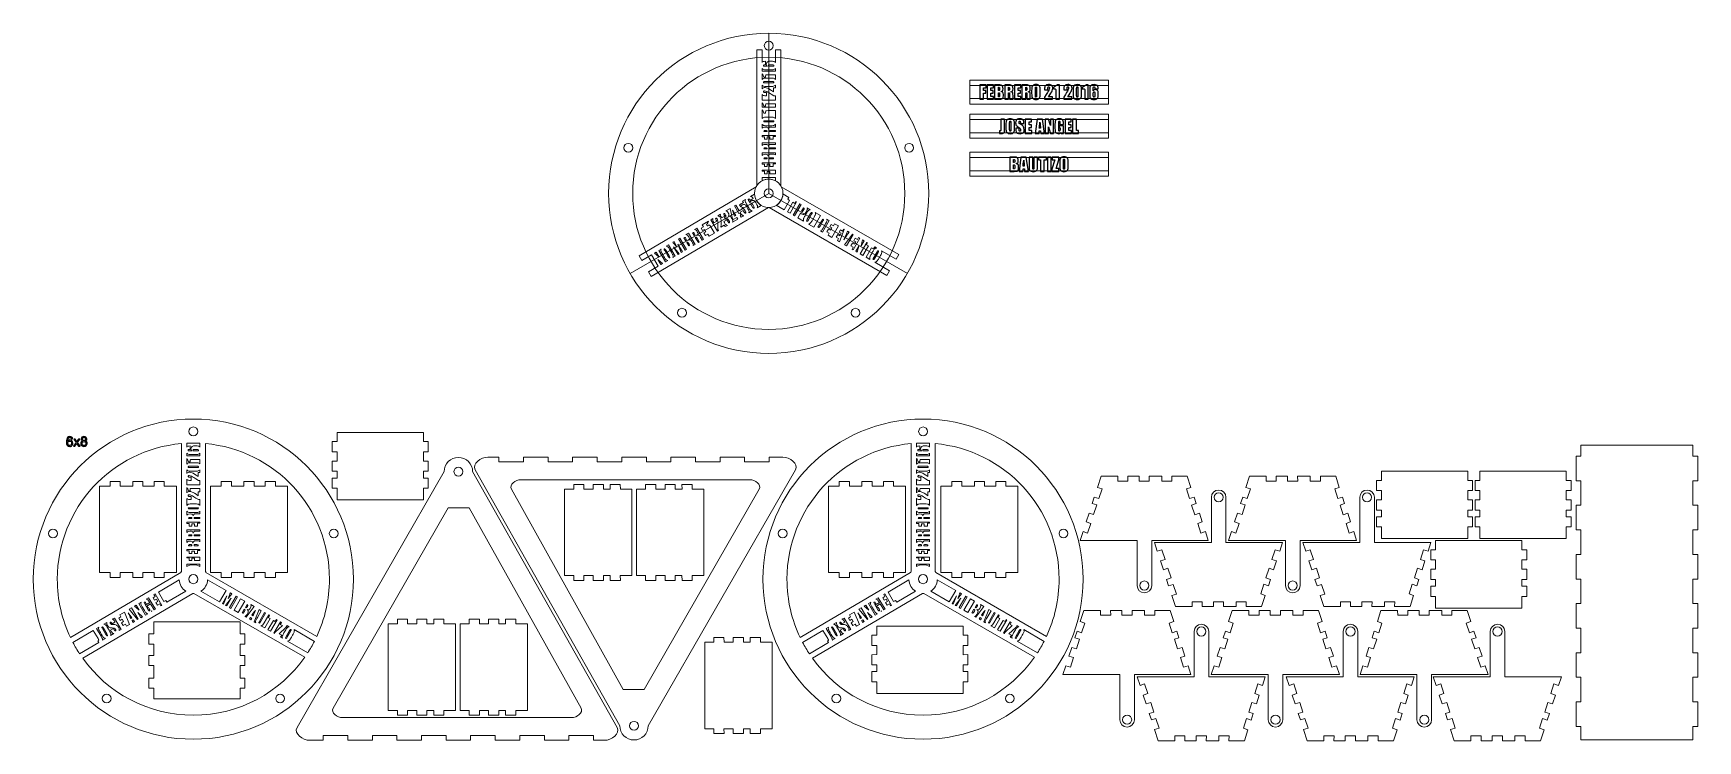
# Model space of a CAD drawing. Header units: millimetres. Extents: x -535 to 505, y -208 to 234.
import ezdxf

# ---------------------------------------------------------------- set-up
doc = ezdxf.new("R2010")
doc.units = ezdxf.units.MM
doc.header["$MEASUREMENT"] = 0
doc.layers.add('Capa 1', color=7, linetype='Continuous')

msp = doc.modelspace()

# ---------------------------------------------------------------- linework, layer by layer
at = {"layer": 'Capa 1', "color": 250, "lineweight": 20}
for centre, major_axis in [((-75.0592, 134.2139), (0, 100.0001)), ((-75.0593, 226.5005), (0, 2.75)), ((-75.0593, 134.214), (0, 85)), ((-162.7517, 162.7069), (0, 2.75)), ((12.6331, 162.707), (0, 2.75)), ((-75.0592, 134.214), (0, 8.8927)), ((-129.2454, 59.6333), (0, 2.75)), ((-20.8732, 59.6333), (0, 2.75))]:
    msp.add_ellipse(centre, major_axis=major_axis, ratio=1, dxfattribs=at)
msp.add_open_spline([(-75.0593, 134.214), (-75.0593, 134.214), (-75.0593, 234.2139), (-75.0593, 234.2139)], degree=3, dxfattribs=at)
for points, knots in [([(-148.4151, 82.26), (-148.4151, 82.26), (-150.1282, 85.1658), (-150.1282, 85.1658), (-150.1282, 85.1658), (-150.1282, 85.1658), (-144.0596, 88.7436), (-144.0596, 88.7436), (-144.0596, 88.7436), (-144.0596, 88.7436), (-148.2514, 95.8537), (-148.2514, 95.8537), (-148.2514, 95.8537), (-148.2514, 95.8537), (-154.3201, 92.2759), (-154.3201, 92.2759), (-154.3201, 92.2759), (-154.3201, 92.2759), (-156.0331, 95.1816), (-156.0331, 95.1816), (-156.0331, 95.1816), (-156.0331, 95.1816), (-82.8804, 138.3094), (-82.8804, 138.3094), (-82.8804, 138.3094), (-82.78, 138.5006), (-82.673, 138.6878), (-82.5593, 138.8705), (-82.5593, 138.8705), (-82.5593, 138.8705), (-82.5593, 223.7911), (-82.5593, 223.7911), (-82.5593, 223.7911), (-82.5593, 223.7911), (-79.1863, 223.7911), (-79.1863, 223.7911), (-79.1863, 223.7911), (-79.1863, 223.7911), (-79.1863, 215.9873), (-79.1863, 215.9873), (-79.1863, 215.9873), (-79.0126, 216.2073), (-78.8015, 216.3756), (-78.5539, 216.4925), (-78.5539, 216.4925), (-78.1835, 216.6664), (-77.717, 216.7533), (-77.1559, 216.7532), (-77.1559, 216.7532), (-77.1559, 216.7532), (-77.156, 214.5204), (-77.156, 214.5204), (-77.156, 214.5204), (-77.5754, 214.5204), (-77.8397, 214.5166), (-77.9474, 214.5072), (-77.9474, 214.5072), (-78.057, 214.4977), (-78.1495, 214.4524), (-78.2233, 214.3712), (-78.2233, 214.3712), (-78.2969, 214.2919), (-78.3347, 214.1823), (-78.3348, 214.0445), (-78.3348, 214.0445), (-78.3347, 213.9292), (-78.2988, 213.8347), (-78.2289, 213.7592), (-78.2289, 213.7592), (-78.1591, 213.6856), (-78.0703, 213.6421), (-77.9588, 213.6307), (-77.9588, 213.6307), (-77.8473, 213.6194), (-77.6244, 213.6137), (-77.2902, 213.6138), (-77.2902, 213.6138), (-77.2902, 213.6138), (-75.864, 213.6137), (-75.864, 213.6137), (-75.864, 213.6137), (-76.102, 213.729), (-76.2815, 213.8971), (-76.4004, 214.1181), (-76.4004, 214.1181), (-76.5195, 214.341), (-76.578, 214.6149), (-76.5779, 214.9399), (-76.5779, 214.9399), (-76.5779, 215.3497), (-76.4665, 215.7123), (-76.2455, 216.0259), (-76.2455, 216.0259), (-76.0245, 216.3414), (-75.7601, 216.5397), (-75.4503, 216.6247), (-75.4503, 216.6247), (-75.1404, 216.7097), (-74.7211, 216.7532), (-74.1942, 216.7533), (-74.1942, 216.7533), (-74.1942, 216.7533), (-73.482, 216.7532), (-73.482, 216.7532), (-73.482, 216.7532), (-72.8548, 216.7532), (-72.3883, 216.7286), (-72.0823, 216.6814), (-72.0823, 216.6814), (-71.7763, 216.6323), (-71.493, 216.5057), (-71.2341, 216.296), (-71.2341, 216.296), (-71.123, 216.2073), (-71.0224, 216.1042), (-70.9325, 215.987), (-70.9325, 215.987), (-70.9325, 215.987), (-70.9324, 223.7911), (-70.9324, 223.7911), (-70.9324, 223.7911), (-70.9324, 223.7911), (-67.5593, 223.7911), (-67.5593, 223.7911), (-67.5593, 223.7911), (-67.5593, 223.7911), (-67.5593, 138.8706), (-67.5593, 138.8706), (-67.5593, 138.8706), (-67.4597, 138.7105), (-67.3649, 138.547), (-67.2755, 138.3803), (-67.2755, 138.3803), (-67.2755, 138.3803), (6.2668, 95.9208), (6.2668, 95.9208), (6.2668, 95.9208), (6.2668, 95.9208), (4.5803, 92.9996), (4.5803, 92.9996), (4.5803, 92.9996), (4.5803, 92.9996), (-4.5505, 98.2712), (-4.5505, 98.2712), (-4.5505, 98.2712), (-4.4808, 98.0988), (-4.4354, 97.9194), (-4.4148, 97.7331), (-4.4148, 97.7331), (-4.3704, 97.3453), (-4.422, 96.9803), (-4.5668, 96.6386), (-4.5668, 96.6386), (-4.7143, 96.2963), (-5.0177, 95.7254), (-5.4786, 94.9271), (-5.4786, 94.9271), (-5.4786, 94.9271), (-6.2455, 93.5988), (-6.2455, 93.5988), (-6.2455, 93.5988), (-6.696, 92.8185), (-7.0323, 92.2776), (-7.2569, 91.9754), (-7.2569, 91.9754), (-7.4809, 91.6707), (-7.7663, 91.4407), (-8.1142, 91.2838), (-8.1142, 91.2838), (-8.293, 91.2032), (-8.4805, 91.1496), (-8.6764, 91.1226), (-8.6764, 91.1226), (-8.6764, 91.1226), (0.4534, 85.8516), (0.4534, 85.8516), (0.4534, 85.8516), (0.4534, 85.8516), (-1.2332, 82.9304), (-1.2332, 82.9304), (-1.2332, 82.9304), (-1.2332, 82.9304), (-74.7783, 125.3915), (-74.7783, 125.3915), (-74.7783, 125.3915), (-74.8716, 125.3886), (-74.9652, 125.3866), (-75.0593, 125.3866), (-75.0593, 125.3866), (-75.1265, 125.3866), (-75.1934, 125.3878), (-75.2603, 125.3892), (-75.2603, 125.3892), (-75.2603, 125.3892), (-148.4151, 82.26), (-148.4151, 82.26)], [0, 0, 0, 0, 0.02, 0.02, 0.02, 0.02, 0.04, 0.04, 0.04, 0.04, 0.06, 0.06, 0.06, 0.06, 0.08, 0.08, 0.08, 0.08, 0.1, 0.1, 0.1, 0.1, 0.12, 0.12, 0.12, 0.12, 0.14, 0.14, 0.14, 0.14, 0.16, 0.16, 0.16, 0.16, 0.18, 0.18, 0.18, 0.18, 0.2, 0.2, 0.2, 0.2, 0.22, 0.22, 0.22, 0.22, 0.24, 0.24, 0.24, 0.24, 0.26, 0.26, 0.26, 0.26, 0.28, 0.28, 0.28, 0.28, 0.3, 0.3, 0.3, 0.3, 0.32, 0.32, 0.32, 0.32, 0.34, 0.34, 0.34, 0.34, 0.36, 0.36, 0.36, 0.36, 0.38, 0.38, 0.38, 0.38, 0.4, 0.4, 0.4, 0.4, 0.42, 0.42, 0.42, 0.42, 0.44, 0.44, 0.44, 0.44, 0.46, 0.46, 0.46, 0.46, 0.48, 0.48, 0.48, 0.48, 0.5, 0.5, 0.5, 0.5, 0.52, 0.52, 0.52, 0.52, 0.54, 0.54, 0.54, 0.54, 0.56, 0.56, 0.56, 0.56, 0.58, 0.58, 0.58, 0.58, 0.6, 0.6, 0.6, 0.6, 0.62, 0.62, 0.62, 0.62, 0.64, 0.64, 0.64, 0.64, 0.66, 0.66, 0.66, 0.66, 0.68, 0.68, 0.68, 0.68, 0.7, 0.7, 0.7, 0.7, 0.72, 0.72, 0.72, 0.72, 0.74, 0.74, 0.74, 0.74, 0.76, 0.76, 0.76, 0.76, 0.78, 0.78, 0.78, 0.78, 0.8, 0.8, 0.8, 0.8, 0.82, 0.82, 0.82, 0.82, 0.84, 0.84, 0.84, 0.84, 0.86, 0.86, 0.86, 0.86, 0.88, 0.88, 0.88, 0.88, 0.9, 0.9, 0.9, 0.9, 0.92, 0.92, 0.92, 0.92, 0.94, 0.94, 0.94, 0.94, 0.96, 0.96, 0.96, 0.96, 1, 1, 1, 1]), ([(-70.9324, 210.5101), (-70.9324, 210.5101), (-70.9325, 212.22), (-70.9325, 212.22), (-70.9325, 212.22), (-71.0591, 212.0535), (-71.2074, 211.913), (-71.3776, 211.7984), (-71.3776, 211.7984), (-71.6894, 211.5907), (-72.0161, 211.468), (-72.36, 211.4339), (-72.36, 211.4339), (-72.7019, 211.398), (-73.3687, 211.381), (-74.3565, 211.381), (-74.3565, 211.381), (-74.3565, 211.381), (-75.5958, 211.381), (-75.5958, 211.381), (-75.5958, 211.381), (-76.6611, 211.381), (-77.3751, 211.3961), (-77.734, 211.4282), (-77.734, 211.4282), (-78.093, 211.4604), (-78.4349, 211.5869), (-78.7541, 211.8135), (-78.7541, 211.8135), (-78.9192, 211.9291), (-79.0634, 212.0667), (-79.1862, 212.226), (-79.1862, 212.226), (-79.1862, 212.226), (-79.1862, 210.5101), (-79.1862, 210.5101), (-79.1862, 210.5101), (-79.1862, 210.5101), (-70.9324, 210.5101), (-70.9324, 210.5101)], [0, 0, 0, 0, 0.090909091, 0.090909091, 0.090909091, 0.090909091, 0.181818182, 0.181818182, 0.181818182, 0.181818182, 0.272727273, 0.272727273, 0.272727273, 0.272727273, 0.363636364, 0.363636364, 0.363636364, 0.363636364, 0.454545455, 0.454545455, 0.454545455, 0.454545455, 0.545454545, 0.545454545, 0.545454545, 0.545454545, 0.636363636, 0.636363636, 0.636363636, 0.636363636, 0.727272727, 0.727272727, 0.727272727, 0.727272727, 0.818181818, 0.818181818, 0.818181818, 0.818181818, 1, 1, 1, 1]), ([(-70.9325, 205.4466), (-70.9325, 205.4466), (-70.9324, 208.2774), (-70.9324, 208.2774), (-70.9324, 208.2774), (-70.9324, 208.2774), (-75.3954, 208.2774), (-75.3954, 208.2774), (-75.3954, 208.2774), (-76.0907, 208.2775), (-76.5099, 208.2604), (-76.6498, 208.2283), (-76.6498, 208.2283), (-76.7896, 208.1943), (-76.8973, 208.1036), (-76.9689, 207.9544), (-76.9689, 207.9544), (-77.0408, 207.8051), (-77.0767, 207.4728), (-77.0766, 206.957), (-77.0766, 206.957), (-77.0766, 206.957), (-77.0766, 206.736), (-77.0766, 206.736), (-77.0766, 206.736), (-77.0766, 206.736), (-78.1175, 206.736), (-78.1175, 206.736), (-78.1175, 206.736), (-78.3071, 207.6247), (-78.6639, 208.3372), (-79.1862, 208.873), (-79.1862, 208.873), (-79.1862, 208.873), (-79.1862, 205.3886), (-79.1862, 205.3886), (-79.1862, 205.3886), (-79.0781, 205.5405), (-78.9599, 205.6661), (-78.8315, 205.765), (-78.8315, 205.765), (-78.5841, 205.9577), (-78.3063, 206.088), (-77.9965, 206.156), (-77.9965, 206.156), (-77.6867, 206.224), (-77.1918, 206.2581), (-76.5119, 206.2581), (-76.5119, 206.2581), (-76.5119, 206.2581), (-73.5236, 206.2581), (-73.5236, 206.2581), (-73.5236, 206.2581), (-72.8435, 206.2581), (-72.3506, 206.2203), (-72.0407, 206.1466), (-72.0407, 206.1466), (-71.729, 206.0729), (-71.4401, 205.9199), (-71.17, 205.6876), (-71.17, 205.6876), (-71.083, 205.6123), (-71.0038, 205.5319), (-70.9325, 205.4466)], [0, 0, 0, 0, 0.058823529, 0.058823529, 0.058823529, 0.058823529, 0.117647059, 0.117647059, 0.117647059, 0.117647059, 0.176470588, 0.176470588, 0.176470588, 0.176470588, 0.235294118, 0.235294118, 0.235294118, 0.235294118, 0.294117647, 0.294117647, 0.294117647, 0.294117647, 0.352941176, 0.352941176, 0.352941176, 0.352941176, 0.411764706, 0.411764706, 0.411764706, 0.411764706, 0.470588235, 0.470588235, 0.470588235, 0.470588235, 0.529411765, 0.529411765, 0.529411765, 0.529411765, 0.588235294, 0.588235294, 0.588235294, 0.588235294, 0.647058824, 0.647058824, 0.647058824, 0.647058824, 0.705882353, 0.705882353, 0.705882353, 0.705882353, 0.764705882, 0.764705882, 0.764705882, 0.764705882, 0.823529412, 0.823529412, 0.823529412, 0.823529412, 0.882352941, 0.882352941, 0.882352941, 0.882352941, 1, 1, 1, 1]), ([(-74.3679, 214.5204), (-74.6833, 214.5204), (-74.9005, 214.4845), (-75.0177, 214.4147), (-75.0177, 214.4147), (-75.1368, 214.343), (-75.1952, 214.2277), (-75.1952, 214.0672), (-75.1952, 214.0672), (-75.1953, 213.9103), (-75.1386, 213.7951), (-75.0272, 213.7234), (-75.0272, 213.7234), (-74.9139, 213.6496), (-74.6947, 213.6137), (-74.3679, 213.6137), (-74.3679, 213.6137), (-74.3679, 213.6137), (-72.7509, 213.6137), (-72.7509, 213.6137), (-72.7509, 213.6137), (-72.3561, 213.6137), (-72.0992, 213.6477), (-71.9764, 213.7176), (-71.9764, 213.7176), (-71.8557, 213.7856), (-71.7952, 213.9008), (-71.7952, 214.0614), (-71.7952, 214.0614), (-71.7952, 214.1577), (-71.8423, 214.2597), (-71.9368, 214.3636), (-71.9368, 214.3636), (-72.0293, 214.4675), (-72.2825, 214.5204), (-72.6943, 214.5204), (-72.6943, 214.5204), (-72.6943, 214.5204), (-74.3679, 214.5204), (-74.3679, 214.5204)], [0, 0, 0, 0, 0.090909091, 0.090909091, 0.090909091, 0.090909091, 0.181818182, 0.181818182, 0.181818182, 0.181818182, 0.272727273, 0.272727273, 0.272727273, 0.272727273, 0.363636364, 0.363636364, 0.363636364, 0.363636364, 0.454545455, 0.454545455, 0.454545455, 0.454545455, 0.545454545, 0.545454545, 0.545454545, 0.545454545, 0.636363636, 0.636363636, 0.636363636, 0.636363636, 0.727272727, 0.727272727, 0.727272727, 0.727272727, 0.818181818, 0.818181818, 0.818181818, 0.818181818, 1, 1, 1, 1]), ([(-70.9324, 200.1152), (-70.9324, 200.1152), (-70.9325, 201.809), (-70.9325, 201.809), (-70.9325, 201.809), (-71.0055, 201.7203), (-71.0866, 201.64), (-71.1755, 201.5678), (-71.1755, 201.5678), (-71.4382, 201.3581), (-71.7139, 201.2089), (-72.003, 201.1202), (-72.003, 201.1202), (-72.2939, 201.0313), (-72.7547, 200.9879), (-73.3856, 200.9879), (-73.3856, 200.9879), (-73.3856, 200.9879), (-76.5119, 200.9879), (-76.5119, 200.9879), (-76.5119, 200.9879), (-77.3354, 200.988), (-77.9512, 201.0597), (-78.3612, 201.2013), (-78.3612, 201.2013), (-78.6877, 201.3142), (-78.9628, 201.5158), (-79.1863, 201.8072), (-79.1863, 201.8072), (-79.1863, 201.8072), (-79.1862, 199.486), (-79.1862, 199.486), (-79.1862, 199.486), (-79.1453, 199.5382), (-79.102, 199.588), (-79.0563, 199.6354), (-79.0563, 199.6354), (-78.6142, 200.0906), (-78.057, 200.3192), (-77.3827, 200.3192), (-77.3827, 200.3192), (-76.8688, 200.3192), (-76.3268, 200.1908), (-75.7544, 199.9339), (-75.7544, 199.9339), (-75.1821, 199.677), (-73.9694, 198.9195), (-72.1124, 197.6634), (-72.1124, 197.6634), (-72.1124, 197.6634), (-72.1125, 200.1152), (-72.1125, 200.1152), (-72.1125, 200.1152), (-72.1125, 200.1152), (-70.9324, 200.1152), (-70.9324, 200.1152)], [0, 0, 0, 0, 0.066666667, 0.066666667, 0.066666667, 0.066666667, 0.133333333, 0.133333333, 0.133333333, 0.133333333, 0.2, 0.2, 0.2, 0.2, 0.266666667, 0.266666667, 0.266666667, 0.266666667, 0.333333333, 0.333333333, 0.333333333, 0.333333333, 0.4, 0.4, 0.4, 0.4, 0.466666667, 0.466666667, 0.466666667, 0.466666667, 0.533333333, 0.533333333, 0.533333333, 0.533333333, 0.6, 0.6, 0.6, 0.6, 0.666666667, 0.666666667, 0.666666667, 0.666666667, 0.733333333, 0.733333333, 0.733333333, 0.733333333, 0.8, 0.8, 0.8, 0.8, 0.866666667, 0.866666667, 0.866666667, 0.866666667, 1, 1, 1, 1]), ([(-70.9325, 192.429), (-70.9325, 192.429), (-70.9325, 195.1974), (-70.9325, 195.1974), (-70.9325, 195.1974), (-70.9325, 195.1974), (-71.8631, 195.2002), (-71.8631, 195.2002), (-71.8631, 195.2002), (-74.2451, 196.6584), (-75.7185, 197.5255), (-76.2851, 197.8012), (-76.2851, 197.8012), (-76.8519, 198.077), (-77.2939, 198.2149), (-77.6094, 198.2149), (-77.6094, 198.2149), (-77.8531, 198.2149), (-78.0344, 198.1715), (-78.1553, 198.0884), (-78.1553, 198.0884), (-78.2742, 198.0052), (-78.3348, 197.8787), (-78.3347, 197.7087), (-78.3347, 197.7087), (-78.3347, 197.5387), (-78.2685, 197.4103), (-78.1363, 197.3271), (-78.1363, 197.3271), (-78.0042, 197.244), (-77.7416, 197.2024), (-77.3487, 197.2024), (-77.3487, 197.2024), (-77.3487, 197.2024), (-76.4987, 197.2024), (-76.4987, 197.2024), (-76.4987, 197.2024), (-76.4987, 197.2024), (-76.4986, 195.1964), (-76.4986, 195.1964), (-76.4986, 195.1964), (-76.4986, 195.1964), (-76.8254, 195.1964), (-76.8254, 195.1964), (-76.8254, 195.1964), (-77.326, 195.1964), (-77.7226, 195.2228), (-78.0117, 195.2738), (-78.0117, 195.2738), (-78.3006, 195.3248), (-78.586, 195.4533), (-78.8655, 195.6554), (-78.8655, 195.6554), (-78.9844, 195.7422), (-79.0915, 195.84), (-79.1862, 195.9488), (-79.1862, 195.9488), (-79.1862, 195.9488), (-79.1862, 192.429), (-79.1862, 192.429), (-79.1862, 192.429), (-79.1862, 192.429), (-70.9325, 192.429), (-70.9325, 192.429)], [0, 0, 0, 0, 0.058823529, 0.058823529, 0.058823529, 0.058823529, 0.117647059, 0.117647059, 0.117647059, 0.117647059, 0.176470588, 0.176470588, 0.176470588, 0.176470588, 0.235294118, 0.235294118, 0.235294118, 0.235294118, 0.294117647, 0.294117647, 0.294117647, 0.294117647, 0.352941176, 0.352941176, 0.352941176, 0.352941176, 0.411764706, 0.411764706, 0.411764706, 0.411764706, 0.470588235, 0.470588235, 0.470588235, 0.470588235, 0.529411765, 0.529411765, 0.529411765, 0.529411765, 0.588235294, 0.588235294, 0.588235294, 0.588235294, 0.647058824, 0.647058824, 0.647058824, 0.647058824, 0.705882353, 0.705882353, 0.705882353, 0.705882353, 0.764705882, 0.764705882, 0.764705882, 0.764705882, 0.823529412, 0.823529412, 0.823529412, 0.823529412, 0.882352941, 0.882352941, 0.882352941, 0.882352941, 1, 1, 1, 1]), ([(-77.2617, 204.0254), (-77.7378, 204.0254), (-78.0344, 204.0026), (-78.1552, 203.9554), (-78.1552, 203.9554), (-78.2742, 203.9101), (-78.3348, 203.8024), (-78.3348, 203.6305), (-78.3348, 203.6305), (-78.3348, 203.4643), (-78.2704, 203.3547), (-78.1439, 203.3018), (-78.1439, 203.3018), (-78.0173, 203.2472), (-77.7226, 203.2206), (-77.2617, 203.2206), (-77.2617, 203.2206), (-77.2617, 203.2206), (-72.8946, 203.2206), (-72.8946, 203.2206), (-72.8946, 203.2206), (-72.375, 203.2206), (-72.0615, 203.2452), (-71.9558, 203.2962), (-71.9558, 203.2962), (-71.8481, 203.3453), (-71.7952, 203.453), (-71.7951, 203.6211), (-71.7951, 203.6211), (-71.7951, 203.7873), (-71.8574, 203.895), (-71.984, 203.9479), (-71.984, 203.9479), (-72.1088, 203.9989), (-72.3901, 204.0253), (-72.8285, 204.0253), (-72.8285, 204.0253), (-72.8285, 204.0253), (-77.2617, 204.0254), (-77.2617, 204.0254)], [0, 0, 0, 0, 0.090909091, 0.090909091, 0.090909091, 0.090909091, 0.181818182, 0.181818182, 0.181818182, 0.181818182, 0.272727273, 0.272727273, 0.272727273, 0.272727273, 0.363636364, 0.363636364, 0.363636364, 0.363636364, 0.454545455, 0.454545455, 0.454545455, 0.454545455, 0.545454545, 0.545454545, 0.545454545, 0.545454545, 0.636363636, 0.636363636, 0.636363636, 0.636363636, 0.727272727, 0.727272727, 0.727272727, 0.727272727, 0.818181818, 0.818181818, 0.818181818, 0.818181818, 1, 1, 1, 1]), ([(50.512, 190.0097), (50.512, 190.0097), (50.512, 205.0097), (50.512, 205.0097), (50.512, 205.0097), (50.512, 205.0097), (137.1891, 205.0097), (137.1891, 205.0097), (137.1891, 205.0097), (137.1891, 205.0097), (137.1891, 190.0097), (137.1891, 190.0097), (137.1891, 190.0097), (137.1891, 190.0097), (50.512, 190.0097), (50.512, 190.0097)], [0, 0, 0, 0, 0.2, 0.2, 0.2, 0.2, 0.4, 0.4, 0.4, 0.4, 0.6, 0.6, 0.6, 0.6, 1, 1, 1, 1]), ([(50.512, 193.3828), (50.512, 193.3828), (50.512, 201.6366), (50.512, 201.6366), (50.512, 201.6366), (50.512, 201.6366), (137.1891, 201.6366), (137.1891, 201.6366), (137.1891, 201.6366), (137.1891, 201.6366), (137.1891, 193.3828), (137.1891, 193.3828), (137.1891, 193.3828), (137.1891, 193.3828), (50.512, 193.3828), (50.512, 193.3828)], [0, 0, 0, 0, 0.2, 0.2, 0.2, 0.2, 0.4, 0.4, 0.4, 0.4, 0.6, 0.6, 0.6, 0.6, 1, 1, 1, 1]), ([(-70.9324, 188.1128), (-70.9324, 188.1128), (-70.9324, 190.1963), (-70.9324, 190.1963), (-70.9324, 190.1963), (-70.9324, 190.1963), (-75.3954, 190.1963), (-75.3954, 190.1963), (-75.3954, 190.1963), (-76.0907, 190.1964), (-76.5099, 190.1793), (-76.6497, 190.1472), (-76.6497, 190.1472), (-76.7896, 190.1132), (-76.8973, 190.0225), (-76.969, 189.8733), (-76.969, 189.8733), (-77.0408, 189.724), (-77.0766, 189.3917), (-77.0766, 188.8759), (-77.0766, 188.8759), (-77.0766, 188.8759), (-77.0766, 188.6549), (-77.0766, 188.6549), (-77.0766, 188.6549), (-77.0766, 188.6549), (-78.1175, 188.655), (-78.1175, 188.655), (-78.1175, 188.655), (-78.3071, 189.5436), (-78.664, 190.256), (-79.1862, 190.7919), (-79.1862, 190.7919), (-79.1862, 190.7919), (-79.1863, 188.1127), (-79.1863, 188.1127), (-79.1863, 188.1127), (-79.1863, 188.1127), (-70.9324, 188.1128), (-70.9324, 188.1128)], [0, 0, 0, 0, 0.090909091, 0.090909091, 0.090909091, 0.090909091, 0.181818182, 0.181818182, 0.181818182, 0.181818182, 0.272727273, 0.272727273, 0.272727273, 0.272727273, 0.363636364, 0.363636364, 0.363636364, 0.363636364, 0.454545455, 0.454545455, 0.454545455, 0.454545455, 0.545454545, 0.545454545, 0.545454545, 0.545454545, 0.636363636, 0.636363636, 0.636363636, 0.636363636, 0.727272727, 0.727272727, 0.727272727, 0.727272727, 0.818181818, 0.818181818, 0.818181818, 0.818181818, 1, 1, 1, 1]), ([(-70.9324, 180.9932), (-70.9324, 180.9932), (-70.9324, 185.88), (-70.9324, 185.88), (-70.9324, 185.88), (-70.9324, 185.88), (-75.3955, 185.8801), (-75.3955, 185.8801), (-75.3955, 185.8801), (-76.0906, 185.88), (-76.51, 185.863), (-76.6498, 185.8309), (-76.6498, 185.8309), (-76.7896, 185.7969), (-76.8972, 185.7062), (-76.9689, 185.557), (-76.9689, 185.557), (-77.0408, 185.4077), (-77.0766, 185.0753), (-77.0767, 184.5596), (-77.0767, 184.5596), (-77.0767, 184.5596), (-77.0766, 184.3386), (-77.0766, 184.3386), (-77.0766, 184.3386), (-77.0766, 184.3386), (-78.1175, 184.3386), (-78.1175, 184.3386), (-78.1175, 184.3386), (-78.307, 185.2273), (-78.6639, 185.9397), (-79.1863, 186.4757), (-79.1863, 186.4757), (-79.1863, 186.4757), (-79.1862, 180.9921), (-79.1862, 180.9921), (-79.1862, 180.9921), (-79.0718, 181.1386), (-78.9392, 181.2676), (-78.7881, 181.3786), (-78.7881, 181.3786), (-78.4744, 181.6109), (-78.1325, 181.7488), (-77.7643, 181.7942), (-77.7643, 181.7942), (-77.3941, 181.8376), (-76.748, 181.8603), (-75.8262, 181.8603), (-75.8262, 181.8603), (-75.8262, 181.8603), (-74.2923, 181.8603), (-74.2923, 181.8603), (-74.2923, 181.8603), (-73.3914, 181.8603), (-72.7548, 181.8395), (-72.3807, 181.7962), (-72.3807, 181.7962), (-72.0048, 181.7545), (-71.6629, 181.6223), (-71.3531, 181.3994), (-71.3531, 181.3994), (-71.1939, 181.2849), (-71.0537, 181.1493), (-70.9324, 180.9932)], [0, 0, 0, 0, 0.058823529, 0.058823529, 0.058823529, 0.058823529, 0.117647059, 0.117647059, 0.117647059, 0.117647059, 0.176470588, 0.176470588, 0.176470588, 0.176470588, 0.235294118, 0.235294118, 0.235294118, 0.235294118, 0.294117647, 0.294117647, 0.294117647, 0.294117647, 0.352941176, 0.352941176, 0.352941176, 0.352941176, 0.411764706, 0.411764706, 0.411764706, 0.411764706, 0.470588235, 0.470588235, 0.470588235, 0.470588235, 0.529411765, 0.529411765, 0.529411765, 0.529411765, 0.588235294, 0.588235294, 0.588235294, 0.588235294, 0.647058824, 0.647058824, 0.647058824, 0.647058824, 0.705882353, 0.705882353, 0.705882353, 0.705882353, 0.764705882, 0.764705882, 0.764705882, 0.764705882, 0.823529412, 0.823529412, 0.823529412, 0.823529412, 0.882352941, 0.882352941, 0.882352941, 0.882352941, 1, 1, 1, 1]), ([(-70.9325, 175.6438), (-70.9325, 175.6438), (-70.9324, 177.3449), (-70.9324, 177.3449), (-70.9324, 177.3449), (-71.0469, 177.1984), (-71.1795, 177.0695), (-71.3305, 176.9585), (-71.3305, 176.9585), (-71.6441, 176.7261), (-71.9859, 176.5882), (-72.3542, 176.5429), (-72.3542, 176.5429), (-72.7245, 176.4994), (-73.3705, 176.4768), (-74.2924, 176.4769), (-74.2924, 176.4769), (-74.2924, 176.4769), (-75.8262, 176.4768), (-75.8262, 176.4768), (-75.8262, 176.4768), (-76.7273, 176.4768), (-77.3638, 176.4976), (-77.7378, 176.541), (-77.7378, 176.541), (-78.1137, 176.5826), (-78.4556, 176.7148), (-78.7654, 176.9377), (-78.7654, 176.9377), (-78.9247, 177.0523), (-79.0649, 177.1878), (-79.1862, 177.3441), (-79.1862, 177.3441), (-79.1862, 177.3441), (-79.1862, 174.8647), (-79.1862, 174.8647), (-79.1862, 174.8647), (-79.0786, 175.0187), (-78.9397, 175.1556), (-78.7691, 175.2754), (-78.7691, 175.2754), (-78.4216, 175.521), (-77.8643, 175.6438), (-77.1012, 175.6438), (-77.1012, 175.6438), (-76.4041, 175.6438), (-75.9357, 175.5569), (-75.6959, 175.3831), (-75.6959, 175.3831), (-75.456, 175.2112), (-75.3124, 174.8693), (-75.2652, 174.3593), (-75.2652, 174.3593), (-75.15, 174.8202), (-74.997, 175.1318), (-74.8042, 175.2905), (-74.8042, 175.2905), (-74.6134, 175.4492), (-74.4359, 175.5474), (-74.2754, 175.5852), (-74.2754, 175.5852), (-74.1147, 175.6249), (-73.6727, 175.6438), (-72.9494, 175.6438), (-72.9494, 175.6438), (-72.9494, 175.6438), (-70.9325, 175.6438), (-70.9325, 175.6438)], [0, 0, 0, 0, 0.055555556, 0.055555556, 0.055555556, 0.055555556, 0.111111111, 0.111111111, 0.111111111, 0.111111111, 0.166666667, 0.166666667, 0.166666667, 0.166666667, 0.222222222, 0.222222222, 0.222222222, 0.222222222, 0.277777778, 0.277777778, 0.277777778, 0.277777778, 0.333333333, 0.333333333, 0.333333333, 0.333333333, 0.388888889, 0.388888889, 0.388888889, 0.388888889, 0.444444444, 0.444444444, 0.444444444, 0.444444444, 0.5, 0.5, 0.5, 0.5, 0.555555556, 0.555555556, 0.555555556, 0.555555556, 0.611111111, 0.611111111, 0.611111111, 0.611111111, 0.666666667, 0.666666667, 0.666666667, 0.666666667, 0.722222222, 0.722222222, 0.722222222, 0.722222222, 0.777777778, 0.777777778, 0.777777778, 0.777777778, 0.833333333, 0.833333333, 0.833333333, 0.833333333, 0.888888889, 0.888888889, 0.888888889, 0.888888889, 1, 1, 1, 1]), ([(-77.2372, 179.5255), (-77.6528, 179.5255), (-77.9192, 179.5029), (-78.0362, 179.4575), (-78.0362, 179.4575), (-78.1515, 179.4122), (-78.21, 179.3196), (-78.2101, 179.1799), (-78.2101, 179.1799), (-78.2101, 179.0609), (-78.1628, 178.9702), (-78.0684, 178.906), (-78.0684, 178.906), (-77.9759, 178.8436), (-77.6982, 178.8115), (-77.2373, 178.8115), (-77.2373, 178.8115), (-77.2373, 178.8115), (-73.0531, 178.8115), (-73.0531, 178.8115), (-73.0531, 178.8115), (-72.5338, 178.8115), (-72.2127, 178.8323), (-72.0917, 178.8739), (-72.0917, 178.8739), (-71.9689, 178.9154), (-71.9084, 179.0118), (-71.9084, 179.1629), (-71.9084, 179.1629), (-71.9084, 179.3178), (-71.9784, 179.4179), (-72.1181, 179.4613), (-72.1181, 179.4613), (-72.2579, 179.5048), (-72.5922, 179.5255), (-73.1194, 179.5255), (-73.1194, 179.5255), (-73.1194, 179.5255), (-77.2372, 179.5255), (-77.2372, 179.5255)], [0, 0, 0, 0, 0.090909091, 0.090909091, 0.090909091, 0.090909091, 0.181818182, 0.181818182, 0.181818182, 0.181818182, 0.272727273, 0.272727273, 0.272727273, 0.272727273, 0.363636364, 0.363636364, 0.363636364, 0.363636364, 0.454545455, 0.454545455, 0.454545455, 0.454545455, 0.545454545, 0.545454545, 0.545454545, 0.545454545, 0.636363636, 0.636363636, 0.636363636, 0.636363636, 0.727272727, 0.727272727, 0.727272727, 0.727272727, 0.818181818, 0.818181818, 0.818181818, 0.818181818, 1, 1, 1, 1]), ([(50.512, 168.6312), (50.512, 168.6312), (50.512, 183.6312), (50.512, 183.6312), (50.512, 183.6312), (50.512, 183.6312), (137.1891, 183.6312), (137.1891, 183.6312), (137.1891, 183.6312), (137.1891, 183.6312), (137.1891, 168.6312), (137.1891, 168.6312), (137.1891, 168.6312), (137.1891, 168.6312), (50.512, 168.6312), (50.512, 168.6312)], [0, 0, 0, 0, 0.2, 0.2, 0.2, 0.2, 0.4, 0.4, 0.4, 0.4, 0.6, 0.6, 0.6, 0.6, 1, 1, 1, 1]), ([(50.512, 172.0043), (50.512, 172.0043), (50.512, 180.2581), (50.512, 180.2581), (50.512, 180.2581), (50.512, 180.2581), (137.1891, 180.2581), (137.1891, 180.2581), (137.1891, 180.2581), (137.1891, 180.2581), (137.1891, 172.0043), (137.1891, 172.0043), (137.1891, 172.0043), (137.1891, 172.0043), (50.512, 172.0043), (50.512, 172.0043)], [0, 0, 0, 0, 0.2, 0.2, 0.2, 0.2, 0.4, 0.4, 0.4, 0.4, 0.6, 0.6, 0.6, 0.6, 1, 1, 1, 1]), ([(-70.9325, 169.7785), (-70.9325, 169.7785), (-70.9325, 170.4416), (-70.9325, 170.4416), (-70.9325, 170.4416), (-70.9325, 170.4416), (-79.1862, 170.4416), (-79.1862, 170.4416), (-79.1862, 170.4416), (-79.1862, 170.4416), (-79.1863, 169.6197), (-79.1863, 169.6197), (-79.1863, 169.6197), (-79.1863, 169.6197), (-77.7566, 169.6198), (-77.7566, 169.6198), (-77.7566, 169.6198), (-77.7566, 169.6198), (-77.7567, 168.0671), (-77.7567, 168.0671), (-77.7567, 168.0671), (-77.7567, 168.0671), (-76.0453, 168.0671), (-76.0453, 168.0671), (-76.0453, 168.0671), (-76.0453, 168.0671), (-76.0452, 169.5178), (-76.0452, 169.5178), (-76.0452, 169.5178), (-76.0452, 169.5178), (-74.3452, 169.5178), (-74.3452, 169.5178), (-74.3452, 169.5178), (-74.3452, 169.5178), (-74.3453, 168.0671), (-74.3453, 168.0671), (-74.3453, 168.0671), (-74.3453, 168.0671), (-72.3731, 168.0671), (-72.3731, 168.0671), (-72.3731, 168.0671), (-72.3731, 168.0671), (-72.3732, 169.7785), (-72.3732, 169.7785), (-72.3732, 169.7785), (-72.3732, 169.7785), (-70.9325, 169.7785), (-70.9325, 169.7785)], [0, 0, 0, 0, 0.076923077, 0.076923077, 0.076923077, 0.076923077, 0.153846154, 0.153846154, 0.153846154, 0.153846154, 0.230769231, 0.230769231, 0.230769231, 0.230769231, 0.307692308, 0.307692308, 0.307692308, 0.307692308, 0.384615385, 0.384615385, 0.384615385, 0.384615385, 0.461538462, 0.461538462, 0.461538462, 0.461538462, 0.538461538, 0.538461538, 0.538461538, 0.538461538, 0.615384615, 0.615384615, 0.615384615, 0.615384615, 0.692307692, 0.692307692, 0.692307692, 0.692307692, 0.769230769, 0.769230769, 0.769230769, 0.769230769, 0.846153846, 0.846153846, 0.846153846, 0.846153846, 1, 1, 1, 1]), ([(-78.0173, 172.7763), (-78.0173, 172.7763), (-76.0226, 172.7763), (-76.0226, 172.7763), (-76.0226, 172.7763), (-76.0227, 173.0371), (-76.0586, 173.2183), (-76.1303, 173.3222), (-76.1303, 173.3222), (-76.202, 173.4261), (-76.4363, 173.479), (-76.831, 173.4791), (-76.831, 173.4791), (-76.831, 173.4791), (-77.3241, 173.479), (-77.3241, 173.479), (-77.3241, 173.479), (-77.6094, 173.479), (-77.7964, 173.428), (-77.8851, 173.3279), (-77.8851, 173.3279), (-77.9739, 173.2278), (-78.0174, 173.0427), (-78.0173, 172.7763)], [0, 0, 0, 0, 0.142857143, 0.142857143, 0.142857143, 0.142857143, 0.285714286, 0.285714286, 0.285714286, 0.285714286, 0.428571429, 0.428571429, 0.428571429, 0.428571429, 0.571428571, 0.571428571, 0.571428571, 0.571428571, 0.714285714, 0.714285714, 0.714285714, 0.714285714, 1, 1, 1, 1]), ([(-70.9325, 172.7764), (-70.9325, 172.7764), (-70.9325, 173.479), (-70.9325, 173.479), (-70.9325, 173.479), (-70.9325, 173.479), (-73.5651, 173.479), (-73.5651, 173.479), (-73.5651, 173.479), (-74.0448, 173.4791), (-74.3415, 173.4412), (-74.4566, 173.3657), (-74.4566, 173.3657), (-74.572, 173.292), (-74.6286, 173.0956), (-74.6285, 172.7763), (-74.6285, 172.7763), (-74.6285, 172.7763), (-70.9325, 172.7764), (-70.9325, 172.7764)], [0, 0, 0, 0, 0.166666667, 0.166666667, 0.166666667, 0.166666667, 0.333333333, 0.333333333, 0.333333333, 0.333333333, 0.5, 0.5, 0.5, 0.5, 0.666666667, 0.666666667, 0.666666667, 0.666666667, 1, 1, 1, 1]), ([(-70.9324, 158.2647), (-70.9324, 158.2647), (-70.9324, 159.6292), (-70.9324, 159.6292), (-70.9324, 159.6292), (-70.9324, 159.6292), (-79.1862, 159.6293), (-79.1862, 159.6293), (-79.1862, 159.6293), (-79.1862, 159.6293), (-79.1863, 157.7693), (-79.1863, 157.7693), (-79.1863, 157.7693), (-79.0612, 157.9632), (-78.8928, 158.1303), (-78.6822, 158.271), (-78.6822, 158.271), (-78.3329, 158.5034), (-77.7718, 158.6186), (-76.9974, 158.6186), (-76.9974, 158.6186), (-76.474, 158.6186), (-76.1095, 158.5374), (-75.9037, 158.373), (-75.9037, 158.373), (-75.6958, 158.2087), (-75.539, 157.8838), (-75.4277, 157.4002), (-75.4277, 157.4002), (-75.3048, 157.9405), (-75.1027, 158.3069), (-74.8213, 158.4995), (-74.8213, 158.4995), (-74.5379, 158.6923), (-74.1054, 158.7886), (-73.5198, 158.7887), (-73.5198, 158.7887), (-73.5198, 158.7887), (-72.6887, 158.7886), (-72.6887, 158.7886), (-72.6887, 158.7886), (-72.0822, 158.7886), (-71.6346, 158.7187), (-71.3419, 158.5808), (-71.3419, 158.5808), (-71.1757, 158.502), (-71.039, 158.3967), (-70.9324, 158.2647)], [0, 0, 0, 0, 0.076923077, 0.076923077, 0.076923077, 0.076923077, 0.153846154, 0.153846154, 0.153846154, 0.153846154, 0.230769231, 0.230769231, 0.230769231, 0.230769231, 0.307692308, 0.307692308, 0.307692308, 0.307692308, 0.384615385, 0.384615385, 0.384615385, 0.384615385, 0.461538462, 0.461538462, 0.461538462, 0.461538462, 0.538461538, 0.538461538, 0.538461538, 0.538461538, 0.615384615, 0.615384615, 0.615384615, 0.615384615, 0.692307692, 0.692307692, 0.692307692, 0.692307692, 0.769230769, 0.769230769, 0.769230769, 0.769230769, 0.846153846, 0.846153846, 0.846153846, 0.846153846, 1, 1, 1, 1]), ([(-70.9324, 164.8314), (-70.9324, 164.8314), (-70.9325, 165.7324), (-70.9325, 165.7324), (-70.9325, 165.7324), (-70.9325, 165.7324), (-79.1862, 165.7325), (-79.1862, 165.7325), (-79.1862, 165.7325), (-79.1862, 165.7325), (-79.1862, 164.0523), (-79.1862, 164.0523), (-79.1862, 164.0523), (-79.0787, 164.2063), (-78.9396, 164.3432), (-78.7692, 164.463), (-78.7692, 164.463), (-78.4216, 164.7086), (-77.8643, 164.8314), (-77.1013, 164.8314), (-77.1013, 164.8314), (-76.4042, 164.8315), (-75.9358, 164.7445), (-75.6959, 164.5708), (-75.6959, 164.5708), (-75.4559, 164.3988), (-75.3123, 164.0569), (-75.2652, 163.5469), (-75.2652, 163.5469), (-75.1499, 164.0078), (-74.9969, 164.3194), (-74.8043, 164.4781), (-74.8043, 164.4781), (-74.6135, 164.6368), (-74.4359, 164.735), (-74.2753, 164.7728), (-74.2753, 164.7728), (-74.1148, 164.8125), (-73.6727, 164.8314), (-72.9493, 164.8314), (-72.9493, 164.8314), (-72.9493, 164.8314), (-70.9324, 164.8314), (-70.9324, 164.8314)], [0, 0, 0, 0, 0.083333333, 0.083333333, 0.083333333, 0.083333333, 0.166666667, 0.166666667, 0.166666667, 0.166666667, 0.25, 0.25, 0.25, 0.25, 0.333333333, 0.333333333, 0.333333333, 0.333333333, 0.416666667, 0.416666667, 0.416666667, 0.416666667, 0.5, 0.5, 0.5, 0.5, 0.583333333, 0.583333333, 0.583333333, 0.583333333, 0.666666667, 0.666666667, 0.666666667, 0.666666667, 0.75, 0.75, 0.75, 0.75, 0.833333333, 0.833333333, 0.833333333, 0.833333333, 1, 1, 1, 1]), ([(-78.0173, 161.9639), (-78.0173, 161.9639), (-76.0227, 161.9639), (-76.0227, 161.9639), (-76.0227, 161.9639), (-76.0227, 162.2246), (-76.0585, 162.4059), (-76.1303, 162.5098), (-76.1303, 162.5098), (-76.2021, 162.6137), (-76.4363, 162.6666), (-76.8311, 162.6666), (-76.8311, 162.6666), (-76.8311, 162.6666), (-77.3242, 162.6666), (-77.3242, 162.6666), (-77.3242, 162.6666), (-77.6094, 162.6666), (-77.7963, 162.6156), (-77.8852, 162.5155), (-77.8852, 162.5155), (-77.974, 162.4155), (-78.0173, 162.2304), (-78.0173, 161.9639)], [0, 0, 0, 0, 0.142857143, 0.142857143, 0.142857143, 0.142857143, 0.285714286, 0.285714286, 0.285714286, 0.285714286, 0.428571429, 0.428571429, 0.428571429, 0.428571429, 0.571428571, 0.571428571, 0.571428571, 0.571428571, 0.714285714, 0.714285714, 0.714285714, 0.714285714, 1, 1, 1, 1]), ([(-78.0173, 155.7058), (-78.0173, 155.7058), (-76.0227, 155.7058), (-76.0227, 155.7058), (-76.0227, 155.7058), (-76.0265, 155.804), (-76.0282, 155.8796), (-76.0283, 155.9344), (-76.0283, 155.9344), (-76.0282, 156.1573), (-76.0849, 156.3008), (-76.1965, 156.3613), (-76.1965, 156.3613), (-76.3098, 156.4236), (-76.6328, 156.4538), (-77.1636, 156.4538), (-77.1636, 156.4538), (-77.4451, 156.4538), (-77.6415, 156.4293), (-77.7547, 156.3784), (-77.7547, 156.3784), (-77.8662, 156.3274), (-77.9381, 156.2612), (-77.9683, 156.18), (-77.9683, 156.18), (-77.9965, 156.0987), (-78.0136, 155.9401), (-78.0173, 155.7058)], [0, 0, 0, 0, 0.125, 0.125, 0.125, 0.125, 0.25, 0.25, 0.25, 0.25, 0.375, 0.375, 0.375, 0.375, 0.5, 0.5, 0.5, 0.5, 0.625, 0.625, 0.625, 0.625, 0.75, 0.75, 0.75, 0.75, 1, 1, 1, 1]), ([(-70.9325, 161.9639), (-70.9325, 161.9639), (-70.9324, 162.6666), (-70.9324, 162.6666), (-70.9324, 162.6666), (-70.9324, 162.6666), (-73.5652, 162.6666), (-73.5652, 162.6666), (-73.5652, 162.6666), (-74.0449, 162.6666), (-74.3415, 162.6288), (-74.4566, 162.5533), (-74.4566, 162.5533), (-74.572, 162.4796), (-74.6285, 162.2832), (-74.6286, 161.9639), (-74.6286, 161.9639), (-74.6286, 161.9639), (-70.9325, 161.9639), (-70.9325, 161.9639)], [0, 0, 0, 0, 0.166666667, 0.166666667, 0.166666667, 0.166666667, 0.333333333, 0.333333333, 0.333333333, 0.333333333, 0.5, 0.5, 0.5, 0.5, 0.666666667, 0.666666667, 0.666666667, 0.666666667, 1, 1, 1, 1]), ([(-74.6286, 155.7058), (-74.6286, 155.7058), (-72.1125, 155.7058), (-72.1125, 155.7058), (-72.1125, 155.7058), (-72.1239, 156.0269), (-72.1748, 156.2328), (-72.2674, 156.3216), (-72.2674, 156.3216), (-72.36, 156.4104), (-72.5885, 156.4538), (-72.9511, 156.4539), (-72.9511, 156.4539), (-72.9511, 156.4539), (-73.7899, 156.4538), (-73.7899, 156.4538), (-73.7899, 156.4538), (-74.1753, 156.4538), (-74.4075, 156.4142), (-74.4906, 156.3348), (-74.4906, 156.3348), (-74.5719, 156.2555), (-74.6173, 156.0458), (-74.6286, 155.7058)], [0, 0, 0, 0, 0.142857143, 0.142857143, 0.142857143, 0.142857143, 0.285714286, 0.285714286, 0.285714286, 0.285714286, 0.428571429, 0.428571429, 0.428571429, 0.428571429, 0.571428571, 0.571428571, 0.571428571, 0.571428571, 0.714285714, 0.714285714, 0.714285714, 0.714285714, 1, 1, 1, 1]), ([(50.512, 144.9244), (50.512, 144.9244), (50.512, 159.9244), (50.512, 159.9244), (50.512, 159.9244), (50.512, 159.9244), (137.1891, 159.9244), (137.1891, 159.9244), (137.1891, 159.9244), (137.1891, 159.9244), (137.1891, 144.9244), (137.1891, 144.9244), (137.1891, 144.9244), (137.1891, 144.9244), (50.512, 144.9244), (50.512, 144.9244)], [0, 0, 0, 0, 0.2, 0.2, 0.2, 0.2, 0.4, 0.4, 0.4, 0.4, 0.6, 0.6, 0.6, 0.6, 1, 1, 1, 1]), ([(50.512, 148.2975), (50.512, 148.2975), (50.512, 156.5513), (50.512, 156.5513), (50.512, 156.5513), (50.512, 156.5513), (137.1891, 156.5513), (137.1891, 156.5513), (137.1891, 156.5513), (137.1891, 156.5513), (137.1891, 148.2975), (137.1891, 148.2975), (137.1891, 148.2975), (137.1891, 148.2975), (50.512, 148.2975), (50.512, 148.2975)], [0, 0, 0, 0, 0.2, 0.2, 0.2, 0.2, 0.4, 0.4, 0.4, 0.4, 0.6, 0.6, 0.6, 0.6, 1, 1, 1, 1]), ([(-70.9325, 146.4858), (-70.9325, 146.4858), (-70.9325, 148.662), (-70.9325, 148.662), (-70.9325, 148.662), (-70.9325, 148.662), (-79.1863, 148.6619), (-79.1863, 148.6619), (-79.1863, 148.6619), (-79.1863, 148.6619), (-79.1862, 148.0952), (-79.1862, 148.0952), (-79.1862, 148.0952), (-79.1862, 148.0952), (-77.7567, 148.0952), (-77.7567, 148.0952), (-77.7567, 148.0952), (-77.7567, 148.0952), (-77.7566, 146.4858), (-77.7566, 146.4858), (-77.7566, 146.4858), (-77.7566, 146.4858), (-76.0452, 146.4858), (-76.0452, 146.4858), (-76.0452, 146.4858), (-76.0452, 146.4858), (-76.0453, 147.914), (-76.0453, 147.914), (-76.0453, 147.914), (-76.0453, 147.914), (-74.3452, 147.9139), (-74.3452, 147.9139), (-74.3452, 147.9139), (-74.3452, 147.9139), (-74.3452, 146.4858), (-74.3452, 146.4858), (-74.3452, 146.4858), (-74.3452, 146.4858), (-70.9325, 146.4858), (-70.9325, 146.4858)], [0, 0, 0, 0, 0.090909091, 0.090909091, 0.090909091, 0.090909091, 0.181818182, 0.181818182, 0.181818182, 0.181818182, 0.272727273, 0.272727273, 0.272727273, 0.272727273, 0.363636364, 0.363636364, 0.363636364, 0.363636364, 0.454545455, 0.454545455, 0.454545455, 0.454545455, 0.545454545, 0.545454545, 0.545454545, 0.545454545, 0.636363636, 0.636363636, 0.636363636, 0.636363636, 0.727272727, 0.727272727, 0.727272727, 0.727272727, 0.818181818, 0.818181818, 0.818181818, 0.818181818, 1, 1, 1, 1]), ([(-70.9324, 152.708), (-70.9324, 152.708), (-70.9324, 153.3711), (-70.9324, 153.3711), (-70.9324, 153.3711), (-70.9324, 153.3711), (-79.1862, 153.3711), (-79.1862, 153.3711), (-79.1862, 153.3711), (-79.1862, 153.3711), (-79.1862, 152.5493), (-79.1862, 152.5493), (-79.1862, 152.5493), (-79.1862, 152.5493), (-77.7567, 152.5493), (-77.7567, 152.5493), (-77.7567, 152.5493), (-77.7567, 152.5493), (-77.7566, 150.9966), (-77.7566, 150.9966), (-77.7566, 150.9966), (-77.7566, 150.9966), (-76.0453, 150.9967), (-76.0453, 150.9967), (-76.0453, 150.9967), (-76.0453, 150.9967), (-76.0453, 152.4473), (-76.0453, 152.4473), (-76.0453, 152.4473), (-76.0453, 152.4473), (-74.3452, 152.4474), (-74.3452, 152.4474), (-74.3452, 152.4474), (-74.3452, 152.4474), (-74.3452, 150.9966), (-74.3452, 150.9966), (-74.3452, 150.9966), (-74.3452, 150.9966), (-72.3732, 150.9966), (-72.3732, 150.9966), (-72.3732, 150.9966), (-72.3732, 150.9966), (-72.3731, 152.708), (-72.3731, 152.708), (-72.3731, 152.708), (-72.3731, 152.708), (-70.9324, 152.708), (-70.9324, 152.708)], [0, 0, 0, 0, 0.076923077, 0.076923077, 0.076923077, 0.076923077, 0.153846154, 0.153846154, 0.153846154, 0.153846154, 0.230769231, 0.230769231, 0.230769231, 0.230769231, 0.307692308, 0.307692308, 0.307692308, 0.307692308, 0.384615385, 0.384615385, 0.384615385, 0.384615385, 0.461538462, 0.461538462, 0.461538462, 0.461538462, 0.538461538, 0.538461538, 0.538461538, 0.538461538, 0.615384615, 0.615384615, 0.615384615, 0.615384615, 0.692307692, 0.692307692, 0.692307692, 0.692307692, 0.769230769, 0.769230769, 0.769230769, 0.769230769, 0.846153846, 0.846153846, 0.846153846, 0.846153846, 1, 1, 1, 1]), ([(-70.9324, 142.0188), (-70.9324, 142.0188), (-70.9324, 144.1511), (-70.9324, 144.1511), (-70.9324, 144.1511), (-70.9324, 144.1511), (-79.1863, 144.1511), (-79.1863, 144.1511), (-79.1863, 144.1511), (-79.1863, 144.1511), (-79.1863, 142.0186), (-79.1863, 142.0186), (-79.1863, 142.0186), (-77.9546, 142.6712), (-76.5503, 143.0414), (-75.0593, 143.0414), (-75.0593, 143.0414), (-73.5684, 143.0414), (-72.164, 142.6714), (-70.9324, 142.0188)], [0, 0, 0, 0, 0.166666667, 0.166666667, 0.166666667, 0.166666667, 0.333333333, 0.333333333, 0.333333333, 0.333333333, 0.5, 0.5, 0.5, 0.5, 0.666666667, 0.666666667, 0.666666667, 0.666666667, 1, 1, 1, 1]), ([(-75.0593, 137.0641), (-73.4853, 137.0641), (-72.2093, 135.7881), (-72.2093, 134.2141), (-72.2093, 134.2141), (-72.2093, 132.6401), (-73.4853, 131.3641), (-75.0593, 131.3641), (-75.0593, 131.3641), (-76.6333, 131.3641), (-77.9093, 132.6401), (-77.9093, 134.2141), (-77.9093, 134.2141), (-77.9093, 135.7881), (-76.6333, 137.0641), (-75.0593, 137.0641)], [0, 0, 0, 0, 0.2, 0.2, 0.2, 0.2, 0.4, 0.4, 0.4, 0.4, 0.6, 0.6, 0.6, 0.6, 1, 1, 1, 1]), ([(-97.6087, 116.1291), (-97.6087, 116.1291), (-94.2637, 118.1012), (-94.2637, 118.1012), (-94.2637, 118.1012), (-94.2637, 118.1012), (-94.886, 119.1568), (-94.886, 119.1568), (-94.886, 119.1568), (-94.886, 119.1568), (-97.1804, 117.8041), (-97.1804, 117.8041), (-97.1804, 117.8041), (-97.1804, 117.8041), (-97.9574, 119.1221), (-97.9574, 119.1221), (-97.9574, 119.1221), (-97.9574, 119.1221), (-99.1848, 124.7814), (-99.1848, 124.7814), (-99.1848, 124.7814), (-99.1848, 124.7814), (-101.8051, 123.2365), (-101.8051, 123.2365), (-101.8051, 123.2365), (-101.7607, 123.2278), (-101.7174, 123.217), (-101.6752, 123.2039), (-101.6752, 123.2039), (-101.1361, 123.0372), (-100.6772, 122.6345), (-100.3012, 121.9966), (-100.3012, 121.9966), (-100.0459, 121.5638), (-99.9203, 121.2168), (-99.9243, 120.9558), (-99.9243, 120.9558), (-99.9299, 120.6938), (-100.0329, 120.3961), (-100.2334, 120.063), (-100.2334, 120.063), (-99.8837, 120.1355), (-99.5722, 120.102), (-99.2976, 119.9635), (-99.2976, 119.9635), (-99.0237, 119.8223), (-98.6423, 119.339), (-98.1549, 118.5124), (-98.1549, 118.5124), (-97.7932, 117.8989), (-97.5821, 117.3809), (-97.5224, 116.96), (-97.5224, 116.96), (-97.4818, 116.6729), (-97.5104, 116.3961), (-97.6087, 116.1291)], [0, 0, 0, 0, 0.066666667, 0.066666667, 0.066666667, 0.066666667, 0.133333333, 0.133333333, 0.133333333, 0.133333333, 0.2, 0.2, 0.2, 0.2, 0.266666667, 0.266666667, 0.266666667, 0.266666667, 0.333333333, 0.333333333, 0.333333333, 0.333333333, 0.4, 0.4, 0.4, 0.4, 0.466666667, 0.466666667, 0.466666667, 0.466666667, 0.533333333, 0.533333333, 0.533333333, 0.533333333, 0.6, 0.6, 0.6, 0.6, 0.666666667, 0.666666667, 0.666666667, 0.666666667, 0.733333333, 0.733333333, 0.733333333, 0.733333333, 0.8, 0.8, 0.8, 0.8, 0.866666667, 0.866666667, 0.866666667, 0.866666667, 1, 1, 1, 1]), ([(-92.3403, 119.2352), (-92.3403, 119.2352), (-90.7052, 120.1991), (-90.7052, 120.1991), (-90.7052, 120.1991), (-91.0096, 120.2292), (-91.2858, 120.3302), (-91.5343, 120.5014), (-91.5343, 120.5014), (-91.8962, 120.7506), (-92.2886, 121.2341), (-92.7117, 121.9517), (-92.7117, 121.9517), (-92.7117, 121.9517), (-92.9592, 122.3715), (-92.9592, 122.3715), (-92.9592, 122.3715), (-92.9592, 122.3715), (-91.0359, 123.5054), (-91.0359, 123.5054), (-91.0359, 123.5054), (-91.0359, 123.5054), (-90.7529, 123.0254), (-90.7529, 123.0254), (-90.7529, 123.0254), (-90.4593, 122.5275), (-90.2332, 122.1849), (-90.0737, 121.9962), (-90.0737, 121.9962), (-89.9141, 121.8073), (-89.7307, 121.7752), (-89.5207, 121.8989), (-89.5207, 121.8989), (-89.4231, 121.9565), (-89.3632, 122.0335), (-89.3385, 122.1292), (-89.3385, 122.1292), (-89.3139, 122.2248), (-89.3187, 122.3074), (-89.3551, 122.3804), (-89.3551, 122.3804), (-89.3914, 122.4532), (-89.565, 122.7587), (-89.8741, 123.2979), (-89.8741, 123.2979), (-89.8741, 123.2979), (-90.7739, 124.8242), (-90.7739, 124.8242), (-90.7739, 124.8242), (-90.9447, 125.1139), (-91.0907, 125.2909), (-91.215, 125.3602), (-91.215, 125.3602), (-91.3366, 125.4288), (-91.4698, 125.4205), (-91.6113, 125.3371), (-91.6113, 125.3371), (-91.7025, 125.2833), (-91.7627, 125.2106), (-91.7928, 125.1204), (-91.7928, 125.1204), (-91.8214, 125.0312), (-91.8285, 124.9503), (-91.81, 124.8779), (-91.81, 124.8779), (-91.7913, 124.8055), (-91.7151, 124.6575), (-91.5827, 124.4329), (-91.5827, 124.4329), (-91.5827, 124.4329), (-93.4866, 123.3105), (-93.4866, 123.3105), (-93.4866, 123.3105), (-93.4866, 123.3105), (-95.5279, 126.9373), (-95.5279, 126.9373), (-95.5279, 126.9373), (-95.5279, 126.9373), (-96.5321, 126.3453), (-96.5321, 126.3453), (-96.5321, 126.3453), (-96.5321, 126.3453), (-93.7397, 121.6088), (-93.7397, 121.6088), (-93.7397, 121.6088), (-93.7397, 121.6088), (-93.193, 121.9311), (-93.193, 121.9311), (-93.193, 121.9311), (-93.193, 121.9311), (-92.416, 120.6131), (-92.416, 120.6131), (-92.416, 120.6131), (-92.416, 120.6131), (-92.9626, 120.2908), (-92.9626, 120.2908), (-92.9626, 120.2908), (-92.9626, 120.2908), (-92.3403, 119.2352), (-92.3403, 119.2352)], [0, 0, 0, 0, 0.038461538, 0.038461538, 0.038461538, 0.038461538, 0.076923077, 0.076923077, 0.076923077, 0.076923077, 0.115384615, 0.115384615, 0.115384615, 0.115384615, 0.153846154, 0.153846154, 0.153846154, 0.153846154, 0.192307692, 0.192307692, 0.192307692, 0.192307692, 0.230769231, 0.230769231, 0.230769231, 0.230769231, 0.269230769, 0.269230769, 0.269230769, 0.269230769, 0.307692308, 0.307692308, 0.307692308, 0.307692308, 0.346153846, 0.346153846, 0.346153846, 0.346153846, 0.384615385, 0.384615385, 0.384615385, 0.384615385, 0.423076923, 0.423076923, 0.423076923, 0.423076923, 0.461538462, 0.461538462, 0.461538462, 0.461538462, 0.5, 0.5, 0.5, 0.5, 0.538461538, 0.538461538, 0.538461538, 0.538461538, 0.576923077, 0.576923077, 0.576923077, 0.576923077, 0.615384615, 0.615384615, 0.615384615, 0.615384615, 0.653846154, 0.653846154, 0.653846154, 0.653846154, 0.692307692, 0.692307692, 0.692307692, 0.692307692, 0.730769231, 0.730769231, 0.730769231, 0.730769231, 0.769230769, 0.769230769, 0.769230769, 0.769230769, 0.807692308, 0.807692308, 0.807692308, 0.807692308, 0.846153846, 0.846153846, 0.846153846, 0.846153846, 0.884615385, 0.884615385, 0.884615385, 0.884615385, 0.923076923, 0.923076923, 0.923076923, 0.923076923, 1, 1, 1, 1]), ([(-87.4504, 122.118), (-87.4504, 122.118), (-85.4358, 123.3058), (-85.4358, 123.3058), (-85.4358, 123.3058), (-85.6435, 123.3303), (-85.8399, 123.3867), (-86.0251, 123.4752), (-86.0251, 123.4752), (-86.3623, 123.6382), (-86.6341, 123.8573), (-86.838, 124.1362), (-86.838, 124.1362), (-87.0425, 124.4125), (-87.3958, 124.9783), (-87.8975, 125.8293), (-87.8975, 125.8293), (-87.8975, 125.8293), (-88.5269, 126.8968), (-88.5269, 126.8968), (-88.5269, 126.8968), (-89.0679, 127.8145), (-89.4176, 128.4373), (-89.5722, 128.7628), (-89.5722, 128.7628), (-89.7268, 129.0883), (-89.7914, 129.4471), (-89.7583, 129.8371), (-89.7583, 129.8371), (-89.7426, 130.0381), (-89.6973, 130.2322), (-89.6225, 130.4189), (-89.6225, 130.4189), (-89.6225, 130.4189), (-91.382, 129.3816), (-91.382, 129.3816), (-91.382, 129.3816), (-91.382, 129.3816), (-90.8402, 128.4625), (-90.8402, 128.4625), (-90.8402, 128.4625), (-90.8402, 128.4625), (-93.2322, 127.0523), (-93.2322, 127.0523), (-93.2322, 127.0523), (-93.2322, 127.0523), (-92.4542, 125.7326), (-92.4542, 125.7326), (-92.4542, 125.7326), (-92.363, 126.2623), (-92.0809, 126.6654), (-91.609, 126.9436), (-91.609, 126.9436), (-91.0769, 127.2573), (-90.5877, 127.3461), (-90.1387, 127.2095), (-90.1387, 127.2095), (-89.6924, 127.0735), (-89.219, 126.583), (-88.7201, 125.7368), (-88.7201, 125.7368), (-88.7201, 125.7368), (-88.0707, 124.6352), (-88.0707, 124.6352), (-88.0707, 124.6352), (-87.7493, 124.0901), (-87.5384, 123.6729), (-87.4399, 123.3867), (-87.4399, 123.3867), (-87.3429, 123.0995), (-87.3151, 122.7958), (-87.3575, 122.477), (-87.3575, 122.477), (-87.3745, 122.3559), (-87.4055, 122.2363), (-87.4504, 122.118)], [0, 0, 0, 0, 0.05, 0.05, 0.05, 0.05, 0.1, 0.1, 0.1, 0.1, 0.15, 0.15, 0.15, 0.15, 0.2, 0.2, 0.2, 0.2, 0.25, 0.25, 0.25, 0.25, 0.3, 0.3, 0.3, 0.3, 0.35, 0.35, 0.35, 0.35, 0.4, 0.4, 0.4, 0.4, 0.45, 0.45, 0.45, 0.45, 0.5, 0.5, 0.5, 0.5, 0.55, 0.55, 0.55, 0.55, 0.6, 0.6, 0.6, 0.6, 0.65, 0.65, 0.65, 0.65, 0.7, 0.7, 0.7, 0.7, 0.75, 0.75, 0.75, 0.75, 0.8, 0.8, 0.8, 0.8, 0.85, 0.85, 0.85, 0.85, 0.9, 0.9, 0.9, 0.9, 1, 1, 1, 1]), ([(-83.877, 133.8062), (-83.877, 133.8062), (-86.3823, 132.3292), (-86.3823, 132.3292), (-86.3823, 132.3292), (-86.1046, 132.2913), (-85.8525, 132.195), (-85.626, 132.041), (-85.626, 132.041), (-85.2882, 131.8103), (-84.9764, 131.4525), (-84.6915, 130.9692), (-84.6915, 130.9692), (-84.6915, 130.9692), (-86.6149, 129.8352), (-86.6149, 129.8352), (-86.6149, 129.8352), (-86.8279, 130.1965), (-86.9654, 130.4223), (-87.0282, 130.5103), (-87.0282, 130.5103), (-87.0921, 130.5999), (-87.1781, 130.6566), (-87.2854, 130.6788), (-87.2854, 130.6788), (-87.3912, 130.7021), (-87.5048, 130.679), (-87.6236, 130.6089), (-87.6236, 130.6089), (-87.7228, 130.5504), (-87.786, 130.4715), (-87.8155, 130.3729), (-87.8155, 130.3729), (-87.8435, 130.2753), (-87.8358, 130.1768), (-87.789, 130.0749), (-87.789, 130.0749), (-87.7422, 129.9732), (-87.6339, 129.7783), (-87.4641, 129.4903), (-87.4641, 129.4903), (-87.4641, 129.4903), (-86.7398, 128.2618), (-86.7398, 128.2618), (-86.7398, 128.2618), (-86.7614, 128.5253), (-86.7077, 128.7653), (-86.5777, 128.9801), (-86.5777, 128.9801), (-86.4461, 129.1958), (-86.2399, 129.3853), (-85.96, 129.5503), (-85.96, 129.5503), (-85.6069, 129.7585), (-85.238, 129.8467), (-84.8556, 129.8156), (-84.8556, 129.8156), (-84.4716, 129.7854), (-84.1664, 129.6583), (-83.9359, 129.4346), (-83.9359, 129.4346), (-83.7053, 129.2109), (-83.4549, 128.8718), (-83.1873, 128.4178), (-83.1873, 128.4178), (-83.1873, 128.4178), (-82.8255, 127.8043), (-82.8255, 127.8043), (-82.8255, 127.8043), (-82.5071, 127.2641), (-82.2913, 126.8496), (-82.1765, 126.562), (-82.1765, 126.562), (-82.0634, 126.2735), (-82.0286, 125.9652), (-82.0778, 125.6357), (-82.0778, 125.6357), (-82.0977, 125.4949), (-82.1355, 125.3559), (-82.1908, 125.2189), (-82.1908, 125.2189), (-82.1908, 125.2189), (-79.6862, 126.6955), (-79.6862, 126.6955), (-79.6862, 126.6955), (-82.098, 128.1831), (-83.7402, 130.7983), (-83.877, 133.8062)], [0, 0, 0, 0, 0.043478261, 0.043478261, 0.043478261, 0.043478261, 0.086956522, 0.086956522, 0.086956522, 0.086956522, 0.130434783, 0.130434783, 0.130434783, 0.130434783, 0.173913043, 0.173913043, 0.173913043, 0.173913043, 0.217391304, 0.217391304, 0.217391304, 0.217391304, 0.260869565, 0.260869565, 0.260869565, 0.260869565, 0.304347826, 0.304347826, 0.304347826, 0.304347826, 0.347826087, 0.347826087, 0.347826087, 0.347826087, 0.391304348, 0.391304348, 0.391304348, 0.391304348, 0.434782609, 0.434782609, 0.434782609, 0.434782609, 0.47826087, 0.47826087, 0.47826087, 0.47826087, 0.52173913, 0.52173913, 0.52173913, 0.52173913, 0.565217391, 0.565217391, 0.565217391, 0.565217391, 0.608695652, 0.608695652, 0.608695652, 0.608695652, 0.652173913, 0.652173913, 0.652173913, 0.652173913, 0.695652174, 0.695652174, 0.695652174, 0.695652174, 0.739130435, 0.739130435, 0.739130435, 0.739130435, 0.782608696, 0.782608696, 0.782608696, 0.782608696, 0.826086957, 0.826086957, 0.826086957, 0.826086957, 0.869565217, 0.869565217, 0.869565217, 0.869565217, 0.913043478, 0.913043478, 0.913043478, 0.913043478, 1, 1, 1, 1]), ([(-85.1989, 127.4335), (-85.3591, 127.7052), (-85.5003, 127.8741), (-85.6201, 127.9396), (-85.6201, 127.9396), (-85.7423, 128.0057), (-85.8713, 127.9975), (-86.0096, 127.916), (-86.0096, 127.916), (-86.1447, 127.8363), (-86.2151, 127.729), (-86.2204, 127.5966), (-86.2204, 127.5966), (-86.2263, 127.4615), (-86.1459, 127.2545), (-85.98, 126.973), (-85.98, 126.973), (-85.98, 126.973), (-85.1588, 125.5801), (-85.1588, 125.5801), (-85.1588, 125.5801), (-84.9583, 125.24), (-84.7985, 125.036), (-84.6759, 124.9657), (-84.6759, 124.9657), (-84.556, 124.8962), (-84.426, 124.9026), (-84.2877, 124.9841), (-84.2877, 124.9841), (-84.2047, 125.033), (-84.1408, 125.1255), (-84.0993, 125.2597), (-84.0993, 125.2597), (-84.0568, 125.3921), (-84.1398, 125.6371), (-84.3489, 125.9917), (-84.3489, 125.9917), (-84.3489, 125.9917), (-85.1989, 127.4335), (-85.1989, 127.4335)], [0, 0, 0, 0, 0.090909091, 0.090909091, 0.090909091, 0.090909091, 0.181818182, 0.181818182, 0.181818182, 0.181818182, 0.272727273, 0.272727273, 0.272727273, 0.272727273, 0.363636364, 0.363636364, 0.363636364, 0.363636364, 0.454545455, 0.454545455, 0.454545455, 0.454545455, 0.545454545, 0.545454545, 0.545454545, 0.545454545, 0.636363636, 0.636363636, 0.636363636, 0.636363636, 0.727272727, 0.727272727, 0.727272727, 0.727272727, 0.818181818, 0.818181818, 0.818181818, 0.818181818, 1, 1, 1, 1]), ([(-66.2386, 133.8867), (-66.3485, 130.8735), (-67.9683, 128.2459), (-70.3643, 126.738), (-70.3643, 126.738), (-70.3643, 126.738), (-65.4169, 123.8817), (-65.4169, 123.8817), (-65.4169, 123.8817), (-65.4169, 123.8817), (-62.0048, 129.7916), (-62.0048, 129.7916), (-62.0048, 129.7916), (-62.0048, 129.7916), (-63.2023, 130.4829), (-63.2023, 130.4829), (-63.2023, 130.4829), (-63.2023, 130.4829), (-62.4875, 131.721), (-62.4875, 131.721), (-62.4875, 131.721), (-62.4875, 131.721), (-66.2386, 133.8867), (-66.2386, 133.8867)], [0, 0, 0, 0, 0.142857143, 0.142857143, 0.142857143, 0.142857143, 0.285714286, 0.285714286, 0.285714286, 0.285714286, 0.428571429, 0.428571429, 0.428571429, 0.428571429, 0.571428571, 0.571428571, 0.571428571, 0.571428571, 0.714285714, 0.714285714, 0.714285714, 0.714285714, 1, 1, 1, 1]), ([(-63.3949, 122.7143), (-63.3949, 122.7143), (-61.746, 121.7623), (-61.746, 121.7623), (-61.746, 121.7623), (-61.746, 121.7623), (-57.6191, 128.9103), (-57.6191, 128.9103), (-57.6191, 128.9103), (-57.6191, 128.9103), (-58.0805, 129.1766), (-58.0805, 129.1766), (-58.0805, 129.1766), (-58.0805, 129.1766), (-58.7953, 127.9386), (-58.7953, 127.9386), (-58.7953, 127.9386), (-58.7953, 127.9386), (-59.9828, 128.6242), (-59.9828, 128.6242), (-59.9828, 128.6242), (-59.9828, 128.6242), (-63.3949, 122.7143), (-63.3949, 122.7143)], [0, 0, 0, 0, 0.142857143, 0.142857143, 0.142857143, 0.142857143, 0.285714286, 0.285714286, 0.285714286, 0.285714286, 0.428571429, 0.428571429, 0.428571429, 0.428571429, 0.571428571, 0.571428571, 0.571428571, 0.571428571, 0.714285714, 0.714285714, 0.714285714, 0.714285714, 1, 1, 1, 1]), ([(-59.7241, 120.5949), (-59.7241, 120.5949), (-58.9176, 120.1293), (-58.9176, 120.1293), (-58.9176, 120.1293), (-58.9176, 120.1293), (-54.7907, 127.2773), (-54.7907, 127.2773), (-54.7907, 127.2773), (-54.7907, 127.2773), (-55.5972, 127.7429), (-55.5972, 127.7429), (-55.5972, 127.7429), (-55.5972, 127.7429), (-59.7241, 120.5949), (-59.7241, 120.5949)], [0, 0, 0, 0, 0.2, 0.2, 0.2, 0.2, 0.4, 0.4, 0.4, 0.4, 0.6, 0.6, 0.6, 0.6, 1, 1, 1, 1]), ([(-56.8957, 118.9619), (-56.8957, 118.9619), (-53.2974, 116.8845), (-53.2974, 116.8845), (-53.2974, 116.8845), (-53.3671, 117.0568), (-53.4124, 117.2361), (-53.433, 117.4224), (-53.433, 117.4224), (-53.4775, 117.8101), (-53.426, 118.1752), (-53.2811, 118.5168), (-53.2811, 118.5168), (-53.1336, 118.8592), (-52.8302, 119.43), (-52.3693, 120.2283), (-52.3693, 120.2283), (-52.3693, 120.2283), (-51.6024, 121.5566), (-51.6024, 121.5566), (-51.6024, 121.5566), (-51.1518, 122.337), (-50.8156, 122.8778), (-50.591, 123.18), (-50.591, 123.18), (-50.367, 123.4847), (-50.0816, 123.7147), (-49.7336, 123.8716), (-49.7336, 123.8716), (-49.5547, 123.9522), (-49.3673, 124.0059), (-49.1712, 124.0329), (-49.1712, 124.0329), (-49.1712, 124.0329), (-51.0588, 125.1227), (-51.0588, 125.1227), (-51.0588, 125.1227), (-50.9991, 125.0134), (-50.9571, 124.905), (-50.9331, 124.7975), (-50.9331, 124.7975), (-50.8786, 124.548), (-50.8931, 124.2924), (-50.9724, 124.0306), (-50.9724, 124.0306), (-51.0541, 123.768), (-51.2348, 123.3947), (-51.5153, 122.9088), (-51.5153, 122.9088), (-51.5153, 122.9088), (-51.9053, 122.2332), (-51.9053, 122.2332), (-51.9053, 122.2332), (-52.1906, 121.7392), (-52.4499, 121.4069), (-52.6834, 121.2407), (-52.6834, 121.2407), (-52.9162, 121.0719), (-53.2053, 121.0054), (-53.5468, 121.0412), (-53.5468, 121.0412), (-53.8898, 121.0778), (-54.2814, 121.2232), (-54.7214, 121.4773), (-54.7214, 121.4773), (-54.7214, 121.4773), (-55.2629, 121.7899), (-55.2629, 121.7899), (-55.2629, 121.7899), (-55.2629, 121.7899), (-56.8957, 118.9619), (-56.8957, 118.9619)], [0, 0, 0, 0, 0.052631579, 0.052631579, 0.052631579, 0.052631579, 0.105263158, 0.105263158, 0.105263158, 0.105263158, 0.157894737, 0.157894737, 0.157894737, 0.157894737, 0.210526316, 0.210526316, 0.210526316, 0.210526316, 0.263157895, 0.263157895, 0.263157895, 0.263157895, 0.315789474, 0.315789474, 0.315789474, 0.315789474, 0.368421053, 0.368421053, 0.368421053, 0.368421053, 0.421052632, 0.421052632, 0.421052632, 0.421052632, 0.473684211, 0.473684211, 0.473684211, 0.473684211, 0.526315789, 0.526315789, 0.526315789, 0.526315789, 0.578947368, 0.578947368, 0.578947368, 0.578947368, 0.631578947, 0.631578947, 0.631578947, 0.631578947, 0.684210526, 0.684210526, 0.684210526, 0.684210526, 0.736842105, 0.736842105, 0.736842105, 0.736842105, 0.789473684, 0.789473684, 0.789473684, 0.789473684, 0.842105263, 0.842105263, 0.842105263, 0.842105263, 0.894736842, 0.894736842, 0.894736842, 0.894736842, 1, 1, 1, 1]), ([(-53.3532, 125.0976), (-53.3532, 125.0976), (-54.4951, 123.1199), (-54.4951, 123.1199), (-54.4951, 123.1199), (-54.4397, 123.0836), (-54.3916, 123.0536), (-54.3507, 123.03), (-54.3507, 123.03), (-54.1658, 122.9232), (-54.0118, 122.8954), (-53.8869, 122.9454), (-53.8869, 122.9454), (-53.7646, 122.9948), (-53.6191, 123.1638), (-53.4529, 123.4516), (-53.4529, 123.4516), (-53.4529, 123.4516), (-53.0836, 124.0913), (-53.0836, 124.0913), (-53.0836, 124.0913), (-52.9306, 124.3563), (-52.8713, 124.5534), (-52.9084, 124.6816), (-52.9084, 124.6816), (-52.944, 124.8091), (-53.0931, 124.9474), (-53.3532, 125.0976)], [0, 0, 0, 0, 0.125, 0.125, 0.125, 0.125, 0.25, 0.25, 0.25, 0.25, 0.375, 0.375, 0.375, 0.375, 0.5, 0.5, 0.5, 0.5, 0.625, 0.625, 0.625, 0.625, 0.75, 0.75, 0.75, 0.75, 1, 1, 1, 1]), ([(-112.3062, 107.4641), (-112.3062, 107.4641), (-109.0273, 109.3972), (-109.0273, 109.3972), (-109.0273, 109.3972), (-109.0273, 109.3972), (-111.2939, 113.2418), (-111.2939, 113.2418), (-111.2939, 113.2418), (-111.647, 113.8406), (-111.8746, 114.1932), (-111.9733, 114.2973), (-111.9733, 114.2973), (-112.0735, 114.4005), (-112.2064, 114.4472), (-112.3713, 114.4332), (-112.3713, 114.4332), (-112.5364, 114.4192), (-112.841, 114.2813), (-113.2852, 114.0194), (-113.2852, 114.0194), (-113.2852, 114.0194), (-113.4756, 113.9072), (-113.4756, 113.9072), (-113.4756, 113.9072), (-113.4756, 113.9072), (-114.0042, 114.8038), (-114.0042, 114.8038), (-114.0042, 114.8038), (-113.3349, 115.4184), (-112.9025, 116.0877), (-112.7061, 116.8098), (-112.7061, 116.8098), (-112.7061, 116.8098), (-116.6348, 114.4936), (-116.6348, 114.4936), (-116.6348, 114.4936), (-116.6348, 114.4936), (-115.9087, 113.2621), (-115.9087, 113.2621), (-115.9087, 113.2621), (-115.9087, 113.2621), (-117.2463, 112.4735), (-117.2463, 112.4735), (-117.2463, 112.4735), (-117.2463, 112.4735), (-116.3771, 110.9993), (-116.3771, 110.9993), (-116.3771, 110.9993), (-116.3771, 110.9993), (-115.1274, 111.736), (-115.1274, 111.736), (-115.1274, 111.736), (-115.1274, 111.736), (-114.264, 110.2716), (-114.264, 110.2716), (-114.264, 110.2716), (-114.264, 110.2716), (-115.5137, 109.5348), (-115.5137, 109.5348), (-115.5137, 109.5348), (-115.5137, 109.5348), (-114.5122, 107.836), (-114.5122, 107.836), (-114.5122, 107.836), (-114.5122, 107.836), (-113.0379, 108.7051), (-113.0379, 108.7051), (-113.0379, 108.7051), (-113.0379, 108.7051), (-112.3062, 107.4641), (-112.3062, 107.4641)], [0, 0, 0, 0, 0.052631579, 0.052631579, 0.052631579, 0.052631579, 0.105263158, 0.105263158, 0.105263158, 0.105263158, 0.157894737, 0.157894737, 0.157894737, 0.157894737, 0.210526316, 0.210526316, 0.210526316, 0.210526316, 0.263157895, 0.263157895, 0.263157895, 0.263157895, 0.315789474, 0.315789474, 0.315789474, 0.315789474, 0.368421053, 0.368421053, 0.368421053, 0.368421053, 0.421052632, 0.421052632, 0.421052632, 0.421052632, 0.473684211, 0.473684211, 0.473684211, 0.473684211, 0.526315789, 0.526315789, 0.526315789, 0.526315789, 0.578947368, 0.578947368, 0.578947368, 0.578947368, 0.631578947, 0.631578947, 0.631578947, 0.631578947, 0.684210526, 0.684210526, 0.684210526, 0.684210526, 0.736842105, 0.736842105, 0.736842105, 0.736842105, 0.789473684, 0.789473684, 0.789473684, 0.789473684, 0.842105263, 0.842105263, 0.842105263, 0.842105263, 0.894736842, 0.894736842, 0.894736842, 0.894736842, 1, 1, 1, 1]), ([(-107.104, 110.5311), (-107.104, 110.5311), (-106.4408, 110.9221), (-106.4408, 110.9221), (-106.4408, 110.9221), (-106.4408, 110.9221), (-106.911, 111.7252), (-106.911, 111.7252), (-106.911, 111.7252), (-106.8646, 114.5178), (-106.866, 116.2274), (-106.9162, 116.8555), (-106.9162, 116.8555), (-106.9665, 117.4837), (-107.0721, 117.9345), (-107.2324, 118.2063), (-107.2324, 118.2063), (-107.3561, 118.4162), (-107.4856, 118.5504), (-107.6186, 118.6123), (-107.6186, 118.6123), (-107.7507, 118.6726), (-107.8904, 118.6604), (-108.0368, 118.5741), (-108.0368, 118.5741), (-108.1833, 118.4878), (-108.2604, 118.3655), (-108.2648, 118.2094), (-108.2648, 118.2094), (-108.2693, 118.0533), (-108.1717, 117.806), (-107.9722, 117.4675), (-107.9722, 117.4675), (-107.9722, 117.4675), (-107.5405, 116.7353), (-107.5405, 116.7353), (-107.5405, 116.7353), (-107.5405, 116.7353), (-109.2685, 115.7165), (-109.2685, 115.7165), (-109.2685, 115.7165), (-109.2685, 115.7165), (-109.4345, 115.998), (-109.4345, 115.998), (-109.4345, 115.998), (-109.6887, 116.4293), (-109.8674, 116.7843), (-109.9703, 117.0592), (-109.9703, 117.0592), (-110.0731, 117.334), (-110.1073, 117.645), (-110.0752, 117.9885), (-110.0752, 117.9885), (-110.0608, 118.1351), (-110.0309, 118.2769), (-109.9853, 118.4138), (-109.9853, 118.4138), (-109.9853, 118.4138), (-111.2958, 117.6412), (-111.2958, 117.6412), (-111.2958, 117.6412), (-111.2958, 117.6412), (-107.104, 110.5311), (-107.104, 110.5311)], [0, 0, 0, 0, 0.058823529, 0.058823529, 0.058823529, 0.058823529, 0.117647059, 0.117647059, 0.117647059, 0.117647059, 0.176470588, 0.176470588, 0.176470588, 0.176470588, 0.235294118, 0.235294118, 0.235294118, 0.235294118, 0.294117647, 0.294117647, 0.294117647, 0.294117647, 0.352941176, 0.352941176, 0.352941176, 0.352941176, 0.411764706, 0.411764706, 0.411764706, 0.411764706, 0.470588235, 0.470588235, 0.470588235, 0.470588235, 0.529411765, 0.529411765, 0.529411765, 0.529411765, 0.588235294, 0.588235294, 0.588235294, 0.588235294, 0.647058824, 0.647058824, 0.647058824, 0.647058824, 0.705882353, 0.705882353, 0.705882353, 0.705882353, 0.764705882, 0.764705882, 0.764705882, 0.764705882, 0.823529412, 0.823529412, 0.823529412, 0.823529412, 0.882352941, 0.882352941, 0.882352941, 0.882352941, 1, 1, 1, 1]), ([(-102.2044, 113.4197), (-102.2044, 113.4197), (-100.8832, 114.1986), (-100.8832, 114.1986), (-100.8832, 114.1986), (-101.2111, 114.2402), (-101.4849, 114.3507), (-101.7034, 114.5301), (-101.7034, 114.5301), (-101.9871, 114.7619), (-102.3475, 115.2468), (-102.7811, 115.9823), (-102.7811, 115.9823), (-102.7811, 115.9823), (-103.1409, 116.5925), (-103.1409, 116.5925), (-103.1409, 116.5925), (-103.1409, 116.5925), (-101.2175, 117.7264), (-101.2175, 117.7264), (-101.2175, 117.7264), (-101.2175, 117.7264), (-100.4769, 116.4702), (-100.4769, 116.4702), (-100.4769, 116.4702), (-100.2793, 116.135), (-100.1341, 115.9334), (-100.0406, 115.8678), (-100.0406, 115.8678), (-99.9479, 115.7998), (-99.8315, 115.807), (-99.6948, 115.8876), (-99.6948, 115.8876), (-99.5451, 115.9758), (-99.4795, 116.0913), (-99.5004, 116.2346), (-99.5004, 116.2346), (-99.5203, 116.3763), (-99.6724, 116.6902), (-99.9574, 117.1734), (-99.9574, 117.1734), (-99.9574, 117.1734), (-100.273, 117.7088), (-100.273, 117.7088), (-100.273, 117.7088), (-100.4476, 118.005), (-100.6077, 118.2022), (-100.755, 118.2996), (-100.755, 118.2996), (-100.9023, 118.3968), (-101.0543, 118.4278), (-101.2094, 118.3934), (-101.2094, 118.3934), (-101.3655, 118.3606), (-101.6321, 118.2363), (-102.0102, 118.0221), (-102.0102, 118.0221), (-102.0102, 118.0221), (-102.6722, 119.1449), (-102.6722, 119.1449), (-102.6722, 119.1449), (-102.2149, 119.4145), (-101.944, 119.5984), (-101.8551, 119.6969), (-101.8551, 119.6969), (-101.7688, 119.7959), (-101.7348, 119.9168), (-101.7577, 120.0635), (-101.7577, 120.0635), (-101.7795, 120.2084), (-101.8636, 120.4067), (-102.0113, 120.6573), (-102.0113, 120.6573), (-102.0113, 120.6573), (-102.2636, 121.0852), (-102.2636, 121.0852), (-102.2636, 121.0852), (-102.4228, 121.3553), (-102.5551, 121.5164), (-102.6612, 121.57), (-102.6612, 121.57), (-102.769, 121.6227), (-102.8803, 121.6142), (-102.9974, 121.5451), (-102.9974, 121.5451), (-103.1324, 121.4655), (-103.1967, 121.3662), (-103.1928, 121.2479), (-103.1928, 121.2479), (-103.1894, 121.1271), (-103.1007, 120.9206), (-102.9261, 120.6245), (-102.9261, 120.6245), (-102.9261, 120.6245), (-102.5529, 119.9915), (-102.5529, 119.9915), (-102.5529, 119.9915), (-102.5529, 119.9915), (-104.4762, 118.8576), (-104.4762, 118.8576), (-104.4762, 118.8576), (-104.4762, 118.8576), (-104.8638, 119.515), (-104.8638, 119.515), (-104.8638, 119.515), (-105.2626, 120.1914), (-105.3994, 120.7491), (-105.2767, 121.1898), (-105.2767, 121.1898), (-105.2767, 121.1898), (-106.9383, 120.2102), (-106.9383, 120.2102), (-106.9383, 120.2102), (-106.8725, 120.2014), (-106.8077, 120.1894), (-106.7435, 120.1741), (-106.7435, 120.1741), (-106.1269, 120.0246), (-105.647, 119.6607), (-105.3045, 119.0797), (-105.3045, 119.0797), (-105.0436, 118.6371), (-104.8789, 118.1049), (-104.8095, 117.4814), (-104.8095, 117.4814), (-104.7401, 116.8579), (-104.7768, 115.4285), (-104.9159, 113.1909), (-104.9159, 113.1909), (-104.9159, 113.1909), (-102.8037, 114.4362), (-102.8037, 114.4362), (-102.8037, 114.4362), (-102.8037, 114.4362), (-102.2044, 113.4197), (-102.2044, 113.4197)], [0, 0, 0, 0, 0.028571429, 0.028571429, 0.028571429, 0.028571429, 0.057142857, 0.057142857, 0.057142857, 0.057142857, 0.085714286, 0.085714286, 0.085714286, 0.085714286, 0.114285714, 0.114285714, 0.114285714, 0.114285714, 0.142857143, 0.142857143, 0.142857143, 0.142857143, 0.171428571, 0.171428571, 0.171428571, 0.171428571, 0.2, 0.2, 0.2, 0.2, 0.228571429, 0.228571429, 0.228571429, 0.228571429, 0.257142857, 0.257142857, 0.257142857, 0.257142857, 0.285714286, 0.285714286, 0.285714286, 0.285714286, 0.314285714, 0.314285714, 0.314285714, 0.314285714, 0.342857143, 0.342857143, 0.342857143, 0.342857143, 0.371428571, 0.371428571, 0.371428571, 0.371428571, 0.4, 0.4, 0.4, 0.4, 0.428571429, 0.428571429, 0.428571429, 0.428571429, 0.457142857, 0.457142857, 0.457142857, 0.457142857, 0.485714286, 0.485714286, 0.485714286, 0.485714286, 0.514285714, 0.514285714, 0.514285714, 0.514285714, 0.542857143, 0.542857143, 0.542857143, 0.542857143, 0.571428571, 0.571428571, 0.571428571, 0.571428571, 0.6, 0.6, 0.6, 0.6, 0.628571429, 0.628571429, 0.628571429, 0.628571429, 0.657142857, 0.657142857, 0.657142857, 0.657142857, 0.685714286, 0.685714286, 0.685714286, 0.685714286, 0.714285714, 0.714285714, 0.714285714, 0.714285714, 0.742857143, 0.742857143, 0.742857143, 0.742857143, 0.771428571, 0.771428571, 0.771428571, 0.771428571, 0.8, 0.8, 0.8, 0.8, 0.828571429, 0.828571429, 0.828571429, 0.828571429, 0.857142857, 0.857142857, 0.857142857, 0.857142857, 0.885714286, 0.885714286, 0.885714286, 0.885714286, 0.914285714, 0.914285714, 0.914285714, 0.914285714, 0.942857143, 0.942857143, 0.942857143, 0.942857143, 1, 1, 1, 1]), ([(-95.6631, 120.4748), (-95.6631, 120.4748), (-97.6, 123.7601), (-97.6, 123.7601), (-97.6, 123.7601), (-97.6, 123.7601), (-96.519, 119.9702), (-96.519, 119.9702), (-96.519, 119.9702), (-96.519, 119.9702), (-95.6631, 120.4748), (-95.6631, 120.4748)], [0, 0, 0, 0, 0.25, 0.25, 0.25, 0.25, 0.5, 0.5, 0.5, 0.5, 1, 1, 1, 1]), ([(-48.2566, 121.2543), (-48.0488, 121.6141), (-47.9352, 121.8562), (-47.916, 121.9803), (-47.916, 121.9803), (-47.8976, 122.1027), (-47.9485, 122.1997), (-48.0695, 122.2696), (-48.0695, 122.2696), (-48.1725, 122.3291), (-48.2747, 122.3336), (-48.3775, 122.2838), (-48.3775, 122.2838), (-48.4778, 122.2349), (-48.6445, 122.0105), (-48.8749, 121.6113), (-48.8749, 121.6113), (-48.8749, 121.6113), (-50.967, 117.9878), (-50.967, 117.9878), (-50.967, 117.9878), (-51.2267, 117.538), (-51.3692, 117.2495), (-51.3936, 117.124), (-51.3936, 117.124), (-51.4191, 116.9969), (-51.3658, 116.8963), (-51.235, 116.8207), (-51.235, 116.8207), (-51.1008, 116.7433), (-50.9792, 116.7538), (-50.8717, 116.8531), (-50.8717, 116.8531), (-50.7641, 116.9525), (-50.5791, 117.2316), (-50.3155, 117.6881), (-50.3155, 117.6881), (-50.3155, 117.6881), (-48.2566, 121.2543), (-48.2566, 121.2543)], [0, 0, 0, 0, 0.090909091, 0.090909091, 0.090909091, 0.090909091, 0.181818182, 0.181818182, 0.181818182, 0.181818182, 0.272727273, 0.272727273, 0.272727273, 0.272727273, 0.363636364, 0.363636364, 0.363636364, 0.363636364, 0.454545455, 0.454545455, 0.454545455, 0.454545455, 0.545454545, 0.545454545, 0.545454545, 0.545454545, 0.636363636, 0.636363636, 0.636363636, 0.636363636, 0.727272727, 0.727272727, 0.727272727, 0.727272727, 0.818181818, 0.818181818, 0.818181818, 0.818181818, 1, 1, 1, 1]), ([(-50.1379, 115.0603), (-50.1379, 115.0603), (-46.8971, 113.1893), (-46.8971, 113.1893), (-46.8971, 113.1893), (-46.8971, 113.1893), (-42.7702, 120.3373), (-42.7702, 120.3373), (-42.7702, 120.3373), (-42.7702, 120.3373), (-46.012, 122.2089), (-46.012, 122.2089), (-46.012, 122.2089), (-45.9423, 122.0366), (-45.8969, 121.8571), (-45.8763, 121.6708), (-45.8763, 121.6708), (-45.832, 121.2831), (-45.8835, 120.918), (-46.0283, 120.5764), (-46.0283, 120.5764), (-46.1758, 120.2341), (-46.4792, 119.6632), (-46.9401, 118.8649), (-46.9401, 118.8649), (-46.9401, 118.8649), (-47.707, 117.5365), (-47.707, 117.5365), (-47.707, 117.5365), (-48.1575, 116.7563), (-48.4938, 116.2153), (-48.7184, 115.9132), (-48.7184, 115.9132), (-48.9424, 115.6084), (-49.2278, 115.3784), (-49.5758, 115.2216), (-49.5758, 115.2216), (-49.7545, 115.141), (-49.9421, 115.0873), (-50.1379, 115.0603)], [0, 0, 0, 0, 0.090909091, 0.090909091, 0.090909091, 0.090909091, 0.181818182, 0.181818182, 0.181818182, 0.181818182, 0.272727273, 0.272727273, 0.272727273, 0.272727273, 0.363636364, 0.363636364, 0.363636364, 0.363636364, 0.454545455, 0.454545455, 0.454545455, 0.454545455, 0.545454545, 0.545454545, 0.545454545, 0.545454545, 0.636363636, 0.636363636, 0.636363636, 0.636363636, 0.727272727, 0.727272727, 0.727272727, 0.727272727, 0.818181818, 0.818181818, 0.818181818, 0.818181818, 1, 1, 1, 1]), ([(-41.3328, 118.1577), (-41.3328, 118.1577), (-44.2852, 113.0439), (-44.2852, 113.0439), (-44.2852, 113.0439), (-43.9989, 112.8786), (-43.7882, 112.8355), (-43.6557, 112.9139), (-43.6557, 112.9139), (-43.5206, 112.9929), (-43.3047, 113.2914), (-43.0053, 113.8099), (-43.0053, 113.8099), (-43.0053, 113.8099), (-41.2618, 116.8298), (-41.2618, 116.8298), (-41.2618, 116.8298), (-41.0587, 117.1815), (-40.9398, 117.4138), (-40.9035, 117.526), (-40.9035, 117.526), (-40.8688, 117.639), (-40.8763, 117.7393), (-40.9301, 117.8314), (-40.9301, 117.8314), (-40.9811, 117.9241), (-41.1151, 118.032), (-41.3328, 118.1577)], [0, 0, 0, 0, 0.125, 0.125, 0.125, 0.125, 0.25, 0.25, 0.25, 0.25, 0.375, 0.375, 0.375, 0.375, 0.5, 0.5, 0.5, 0.5, 0.625, 0.625, 0.625, 0.625, 0.75, 0.75, 0.75, 0.75, 1, 1, 1, 1]), ([(-42.7364, 110.7871), (-42.7364, 110.7871), (-41.4725, 110.0574), (-41.4725, 110.0574), (-41.4725, 110.0574), (-41.4725, 110.0574), (-37.3456, 117.2054), (-37.3456, 117.2054), (-37.3456, 117.2054), (-37.3456, 117.2054), (-38.829, 118.0619), (-38.829, 118.0619), (-38.829, 118.0619), (-38.7414, 117.9132), (-38.6826, 117.7624), (-38.6525, 117.6092), (-38.6525, 117.6092), (-38.5923, 117.3017), (-38.6106, 117.0092), (-38.7109, 116.7334), (-38.7109, 116.7334), (-38.8122, 116.456), (-39.0737, 115.9504), (-39.4987, 115.2143), (-39.4987, 115.2143), (-39.4987, 115.2143), (-41.0684, 112.4954), (-41.0684, 112.4954), (-41.0684, 112.4954), (-41.4707, 111.7985), (-41.7726, 111.3512), (-41.9731, 111.155), (-41.9731, 111.155), (-42.1746, 110.9572), (-42.3958, 110.8385), (-42.6342, 110.7995), (-42.6342, 110.7995), (-42.668, 110.7941), (-42.702, 110.79), (-42.7364, 110.7871)], [0, 0, 0, 0, 0.090909091, 0.090909091, 0.090909091, 0.090909091, 0.181818182, 0.181818182, 0.181818182, 0.181818182, 0.272727273, 0.272727273, 0.272727273, 0.272727273, 0.363636364, 0.363636364, 0.363636364, 0.363636364, 0.454545455, 0.454545455, 0.454545455, 0.454545455, 0.545454545, 0.545454545, 0.545454545, 0.545454545, 0.636363636, 0.636363636, 0.636363636, 0.636363636, 0.727272727, 0.727272727, 0.727272727, 0.727272727, 0.818181818, 0.818181818, 0.818181818, 0.818181818, 1, 1, 1, 1]), ([(-37.9685, 108.0344), (-37.9685, 108.0344), (-35.6635, 106.7036), (-35.6635, 106.7036), (-35.6635, 106.7036), (-35.6635, 106.7036), (-31.5366, 113.8516), (-31.5366, 113.8516), (-31.5366, 113.8516), (-31.5366, 113.8516), (-33.979, 115.2617), (-33.979, 115.2617), (-33.979, 115.2617), (-33.979, 115.2617), (-34.6938, 114.0236), (-34.6938, 114.0236), (-34.6938, 114.0236), (-34.6938, 114.0236), (-36.0385, 114.8), (-36.0385, 114.8), (-36.0385, 114.8), (-36.0385, 114.8), (-36.8942, 113.3179), (-36.8942, 113.3179), (-36.8942, 113.3179), (-36.8942, 113.3179), (-35.6379, 112.5925), (-35.6379, 112.5925), (-35.6379, 112.5925), (-35.6379, 112.5925), (-36.4879, 111.1203), (-36.4879, 111.1203), (-36.4879, 111.1203), (-36.4879, 111.1203), (-37.7442, 111.8456), (-37.7442, 111.8456), (-37.7442, 111.8456), (-37.7442, 111.8456), (-38.7303, 110.1377), (-38.7303, 110.1377), (-38.7303, 110.1377), (-38.7303, 110.1377), (-37.2481, 109.282), (-37.2481, 109.282), (-37.2481, 109.282), (-37.2481, 109.282), (-37.9685, 108.0344), (-37.9685, 108.0344)], [0, 0, 0, 0, 0.076923077, 0.076923077, 0.076923077, 0.076923077, 0.153846154, 0.153846154, 0.153846154, 0.153846154, 0.230769231, 0.230769231, 0.230769231, 0.230769231, 0.307692308, 0.307692308, 0.307692308, 0.307692308, 0.384615385, 0.384615385, 0.384615385, 0.384615385, 0.461538462, 0.461538462, 0.461538462, 0.461538462, 0.538461538, 0.538461538, 0.538461538, 0.538461538, 0.615384615, 0.615384615, 0.615384615, 0.615384615, 0.692307692, 0.692307692, 0.692307692, 0.692307692, 0.769230769, 0.769230769, 0.769230769, 0.769230769, 0.846153846, 0.846153846, 0.846153846, 0.846153846, 1, 1, 1, 1]), ([(-134.9873, 103.6737), (-134.6948, 103.3141), (-134.3685, 102.9062), (-134.0096, 102.4524), (-134.0096, 102.4524), (-134.0096, 102.4524), (-132.5688, 100.6595), (-132.5688, 100.6595), (-132.5688, 100.6595), (-132.5688, 100.6595), (-134.0935, 104.2006), (-134.0935, 104.2006), (-134.0935, 104.2006), (-134.0935, 104.2006), (-134.9873, 103.6737), (-134.9873, 103.6737)], [0, 0, 0, 0, 0.2, 0.2, 0.2, 0.2, 0.4, 0.4, 0.4, 0.4, 0.6, 0.6, 0.6, 0.6, 1, 1, 1, 1]), ([(-127.2489, 98.6545), (-127.2489, 98.6545), (-126.4401, 99.1313), (-126.4401, 99.1313), (-126.4401, 99.1313), (-126.4401, 99.1313), (-130.632, 106.2414), (-130.632, 106.2414), (-130.632, 106.2414), (-130.632, 106.2414), (-131.4408, 105.7646), (-131.4408, 105.7646), (-131.4408, 105.7646), (-131.4408, 105.7646), (-127.2489, 98.6545), (-127.2489, 98.6545)], [0, 0, 0, 0, 0.2, 0.2, 0.2, 0.2, 0.4, 0.4, 0.4, 0.4, 0.6, 0.6, 0.6, 0.6, 1, 1, 1, 1]), ([(-128.0271, 106.4202), (-128.0271, 106.4202), (-127.0141, 104.7019), (-127.0141, 104.7019), (-127.0141, 104.7019), (-126.9314, 104.755), (-126.8672, 104.795), (-126.82, 104.8228), (-126.82, 104.8228), (-126.628, 104.936), (-126.5332, 105.0577), (-126.5377, 105.1845), (-126.5377, 105.1845), (-126.5415, 105.3138), (-126.6796, 105.6073), (-126.9491, 106.0646), (-126.9491, 106.0646), (-127.0921, 106.3071), (-127.213, 106.4638), (-127.3144, 106.5355), (-127.3144, 106.5355), (-127.415, 106.6057), (-127.5084, 106.634), (-127.5937, 106.6187), (-127.5937, 106.6187), (-127.6781, 106.6018), (-127.8234, 106.5359), (-128.0271, 106.4202)], [0, 0, 0, 0, 0.125, 0.125, 0.125, 0.125, 0.25, 0.25, 0.25, 0.25, 0.375, 0.375, 0.375, 0.375, 0.5, 0.5, 0.5, 0.5, 0.625, 0.625, 0.625, 0.625, 0.75, 0.75, 0.75, 0.75, 1, 1, 1, 1]), ([(-122.2247, 101.6165), (-122.2247, 101.6165), (-121.0492, 102.3096), (-121.0492, 102.3096), (-121.0492, 102.3096), (-121.0492, 102.3096), (-125.241, 109.4197), (-125.241, 109.4197), (-125.241, 109.4197), (-125.241, 109.4197), (-126.8432, 108.4751), (-126.8432, 108.4751), (-126.8432, 108.4751), (-126.6126, 108.4658), (-126.3832, 108.4057), (-126.155, 108.2957), (-126.155, 108.2957), (-125.7774, 108.1128), (-125.3932, 107.6879), (-124.9999, 107.0208), (-124.9999, 107.0208), (-124.7341, 106.5701), (-124.619, 106.2148), (-124.656, 105.954), (-124.656, 105.954), (-124.692, 105.6915), (-124.8923, 105.3914), (-125.2523, 105.0499), (-125.2523, 105.0499), (-124.7245, 105.2185), (-124.3062, 105.2305), (-123.9972, 105.0858), (-123.9972, 105.0858), (-123.6874, 104.9397), (-123.3847, 104.6159), (-123.0873, 104.1115), (-123.0873, 104.1115), (-123.0873, 104.1115), (-122.6652, 103.3955), (-122.6652, 103.3955), (-122.6652, 103.3955), (-122.3572, 102.8731), (-122.1901, 102.452), (-122.1602, 102.1298), (-122.1602, 102.1298), (-122.1437, 101.9466), (-122.165, 101.7755), (-122.2247, 101.6165)], [0, 0, 0, 0, 0.076923077, 0.076923077, 0.076923077, 0.076923077, 0.153846154, 0.153846154, 0.153846154, 0.153846154, 0.230769231, 0.230769231, 0.230769231, 0.230769231, 0.307692308, 0.307692308, 0.307692308, 0.307692308, 0.384615385, 0.384615385, 0.384615385, 0.384615385, 0.461538462, 0.461538462, 0.461538462, 0.461538462, 0.538461538, 0.538461538, 0.538461538, 0.538461538, 0.615384615, 0.615384615, 0.615384615, 0.615384615, 0.692307692, 0.692307692, 0.692307692, 0.692307692, 0.769230769, 0.769230769, 0.769230769, 0.769230769, 0.846153846, 0.846153846, 0.846153846, 0.846153846, 1, 1, 1, 1]), ([(-122.6362, 109.5985), (-122.6362, 109.5985), (-121.6231, 107.8802), (-121.6231, 107.8802), (-121.6231, 107.8802), (-121.3986, 108.0126), (-121.2606, 108.1356), (-121.2075, 108.2501), (-121.2075, 108.2501), (-121.1545, 108.3647), (-121.2279, 108.5934), (-121.4284, 108.9334), (-121.4284, 108.9334), (-121.4284, 108.9334), (-121.6788, 109.3582), (-121.6788, 109.3582), (-121.6788, 109.3582), (-121.8236, 109.6039), (-121.9625, 109.7391), (-122.0939, 109.7647), (-122.0939, 109.7647), (-122.2252, 109.7904), (-122.4067, 109.7338), (-122.6362, 109.5985)], [0, 0, 0, 0, 0.142857143, 0.142857143, 0.142857143, 0.142857143, 0.285714286, 0.285714286, 0.285714286, 0.285714286, 0.428571429, 0.428571429, 0.428571429, 0.428571429, 0.571428571, 0.571428571, 0.571428571, 0.571428571, 0.714285714, 0.714285714, 0.714285714, 0.714285714, 1, 1, 1, 1]), ([(-116.5678, 104.9516), (-116.5678, 104.9516), (-115.7917, 105.4092), (-115.7917, 105.4092), (-115.7917, 105.4092), (-115.7917, 105.4092), (-119.9835, 112.5193), (-119.9835, 112.5193), (-119.9835, 112.5193), (-119.9835, 112.5193), (-121.4308, 111.666), (-121.4308, 111.666), (-121.4308, 111.666), (-121.2435, 111.6516), (-121.055, 111.6013), (-120.8652, 111.5153), (-120.8652, 111.5153), (-120.4771, 111.3406), (-120.0883, 110.923), (-119.7007, 110.2656), (-119.7007, 110.2656), (-119.3467, 109.6651), (-119.1837, 109.2175), (-119.2116, 108.9226), (-119.2116, 108.9226), (-119.2378, 108.6286), (-119.4594, 108.3313), (-119.8748, 108.0316), (-119.8748, 108.0316), (-119.4192, 108.1664), (-119.0731, 108.1929), (-118.8385, 108.1075), (-118.8385, 108.1075), (-118.6049, 108.0237), (-118.4302, 107.9207), (-118.316, 107.8015), (-118.316, 107.8015), (-118.2003, 107.6833), (-117.9595, 107.3122), (-117.5921, 106.689), (-117.5921, 106.689), (-117.5921, 106.689), (-116.5678, 104.9516), (-116.5678, 104.9516)], [0, 0, 0, 0, 0.083333333, 0.083333333, 0.083333333, 0.083333333, 0.166666667, 0.166666667, 0.166666667, 0.166666667, 0.25, 0.25, 0.25, 0.25, 0.333333333, 0.333333333, 0.333333333, 0.333333333, 0.416666667, 0.416666667, 0.416666667, 0.416666667, 0.5, 0.5, 0.5, 0.5, 0.583333333, 0.583333333, 0.583333333, 0.583333333, 0.666666667, 0.666666667, 0.666666667, 0.666666667, 0.75, 0.75, 0.75, 0.75, 0.833333333, 0.833333333, 0.833333333, 0.833333333, 1, 1, 1, 1]), ([(-119.038, 103.4953), (-119.038, 103.4953), (-118.4327, 103.8522), (-118.4327, 103.8522), (-118.4327, 103.8522), (-118.4327, 103.8522), (-119.7697, 106.1201), (-119.7697, 106.1201), (-119.7697, 106.1201), (-120.0133, 106.5333), (-120.1965, 106.7696), (-120.3201, 106.8305), (-120.3201, 106.8305), (-120.4421, 106.8924), (-120.6401, 106.8414), (-120.9151, 106.6792), (-120.9151, 106.6792), (-120.9151, 106.6792), (-119.038, 103.4953), (-119.038, 103.4953)], [0, 0, 0, 0, 0.166666667, 0.166666667, 0.166666667, 0.166666667, 0.333333333, 0.333333333, 0.333333333, 0.333333333, 0.5, 0.5, 0.5, 0.5, 0.666666667, 0.666666667, 0.666666667, 0.666666667, 1, 1, 1, 1]), ([(-32.1594, 104.6805), (-32.1594, 104.6805), (-30.9209, 103.9655), (-30.9209, 103.9655), (-30.9209, 103.9655), (-30.9209, 103.9655), (-27.8724, 111.7361), (-27.8724, 111.7361), (-27.8724, 111.7361), (-27.8724, 111.7361), (-28.17, 111.9079), (-28.17, 111.9079), (-28.17, 111.9079), (-28.17, 111.9079), (-28.8848, 110.6698), (-28.8848, 110.6698), (-28.8848, 110.6698), (-28.8848, 110.6698), (-30.2295, 111.4461), (-30.2295, 111.4461), (-30.2295, 111.4461), (-30.2295, 111.4461), (-31.0852, 109.964), (-31.0852, 109.964), (-31.0852, 109.964), (-31.0852, 109.964), (-29.8288, 109.2387), (-29.8288, 109.2387), (-29.8288, 109.2387), (-29.8288, 109.2387), (-30.6788, 107.7664), (-30.6788, 107.7664), (-30.6788, 107.7664), (-30.6788, 107.7664), (-31.9352, 108.4918), (-31.9352, 108.4918), (-31.9352, 108.4918), (-31.9352, 108.4918), (-32.9212, 106.7839), (-32.9212, 106.7839), (-32.9212, 106.7839), (-32.9212, 106.7839), (-31.4391, 105.9282), (-31.4391, 105.9282), (-31.4391, 105.9282), (-31.4391, 105.9282), (-32.1594, 104.6805), (-32.1594, 104.6805)], [0, 0, 0, 0, 0.076923077, 0.076923077, 0.076923077, 0.076923077, 0.153846154, 0.153846154, 0.153846154, 0.153846154, 0.230769231, 0.230769231, 0.230769231, 0.230769231, 0.307692308, 0.307692308, 0.307692308, 0.307692308, 0.384615385, 0.384615385, 0.384615385, 0.384615385, 0.461538462, 0.461538462, 0.461538462, 0.461538462, 0.538461538, 0.538461538, 0.538461538, 0.538461538, 0.615384615, 0.615384615, 0.615384615, 0.615384615, 0.692307692, 0.692307692, 0.692307692, 0.692307692, 0.769230769, 0.769230769, 0.769230769, 0.769230769, 0.846153846, 0.846153846, 0.846153846, 0.846153846, 1, 1, 1, 1]), ([(-25.7547, 110.5134), (-26.69, 108.3793), (-27.512, 106.5785), (-28.2206, 105.1105), (-28.2206, 105.1105), (-27.2485, 106.5449), (-26.3703, 107.8091), (-25.5878, 108.9037), (-25.5878, 108.9037), (-25.5878, 108.9037), (-24.8274, 109.978), (-24.8274, 109.978), (-24.8274, 109.978), (-24.8274, 109.978), (-25.7547, 110.5134), (-25.7547, 110.5134)], [0, 0, 0, 0, 0.2, 0.2, 0.2, 0.2, 0.4, 0.4, 0.4, 0.4, 0.6, 0.6, 0.6, 0.6, 1, 1, 1, 1]), ([(-27.7779, 102.1508), (-27.7779, 102.1508), (-26.4469, 101.3824), (-26.4469, 101.3824), (-26.4469, 101.3824), (-26.4469, 101.3824), (-22.32, 108.5304), (-22.32, 108.5304), (-22.32, 108.5304), (-22.32, 108.5304), (-22.7097, 108.7554), (-22.7097, 108.7554), (-22.7097, 108.7554), (-22.7097, 108.7554), (-27.7779, 102.1508), (-27.7779, 102.1508)], [0, 0, 0, 0, 0.2, 0.2, 0.2, 0.2, 0.4, 0.4, 0.4, 0.4, 0.6, 0.6, 0.6, 0.6, 1, 1, 1, 1]), ([(-22.9428, 99.3593), (-22.9428, 99.3593), (-22.3686, 99.0278), (-22.3686, 99.0278), (-22.3686, 99.0278), (-22.3686, 99.0278), (-18.2417, 106.1758), (-18.2417, 106.1758), (-18.2417, 106.1758), (-18.2417, 106.1758), (-18.9534, 106.5867), (-18.9534, 106.5867), (-18.9534, 106.5867), (-18.9534, 106.5867), (-19.6682, 105.3486), (-19.6682, 105.3486), (-19.6682, 105.3486), (-19.6682, 105.3486), (-21.0129, 106.125), (-21.0129, 106.125), (-21.0129, 106.125), (-21.0129, 106.125), (-21.8686, 104.6428), (-21.8686, 104.6428), (-21.8686, 104.6428), (-21.8686, 104.6428), (-20.6122, 103.9175), (-20.6122, 103.9175), (-20.6122, 103.9175), (-20.6122, 103.9175), (-21.4622, 102.4453), (-21.4622, 102.4453), (-21.4622, 102.4453), (-21.4622, 102.4453), (-22.7186, 103.1706), (-22.7186, 103.1706), (-22.7186, 103.1706), (-22.7186, 103.1706), (-23.7046, 101.4627), (-23.7046, 101.4627), (-23.7046, 101.4627), (-23.7046, 101.4627), (-22.2225, 100.607), (-22.2225, 100.607), (-22.2225, 100.607), (-22.2225, 100.607), (-22.9428, 99.3593), (-22.9428, 99.3593)], [0, 0, 0, 0, 0.076923077, 0.076923077, 0.076923077, 0.076923077, 0.153846154, 0.153846154, 0.153846154, 0.153846154, 0.230769231, 0.230769231, 0.230769231, 0.230769231, 0.307692308, 0.307692308, 0.307692308, 0.307692308, 0.384615385, 0.384615385, 0.384615385, 0.384615385, 0.461538462, 0.461538462, 0.461538462, 0.461538462, 0.538461538, 0.538461538, 0.538461538, 0.538461538, 0.615384615, 0.615384615, 0.615384615, 0.615384615, 0.692307692, 0.692307692, 0.692307692, 0.692307692, 0.769230769, 0.769230769, 0.769230769, 0.769230769, 0.846153846, 0.846153846, 0.846153846, 0.846153846, 1, 1, 1, 1]), ([(-16.4525, 105.1428), (-16.4525, 105.1428), (-17.2624, 101.3663), (-17.2624, 101.3663), (-17.2624, 101.3663), (-17.2624, 101.3663), (-15.4247, 104.5494), (-15.4247, 104.5494), (-15.4247, 104.5494), (-15.4247, 104.5494), (-16.4525, 105.1428), (-16.4525, 105.1428)], [0, 0, 0, 0, 0.25, 0.25, 0.25, 0.25, 0.5, 0.5, 0.5, 0.5, 1, 1, 1, 1]), ([(-146.4717, 96.9029), (-146.4717, 96.9029), (-143.5827, 94.3395), (-143.5827, 94.3395), (-143.5827, 94.3395), (-143.5827, 94.3395), (-145.4493, 97.5057), (-145.4493, 97.5057), (-145.4493, 97.5057), (-145.4493, 97.5057), (-146.4717, 96.9029), (-146.4717, 96.9029)], [0, 0, 0, 0, 0.25, 0.25, 0.25, 0.25, 0.5, 0.5, 0.5, 0.5, 1, 1, 1, 1]), ([(-139.5782, 91.3856), (-139.5782, 91.3856), (-138.0835, 92.2668), (-138.0835, 92.2668), (-138.0835, 92.2668), (-138.2678, 92.291), (-138.4462, 92.3397), (-138.6185, 92.4134), (-138.6185, 92.4134), (-138.978, 92.5655), (-139.2704, 92.79), (-139.4965, 93.0843), (-139.4965, 93.0843), (-139.722, 93.3812), (-140.0696, 93.9262), (-140.5377, 94.7203), (-140.5377, 94.7203), (-140.5377, 94.7203), (-141.3167, 96.0415), (-141.3167, 96.0415), (-141.3167, 96.0415), (-141.7743, 96.8178), (-142.0797, 97.3766), (-142.2322, 97.7209), (-142.2322, 97.7209), (-142.3873, 98.0658), (-142.4471, 98.4275), (-142.4124, 98.8075), (-142.4124, 98.8075), (-142.3946, 99.003), (-142.3491, 99.1926), (-142.2761, 99.3765), (-142.2761, 99.3765), (-142.2761, 99.3765), (-143.7701, 98.4957), (-143.7701, 98.4957), (-143.7701, 98.4957), (-143.7701, 98.4957), (-139.5782, 91.3856), (-139.5782, 91.3856)], [0, 0, 0, 0, 0.090909091, 0.090909091, 0.090909091, 0.090909091, 0.181818182, 0.181818182, 0.181818182, 0.181818182, 0.272727273, 0.272727273, 0.272727273, 0.272727273, 0.363636364, 0.363636364, 0.363636364, 0.363636364, 0.454545455, 0.454545455, 0.454545455, 0.454545455, 0.545454545, 0.545454545, 0.545454545, 0.545454545, 0.636363636, 0.636363636, 0.636363636, 0.636363636, 0.727272727, 0.727272727, 0.727272727, 0.727272727, 0.818181818, 0.818181818, 0.818181818, 0.818181818, 1, 1, 1, 1]), ([(-139.4071, 98.8054), (-139.6181, 99.1634), (-139.7729, 99.3814), (-139.8715, 99.4592), (-139.8715, 99.4592), (-139.969, 99.5354), (-140.0785, 99.5389), (-140.1989, 99.4679), (-140.1989, 99.4679), (-140.3014, 99.4075), (-140.3555, 99.3208), (-140.3628, 99.2068), (-140.3628, 99.2068), (-140.3696, 99.0954), (-140.2562, 98.8399), (-140.0222, 98.4428), (-140.0222, 98.4428), (-140.0222, 98.4428), (-137.8972, 94.8385), (-137.8972, 94.8385), (-137.8972, 94.8385), (-137.6334, 94.3911), (-137.4524, 94.125), (-137.3552, 94.042), (-137.3552, 94.042), (-137.2571, 93.9573), (-137.1433, 93.9541), (-137.0131, 94.0309), (-137.0131, 94.0309), (-136.8797, 94.1095), (-136.829, 94.2206), (-136.8626, 94.3631), (-136.8626, 94.3631), (-136.8961, 94.5056), (-137.0481, 94.8041), (-137.3158, 95.2581), (-137.3158, 95.2581), (-137.3158, 95.2581), (-139.4071, 98.8054), (-139.4071, 98.8054)], [0, 0, 0, 0, 0.090909091, 0.090909091, 0.090909091, 0.090909091, 0.181818182, 0.181818182, 0.181818182, 0.181818182, 0.272727273, 0.272727273, 0.272727273, 0.272727273, 0.363636364, 0.363636364, 0.363636364, 0.363636364, 0.454545455, 0.454545455, 0.454545455, 0.454545455, 0.545454545, 0.545454545, 0.545454545, 0.545454545, 0.636363636, 0.636363636, 0.636363636, 0.636363636, 0.727272727, 0.727272727, 0.727272727, 0.727272727, 0.818181818, 0.818181818, 0.818181818, 0.818181818, 1, 1, 1, 1]), ([(-134.9408, 94.1197), (-134.9408, 94.1197), (-133.4388, 95.0052), (-133.4388, 95.0052), (-133.4388, 95.0052), (-133.4388, 95.0052), (-137.6306, 102.1153), (-137.6306, 102.1153), (-137.6306, 102.1153), (-137.6306, 102.1153), (-139.1336, 101.2292), (-139.1336, 101.2292), (-139.1336, 101.2292), (-138.9493, 101.2051), (-138.7707, 101.1563), (-138.5984, 101.0825), (-138.5984, 101.0825), (-138.239, 100.9303), (-137.9466, 100.7058), (-137.7204, 100.4116), (-137.7204, 100.4116), (-137.495, 100.1148), (-137.1473, 99.5697), (-136.6792, 98.7756), (-136.6792, 98.7756), (-136.6792, 98.7756), (-135.9002, 97.4544), (-135.9002, 97.4544), (-135.9002, 97.4544), (-135.4426, 96.6782), (-135.1372, 96.1193), (-134.9847, 95.775), (-134.9847, 95.775), (-134.8296, 95.4301), (-134.7698, 95.0684), (-134.8045, 94.6884), (-134.8045, 94.6884), (-134.8223, 94.4931), (-134.8679, 94.3034), (-134.9408, 94.1197)], [0, 0, 0, 0, 0.090909091, 0.090909091, 0.090909091, 0.090909091, 0.181818182, 0.181818182, 0.181818182, 0.181818182, 0.272727273, 0.272727273, 0.272727273, 0.272727273, 0.363636364, 0.363636364, 0.363636364, 0.363636364, 0.454545455, 0.454545455, 0.454545455, 0.454545455, 0.545454545, 0.545454545, 0.545454545, 0.545454545, 0.636363636, 0.636363636, 0.636363636, 0.636363636, 0.727272727, 0.727272727, 0.727272727, 0.727272727, 0.818181818, 0.818181818, 0.818181818, 0.818181818, 1, 1, 1, 1]), ([(-131.6812, 96.0414), (-131.6812, 96.0414), (-130.983, 96.453), (-130.983, 96.453), (-130.983, 96.453), (-130.983, 96.453), (-134.5034, 100.839), (-134.5034, 100.839), (-134.5034, 100.839), (-134.5034, 100.839), (-131.6812, 96.0414), (-131.6812, 96.0414)], [0, 0, 0, 0, 0.25, 0.25, 0.25, 0.25, 0.5, 0.5, 0.5, 0.5, 1, 1, 1, 1]), ([(-129.6688, 97.2278), (-129.6688, 97.2278), (-129.0065, 97.6183), (-129.0065, 97.6183), (-129.0065, 97.6183), (-129.0065, 97.6183), (-131.9071, 102.5276), (-131.9071, 102.5276), (-131.9071, 102.5276), (-131.9071, 102.5276), (-129.6688, 97.2278), (-129.6688, 97.2278)], [0, 0, 0, 0, 0.25, 0.25, 0.25, 0.25, 0.5, 0.5, 0.5, 0.5, 1, 1, 1, 1]), ([(-126.3061, 103.501), (-126.3061, 103.501), (-125.0282, 101.3335), (-125.0282, 101.3335), (-125.0282, 101.3335), (-124.7574, 101.5064), (-124.6059, 101.6549), (-124.5764, 101.7797), (-124.5764, 101.7797), (-124.5469, 101.9046), (-124.6257, 102.1235), (-124.8098, 102.4359), (-124.8098, 102.4359), (-124.8098, 102.4359), (-125.2358, 103.1584), (-125.2358, 103.1584), (-125.2358, 103.1584), (-125.4315, 103.4904), (-125.5836, 103.6704), (-125.6942, 103.7016), (-125.6942, 103.7016), (-125.8038, 103.7314), (-126.0074, 103.6639), (-126.3061, 103.501)], [0, 0, 0, 0, 0.142857143, 0.142857143, 0.142857143, 0.142857143, 0.285714286, 0.285714286, 0.285714286, 0.285714286, 0.428571429, 0.428571429, 0.428571429, 0.428571429, 0.571428571, 0.571428571, 0.571428571, 0.571428571, 0.714285714, 0.714285714, 0.714285714, 0.714285714, 1, 1, 1, 1]), ([(-20.6804, 98.0531), (-20.6804, 98.0531), (-19.7203, 97.4988), (-19.7203, 97.4988), (-19.7203, 97.4988), (-19.7203, 97.4988), (-18.8172, 101.2802), (-18.8172, 101.2802), (-18.8172, 101.2802), (-18.8172, 101.2802), (-20.6804, 98.0531), (-20.6804, 98.0531)], [0, 0, 0, 0, 0.25, 0.25, 0.25, 0.25, 0.5, 0.5, 0.5, 0.5, 1, 1, 1, 1]), ([(-17.8633, 96.4267), (-17.8633, 96.4267), (-16.1997, 95.4662), (-16.1997, 95.4662), (-16.1997, 95.4662), (-16.1997, 95.4662), (-12.7876, 101.3761), (-12.7876, 101.3761), (-12.7876, 101.3761), (-12.7876, 101.3761), (-13.9851, 102.0675), (-13.9851, 102.0675), (-13.9851, 102.0675), (-13.9851, 102.0675), (-13.2703, 103.3055), (-13.2703, 103.3055), (-13.2703, 103.3055), (-13.2703, 103.3055), (-13.7365, 103.5747), (-13.7365, 103.5747), (-13.7365, 103.5747), (-13.7365, 103.5747), (-17.8633, 96.4267), (-17.8633, 96.4267)], [0, 0, 0, 0, 0.142857143, 0.142857143, 0.142857143, 0.142857143, 0.285714286, 0.285714286, 0.285714286, 0.285714286, 0.428571429, 0.428571429, 0.428571429, 0.428571429, 0.571428571, 0.571428571, 0.571428571, 0.571428571, 0.714285714, 0.714285714, 0.714285714, 0.714285714, 1, 1, 1, 1]), ([(-14.1777, 94.2988), (-14.1777, 94.2988), (-11.8359, 92.9467), (-11.8359, 92.9467), (-11.8359, 92.9467), (-11.9056, 93.1191), (-11.9509, 93.2984), (-11.9715, 93.4846), (-11.9715, 93.4846), (-12.016, 93.8724), (-11.9645, 94.2375), (-11.8195, 94.5791), (-11.8195, 94.5791), (-11.6721, 94.9215), (-11.3686, 95.4923), (-10.9077, 96.2906), (-10.9077, 96.2906), (-10.9077, 96.2906), (-10.1408, 97.6189), (-10.1408, 97.6189), (-10.1408, 97.6189), (-9.6903, 98.3992), (-9.354, 98.9401), (-9.1294, 99.2423), (-9.1294, 99.2423), (-8.9055, 99.547), (-8.62, 99.777), (-8.2721, 99.9338), (-8.2721, 99.9338), (-8.0932, 100.0145), (-7.9058, 100.0682), (-7.7097, 100.0952), (-7.7097, 100.0952), (-7.7097, 100.0952), (-8.8632, 100.7611), (-8.8632, 100.7611), (-8.8632, 100.7611), (-8.8632, 100.7611), (-9.578, 99.5231), (-9.578, 99.5231), (-9.578, 99.5231), (-9.578, 99.5231), (-10.7656, 100.2087), (-10.7656, 100.2087), (-10.7656, 100.2087), (-10.7656, 100.2087), (-14.1777, 94.2988), (-14.1777, 94.2988)], [0, 0, 0, 0, 0.076923077, 0.076923077, 0.076923077, 0.076923077, 0.153846154, 0.153846154, 0.153846154, 0.153846154, 0.230769231, 0.230769231, 0.230769231, 0.230769231, 0.307692308, 0.307692308, 0.307692308, 0.307692308, 0.384615385, 0.384615385, 0.384615385, 0.384615385, 0.461538462, 0.461538462, 0.461538462, 0.461538462, 0.538461538, 0.538461538, 0.538461538, 0.538461538, 0.615384615, 0.615384615, 0.615384615, 0.615384615, 0.692307692, 0.692307692, 0.692307692, 0.692307692, 0.769230769, 0.769230769, 0.769230769, 0.769230769, 0.846153846, 0.846153846, 0.846153846, 0.846153846, 1, 1, 1, 1]), ([(-6.795, 97.3166), (-6.5873, 97.6764), (-6.4737, 97.9184), (-6.4544, 98.0425), (-6.4544, 98.0425), (-6.4361, 98.1649), (-6.487, 98.262), (-6.6079, 98.3318), (-6.6079, 98.3318), (-6.711, 98.3913), (-6.8131, 98.3958), (-6.916, 98.3461), (-6.916, 98.3461), (-7.0163, 98.2972), (-7.1829, 98.0727), (-7.4134, 97.6736), (-7.4134, 97.6736), (-7.4134, 97.6736), (-9.5054, 94.05), (-9.5054, 94.05), (-9.5054, 94.05), (-9.7651, 93.6002), (-9.9077, 93.3117), (-9.9321, 93.1862), (-9.9321, 93.1862), (-9.9575, 93.0591), (-9.9043, 92.9585), (-9.7735, 92.883), (-9.7735, 92.883), (-9.6393, 92.8055), (-9.5177, 92.816), (-9.4102, 92.9154), (-9.4102, 92.9154), (-9.3026, 93.0147), (-9.1175, 93.2939), (-8.854, 93.7504), (-8.854, 93.7504), (-8.854, 93.7504), (-6.795, 97.3166), (-6.795, 97.3166)], [0, 0, 0, 0, 0.090909091, 0.090909091, 0.090909091, 0.090909091, 0.181818182, 0.181818182, 0.181818182, 0.181818182, 0.272727273, 0.272727273, 0.272727273, 0.272727273, 0.363636364, 0.363636364, 0.363636364, 0.363636364, 0.454545455, 0.454545455, 0.454545455, 0.454545455, 0.545454545, 0.545454545, 0.545454545, 0.545454545, 0.636363636, 0.636363636, 0.636363636, 0.636363636, 0.727272727, 0.727272727, 0.727272727, 0.727272727, 0.818181818, 0.818181818, 0.818181818, 0.818181818, 1, 1, 1, 1]), ([(-142.3803, 89.7336), (-142.3803, 89.7336), (-141.4253, 90.2966), (-141.4253, 90.2966), (-141.4253, 90.2966), (-141.4253, 90.2966), (-144.2728, 92.9437), (-144.2728, 92.9437), (-144.2728, 92.9437), (-144.2728, 92.9437), (-142.3803, 89.7336), (-142.3803, 89.7336)], [0, 0, 0, 0, 0.25, 0.25, 0.25, 0.25, 0.5, 0.5, 0.5, 0.5, 1, 1, 1, 1]), ([(-434.5034, -6.7857), (-379.2749, -6.7857), (-334.5034, -51.5572), (-334.5034, -106.7857), (-334.5034, -106.7857), (-334.5034, -162.0142), (-379.2749, -206.7857), (-434.5034, -206.7857), (-434.5034, -206.7857), (-489.7319, -206.7857), (-534.5034, -162.0142), (-534.5034, -106.7857), (-534.5034, -106.7857), (-534.5034, -51.5572), (-489.7319, -6.7857), (-434.5034, -6.7857)], [0, 0, 0, 0, 0.2, 0.2, 0.2, 0.2, 0.4, 0.4, 0.4, 0.4, 0.6, 0.6, 0.6, 0.6, 1, 1, 1, 1]), ([(21.3496, -6.7857), (76.5781, -6.7857), (121.3496, -51.5572), (121.3496, -106.7857), (121.3496, -106.7857), (121.3496, -162.0142), (76.5781, -206.7857), (21.3496, -206.7857), (21.3496, -206.7857), (-33.8789, -206.7857), (-78.6504, -162.0142), (-78.6504, -106.7857), (-78.6504, -106.7857), (-78.6504, -51.5572), (-33.8789, -6.7857), (21.3496, -6.7857)], [0, 0, 0, 0, 0.2, 0.2, 0.2, 0.2, 0.4, 0.4, 0.4, 0.4, 0.6, 0.6, 0.6, 0.6, 1, 1, 1, 1]), ([(-434.5034, -11.7492), (-432.9846, -11.7492), (-431.7534, -12.9804), (-431.7534, -14.4992), (-431.7534, -14.4992), (-431.7534, -16.018), (-432.9846, -17.2492), (-434.5034, -17.2492), (-434.5034, -17.2492), (-436.0222, -17.2492), (-437.2534, -16.018), (-437.2534, -14.4992), (-437.2534, -14.4992), (-437.2534, -12.9804), (-436.0222, -11.7492), (-434.5034, -11.7492)], [0, 0, 0, 0, 0.2, 0.2, 0.2, 0.2, 0.4, 0.4, 0.4, 0.4, 0.6, 0.6, 0.6, 0.6, 1, 1, 1, 1]), ([(21.3496, -11.7492), (22.8684, -11.7492), (24.0996, -12.9804), (24.0996, -14.4992), (24.0996, -14.4992), (24.0996, -16.018), (22.8684, -17.2492), (21.3496, -17.2492), (21.3496, -17.2492), (19.8308, -17.2492), (18.5996, -16.018), (18.5996, -14.4992), (18.5996, -14.4992), (18.5996, -12.9804), (19.8308, -11.7492), (21.3496, -11.7492)], [0, 0, 0, 0, 0.2, 0.2, 0.2, 0.2, 0.4, 0.4, 0.4, 0.4, 0.6, 0.6, 0.6, 0.6, 1, 1, 1, 1]), ([(-511.263, -143.3336), (-516.5457, -132.2629), (-519.5034, -119.8699), (-519.5034, -106.7857), (-519.5034, -106.7857), (-519.5034, -62.3694), (-485.4339, -25.9166), (-442.0034, -22.1188), (-442.0034, -22.1188), (-442.0034, -22.1188), (-442.0034, -102.0061), (-442.0034, -102.0061), (-442.0034, -102.0061), (-442.1576, -102.2475), (-442.3004, -102.497), (-442.4311, -102.7535), (-442.4311, -102.7535), (-442.4311, -102.7535), (-511.263, -143.3336), (-511.263, -143.3336)], [0, 0, 0, 0, 0.166666667, 0.166666667, 0.166666667, 0.166666667, 0.333333333, 0.333333333, 0.333333333, 0.333333333, 0.5, 0.5, 0.5, 0.5, 0.666666667, 0.666666667, 0.666666667, 0.666666667, 1, 1, 1, 1]), ([(-434.5034, -21.7857), (-433.1196, -21.7857), (-431.7441, -21.8215), (-430.3765, -21.8869), (-430.3765, -21.8869), (-430.3765, -21.8869), (-430.3765, -24.3261), (-430.3765, -24.3261), (-430.3765, -24.3261), (-430.4664, -24.2089), (-430.567, -24.1058), (-430.6782, -24.0171), (-430.6782, -24.0171), (-430.937, -23.8074), (-431.2203, -23.6808), (-431.5263, -23.6317), (-431.5263, -23.6317), (-431.8323, -23.5845), (-432.2989, -23.5599), (-432.926, -23.5599), (-432.926, -23.5599), (-432.926, -23.5599), (-433.6382, -23.5599), (-433.6382, -23.5599), (-433.6382, -23.5599), (-434.1652, -23.5599), (-434.5845, -23.6034), (-434.8943, -23.6884), (-434.8943, -23.6884), (-435.2041, -23.7734), (-435.4686, -23.9717), (-435.6896, -24.2872), (-435.6896, -24.2872), (-435.9106, -24.6008), (-436.022, -24.9634), (-436.022, -25.3733), (-436.022, -25.3733), (-436.022, -25.6982), (-435.9635, -25.9721), (-435.8445, -26.195), (-435.8445, -26.195), (-435.7255, -26.416), (-435.546, -26.5842), (-435.308, -26.6994), (-435.308, -26.6994), (-435.308, -26.6994), (-436.7342, -26.6994), (-436.7342, -26.6994), (-436.7342, -26.6994), (-437.0685, -26.6994), (-437.2914, -26.6937), (-437.4028, -26.6824), (-437.4028, -26.6824), (-437.5143, -26.671), (-437.6031, -26.6276), (-437.673, -26.5539), (-437.673, -26.5539), (-437.7429, -26.4784), (-437.7788, -26.3839), (-437.7788, -26.2687), (-437.7788, -26.2687), (-437.7788, -26.1308), (-437.741, -26.0212), (-437.6673, -25.9419), (-437.6673, -25.9419), (-437.5936, -25.8607), (-437.5011, -25.8154), (-437.3915, -25.8059), (-437.3915, -25.8059), (-437.2838, -25.7965), (-437.0194, -25.7927), (-436.6, -25.7927), (-436.6, -25.7927), (-436.6, -25.7927), (-436.6, -23.5599), (-436.6, -23.5599), (-436.6, -23.5599), (-437.1611, -23.5599), (-437.6276, -23.6468), (-437.9979, -23.8206), (-437.9979, -23.8206), (-438.2456, -23.9375), (-438.4566, -24.1058), (-438.6303, -24.3258), (-438.6303, -24.3258), (-438.6303, -24.3258), (-438.6303, -21.8869), (-438.6303, -21.8869), (-438.6303, -21.8869), (-437.2632, -21.8198), (-435.8872, -21.7857), (-434.5034, -21.7857)], [0, 0, 0, 0, 0.041666667, 0.041666667, 0.041666667, 0.041666667, 0.083333333, 0.083333333, 0.083333333, 0.083333333, 0.125, 0.125, 0.125, 0.125, 0.166666667, 0.166666667, 0.166666667, 0.166666667, 0.208333333, 0.208333333, 0.208333333, 0.208333333, 0.25, 0.25, 0.25, 0.25, 0.291666667, 0.291666667, 0.291666667, 0.291666667, 0.333333333, 0.333333333, 0.333333333, 0.333333333, 0.375, 0.375, 0.375, 0.375, 0.416666667, 0.416666667, 0.416666667, 0.416666667, 0.458333333, 0.458333333, 0.458333333, 0.458333333, 0.5, 0.5, 0.5, 0.5, 0.541666667, 0.541666667, 0.541666667, 0.541666667, 0.583333333, 0.583333333, 0.583333333, 0.583333333, 0.625, 0.625, 0.625, 0.625, 0.666666667, 0.666666667, 0.666666667, 0.666666667, 0.708333333, 0.708333333, 0.708333333, 0.708333333, 0.75, 0.75, 0.75, 0.75, 0.791666667, 0.791666667, 0.791666667, 0.791666667, 0.833333333, 0.833333333, 0.833333333, 0.833333333, 0.875, 0.875, 0.875, 0.875, 0.916666667, 0.916666667, 0.916666667, 0.916666667, 1, 1, 1, 1]), ([(-438.6303, -28.0871), (-438.6303, -28.0871), (-438.6303, -29.803), (-438.6303, -29.803), (-438.6303, -29.803), (-438.6303, -29.803), (-430.3765, -29.803), (-430.3765, -29.803), (-430.3765, -29.803), (-430.3765, -29.803), (-430.3765, -28.0931), (-430.3765, -28.0931), (-430.3765, -28.0931), (-430.5031, -28.2596), (-430.6514, -28.4001), (-430.8217, -28.5147), (-430.8217, -28.5147), (-431.1334, -28.7224), (-431.4602, -28.8452), (-431.804, -28.8792), (-431.804, -28.8792), (-432.1459, -28.9151), (-432.8127, -28.9321), (-433.8006, -28.9321), (-433.8006, -28.9321), (-433.8006, -28.9321), (-435.0398, -28.9321), (-435.0398, -28.9321), (-435.0398, -28.9321), (-436.1051, -28.9321), (-436.8192, -28.917), (-437.1781, -28.8849), (-437.1781, -28.8849), (-437.537, -28.8528), (-437.8789, -28.7262), (-438.1981, -28.4996), (-438.1981, -28.4996), (-438.3632, -28.384), (-438.5074, -28.2464), (-438.6303, -28.0871)], [0, 0, 0, 0, 0.090909091, 0.090909091, 0.090909091, 0.090909091, 0.181818182, 0.181818182, 0.181818182, 0.181818182, 0.272727273, 0.272727273, 0.272727273, 0.272727273, 0.363636364, 0.363636364, 0.363636364, 0.363636364, 0.454545455, 0.454545455, 0.454545455, 0.454545455, 0.545454545, 0.545454545, 0.545454545, 0.545454545, 0.636363636, 0.636363636, 0.636363636, 0.636363636, 0.727272727, 0.727272727, 0.727272727, 0.727272727, 0.818181818, 0.818181818, 0.818181818, 0.818181818, 1, 1, 1, 1]), ([(-433.812, -25.7927), (-434.1274, -25.7927), (-434.3446, -25.8286), (-434.4618, -25.8985), (-434.4618, -25.8985), (-434.5808, -25.9702), (-434.6393, -26.0855), (-434.6393, -26.246), (-434.6393, -26.246), (-434.6393, -26.4028), (-434.5826, -26.518), (-434.4712, -26.5898), (-434.4712, -26.5898), (-434.3579, -26.6635), (-434.1387, -26.6994), (-433.812, -26.6994), (-433.812, -26.6994), (-433.812, -26.6994), (-432.195, -26.6994), (-432.195, -26.6994), (-432.195, -26.6994), (-431.8002, -26.6994), (-431.5433, -26.6654), (-431.4205, -26.5955), (-431.4205, -26.5955), (-431.2997, -26.5275), (-431.2392, -26.4123), (-431.2392, -26.2517), (-431.2392, -26.2517), (-431.2392, -26.1554), (-431.2864, -26.0534), (-431.3809, -25.9495), (-431.3809, -25.9495), (-431.4734, -25.8456), (-431.7266, -25.7927), (-432.1383, -25.7927), (-432.1383, -25.7927), (-432.1383, -25.7927), (-433.812, -25.7927), (-433.812, -25.7927)], [0, 0, 0, 0, 0.090909091, 0.090909091, 0.090909091, 0.090909091, 0.181818182, 0.181818182, 0.181818182, 0.181818182, 0.272727273, 0.272727273, 0.272727273, 0.272727273, 0.363636364, 0.363636364, 0.363636364, 0.363636364, 0.454545455, 0.454545455, 0.454545455, 0.454545455, 0.545454545, 0.545454545, 0.545454545, 0.545454545, 0.636363636, 0.636363636, 0.636363636, 0.636363636, 0.727272727, 0.727272727, 0.727272727, 0.727272727, 0.818181818, 0.818181818, 0.818181818, 0.818181818, 1, 1, 1, 1]), ([(-427.0034, -22.1188), (-383.5728, -25.9165), (-349.5034, -62.3694), (-349.5034, -106.7857), (-349.5034, -106.7857), (-349.5034, -119.5946), (-352.3421, -131.7387), (-357.4161, -142.6317), (-357.4161, -142.6317), (-357.4161, -142.6317), (-426.6134, -102.6806), (-426.6134, -102.6806), (-426.6134, -102.6806), (-426.7338, -102.4497), (-426.8638, -102.2242), (-427.0034, -102.0057), (-427.0034, -102.0057), (-427.0034, -102.0057), (-427.0034, -22.1188), (-427.0034, -22.1188)], [0, 0, 0, 0, 0.166666667, 0.166666667, 0.166666667, 0.166666667, 0.333333333, 0.333333333, 0.333333333, 0.333333333, 0.5, 0.5, 0.5, 0.5, 0.666666667, 0.666666667, 0.666666667, 0.666666667, 1, 1, 1, 1]), ([(-260.0391, -39.6363), (-260.0391, -39.6363), (-169.7281, -199.5509), (-169.7281, -199.5509), (-169.7281, -199.5509), (-167.5793, -203.3557), (-173.304, -207.4963), (-177.6735, -207.4963), (-177.6735, -207.4963), (-177.6735, -207.4963), (-184.5402, -207.4963), (-184.5402, -207.4963), (-184.5402, -207.4963), (-184.5402, -207.4963), (-184.5402, -204.5385), (-184.5402, -204.5385), (-184.5402, -204.5385), (-184.5402, -204.5385), (-199.8862, -204.5385), (-199.8862, -204.5385), (-199.8862, -204.5385), (-199.8862, -204.5385), (-199.8862, -207.4963), (-199.8862, -207.4963), (-199.8862, -207.4963), (-199.8862, -207.4963), (-215.2322, -207.4963), (-215.2322, -207.4963), (-215.2322, -207.4963), (-215.2322, -207.4963), (-215.2322, -204.5385), (-215.2322, -204.5385), (-215.2322, -204.5385), (-215.2322, -204.5385), (-230.5782, -204.5385), (-230.5782, -204.5385), (-230.5782, -204.5385), (-230.5782, -204.5385), (-230.5782, -207.4963), (-230.5782, -207.4963), (-230.5782, -207.4963), (-230.5782, -207.4963), (-245.9242, -207.4963), (-245.9242, -207.4963), (-245.9242, -207.4963), (-245.9242, -207.4963), (-245.9242, -204.5385), (-245.9242, -204.5385), (-245.9242, -204.5385), (-245.9242, -204.5385), (-261.2702, -204.5385), (-261.2702, -204.5385), (-261.2702, -204.5385), (-261.2702, -204.5385), (-261.2702, -207.4963), (-261.2702, -207.4963), (-261.2702, -207.4963), (-261.2702, -207.4963), (-276.6162, -207.4963), (-276.6162, -207.4963), (-276.6162, -207.4963), (-276.6162, -207.4963), (-276.6162, -204.5385), (-276.6162, -204.5385), (-276.6162, -204.5385), (-276.6162, -204.5385), (-291.9622, -204.5385), (-291.9622, -204.5385), (-291.9622, -204.5385), (-291.9622, -204.5385), (-291.9622, -207.4963), (-291.9622, -207.4963), (-291.9622, -207.4963), (-291.9622, -207.4963), (-307.3082, -207.4963), (-307.3082, -207.4963), (-307.3082, -207.4963), (-307.3082, -207.4963), (-307.3082, -204.5385), (-307.3082, -204.5385), (-307.3082, -204.5385), (-307.3082, -204.5385), (-322.6542, -204.5385), (-322.6542, -204.5385), (-322.6542, -204.5385), (-322.6542, -204.5385), (-322.6542, -207.4963), (-322.6542, -207.4963), (-322.6542, -207.4963), (-322.6542, -207.4963), (-338.0002, -207.4963), (-338.0002, -207.4963), (-338.0002, -207.4963), (-338.0002, -207.4963), (-338.0002, -204.5385), (-338.0002, -204.5385), (-338.0002, -204.5385), (-338.0002, -204.5385), (-353.3462, -204.5385), (-353.3462, -204.5385), (-353.3462, -204.5385), (-353.3462, -204.5385), (-353.3462, -207.4963), (-353.3462, -207.4963), (-353.3462, -207.4963), (-353.3462, -207.4963), (-361.7976, -207.4963), (-361.7976, -207.4963), (-361.7976, -207.4963), (-366.1671, -207.4963), (-371.9208, -203.3397), (-369.743, -199.5509), (-369.743, -199.5509), (-369.743, -199.5509), (-277.8245, -39.6363), (-277.8245, -39.6363), (-277.8245, -39.6363), (-277.8245, -34.725), (-273.8431, -30.7436), (-268.9318, -30.7436), (-268.9318, -30.7436), (-264.0205, -30.7436), (-260.0391, -34.725), (-260.0391, -39.6363)], [0, 0, 0, 0, 0.03125, 0.03125, 0.03125, 0.03125, 0.0625, 0.0625, 0.0625, 0.0625, 0.09375, 0.09375, 0.09375, 0.09375, 0.125, 0.125, 0.125, 0.125, 0.15625, 0.15625, 0.15625, 0.15625, 0.1875, 0.1875, 0.1875, 0.1875, 0.21875, 0.21875, 0.21875, 0.21875, 0.25, 0.25, 0.25, 0.25, 0.28125, 0.28125, 0.28125, 0.28125, 0.3125, 0.3125, 0.3125, 0.3125, 0.34375, 0.34375, 0.34375, 0.34375, 0.375, 0.375, 0.375, 0.375, 0.40625, 0.40625, 0.40625, 0.40625, 0.4375, 0.4375, 0.4375, 0.4375, 0.46875, 0.46875, 0.46875, 0.46875, 0.5, 0.5, 0.5, 0.5, 0.53125, 0.53125, 0.53125, 0.53125, 0.5625, 0.5625, 0.5625, 0.5625, 0.59375, 0.59375, 0.59375, 0.59375, 0.625, 0.625, 0.625, 0.625, 0.65625, 0.65625, 0.65625, 0.65625, 0.6875, 0.6875, 0.6875, 0.6875, 0.71875, 0.71875, 0.71875, 0.71875, 0.75, 0.75, 0.75, 0.75, 0.78125, 0.78125, 0.78125, 0.78125, 0.8125, 0.8125, 0.8125, 0.8125, 0.84375, 0.84375, 0.84375, 0.84375, 0.875, 0.875, 0.875, 0.875, 0.90625, 0.90625, 0.90625, 0.90625, 0.9375, 0.9375, 0.9375, 0.9375, 1, 1, 1, 1]), ([(-168.1014, -198.4035), (-168.1014, -198.4035), (-258.4124, -38.4889), (-258.4124, -38.4889), (-258.4124, -38.4889), (-260.5612, -34.6841), (-254.8365, -30.5435), (-250.467, -30.5435), (-250.467, -30.5435), (-250.467, -30.5435), (-243.6003, -30.5435), (-243.6003, -30.5435), (-243.6003, -30.5435), (-243.6003, -30.5435), (-243.6003, -33.5013), (-243.6003, -33.5013), (-243.6003, -33.5013), (-243.6003, -33.5013), (-228.2543, -33.5013), (-228.2543, -33.5013), (-228.2543, -33.5013), (-228.2543, -33.5013), (-228.2543, -30.5435), (-228.2543, -30.5435), (-228.2543, -30.5435), (-228.2543, -30.5435), (-212.9083, -30.5435), (-212.9083, -30.5435), (-212.9083, -30.5435), (-212.9083, -30.5435), (-212.9083, -33.5013), (-212.9083, -33.5013), (-212.9083, -33.5013), (-212.9083, -33.5013), (-197.5623, -33.5013), (-197.5623, -33.5013), (-197.5623, -33.5013), (-197.5623, -33.5013), (-197.5623, -30.5435), (-197.5623, -30.5435), (-197.5623, -30.5435), (-197.5623, -30.5435), (-182.2163, -30.5435), (-182.2163, -30.5435), (-182.2163, -30.5435), (-182.2163, -30.5435), (-182.2163, -33.5013), (-182.2163, -33.5013), (-182.2163, -33.5013), (-182.2163, -33.5013), (-166.8703, -33.5013), (-166.8703, -33.5013), (-166.8703, -33.5013), (-166.8703, -33.5013), (-166.8703, -30.5435), (-166.8703, -30.5435), (-166.8703, -30.5435), (-166.8703, -30.5435), (-151.5243, -30.5435), (-151.5243, -30.5435), (-151.5243, -30.5435), (-151.5243, -30.5435), (-151.5243, -33.5013), (-151.5243, -33.5013), (-151.5243, -33.5013), (-151.5243, -33.5013), (-136.1783, -33.5013), (-136.1783, -33.5013), (-136.1783, -33.5013), (-136.1783, -33.5013), (-136.1783, -30.5435), (-136.1783, -30.5435), (-136.1783, -30.5435), (-136.1783, -30.5435), (-120.8323, -30.5435), (-120.8323, -30.5435), (-120.8323, -30.5435), (-120.8323, -30.5435), (-120.8323, -33.5013), (-120.8323, -33.5013), (-120.8323, -33.5013), (-120.8323, -33.5013), (-105.4863, -33.5013), (-105.4863, -33.5013), (-105.4863, -33.5013), (-105.4863, -33.5013), (-105.4863, -30.5435), (-105.4863, -30.5435), (-105.4863, -30.5435), (-105.4863, -30.5435), (-90.1403, -30.5435), (-90.1403, -30.5435), (-90.1403, -30.5435), (-90.1403, -30.5435), (-90.1403, -33.5013), (-90.1403, -33.5013), (-90.1403, -33.5013), (-90.1403, -33.5013), (-74.7943, -33.5013), (-74.7943, -33.5013), (-74.7943, -33.5013), (-74.7943, -33.5013), (-74.7943, -30.5435), (-74.7943, -30.5435), (-74.7943, -30.5435), (-74.7943, -30.5435), (-66.3429, -30.5435), (-66.3429, -30.5435), (-66.3429, -30.5435), (-61.9734, -30.5435), (-56.2197, -34.7001), (-58.3975, -38.4889), (-58.3975, -38.4889), (-58.3975, -38.4889), (-150.316, -198.4035), (-150.316, -198.4035), (-150.316, -198.4035), (-150.316, -203.3148), (-154.2974, -207.2962), (-159.2087, -207.2962), (-159.2087, -207.2962), (-164.12, -207.2962), (-168.1014, -203.3148), (-168.1014, -198.4035)], [0, 0, 0, 0, 0.03125, 0.03125, 0.03125, 0.03125, 0.0625, 0.0625, 0.0625, 0.0625, 0.09375, 0.09375, 0.09375, 0.09375, 0.125, 0.125, 0.125, 0.125, 0.15625, 0.15625, 0.15625, 0.15625, 0.1875, 0.1875, 0.1875, 0.1875, 0.21875, 0.21875, 0.21875, 0.21875, 0.25, 0.25, 0.25, 0.25, 0.28125, 0.28125, 0.28125, 0.28125, 0.3125, 0.3125, 0.3125, 0.3125, 0.34375, 0.34375, 0.34375, 0.34375, 0.375, 0.375, 0.375, 0.375, 0.40625, 0.40625, 0.40625, 0.40625, 0.4375, 0.4375, 0.4375, 0.4375, 0.46875, 0.46875, 0.46875, 0.46875, 0.5, 0.5, 0.5, 0.5, 0.53125, 0.53125, 0.53125, 0.53125, 0.5625, 0.5625, 0.5625, 0.5625, 0.59375, 0.59375, 0.59375, 0.59375, 0.625, 0.625, 0.625, 0.625, 0.65625, 0.65625, 0.65625, 0.65625, 0.6875, 0.6875, 0.6875, 0.6875, 0.71875, 0.71875, 0.71875, 0.71875, 0.75, 0.75, 0.75, 0.75, 0.78125, 0.78125, 0.78125, 0.78125, 0.8125, 0.8125, 0.8125, 0.8125, 0.84375, 0.84375, 0.84375, 0.84375, 0.875, 0.875, 0.875, 0.875, 0.90625, 0.90625, 0.90625, 0.90625, 0.9375, 0.9375, 0.9375, 0.9375, 1, 1, 1, 1]), ([(-55.41, -143.3336), (-60.6927, -132.2629), (-63.6504, -119.8699), (-63.6504, -106.7857), (-63.6504, -106.7857), (-63.6504, -62.3694), (-29.5809, -25.9166), (13.8496, -22.1188), (13.8496, -22.1188), (13.8496, -22.1188), (13.8496, -102.0061), (13.8496, -102.0061), (13.8496, -102.0061), (13.6954, -102.2475), (13.5526, -102.497), (13.4219, -102.7535), (13.4219, -102.7535), (13.4219, -102.7535), (-55.41, -143.3336), (-55.41, -143.3336)], [0, 0, 0, 0, 0.166666667, 0.166666667, 0.166666667, 0.166666667, 0.333333333, 0.333333333, 0.333333333, 0.333333333, 0.5, 0.5, 0.5, 0.5, 0.666666667, 0.666666667, 0.666666667, 0.666666667, 1, 1, 1, 1]), ([(21.3496, -21.7857), (22.7334, -21.7857), (24.1089, -21.8215), (25.4765, -21.8869), (25.4765, -21.8869), (25.4765, -21.8869), (25.4765, -24.3261), (25.4765, -24.3261), (25.4765, -24.3261), (25.3866, -24.2089), (25.286, -24.1058), (25.1748, -24.0171), (25.1748, -24.0171), (24.916, -23.8074), (24.6327, -23.6808), (24.3267, -23.6317), (24.3267, -23.6317), (24.0207, -23.5845), (23.5541, -23.5599), (22.927, -23.5599), (22.927, -23.5599), (22.927, -23.5599), (22.2148, -23.5599), (22.2148, -23.5599), (22.2148, -23.5599), (21.6878, -23.5599), (21.2685, -23.6034), (20.9587, -23.6884), (20.9587, -23.6884), (20.6489, -23.7734), (20.3844, -23.9717), (20.1634, -24.2872), (20.1634, -24.2872), (19.9424, -24.6008), (19.831, -24.9634), (19.831, -25.3733), (19.831, -25.3733), (19.831, -25.6982), (19.8895, -25.9721), (20.0085, -26.195), (20.0085, -26.195), (20.1275, -26.416), (20.307, -26.5842), (20.545, -26.6994), (20.545, -26.6994), (20.545, -26.6994), (19.1188, -26.6994), (19.1188, -26.6994), (19.1188, -26.6994), (18.7845, -26.6994), (18.5616, -26.6937), (18.4502, -26.6824), (18.4502, -26.6824), (18.3387, -26.671), (18.2499, -26.6276), (18.18, -26.5539), (18.18, -26.5539), (18.1101, -26.4784), (18.0742, -26.3839), (18.0742, -26.2687), (18.0742, -26.2687), (18.0742, -26.1308), (18.112, -26.0212), (18.1857, -25.9419), (18.1857, -25.9419), (18.2594, -25.8607), (18.3519, -25.8154), (18.4615, -25.8059), (18.4615, -25.8059), (18.5692, -25.7965), (18.8336, -25.7927), (19.253, -25.7927), (19.253, -25.7927), (19.253, -25.7927), (19.253, -23.5599), (19.253, -23.5599), (19.253, -23.5599), (18.6919, -23.5599), (18.2254, -23.6468), (17.8551, -23.8206), (17.8551, -23.8206), (17.6074, -23.9375), (17.3964, -24.1058), (17.2227, -24.3258), (17.2227, -24.3258), (17.2227, -24.3258), (17.2227, -21.8869), (17.2227, -21.8869), (17.2227, -21.8869), (18.5898, -21.8198), (19.9658, -21.7857), (21.3496, -21.7857)], [0, 0, 0, 0, 0.041666667, 0.041666667, 0.041666667, 0.041666667, 0.083333333, 0.083333333, 0.083333333, 0.083333333, 0.125, 0.125, 0.125, 0.125, 0.166666667, 0.166666667, 0.166666667, 0.166666667, 0.208333333, 0.208333333, 0.208333333, 0.208333333, 0.25, 0.25, 0.25, 0.25, 0.291666667, 0.291666667, 0.291666667, 0.291666667, 0.333333333, 0.333333333, 0.333333333, 0.333333333, 0.375, 0.375, 0.375, 0.375, 0.416666667, 0.416666667, 0.416666667, 0.416666667, 0.458333333, 0.458333333, 0.458333333, 0.458333333, 0.5, 0.5, 0.5, 0.5, 0.541666667, 0.541666667, 0.541666667, 0.541666667, 0.583333333, 0.583333333, 0.583333333, 0.583333333, 0.625, 0.625, 0.625, 0.625, 0.666666667, 0.666666667, 0.666666667, 0.666666667, 0.708333333, 0.708333333, 0.708333333, 0.708333333, 0.75, 0.75, 0.75, 0.75, 0.791666667, 0.791666667, 0.791666667, 0.791666667, 0.833333333, 0.833333333, 0.833333333, 0.833333333, 0.875, 0.875, 0.875, 0.875, 0.916666667, 0.916666667, 0.916666667, 0.916666667, 1, 1, 1, 1]), ([(17.2227, -28.0871), (17.2227, -28.0871), (17.2227, -29.803), (17.2227, -29.803), (17.2227, -29.803), (17.2227, -29.803), (25.4765, -29.803), (25.4765, -29.803), (25.4765, -29.803), (25.4765, -29.803), (25.4765, -28.0931), (25.4765, -28.0931), (25.4765, -28.0931), (25.3499, -28.2596), (25.2016, -28.4001), (25.0313, -28.5147), (25.0313, -28.5147), (24.7196, -28.7224), (24.3928, -28.8452), (24.049, -28.8792), (24.049, -28.8792), (23.7071, -28.9151), (23.0403, -28.9321), (22.0524, -28.9321), (22.0524, -28.9321), (22.0524, -28.9321), (20.8132, -28.9321), (20.8132, -28.9321), (20.8132, -28.9321), (19.7479, -28.9321), (19.0338, -28.917), (18.6749, -28.8849), (18.6749, -28.8849), (18.316, -28.8528), (17.9741, -28.7262), (17.6549, -28.4996), (17.6549, -28.4996), (17.4898, -28.384), (17.3456, -28.2464), (17.2227, -28.0871)], [0, 0, 0, 0, 0.090909091, 0.090909091, 0.090909091, 0.090909091, 0.181818182, 0.181818182, 0.181818182, 0.181818182, 0.272727273, 0.272727273, 0.272727273, 0.272727273, 0.363636364, 0.363636364, 0.363636364, 0.363636364, 0.454545455, 0.454545455, 0.454545455, 0.454545455, 0.545454545, 0.545454545, 0.545454545, 0.545454545, 0.636363636, 0.636363636, 0.636363636, 0.636363636, 0.727272727, 0.727272727, 0.727272727, 0.727272727, 0.818181818, 0.818181818, 0.818181818, 0.818181818, 1, 1, 1, 1]), ([(22.041, -25.7927), (21.7256, -25.7927), (21.5084, -25.8286), (21.3912, -25.8985), (21.3912, -25.8985), (21.2722, -25.9702), (21.2137, -26.0855), (21.2137, -26.246), (21.2137, -26.246), (21.2137, -26.4028), (21.2704, -26.518), (21.3818, -26.5898), (21.3818, -26.5898), (21.4951, -26.6635), (21.7143, -26.6994), (22.041, -26.6994), (22.041, -26.6994), (22.041, -26.6994), (23.658, -26.6994), (23.658, -26.6994), (23.658, -26.6994), (24.0528, -26.6994), (24.3097, -26.6654), (24.4325, -26.5955), (24.4325, -26.5955), (24.5533, -26.5275), (24.6138, -26.4123), (24.6138, -26.2517), (24.6138, -26.2517), (24.6138, -26.1554), (24.5666, -26.0534), (24.4721, -25.9495), (24.4721, -25.9495), (24.3796, -25.8456), (24.1264, -25.7927), (23.7147, -25.7927), (23.7147, -25.7927), (23.7147, -25.7927), (22.041, -25.7927), (22.041, -25.7927)], [0, 0, 0, 0, 0.090909091, 0.090909091, 0.090909091, 0.090909091, 0.181818182, 0.181818182, 0.181818182, 0.181818182, 0.272727273, 0.272727273, 0.272727273, 0.272727273, 0.363636364, 0.363636364, 0.363636364, 0.363636364, 0.454545455, 0.454545455, 0.454545455, 0.454545455, 0.545454545, 0.545454545, 0.545454545, 0.545454545, 0.636363636, 0.636363636, 0.636363636, 0.636363636, 0.727272727, 0.727272727, 0.727272727, 0.727272727, 0.818181818, 0.818181818, 0.818181818, 0.818181818, 1, 1, 1, 1]), ([(28.8496, -22.1188), (72.2802, -25.9165), (106.3496, -62.3694), (106.3496, -106.7857), (106.3496, -106.7857), (106.3496, -119.5946), (103.5109, -131.7387), (98.4369, -142.6317), (98.4369, -142.6317), (98.4369, -142.6317), (29.2396, -102.6806), (29.2396, -102.6806), (29.2396, -102.6806), (29.1192, -102.4497), (28.9892, -102.2242), (28.8496, -102.0057), (28.8496, -102.0057), (28.8496, -102.0057), (28.8496, -22.1188), (28.8496, -22.1188)], [0, 0, 0, 0, 0.166666667, 0.166666667, 0.166666667, 0.166666667, 0.333333333, 0.333333333, 0.333333333, 0.333333333, 0.5, 0.5, 0.5, 0.5, 0.666666667, 0.666666667, 0.666666667, 0.666666667, 1, 1, 1, 1]), ([(432.244, -207.2442), (432.244, -207.2442), (432.244, -198.7928), (432.244, -198.7928), (432.244, -198.7928), (432.244, -198.7928), (429.2862, -198.7928), (429.2862, -198.7928), (429.2862, -198.7928), (429.2862, -198.7928), (429.2862, -183.4468), (429.2862, -183.4468), (429.2862, -183.4468), (429.2862, -183.4468), (432.244, -183.4468), (432.244, -183.4468), (432.244, -183.4468), (432.244, -183.4468), (432.244, -168.1008), (432.244, -168.1008), (432.244, -168.1008), (432.244, -168.1008), (429.2862, -168.1008), (429.2862, -168.1008), (429.2862, -168.1008), (429.2862, -168.1008), (429.2862, -152.7548), (429.2862, -152.7548), (429.2862, -152.7548), (429.2862, -152.7548), (432.244, -152.7548), (432.244, -152.7548), (432.244, -152.7548), (432.244, -152.7548), (432.244, -137.4088), (432.244, -137.4088), (432.244, -137.4088), (432.244, -137.4088), (429.2862, -137.4088), (429.2862, -137.4088), (429.2862, -137.4088), (429.2862, -137.4088), (429.2862, -122.0628), (429.2862, -122.0628), (429.2862, -122.0628), (429.2862, -122.0628), (432.244, -122.0628), (432.244, -122.0628), (432.244, -122.0628), (432.244, -122.0628), (432.244, -106.7168), (432.244, -106.7168), (432.244, -106.7168), (432.244, -106.7168), (429.2862, -106.7168), (429.2862, -106.7168), (429.2862, -106.7168), (429.2862, -106.7168), (429.2862, -91.3708), (429.2862, -91.3708), (429.2862, -91.3708), (429.2862, -91.3708), (432.244, -91.3708), (432.244, -91.3708), (432.244, -91.3708), (432.244, -91.3708), (432.244, -76.0248), (432.244, -76.0248), (432.244, -76.0248), (432.244, -76.0248), (429.2862, -76.0248), (429.2862, -76.0248), (429.2862, -76.0248), (429.2862, -76.0248), (429.2862, -60.6788), (429.2862, -60.6788), (429.2862, -60.6788), (429.2862, -60.6788), (432.244, -60.6788), (432.244, -60.6788), (432.244, -60.6788), (432.244, -60.6788), (432.244, -45.3328), (432.244, -45.3328), (432.244, -45.3328), (432.244, -45.3328), (429.2862, -45.3328), (429.2862, -45.3328), (429.2862, -45.3328), (429.2862, -45.3328), (429.2862, -29.9868), (429.2862, -29.9868), (429.2862, -29.9868), (429.2862, -29.9868), (432.244, -29.9868), (432.244, -29.9868), (432.244, -29.9868), (432.244, -29.9868), (432.244, -23.1201), (432.244, -23.1201), (432.244, -23.1201), (432.244, -23.1201), (502.2862, -23.1201), (502.2862, -23.1201), (502.2862, -23.1201), (502.2862, -23.1201), (502.2862, -29.9868), (502.2862, -29.9868), (502.2862, -29.9868), (502.2862, -29.9868), (505.2862, -29.9868), (505.2862, -29.9868), (505.2862, -29.9868), (505.2862, -29.9868), (505.2862, -45.3328), (505.2862, -45.3328), (505.2862, -45.3328), (505.2862, -45.3328), (502.2862, -45.3328), (502.2862, -45.3328), (502.2862, -45.3328), (502.2862, -45.3328), (502.2862, -60.6788), (502.2862, -60.6788), (502.2862, -60.6788), (502.2862, -60.6788), (505.2862, -60.6788), (505.2862, -60.6788), (505.2862, -60.6788), (505.2862, -60.6788), (505.2862, -76.0248), (505.2862, -76.0248), (505.2862, -76.0248), (505.2862, -76.0248), (502.2862, -76.0248), (502.2862, -76.0248), (502.2862, -76.0248), (502.2862, -76.0248), (502.2862, -91.3708), (502.2862, -91.3708), (502.2862, -91.3708), (502.2862, -91.3708), (505.2862, -91.3708), (505.2862, -91.3708), (505.2862, -91.3708), (505.2862, -91.3708), (505.2862, -106.7168), (505.2862, -106.7168), (505.2862, -106.7168), (505.2862, -106.7168), (502.2862, -106.7168), (502.2862, -106.7168), (502.2862, -106.7168), (502.2862, -106.7168), (502.2862, -122.0628), (502.2862, -122.0628), (502.2862, -122.0628), (502.2862, -122.0628), (505.2862, -122.0628), (505.2862, -122.0628), (505.2862, -122.0628), (505.2862, -122.0628), (505.2862, -137.4088), (505.2862, -137.4088), (505.2862, -137.4088), (505.2862, -137.4088), (502.2862, -137.4088), (502.2862, -137.4088), (502.2862, -137.4088), (502.2862, -137.4088), (502.2862, -152.7548), (502.2862, -152.7548), (502.2862, -152.7548), (502.2862, -152.7548), (505.2862, -152.7548), (505.2862, -152.7548), (505.2862, -152.7548), (505.2862, -152.7548), (505.2862, -168.1008), (505.2862, -168.1008), (505.2862, -168.1008), (505.2862, -168.1008), (502.2862, -168.1008), (502.2862, -168.1008), (502.2862, -168.1008), (502.2862, -168.1008), (502.2862, -183.4468), (502.2862, -183.4468), (502.2862, -183.4468), (502.2862, -183.4468), (505.2862, -183.4468), (505.2862, -183.4468), (505.2862, -183.4468), (505.2862, -183.4468), (505.2862, -198.7928), (505.2862, -198.7928), (505.2862, -198.7928), (505.2862, -198.7928), (502.2862, -198.7928), (502.2862, -198.7928), (502.2862, -198.7928), (502.2862, -198.7928), (502.2862, -207.2442), (502.2862, -207.2442), (502.2862, -207.2442), (502.2862, -207.2442), (432.244, -207.2442), (432.244, -207.2442)], [0, 0, 0, 0, 0.018867925, 0.018867925, 0.018867925, 0.018867925, 0.037735849, 0.037735849, 0.037735849, 0.037735849, 0.056603774, 0.056603774, 0.056603774, 0.056603774, 0.075471698, 0.075471698, 0.075471698, 0.075471698, 0.094339623, 0.094339623, 0.094339623, 0.094339623, 0.113207547, 0.113207547, 0.113207547, 0.113207547, 0.132075472, 0.132075472, 0.132075472, 0.132075472, 0.150943396, 0.150943396, 0.150943396, 0.150943396, 0.169811321, 0.169811321, 0.169811321, 0.169811321, 0.188679245, 0.188679245, 0.188679245, 0.188679245, 0.20754717, 0.20754717, 0.20754717, 0.20754717, 0.226415094, 0.226415094, 0.226415094, 0.226415094, 0.245283019, 0.245283019, 0.245283019, 0.245283019, 0.264150943, 0.264150943, 0.264150943, 0.264150943, 0.283018868, 0.283018868, 0.283018868, 0.283018868, 0.301886792, 0.301886792, 0.301886792, 0.301886792, 0.320754717, 0.320754717, 0.320754717, 0.320754717, 0.339622642, 0.339622642, 0.339622642, 0.339622642, 0.358490566, 0.358490566, 0.358490566, 0.358490566, 0.377358491, 0.377358491, 0.377358491, 0.377358491, 0.396226415, 0.396226415, 0.396226415, 0.396226415, 0.41509434, 0.41509434, 0.41509434, 0.41509434, 0.433962264, 0.433962264, 0.433962264, 0.433962264, 0.452830189, 0.452830189, 0.452830189, 0.452830189, 0.471698113, 0.471698113, 0.471698113, 0.471698113, 0.490566038, 0.490566038, 0.490566038, 0.490566038, 0.509433962, 0.509433962, 0.509433962, 0.509433962, 0.528301887, 0.528301887, 0.528301887, 0.528301887, 0.547169811, 0.547169811, 0.547169811, 0.547169811, 0.566037736, 0.566037736, 0.566037736, 0.566037736, 0.58490566, 0.58490566, 0.58490566, 0.58490566, 0.603773585, 0.603773585, 0.603773585, 0.603773585, 0.622641509, 0.622641509, 0.622641509, 0.622641509, 0.641509434, 0.641509434, 0.641509434, 0.641509434, 0.660377358, 0.660377358, 0.660377358, 0.660377358, 0.679245283, 0.679245283, 0.679245283, 0.679245283, 0.698113208, 0.698113208, 0.698113208, 0.698113208, 0.716981132, 0.716981132, 0.716981132, 0.716981132, 0.735849057, 0.735849057, 0.735849057, 0.735849057, 0.754716981, 0.754716981, 0.754716981, 0.754716981, 0.773584906, 0.773584906, 0.773584906, 0.773584906, 0.79245283, 0.79245283, 0.79245283, 0.79245283, 0.811320755, 0.811320755, 0.811320755, 0.811320755, 0.830188679, 0.830188679, 0.830188679, 0.830188679, 0.849056604, 0.849056604, 0.849056604, 0.849056604, 0.867924528, 0.867924528, 0.867924528, 0.867924528, 0.886792453, 0.886792453, 0.886792453, 0.886792453, 0.905660377, 0.905660377, 0.905660377, 0.905660377, 0.924528302, 0.924528302, 0.924528302, 0.924528302, 0.943396226, 0.943396226, 0.943396226, 0.943396226, 0.962264151, 0.962264151, 0.962264151, 0.962264151, 1, 1, 1, 1]), ([(-438.6303, -31.4401), (-438.6303, -31.4401), (-438.6303, -34.9245), (-438.6303, -34.9245), (-438.6303, -34.9245), (-438.5222, -34.7726), (-438.404, -34.6471), (-438.2755, -34.5481), (-438.2755, -34.5481), (-438.0281, -34.3554), (-437.7504, -34.2251), (-437.4406, -34.1571), (-437.4406, -34.1571), (-437.1308, -34.0891), (-436.6359, -34.055), (-435.9559, -34.055), (-435.9559, -34.055), (-435.9559, -34.055), (-432.9676, -34.055), (-432.9676, -34.055), (-432.9676, -34.055), (-432.2876, -34.055), (-431.7946, -34.0928), (-431.4848, -34.1665), (-431.4848, -34.1665), (-431.1731, -34.2402), (-430.8841, -34.3932), (-430.614, -34.6255), (-430.614, -34.6255), (-430.527, -34.7008), (-430.4478, -34.7812), (-430.3765, -34.8665), (-430.3765, -34.8665), (-430.3765, -34.8665), (-430.3765, -32.0357), (-430.3765, -32.0357), (-430.3765, -32.0357), (-430.3765, -32.0357), (-434.8395, -32.0357), (-434.8395, -32.0357), (-434.8395, -32.0357), (-435.5347, -32.0357), (-435.954, -32.0527), (-436.0938, -32.0848), (-436.0938, -32.0848), (-436.2336, -32.1188), (-436.3413, -32.2095), (-436.413, -32.3587), (-436.413, -32.3587), (-436.4848, -32.508), (-436.5207, -32.8404), (-436.5207, -33.3561), (-436.5207, -33.3561), (-436.5207, -33.3561), (-436.5207, -33.5771), (-436.5207, -33.5771), (-436.5207, -33.5771), (-436.5207, -33.5771), (-437.5615, -33.5771), (-437.5615, -33.5771), (-437.5615, -33.5771), (-437.7511, -32.6884), (-438.108, -31.976), (-438.6303, -31.4401)], [0, 0, 0, 0, 0.058823529, 0.058823529, 0.058823529, 0.058823529, 0.117647059, 0.117647059, 0.117647059, 0.117647059, 0.176470588, 0.176470588, 0.176470588, 0.176470588, 0.235294118, 0.235294118, 0.235294118, 0.235294118, 0.294117647, 0.294117647, 0.294117647, 0.294117647, 0.352941176, 0.352941176, 0.352941176, 0.352941176, 0.411764706, 0.411764706, 0.411764706, 0.411764706, 0.470588235, 0.470588235, 0.470588235, 0.470588235, 0.529411765, 0.529411765, 0.529411765, 0.529411765, 0.588235294, 0.588235294, 0.588235294, 0.588235294, 0.647058824, 0.647058824, 0.647058824, 0.647058824, 0.705882353, 0.705882353, 0.705882353, 0.705882353, 0.764705882, 0.764705882, 0.764705882, 0.764705882, 0.823529412, 0.823529412, 0.823529412, 0.823529412, 0.882352941, 0.882352941, 0.882352941, 0.882352941, 1, 1, 1, 1]), ([(-438.6303, -38.5059), (-438.6303, -38.5059), (-438.6303, -40.8271), (-438.6303, -40.8271), (-438.6303, -40.8271), (-438.5893, -40.7749), (-438.546, -40.7252), (-438.5003, -40.6777), (-438.5003, -40.6777), (-438.0583, -40.2225), (-437.5011, -39.9939), (-436.8267, -39.9939), (-436.8267, -39.9939), (-436.3129, -39.9939), (-435.7708, -40.1223), (-435.1984, -40.3792), (-435.1984, -40.3792), (-434.6261, -40.6361), (-433.4134, -41.3936), (-431.5565, -42.6498), (-431.5565, -42.6498), (-431.5565, -42.6498), (-431.5565, -40.1979), (-431.5565, -40.1979), (-431.5565, -40.1979), (-431.5565, -40.1979), (-430.3765, -40.1979), (-430.3765, -40.1979), (-430.3765, -40.1979), (-430.3765, -40.1979), (-430.3765, -38.5042), (-430.3765, -38.5042), (-430.3765, -38.5042), (-430.4496, -38.5928), (-430.5307, -38.6731), (-430.6196, -38.7453), (-430.6196, -38.7453), (-430.8822, -38.955), (-431.158, -39.1042), (-431.447, -39.193), (-431.447, -39.193), (-431.7379, -39.2818), (-432.1988, -39.3252), (-432.8297, -39.3252), (-432.8297, -39.3252), (-432.8297, -39.3252), (-435.9559, -39.3252), (-435.9559, -39.3252), (-435.9559, -39.3252), (-436.7795, -39.3252), (-437.3953, -39.2534), (-437.8052, -39.1118), (-437.8052, -39.1118), (-438.1318, -38.9989), (-438.4068, -38.7973), (-438.6303, -38.5059)], [0, 0, 0, 0, 0.066666667, 0.066666667, 0.066666667, 0.066666667, 0.133333333, 0.133333333, 0.133333333, 0.133333333, 0.2, 0.2, 0.2, 0.2, 0.266666667, 0.266666667, 0.266666667, 0.266666667, 0.333333333, 0.333333333, 0.333333333, 0.333333333, 0.4, 0.4, 0.4, 0.4, 0.466666667, 0.466666667, 0.466666667, 0.466666667, 0.533333333, 0.533333333, 0.533333333, 0.533333333, 0.6, 0.6, 0.6, 0.6, 0.666666667, 0.666666667, 0.666666667, 0.666666667, 0.733333333, 0.733333333, 0.733333333, 0.733333333, 0.8, 0.8, 0.8, 0.8, 0.866666667, 0.866666667, 0.866666667, 0.866666667, 1, 1, 1, 1]), ([(-436.7058, -36.2878), (-437.1818, -36.2878), (-437.4784, -36.3105), (-437.5993, -36.3577), (-437.5993, -36.3577), (-437.7183, -36.403), (-437.7788, -36.5107), (-437.7788, -36.6826), (-437.7788, -36.6826), (-437.7788, -36.8488), (-437.7145, -36.9584), (-437.588, -37.0113), (-437.588, -37.0113), (-437.4614, -37.066), (-437.1667, -37.0925), (-436.7058, -37.0925), (-436.7058, -37.0925), (-436.7058, -37.0925), (-432.3386, -37.0925), (-432.3386, -37.0925), (-432.3386, -37.0925), (-431.8191, -37.0925), (-431.5055, -37.0679), (-431.3998, -37.0169), (-431.3998, -37.0169), (-431.2921, -36.9678), (-431.2392, -36.8601), (-431.2392, -36.692), (-431.2392, -36.692), (-431.2392, -36.5258), (-431.3015, -36.4181), (-431.4281, -36.3652), (-431.4281, -36.3652), (-431.5528, -36.3142), (-431.8342, -36.2878), (-432.2725, -36.2878), (-432.2725, -36.2878), (-432.2725, -36.2878), (-436.7058, -36.2878), (-436.7058, -36.2878)], [0, 0, 0, 0, 0.090909091, 0.090909091, 0.090909091, 0.090909091, 0.181818182, 0.181818182, 0.181818182, 0.181818182, 0.272727273, 0.272727273, 0.272727273, 0.272727273, 0.363636364, 0.363636364, 0.363636364, 0.363636364, 0.454545455, 0.454545455, 0.454545455, 0.454545455, 0.545454545, 0.545454545, 0.545454545, 0.545454545, 0.636363636, 0.636363636, 0.636363636, 0.636363636, 0.727272727, 0.727272727, 0.727272727, 0.727272727, 0.818181818, 0.818181818, 0.818181818, 0.818181818, 1, 1, 1, 1]), ([(-268.9318, -36.8863), (-267.413, -36.8863), (-266.1818, -38.1175), (-266.1818, -39.6363), (-266.1818, -39.6363), (-266.1818, -41.1551), (-267.413, -42.3863), (-268.9318, -42.3863), (-268.9318, -42.3863), (-270.4506, -42.3863), (-271.6818, -41.1551), (-271.6818, -39.6363), (-271.6818, -39.6363), (-271.6818, -38.1175), (-270.4506, -36.8863), (-268.9318, -36.8863)], [0, 0, 0, 0, 0.2, 0.2, 0.2, 0.2, 0.4, 0.4, 0.4, 0.4, 0.6, 0.6, 0.6, 0.6, 1, 1, 1, 1]), ([(17.2227, -31.4401), (17.2227, -31.4401), (17.2227, -34.9245), (17.2227, -34.9245), (17.2227, -34.9245), (17.3308, -34.7726), (17.449, -34.6471), (17.5775, -34.5481), (17.5775, -34.5481), (17.8249, -34.3554), (18.1026, -34.2251), (18.4124, -34.1571), (18.4124, -34.1571), (18.7222, -34.0891), (19.2171, -34.055), (19.8971, -34.055), (19.8971, -34.055), (19.8971, -34.055), (22.8854, -34.055), (22.8854, -34.055), (22.8854, -34.055), (23.5654, -34.055), (24.0584, -34.0928), (24.3682, -34.1665), (24.3682, -34.1665), (24.6799, -34.2402), (24.9689, -34.3932), (25.239, -34.6255), (25.239, -34.6255), (25.326, -34.7008), (25.4052, -34.7812), (25.4765, -34.8665), (25.4765, -34.8665), (25.4765, -34.8665), (25.4765, -32.0357), (25.4765, -32.0357), (25.4765, -32.0357), (25.4765, -32.0357), (21.0135, -32.0357), (21.0135, -32.0357), (21.0135, -32.0357), (20.3183, -32.0357), (19.899, -32.0527), (19.7592, -32.0848), (19.7592, -32.0848), (19.6194, -32.1188), (19.5117, -32.2095), (19.44, -32.3587), (19.44, -32.3587), (19.3682, -32.508), (19.3323, -32.8404), (19.3323, -33.3561), (19.3323, -33.3561), (19.3323, -33.3561), (19.3323, -33.5771), (19.3323, -33.5771), (19.3323, -33.5771), (19.3323, -33.5771), (18.2915, -33.5771), (18.2915, -33.5771), (18.2915, -33.5771), (18.1019, -32.6884), (17.745, -31.976), (17.2227, -31.4401)], [0, 0, 0, 0, 0.058823529, 0.058823529, 0.058823529, 0.058823529, 0.117647059, 0.117647059, 0.117647059, 0.117647059, 0.176470588, 0.176470588, 0.176470588, 0.176470588, 0.235294118, 0.235294118, 0.235294118, 0.235294118, 0.294117647, 0.294117647, 0.294117647, 0.294117647, 0.352941176, 0.352941176, 0.352941176, 0.352941176, 0.411764706, 0.411764706, 0.411764706, 0.411764706, 0.470588235, 0.470588235, 0.470588235, 0.470588235, 0.529411765, 0.529411765, 0.529411765, 0.529411765, 0.588235294, 0.588235294, 0.588235294, 0.588235294, 0.647058824, 0.647058824, 0.647058824, 0.647058824, 0.705882353, 0.705882353, 0.705882353, 0.705882353, 0.764705882, 0.764705882, 0.764705882, 0.764705882, 0.823529412, 0.823529412, 0.823529412, 0.823529412, 0.882352941, 0.882352941, 0.882352941, 0.882352941, 1, 1, 1, 1]), ([(17.2227, -38.5059), (17.2227, -38.5059), (17.2227, -40.8271), (17.2227, -40.8271), (17.2227, -40.8271), (17.2637, -40.7749), (17.307, -40.7252), (17.3527, -40.6777), (17.3527, -40.6777), (17.7947, -40.2225), (18.3519, -39.9939), (19.0263, -39.9939), (19.0263, -39.9939), (19.5401, -39.9939), (20.0822, -40.1223), (20.6546, -40.3792), (20.6546, -40.3792), (21.2269, -40.6361), (22.4396, -41.3936), (24.2965, -42.6498), (24.2965, -42.6498), (24.2965, -42.6498), (24.2965, -40.1979), (24.2965, -40.1979), (24.2965, -40.1979), (24.2965, -40.1979), (25.4765, -40.1979), (25.4765, -40.1979), (25.4765, -40.1979), (25.4765, -40.1979), (25.4765, -38.5042), (25.4765, -38.5042), (25.4765, -38.5042), (25.4034, -38.5928), (25.3223, -38.6731), (25.2334, -38.7453), (25.2334, -38.7453), (24.9708, -38.955), (24.695, -39.1042), (24.406, -39.193), (24.406, -39.193), (24.1151, -39.2818), (23.6542, -39.3252), (23.0233, -39.3252), (23.0233, -39.3252), (23.0233, -39.3252), (19.8971, -39.3252), (19.8971, -39.3252), (19.8971, -39.3252), (19.0735, -39.3252), (18.4577, -39.2534), (18.0478, -39.1118), (18.0478, -39.1118), (17.7212, -38.9989), (17.4462, -38.7973), (17.2227, -38.5059)], [0, 0, 0, 0, 0.066666667, 0.066666667, 0.066666667, 0.066666667, 0.133333333, 0.133333333, 0.133333333, 0.133333333, 0.2, 0.2, 0.2, 0.2, 0.266666667, 0.266666667, 0.266666667, 0.266666667, 0.333333333, 0.333333333, 0.333333333, 0.333333333, 0.4, 0.4, 0.4, 0.4, 0.466666667, 0.466666667, 0.466666667, 0.466666667, 0.533333333, 0.533333333, 0.533333333, 0.533333333, 0.6, 0.6, 0.6, 0.6, 0.666666667, 0.666666667, 0.666666667, 0.666666667, 0.733333333, 0.733333333, 0.733333333, 0.733333333, 0.8, 0.8, 0.8, 0.8, 0.866666667, 0.866666667, 0.866666667, 0.866666667, 1, 1, 1, 1]), ([(19.1472, -36.2878), (18.6712, -36.2878), (18.3746, -36.3105), (18.2537, -36.3577), (18.2537, -36.3577), (18.1347, -36.403), (18.0742, -36.5107), (18.0742, -36.6826), (18.0742, -36.6826), (18.0742, -36.8488), (18.1385, -36.9584), (18.265, -37.0113), (18.265, -37.0113), (18.3916, -37.066), (18.6863, -37.0925), (19.1472, -37.0925), (19.1472, -37.0925), (19.1472, -37.0925), (23.5144, -37.0925), (23.5144, -37.0925), (23.5144, -37.0925), (24.0339, -37.0925), (24.3475, -37.0679), (24.4532, -37.0169), (24.4532, -37.0169), (24.5609, -36.9678), (24.6138, -36.8601), (24.6138, -36.692), (24.6138, -36.692), (24.6138, -36.5258), (24.5515, -36.4181), (24.4249, -36.3652), (24.4249, -36.3652), (24.3002, -36.3142), (24.0188, -36.2878), (23.5805, -36.2878), (23.5805, -36.2878), (23.5805, -36.2878), (19.1472, -36.2878), (19.1472, -36.2878)], [0, 0, 0, 0, 0.090909091, 0.090909091, 0.090909091, 0.090909091, 0.181818182, 0.181818182, 0.181818182, 0.181818182, 0.272727273, 0.272727273, 0.272727273, 0.272727273, 0.363636364, 0.363636364, 0.363636364, 0.363636364, 0.454545455, 0.454545455, 0.454545455, 0.454545455, 0.545454545, 0.545454545, 0.545454545, 0.545454545, 0.636363636, 0.636363636, 0.636363636, 0.636363636, 0.727272727, 0.727272727, 0.727272727, 0.727272727, 0.818181818, 0.818181818, 0.818181818, 0.818181818, 1, 1, 1, 1]), ([(-438.6303, -44.3643), (-438.6303, -44.3643), (-438.6303, -47.8841), (-438.6303, -47.8841), (-438.6303, -47.8841), (-438.6303, -47.8841), (-430.3765, -47.8841), (-430.3765, -47.8841), (-430.3765, -47.8841), (-430.3765, -47.8841), (-430.3765, -45.1157), (-430.3765, -45.1157), (-430.3765, -45.1157), (-430.3765, -45.1157), (-431.3072, -45.1129), (-431.3072, -45.1129), (-431.3072, -45.1129), (-433.6892, -43.6547), (-435.1626, -42.7876), (-435.7292, -42.5119), (-435.7292, -42.5119), (-436.2959, -42.2361), (-436.7379, -42.0982), (-437.0534, -42.0982), (-437.0534, -42.0982), (-437.2971, -42.0982), (-437.4784, -42.1416), (-437.5993, -42.2247), (-437.5993, -42.2247), (-437.7183, -42.3079), (-437.7788, -42.4344), (-437.7788, -42.6044), (-437.7788, -42.6044), (-437.7788, -42.7744), (-437.7126, -42.9029), (-437.5804, -42.986), (-437.5804, -42.986), (-437.4482, -43.0691), (-437.1856, -43.1107), (-436.7927, -43.1107), (-436.7927, -43.1107), (-436.7927, -43.1107), (-435.9427, -43.1107), (-435.9427, -43.1107), (-435.9427, -43.1107), (-435.9427, -43.1107), (-435.9427, -45.1167), (-435.9427, -45.1167), (-435.9427, -45.1167), (-435.9427, -45.1167), (-436.2695, -45.1167), (-436.2695, -45.1167), (-436.2695, -45.1167), (-436.7701, -45.1167), (-437.1667, -45.0903), (-437.4557, -45.0393), (-437.4557, -45.0393), (-437.7447, -44.9883), (-438.03, -44.8598), (-438.3095, -44.6577), (-438.3095, -44.6577), (-438.4285, -44.5709), (-438.5355, -44.4731), (-438.6303, -44.3643)], [0, 0, 0, 0, 0.058823529, 0.058823529, 0.058823529, 0.058823529, 0.117647059, 0.117647059, 0.117647059, 0.117647059, 0.176470588, 0.176470588, 0.176470588, 0.176470588, 0.235294118, 0.235294118, 0.235294118, 0.235294118, 0.294117647, 0.294117647, 0.294117647, 0.294117647, 0.352941176, 0.352941176, 0.352941176, 0.352941176, 0.411764706, 0.411764706, 0.411764706, 0.411764706, 0.470588235, 0.470588235, 0.470588235, 0.470588235, 0.529411765, 0.529411765, 0.529411765, 0.529411765, 0.588235294, 0.588235294, 0.588235294, 0.588235294, 0.647058824, 0.647058824, 0.647058824, 0.647058824, 0.705882353, 0.705882353, 0.705882353, 0.705882353, 0.764705882, 0.764705882, 0.764705882, 0.764705882, 0.823529412, 0.823529412, 0.823529412, 0.823529412, 0.882352941, 0.882352941, 0.882352941, 0.882352941, 1, 1, 1, 1]), ([(-438.6303, -49.5212), (-438.6303, -49.5212), (-438.6303, -52.8314), (-438.6303, -52.8314), (-438.6303, -52.8314), (-438.5893, -52.7792), (-438.546, -52.7295), (-438.5003, -52.682), (-438.5003, -52.682), (-438.0583, -52.2268), (-437.5011, -51.9982), (-436.8267, -51.9982), (-436.8267, -51.9982), (-436.3129, -51.9982), (-435.7708, -52.1266), (-435.1984, -52.3835), (-435.1984, -52.3835), (-434.6261, -52.6404), (-433.4134, -53.3979), (-431.5565, -54.6541), (-431.5565, -54.6541), (-431.5565, -54.6541), (-431.5565, -52.2022), (-431.5565, -52.2022), (-431.5565, -52.2022), (-431.5565, -52.2022), (-430.3765, -52.2022), (-430.3765, -52.2022), (-430.3765, -52.2022), (-430.3765, -52.2022), (-430.3765, -50.1168), (-430.3765, -50.1168), (-430.3765, -50.1168), (-430.3765, -50.1168), (-434.8395, -50.1168), (-434.8395, -50.1168), (-434.8395, -50.1168), (-435.5347, -50.1168), (-435.954, -50.1338), (-436.0938, -50.1659), (-436.0938, -50.1659), (-436.2336, -50.1999), (-436.3413, -50.2906), (-436.413, -50.4398), (-436.413, -50.4398), (-436.4848, -50.5891), (-436.5207, -50.9215), (-436.5207, -51.4372), (-436.5207, -51.4372), (-436.5207, -51.4372), (-436.5207, -51.6582), (-436.5207, -51.6582), (-436.5207, -51.6582), (-436.5207, -51.6582), (-437.5615, -51.6582), (-437.5615, -51.6582), (-437.5615, -51.6582), (-437.7511, -50.7695), (-438.108, -50.0571), (-438.6303, -49.5212)], [0, 0, 0, 0, 0.0625, 0.0625, 0.0625, 0.0625, 0.125, 0.125, 0.125, 0.125, 0.1875, 0.1875, 0.1875, 0.1875, 0.25, 0.25, 0.25, 0.25, 0.3125, 0.3125, 0.3125, 0.3125, 0.375, 0.375, 0.375, 0.375, 0.4375, 0.4375, 0.4375, 0.4375, 0.5, 0.5, 0.5, 0.5, 0.5625, 0.5625, 0.5625, 0.5625, 0.625, 0.625, 0.625, 0.625, 0.6875, 0.6875, 0.6875, 0.6875, 0.75, 0.75, 0.75, 0.75, 0.8125, 0.8125, 0.8125, 0.8125, 0.875, 0.875, 0.875, 0.875, 1, 1, 1, 1]), ([(-152.8272, -175.847), (-152.8272, -175.847), (-166.0293, -175.847), (-166.0293, -175.847), (-166.0293, -175.847), (-166.0293, -175.847), (-235.8572, -50.5979), (-235.8572, -50.5979), (-235.8572, -50.5979), (-237.4366, -47.7651), (-233.2026, -44.7), (-229.9593, -44.7), (-229.9593, -44.7), (-229.9593, -44.7), (-86.8532, -44.7), (-86.8532, -44.7), (-86.8532, -44.7), (-83.6099, -44.7), (-79.3408, -47.7843), (-80.9553, -50.5979), (-80.9553, -50.5979), (-80.9553, -50.5979), (-152.8272, -175.847), (-152.8272, -175.847)], [0, 0, 0, 0, 0.142857143, 0.142857143, 0.142857143, 0.142857143, 0.285714286, 0.285714286, 0.285714286, 0.285714286, 0.428571429, 0.428571429, 0.428571429, 0.428571429, 0.571428571, 0.571428571, 0.571428571, 0.571428571, 0.714285714, 0.714285714, 0.714285714, 0.714285714, 1, 1, 1, 1]), ([(17.2227, -44.3643), (17.2227, -44.3643), (17.2227, -47.8841), (17.2227, -47.8841), (17.2227, -47.8841), (17.2227, -47.8841), (25.4765, -47.8841), (25.4765, -47.8841), (25.4765, -47.8841), (25.4765, -47.8841), (25.4765, -45.1157), (25.4765, -45.1157), (25.4765, -45.1157), (25.4765, -45.1157), (24.5458, -45.1129), (24.5458, -45.1129), (24.5458, -45.1129), (22.1638, -43.6547), (20.6904, -42.7876), (20.1238, -42.5119), (20.1238, -42.5119), (19.5571, -42.2361), (19.1151, -42.0982), (18.7996, -42.0982), (18.7996, -42.0982), (18.5559, -42.0982), (18.3746, -42.1416), (18.2537, -42.2247), (18.2537, -42.2247), (18.1347, -42.3079), (18.0742, -42.4344), (18.0742, -42.6044), (18.0742, -42.6044), (18.0742, -42.7744), (18.1404, -42.9029), (18.2726, -42.986), (18.2726, -42.986), (18.4048, -43.0691), (18.6674, -43.1107), (19.0603, -43.1107), (19.0603, -43.1107), (19.0603, -43.1107), (19.9103, -43.1107), (19.9103, -43.1107), (19.9103, -43.1107), (19.9103, -43.1107), (19.9103, -45.1167), (19.9103, -45.1167), (19.9103, -45.1167), (19.9103, -45.1167), (19.5835, -45.1167), (19.5835, -45.1167), (19.5835, -45.1167), (19.0829, -45.1167), (18.6863, -45.0903), (18.3973, -45.0393), (18.3973, -45.0393), (18.1083, -44.9883), (17.823, -44.8598), (17.5435, -44.6577), (17.5435, -44.6577), (17.4245, -44.5709), (17.3175, -44.4731), (17.2227, -44.3643)], [0, 0, 0, 0, 0.058823529, 0.058823529, 0.058823529, 0.058823529, 0.117647059, 0.117647059, 0.117647059, 0.117647059, 0.176470588, 0.176470588, 0.176470588, 0.176470588, 0.235294118, 0.235294118, 0.235294118, 0.235294118, 0.294117647, 0.294117647, 0.294117647, 0.294117647, 0.352941176, 0.352941176, 0.352941176, 0.352941176, 0.411764706, 0.411764706, 0.411764706, 0.411764706, 0.470588235, 0.470588235, 0.470588235, 0.470588235, 0.529411765, 0.529411765, 0.529411765, 0.529411765, 0.588235294, 0.588235294, 0.588235294, 0.588235294, 0.647058824, 0.647058824, 0.647058824, 0.647058824, 0.705882353, 0.705882353, 0.705882353, 0.705882353, 0.764705882, 0.764705882, 0.764705882, 0.764705882, 0.823529412, 0.823529412, 0.823529412, 0.823529412, 0.882352941, 0.882352941, 0.882352941, 0.882352941, 1, 1, 1, 1]), ([(17.2227, -49.5212), (17.2227, -49.5212), (17.2227, -52.8314), (17.2227, -52.8314), (17.2227, -52.8314), (17.2637, -52.7792), (17.307, -52.7295), (17.3527, -52.682), (17.3527, -52.682), (17.7947, -52.2268), (18.3519, -51.9982), (19.0263, -51.9982), (19.0263, -51.9982), (19.5401, -51.9982), (20.0822, -52.1266), (20.6546, -52.3835), (20.6546, -52.3835), (21.2269, -52.6404), (22.4396, -53.3979), (24.2965, -54.6541), (24.2965, -54.6541), (24.2965, -54.6541), (24.2965, -52.2022), (24.2965, -52.2022), (24.2965, -52.2022), (24.2965, -52.2022), (25.4765, -52.2022), (25.4765, -52.2022), (25.4765, -52.2022), (25.4765, -52.2022), (25.4765, -50.1168), (25.4765, -50.1168), (25.4765, -50.1168), (25.4765, -50.1168), (21.0135, -50.1168), (21.0135, -50.1168), (21.0135, -50.1168), (20.3183, -50.1168), (19.899, -50.1338), (19.7592, -50.1659), (19.7592, -50.1659), (19.6194, -50.1999), (19.5117, -50.2906), (19.44, -50.4398), (19.44, -50.4398), (19.3682, -50.5891), (19.3323, -50.9215), (19.3323, -51.4372), (19.3323, -51.4372), (19.3323, -51.4372), (19.3323, -51.6582), (19.3323, -51.6582), (19.3323, -51.6582), (19.3323, -51.6582), (18.2915, -51.6582), (18.2915, -51.6582), (18.2915, -51.6582), (18.1019, -50.7695), (17.745, -50.0571), (17.2227, -49.5212)], [0, 0, 0, 0, 0.0625, 0.0625, 0.0625, 0.0625, 0.125, 0.125, 0.125, 0.125, 0.1875, 0.1875, 0.1875, 0.1875, 0.25, 0.25, 0.25, 0.25, 0.3125, 0.3125, 0.3125, 0.3125, 0.375, 0.375, 0.375, 0.375, 0.4375, 0.4375, 0.4375, 0.4375, 0.5, 0.5, 0.5, 0.5, 0.5625, 0.5625, 0.5625, 0.5625, 0.625, 0.625, 0.625, 0.625, 0.6875, 0.6875, 0.6875, 0.6875, 0.75, 0.75, 0.75, 0.75, 0.8125, 0.8125, 0.8125, 0.8125, 0.875, 0.875, 0.875, 0.875, 1, 1, 1, 1]), ([(-438.6303, -56.3686), (-438.6303, -56.3686), (-438.6303, -60.6943), (-438.6303, -60.6943), (-438.6303, -60.6943), (-438.5159, -60.5477), (-438.3832, -60.4187), (-438.2321, -60.3077), (-438.2321, -60.3077), (-437.9185, -60.0754), (-437.5766, -59.9375), (-437.2083, -59.8921), (-437.2083, -59.8921), (-436.8381, -59.8487), (-436.192, -59.826), (-435.2702, -59.826), (-435.2702, -59.826), (-435.2702, -59.826), (-433.7364, -59.826), (-433.7364, -59.826), (-433.7364, -59.826), (-432.8354, -59.826), (-432.1988, -59.8468), (-431.8248, -59.8902), (-431.8248, -59.8902), (-431.4489, -59.9318), (-431.107, -60.064), (-430.7972, -60.2869), (-430.7972, -60.2869), (-430.638, -60.4014), (-430.4978, -60.537), (-430.3765, -60.6931), (-430.3765, -60.6931), (-430.3765, -60.6931), (-430.3765, -57.12), (-430.3765, -57.12), (-430.3765, -57.12), (-430.3765, -57.12), (-431.3072, -57.1172), (-431.3072, -57.1172), (-431.3072, -57.1172), (-433.6892, -55.659), (-435.1626, -54.7919), (-435.7292, -54.5162), (-435.7292, -54.5162), (-436.2959, -54.2404), (-436.7379, -54.1025), (-437.0534, -54.1025), (-437.0534, -54.1025), (-437.2971, -54.1025), (-437.4784, -54.1459), (-437.5993, -54.229), (-437.5993, -54.229), (-437.7183, -54.3122), (-437.7788, -54.4387), (-437.7788, -54.6087), (-437.7788, -54.6087), (-437.7788, -54.7787), (-437.7126, -54.9072), (-437.5804, -54.9903), (-437.5804, -54.9903), (-437.4482, -55.0734), (-437.1856, -55.115), (-436.7927, -55.115), (-436.7927, -55.115), (-436.7927, -55.115), (-435.9427, -55.115), (-435.9427, -55.115), (-435.9427, -55.115), (-435.9427, -55.115), (-435.9427, -57.121), (-435.9427, -57.121), (-435.9427, -57.121), (-435.9427, -57.121), (-436.2695, -57.121), (-436.2695, -57.121), (-436.2695, -57.121), (-436.7701, -57.121), (-437.1667, -57.0946), (-437.4557, -57.0436), (-437.4557, -57.0436), (-437.7447, -56.9926), (-438.03, -56.8641), (-438.3095, -56.662), (-438.3095, -56.662), (-438.4285, -56.5752), (-438.5355, -56.4774), (-438.6303, -56.3686)], [0, 0, 0, 0, 0.043478261, 0.043478261, 0.043478261, 0.043478261, 0.086956522, 0.086956522, 0.086956522, 0.086956522, 0.130434783, 0.130434783, 0.130434783, 0.130434783, 0.173913043, 0.173913043, 0.173913043, 0.173913043, 0.217391304, 0.217391304, 0.217391304, 0.217391304, 0.260869565, 0.260869565, 0.260869565, 0.260869565, 0.304347826, 0.304347826, 0.304347826, 0.304347826, 0.347826087, 0.347826087, 0.347826087, 0.347826087, 0.391304348, 0.391304348, 0.391304348, 0.391304348, 0.434782609, 0.434782609, 0.434782609, 0.434782609, 0.47826087, 0.47826087, 0.47826087, 0.47826087, 0.52173913, 0.52173913, 0.52173913, 0.52173913, 0.565217391, 0.565217391, 0.565217391, 0.565217391, 0.608695652, 0.608695652, 0.608695652, 0.608695652, 0.652173913, 0.652173913, 0.652173913, 0.652173913, 0.695652174, 0.695652174, 0.695652174, 0.695652174, 0.739130435, 0.739130435, 0.739130435, 0.739130435, 0.782608696, 0.782608696, 0.782608696, 0.782608696, 0.826086957, 0.826086957, 0.826086957, 0.826086957, 0.869565217, 0.869565217, 0.869565217, 0.869565217, 0.913043478, 0.913043478, 0.913043478, 0.913043478, 1, 1, 1, 1]), ([(-436.6813, -62.1608), (-437.0968, -62.1608), (-437.3632, -62.1834), (-437.4803, -62.2288), (-437.4803, -62.2288), (-437.5955, -62.2741), (-437.6541, -62.3667), (-437.6541, -62.5064), (-437.6541, -62.5064), (-437.6541, -62.6254), (-437.6069, -62.7161), (-437.5124, -62.7803), (-437.5124, -62.7803), (-437.4199, -62.8427), (-437.1422, -62.8748), (-436.6813, -62.8748), (-436.6813, -62.8748), (-436.6813, -62.8748), (-432.4972, -62.8748), (-432.4972, -62.8748), (-432.4972, -62.8748), (-431.9778, -62.8748), (-431.6567, -62.854), (-431.5358, -62.8124), (-431.5358, -62.8124), (-431.413, -62.7709), (-431.3525, -62.6745), (-431.3525, -62.5234), (-431.3525, -62.5234), (-431.3525, -62.3685), (-431.4224, -62.2684), (-431.5622, -62.225), (-431.5622, -62.225), (-431.702, -62.1815), (-432.0363, -62.1608), (-432.5634, -62.1608), (-432.5634, -62.1608), (-432.5634, -62.1608), (-436.6813, -62.1608), (-436.6813, -62.1608)], [0, 0, 0, 0, 0.090909091, 0.090909091, 0.090909091, 0.090909091, 0.181818182, 0.181818182, 0.181818182, 0.181818182, 0.272727273, 0.272727273, 0.272727273, 0.272727273, 0.363636364, 0.363636364, 0.363636364, 0.363636364, 0.454545455, 0.454545455, 0.454545455, 0.454545455, 0.545454545, 0.545454545, 0.545454545, 0.545454545, 0.636363636, 0.636363636, 0.636363636, 0.636363636, 0.727272727, 0.727272727, 0.727272727, 0.727272727, 0.818181818, 0.818181818, 0.818181818, 0.818181818, 1, 1, 1, 1]), ([(-275.3133, -62.1928), (-275.3133, -62.1928), (-262.1112, -62.1928), (-262.1112, -62.1928), (-262.1112, -62.1928), (-262.1112, -62.1928), (-192.2833, -187.4419), (-192.2833, -187.4419), (-192.2833, -187.4419), (-190.7039, -190.2747), (-194.9379, -193.3398), (-198.1812, -193.3398), (-198.1812, -193.3398), (-198.1812, -193.3398), (-341.2873, -193.3398), (-341.2873, -193.3398), (-341.2873, -193.3398), (-344.5306, -193.3398), (-348.7997, -190.2555), (-347.1852, -187.4419), (-347.1852, -187.4419), (-347.1852, -187.4419), (-275.3133, -62.1928), (-275.3133, -62.1928)], [0, 0, 0, 0, 0.142857143, 0.142857143, 0.142857143, 0.142857143, 0.285714286, 0.285714286, 0.285714286, 0.285714286, 0.428571429, 0.428571429, 0.428571429, 0.428571429, 0.571428571, 0.571428571, 0.571428571, 0.571428571, 0.714285714, 0.714285714, 0.714285714, 0.714285714, 1, 1, 1, 1]), ([(17.2227, -56.3686), (17.2227, -56.3686), (17.2227, -60.6943), (17.2227, -60.6943), (17.2227, -60.6943), (17.3371, -60.5477), (17.4698, -60.4187), (17.6209, -60.3077), (17.6209, -60.3077), (17.9345, -60.0754), (18.2764, -59.9375), (18.6447, -59.8921), (18.6447, -59.8921), (19.0149, -59.8487), (19.661, -59.826), (20.5828, -59.826), (20.5828, -59.826), (20.5828, -59.826), (22.1166, -59.826), (22.1166, -59.826), (22.1166, -59.826), (23.0176, -59.826), (23.6542, -59.8468), (24.0282, -59.8902), (24.0282, -59.8902), (24.4041, -59.9318), (24.746, -60.064), (25.0558, -60.2869), (25.0558, -60.2869), (25.215, -60.4014), (25.3552, -60.537), (25.4765, -60.6931), (25.4765, -60.6931), (25.4765, -60.6931), (25.4765, -57.12), (25.4765, -57.12), (25.4765, -57.12), (25.4765, -57.12), (24.5458, -57.1172), (24.5458, -57.1172), (24.5458, -57.1172), (22.1638, -55.659), (20.6904, -54.7919), (20.1238, -54.5162), (20.1238, -54.5162), (19.5571, -54.2404), (19.1151, -54.1025), (18.7996, -54.1025), (18.7996, -54.1025), (18.5559, -54.1025), (18.3746, -54.1459), (18.2537, -54.229), (18.2537, -54.229), (18.1347, -54.3122), (18.0742, -54.4387), (18.0742, -54.6087), (18.0742, -54.6087), (18.0742, -54.7787), (18.1404, -54.9072), (18.2726, -54.9903), (18.2726, -54.9903), (18.4048, -55.0734), (18.6674, -55.115), (19.0603, -55.115), (19.0603, -55.115), (19.0603, -55.115), (19.9103, -55.115), (19.9103, -55.115), (19.9103, -55.115), (19.9103, -55.115), (19.9103, -57.121), (19.9103, -57.121), (19.9103, -57.121), (19.9103, -57.121), (19.5835, -57.121), (19.5835, -57.121), (19.5835, -57.121), (19.0829, -57.121), (18.6863, -57.0946), (18.3973, -57.0436), (18.3973, -57.0436), (18.1083, -56.9926), (17.823, -56.8641), (17.5435, -56.662), (17.5435, -56.662), (17.4245, -56.5752), (17.3175, -56.4774), (17.2227, -56.3686)], [0, 0, 0, 0, 0.043478261, 0.043478261, 0.043478261, 0.043478261, 0.086956522, 0.086956522, 0.086956522, 0.086956522, 0.130434783, 0.130434783, 0.130434783, 0.130434783, 0.173913043, 0.173913043, 0.173913043, 0.173913043, 0.217391304, 0.217391304, 0.217391304, 0.217391304, 0.260869565, 0.260869565, 0.260869565, 0.260869565, 0.304347826, 0.304347826, 0.304347826, 0.304347826, 0.347826087, 0.347826087, 0.347826087, 0.347826087, 0.391304348, 0.391304348, 0.391304348, 0.391304348, 0.434782609, 0.434782609, 0.434782609, 0.434782609, 0.47826087, 0.47826087, 0.47826087, 0.47826087, 0.52173913, 0.52173913, 0.52173913, 0.52173913, 0.565217391, 0.565217391, 0.565217391, 0.565217391, 0.608695652, 0.608695652, 0.608695652, 0.608695652, 0.652173913, 0.652173913, 0.652173913, 0.652173913, 0.695652174, 0.695652174, 0.695652174, 0.695652174, 0.739130435, 0.739130435, 0.739130435, 0.739130435, 0.782608696, 0.782608696, 0.782608696, 0.782608696, 0.826086957, 0.826086957, 0.826086957, 0.826086957, 0.869565217, 0.869565217, 0.869565217, 0.869565217, 0.913043478, 0.913043478, 0.913043478, 0.913043478, 1, 1, 1, 1]), ([(19.1717, -62.1608), (18.7562, -62.1608), (18.4898, -62.1834), (18.3727, -62.2288), (18.3727, -62.2288), (18.2575, -62.2741), (18.1989, -62.3667), (18.1989, -62.5064), (18.1989, -62.5064), (18.1989, -62.6254), (18.2461, -62.7161), (18.3406, -62.7803), (18.3406, -62.7803), (18.4331, -62.8427), (18.7108, -62.8748), (19.1717, -62.8748), (19.1717, -62.8748), (19.1717, -62.8748), (23.3558, -62.8748), (23.3558, -62.8748), (23.3558, -62.8748), (23.8752, -62.8748), (24.1963, -62.854), (24.3172, -62.8124), (24.3172, -62.8124), (24.44, -62.7709), (24.5005, -62.6745), (24.5005, -62.5234), (24.5005, -62.5234), (24.5005, -62.3685), (24.4306, -62.2684), (24.2908, -62.225), (24.2908, -62.225), (24.151, -62.1815), (23.8167, -62.1608), (23.2896, -62.1608), (23.2896, -62.1608), (23.2896, -62.1608), (19.1717, -62.1608), (19.1717, -62.1608)], [0, 0, 0, 0, 0.090909091, 0.090909091, 0.090909091, 0.090909091, 0.181818182, 0.181818182, 0.181818182, 0.181818182, 0.272727273, 0.272727273, 0.272727273, 0.272727273, 0.363636364, 0.363636364, 0.363636364, 0.363636364, 0.454545455, 0.454545455, 0.454545455, 0.454545455, 0.545454545, 0.545454545, 0.545454545, 0.545454545, 0.636363636, 0.636363636, 0.636363636, 0.636363636, 0.727272727, 0.727272727, 0.727272727, 0.727272727, 0.818181818, 0.818181818, 0.818181818, 0.818181818, 1, 1, 1, 1]), ([(-438.6303, -64.3422), (-438.6303, -64.3422), (-438.6303, -66.8216), (-438.6303, -66.8216), (-438.6303, -66.8216), (-438.5227, -66.6676), (-438.3837, -66.5307), (-438.2132, -66.4109), (-438.2132, -66.4109), (-437.8656, -66.1653), (-437.3084, -66.0425), (-436.5453, -66.0425), (-436.5453, -66.0425), (-435.8482, -66.0425), (-435.3798, -66.1294), (-435.1399, -66.3032), (-435.1399, -66.3032), (-434.9, -66.4751), (-434.7564, -66.817), (-434.7092, -67.327), (-434.7092, -67.327), (-434.594, -66.8661), (-434.441, -66.5545), (-434.2483, -66.3958), (-434.2483, -66.3958), (-434.0575, -66.2371), (-433.88, -66.1389), (-433.7194, -66.1011), (-433.7194, -66.1011), (-433.5588, -66.0614), (-433.1168, -66.0425), (-432.3934, -66.0425), (-432.3934, -66.0425), (-432.3934, -66.0425), (-430.3765, -66.0425), (-430.3765, -66.0425), (-430.3765, -66.0425), (-430.3765, -66.0425), (-430.3765, -64.3414), (-430.3765, -64.3414), (-430.3765, -64.3414), (-430.4909, -64.4879), (-430.6235, -64.6168), (-430.7745, -64.7278), (-430.7745, -64.7278), (-431.0881, -64.9602), (-431.43, -65.0981), (-431.7983, -65.1434), (-431.7983, -65.1434), (-432.1686, -65.1869), (-432.8146, -65.2095), (-433.7364, -65.2095), (-433.7364, -65.2095), (-433.7364, -65.2095), (-435.2702, -65.2095), (-435.2702, -65.2095), (-435.2702, -65.2095), (-436.1713, -65.2095), (-436.8078, -65.1887), (-437.1818, -65.1453), (-437.1818, -65.1453), (-437.5577, -65.1037), (-437.8996, -64.9715), (-438.2094, -64.7486), (-438.2094, -64.7486), (-438.3687, -64.634), (-438.5089, -64.4985), (-438.6303, -64.3422)], [0, 0, 0, 0, 0.055555556, 0.055555556, 0.055555556, 0.055555556, 0.111111111, 0.111111111, 0.111111111, 0.111111111, 0.166666667, 0.166666667, 0.166666667, 0.166666667, 0.222222222, 0.222222222, 0.222222222, 0.222222222, 0.277777778, 0.277777778, 0.277777778, 0.277777778, 0.333333333, 0.333333333, 0.333333333, 0.333333333, 0.388888889, 0.388888889, 0.388888889, 0.388888889, 0.444444444, 0.444444444, 0.444444444, 0.444444444, 0.5, 0.5, 0.5, 0.5, 0.555555556, 0.555555556, 0.555555556, 0.555555556, 0.611111111, 0.611111111, 0.611111111, 0.611111111, 0.666666667, 0.666666667, 0.666666667, 0.666666667, 0.722222222, 0.722222222, 0.722222222, 0.722222222, 0.777777778, 0.777777778, 0.777777778, 0.777777778, 0.833333333, 0.833333333, 0.833333333, 0.833333333, 0.888888889, 0.888888889, 0.888888889, 0.888888889, 1, 1, 1, 1]), ([(-438.6303, -71.2447), (-438.6303, -71.2447), (-438.6303, -72.0665), (-438.6303, -72.0665), (-438.6303, -72.0665), (-438.6303, -72.0665), (-437.2007, -72.0665), (-437.2007, -72.0665), (-437.2007, -72.0665), (-437.2007, -72.0665), (-437.2007, -73.6192), (-437.2007, -73.6192), (-437.2007, -73.6192), (-437.2007, -73.6192), (-435.4893, -73.6192), (-435.4893, -73.6192), (-435.4893, -73.6192), (-435.4893, -73.6192), (-435.4893, -72.1685), (-435.4893, -72.1685), (-435.4893, -72.1685), (-435.4893, -72.1685), (-433.7893, -72.1685), (-433.7893, -72.1685), (-433.7893, -72.1685), (-433.7893, -72.1685), (-433.7893, -73.6192), (-433.7893, -73.6192), (-433.7893, -73.6192), (-433.7893, -73.6192), (-431.8172, -73.6192), (-431.8172, -73.6192), (-431.8172, -73.6192), (-431.8172, -73.6192), (-431.8172, -71.9078), (-431.8172, -71.9078), (-431.8172, -71.9078), (-431.8172, -71.9078), (-430.3765, -71.9078), (-430.3765, -71.9078), (-430.3765, -71.9078), (-430.3765, -71.9078), (-430.3765, -71.2447), (-430.3765, -71.2447), (-430.3765, -71.2447), (-430.3765, -71.2447), (-438.6303, -71.2447), (-438.6303, -71.2447)], [0, 0, 0, 0, 0.076923077, 0.076923077, 0.076923077, 0.076923077, 0.153846154, 0.153846154, 0.153846154, 0.153846154, 0.230769231, 0.230769231, 0.230769231, 0.230769231, 0.307692308, 0.307692308, 0.307692308, 0.307692308, 0.384615385, 0.384615385, 0.384615385, 0.384615385, 0.461538462, 0.461538462, 0.461538462, 0.461538462, 0.538461538, 0.538461538, 0.538461538, 0.538461538, 0.615384615, 0.615384615, 0.615384615, 0.615384615, 0.692307692, 0.692307692, 0.692307692, 0.692307692, 0.769230769, 0.769230769, 0.769230769, 0.769230769, 0.846153846, 0.846153846, 0.846153846, 0.846153846, 1, 1, 1, 1]), ([(-437.4614, -68.91), (-437.4614, -68.91), (-435.4667, -68.91), (-435.4667, -68.91), (-435.4667, -68.91), (-435.4667, -68.6493), (-435.5026, -68.468), (-435.5743, -68.3641), (-435.5743, -68.3641), (-435.6461, -68.2602), (-435.8804, -68.2073), (-436.2751, -68.2073), (-436.2751, -68.2073), (-436.2751, -68.2073), (-436.7682, -68.2073), (-436.7682, -68.2073), (-436.7682, -68.2073), (-437.0534, -68.2073), (-437.2404, -68.2583), (-437.3292, -68.3584), (-437.3292, -68.3584), (-437.418, -68.4585), (-437.4614, -68.6436), (-437.4614, -68.91)], [0, 0, 0, 0, 0.142857143, 0.142857143, 0.142857143, 0.142857143, 0.285714286, 0.285714286, 0.285714286, 0.285714286, 0.428571429, 0.428571429, 0.428571429, 0.428571429, 0.571428571, 0.571428571, 0.571428571, 0.571428571, 0.714285714, 0.714285714, 0.714285714, 0.714285714, 1, 1, 1, 1]), ([(-430.3765, -68.91), (-430.3765, -68.91), (-430.3765, -68.2073), (-430.3765, -68.2073), (-430.3765, -68.2073), (-430.3765, -68.2073), (-433.0092, -68.2073), (-433.0092, -68.2073), (-433.0092, -68.2073), (-433.4889, -68.2073), (-433.7855, -68.2451), (-433.9007, -68.3206), (-433.9007, -68.3206), (-434.016, -68.3943), (-434.0726, -68.5907), (-434.0726, -68.91), (-434.0726, -68.91), (-434.0726, -68.91), (-430.3765, -68.91), (-430.3765, -68.91)], [0, 0, 0, 0, 0.166666667, 0.166666667, 0.166666667, 0.166666667, 0.333333333, 0.333333333, 0.333333333, 0.333333333, 0.5, 0.5, 0.5, 0.5, 0.666666667, 0.666666667, 0.666666667, 0.666666667, 1, 1, 1, 1]), ([(17.2227, -64.3422), (17.2227, -64.3422), (17.2227, -66.8216), (17.2227, -66.8216), (17.2227, -66.8216), (17.3303, -66.6676), (17.4693, -66.5307), (17.6398, -66.4109), (17.6398, -66.4109), (17.9874, -66.1653), (18.5446, -66.0425), (19.3077, -66.0425), (19.3077, -66.0425), (20.0048, -66.0425), (20.4732, -66.1294), (20.7131, -66.3032), (20.7131, -66.3032), (20.953, -66.4751), (21.0966, -66.817), (21.1438, -67.327), (21.1438, -67.327), (21.259, -66.8661), (21.412, -66.5545), (21.6047, -66.3958), (21.6047, -66.3958), (21.7955, -66.2371), (21.973, -66.1389), (22.1336, -66.1011), (22.1336, -66.1011), (22.2942, -66.0614), (22.7362, -66.0425), (23.4596, -66.0425), (23.4596, -66.0425), (23.4596, -66.0425), (25.4765, -66.0425), (25.4765, -66.0425), (25.4765, -66.0425), (25.4765, -66.0425), (25.4765, -64.3414), (25.4765, -64.3414), (25.4765, -64.3414), (25.3621, -64.4879), (25.2295, -64.6168), (25.0785, -64.7278), (25.0785, -64.7278), (24.7649, -64.9602), (24.423, -65.0981), (24.0547, -65.1434), (24.0547, -65.1434), (23.6844, -65.1869), (23.0384, -65.2095), (22.1166, -65.2095), (22.1166, -65.2095), (22.1166, -65.2095), (20.5828, -65.2095), (20.5828, -65.2095), (20.5828, -65.2095), (19.6817, -65.2095), (19.0452, -65.1887), (18.6712, -65.1453), (18.6712, -65.1453), (18.2953, -65.1037), (17.9534, -64.9715), (17.6436, -64.7486), (17.6436, -64.7486), (17.4843, -64.634), (17.3441, -64.4985), (17.2227, -64.3422)], [0, 0, 0, 0, 0.055555556, 0.055555556, 0.055555556, 0.055555556, 0.111111111, 0.111111111, 0.111111111, 0.111111111, 0.166666667, 0.166666667, 0.166666667, 0.166666667, 0.222222222, 0.222222222, 0.222222222, 0.222222222, 0.277777778, 0.277777778, 0.277777778, 0.277777778, 0.333333333, 0.333333333, 0.333333333, 0.333333333, 0.388888889, 0.388888889, 0.388888889, 0.388888889, 0.444444444, 0.444444444, 0.444444444, 0.444444444, 0.5, 0.5, 0.5, 0.5, 0.555555556, 0.555555556, 0.555555556, 0.555555556, 0.611111111, 0.611111111, 0.611111111, 0.611111111, 0.666666667, 0.666666667, 0.666666667, 0.666666667, 0.722222222, 0.722222222, 0.722222222, 0.722222222, 0.777777778, 0.777777778, 0.777777778, 0.777777778, 0.833333333, 0.833333333, 0.833333333, 0.833333333, 0.888888889, 0.888888889, 0.888888889, 0.888888889, 1, 1, 1, 1]), ([(17.2227, -71.2447), (17.2227, -71.2447), (17.2227, -72.0665), (17.2227, -72.0665), (17.2227, -72.0665), (17.2227, -72.0665), (18.6523, -72.0665), (18.6523, -72.0665), (18.6523, -72.0665), (18.6523, -72.0665), (18.6523, -73.6192), (18.6523, -73.6192), (18.6523, -73.6192), (18.6523, -73.6192), (20.3637, -73.6192), (20.3637, -73.6192), (20.3637, -73.6192), (20.3637, -73.6192), (20.3637, -72.1685), (20.3637, -72.1685), (20.3637, -72.1685), (20.3637, -72.1685), (22.0637, -72.1685), (22.0637, -72.1685), (22.0637, -72.1685), (22.0637, -72.1685), (22.0637, -73.6192), (22.0637, -73.6192), (22.0637, -73.6192), (22.0637, -73.6192), (24.0358, -73.6192), (24.0358, -73.6192), (24.0358, -73.6192), (24.0358, -73.6192), (24.0358, -71.9078), (24.0358, -71.9078), (24.0358, -71.9078), (24.0358, -71.9078), (25.4765, -71.9078), (25.4765, -71.9078), (25.4765, -71.9078), (25.4765, -71.9078), (25.4765, -71.2447), (25.4765, -71.2447), (25.4765, -71.2447), (25.4765, -71.2447), (17.2227, -71.2447), (17.2227, -71.2447)], [0, 0, 0, 0, 0.076923077, 0.076923077, 0.076923077, 0.076923077, 0.153846154, 0.153846154, 0.153846154, 0.153846154, 0.230769231, 0.230769231, 0.230769231, 0.230769231, 0.307692308, 0.307692308, 0.307692308, 0.307692308, 0.384615385, 0.384615385, 0.384615385, 0.384615385, 0.461538462, 0.461538462, 0.461538462, 0.461538462, 0.538461538, 0.538461538, 0.538461538, 0.538461538, 0.615384615, 0.615384615, 0.615384615, 0.615384615, 0.692307692, 0.692307692, 0.692307692, 0.692307692, 0.769230769, 0.769230769, 0.769230769, 0.769230769, 0.846153846, 0.846153846, 0.846153846, 0.846153846, 1, 1, 1, 1]), ([(18.3916, -68.91), (18.3916, -68.91), (20.3863, -68.91), (20.3863, -68.91), (20.3863, -68.91), (20.3863, -68.6493), (20.3504, -68.468), (20.2787, -68.3641), (20.2787, -68.3641), (20.2069, -68.2602), (19.9726, -68.2073), (19.5779, -68.2073), (19.5779, -68.2073), (19.5779, -68.2073), (19.0848, -68.2073), (19.0848, -68.2073), (19.0848, -68.2073), (18.7996, -68.2073), (18.6126, -68.2583), (18.5238, -68.3584), (18.5238, -68.3584), (18.435, -68.4585), (18.3916, -68.6436), (18.3916, -68.91)], [0, 0, 0, 0, 0.142857143, 0.142857143, 0.142857143, 0.142857143, 0.285714286, 0.285714286, 0.285714286, 0.285714286, 0.428571429, 0.428571429, 0.428571429, 0.428571429, 0.571428571, 0.571428571, 0.571428571, 0.571428571, 0.714285714, 0.714285714, 0.714285714, 0.714285714, 1, 1, 1, 1]), ([(25.4765, -68.91), (25.4765, -68.91), (25.4765, -68.2073), (25.4765, -68.2073), (25.4765, -68.2073), (25.4765, -68.2073), (22.8438, -68.2073), (22.8438, -68.2073), (22.8438, -68.2073), (22.3641, -68.2073), (22.0675, -68.2451), (21.9523, -68.3206), (21.9523, -68.3206), (21.837, -68.3943), (21.7804, -68.5907), (21.7804, -68.91), (21.7804, -68.91), (21.7804, -68.91), (25.4765, -68.91), (25.4765, -68.91)], [0, 0, 0, 0, 0.166666667, 0.166666667, 0.166666667, 0.166666667, 0.333333333, 0.333333333, 0.333333333, 0.333333333, 0.5, 0.5, 0.5, 0.5, 0.666666667, 0.666666667, 0.666666667, 0.666666667, 1, 1, 1, 1]), ([(-522.1958, -75.5428), (-520.677, -75.5428), (-519.4458, -76.774), (-519.4458, -78.2928), (-519.4458, -78.2928), (-519.4458, -79.8116), (-520.677, -81.0428), (-522.1958, -81.0428), (-522.1958, -81.0428), (-523.7146, -81.0428), (-524.9458, -79.8116), (-524.9458, -78.2928), (-524.9458, -78.2928), (-524.9458, -76.774), (-523.7146, -75.5428), (-522.1958, -75.5428)], [0, 0, 0, 0, 0.2, 0.2, 0.2, 0.2, 0.4, 0.4, 0.4, 0.4, 0.6, 0.6, 0.6, 0.6, 1, 1, 1, 1]), ([(-438.6303, -75.9539), (-438.6303, -75.9539), (-438.6303, -77.634), (-438.6303, -77.634), (-438.6303, -77.634), (-438.5227, -77.48), (-438.3837, -77.3431), (-438.2132, -77.2233), (-438.2132, -77.2233), (-437.8656, -76.9777), (-437.3084, -76.8549), (-436.5453, -76.8549), (-436.5453, -76.8549), (-435.8482, -76.8549), (-435.3798, -76.9418), (-435.1399, -77.1156), (-435.1399, -77.1156), (-434.9, -77.2875), (-434.7564, -77.6294), (-434.7092, -78.1394), (-434.7092, -78.1394), (-434.594, -77.6785), (-434.441, -77.3669), (-434.2483, -77.2082), (-434.2483, -77.2082), (-434.0575, -77.0495), (-433.88, -76.9513), (-433.7194, -76.9135), (-433.7194, -76.9135), (-433.5588, -76.8738), (-433.1168, -76.8549), (-432.3934, -76.8549), (-432.3934, -76.8549), (-432.3934, -76.8549), (-430.3765, -76.8549), (-430.3765, -76.8549), (-430.3765, -76.8549), (-430.3765, -76.8549), (-430.3765, -75.9539), (-430.3765, -75.9539), (-430.3765, -75.9539), (-430.3765, -75.9539), (-438.6303, -75.9539), (-438.6303, -75.9539)], [0, 0, 0, 0, 0.083333333, 0.083333333, 0.083333333, 0.083333333, 0.166666667, 0.166666667, 0.166666667, 0.166666667, 0.25, 0.25, 0.25, 0.25, 0.333333333, 0.333333333, 0.333333333, 0.333333333, 0.416666667, 0.416666667, 0.416666667, 0.416666667, 0.5, 0.5, 0.5, 0.5, 0.583333333, 0.583333333, 0.583333333, 0.583333333, 0.666666667, 0.666666667, 0.666666667, 0.666666667, 0.75, 0.75, 0.75, 0.75, 0.833333333, 0.833333333, 0.833333333, 0.833333333, 1, 1, 1, 1]), ([(-438.6303, -82.0571), (-438.6303, -82.0571), (-438.6303, -83.917), (-438.6303, -83.917), (-438.6303, -83.917), (-438.5052, -83.7231), (-438.3369, -83.556), (-438.1263, -83.4153), (-438.1263, -83.4153), (-437.7769, -83.1829), (-437.2158, -83.0677), (-436.4414, -83.0677), (-436.4414, -83.0677), (-435.9181, -83.0677), (-435.5536, -83.1489), (-435.3477, -83.3133), (-435.3477, -83.3133), (-435.1399, -83.4776), (-434.9831, -83.8025), (-434.8717, -84.2861), (-434.8717, -84.2861), (-434.7489, -83.7458), (-434.5468, -83.3794), (-434.2653, -83.1867), (-434.2653, -83.1867), (-433.982, -82.994), (-433.5494, -82.8977), (-432.9638, -82.8977), (-432.9638, -82.8977), (-432.9638, -82.8977), (-432.1327, -82.8977), (-432.1327, -82.8977), (-432.1327, -82.8977), (-431.5263, -82.8977), (-431.0786, -82.9676), (-430.7859, -83.1055), (-430.7859, -83.1055), (-430.6197, -83.1843), (-430.4831, -83.2896), (-430.3765, -83.4217), (-430.3765, -83.4217), (-430.3765, -83.4217), (-430.3765, -82.0571), (-430.3765, -82.0571), (-430.3765, -82.0571), (-430.3765, -82.0571), (-438.6303, -82.0571), (-438.6303, -82.0571)], [0, 0, 0, 0, 0.076923077, 0.076923077, 0.076923077, 0.076923077, 0.153846154, 0.153846154, 0.153846154, 0.153846154, 0.230769231, 0.230769231, 0.230769231, 0.230769231, 0.307692308, 0.307692308, 0.307692308, 0.307692308, 0.384615385, 0.384615385, 0.384615385, 0.384615385, 0.461538462, 0.461538462, 0.461538462, 0.461538462, 0.538461538, 0.538461538, 0.538461538, 0.538461538, 0.615384615, 0.615384615, 0.615384615, 0.615384615, 0.692307692, 0.692307692, 0.692307692, 0.692307692, 0.769230769, 0.769230769, 0.769230769, 0.769230769, 0.846153846, 0.846153846, 0.846153846, 0.846153846, 1, 1, 1, 1]), ([(-437.4614, -79.7224), (-437.4614, -79.7224), (-435.4667, -79.7224), (-435.4667, -79.7224), (-435.4667, -79.7224), (-435.4667, -79.4617), (-435.5026, -79.2804), (-435.5743, -79.1765), (-435.5743, -79.1765), (-435.6461, -79.0726), (-435.8804, -79.0197), (-436.2751, -79.0197), (-436.2751, -79.0197), (-436.2751, -79.0197), (-436.7682, -79.0197), (-436.7682, -79.0197), (-436.7682, -79.0197), (-437.0534, -79.0197), (-437.2404, -79.0707), (-437.3292, -79.1708), (-437.3292, -79.1708), (-437.418, -79.2709), (-437.4614, -79.456), (-437.4614, -79.7224)], [0, 0, 0, 0, 0.142857143, 0.142857143, 0.142857143, 0.142857143, 0.285714286, 0.285714286, 0.285714286, 0.285714286, 0.428571429, 0.428571429, 0.428571429, 0.428571429, 0.571428571, 0.571428571, 0.571428571, 0.571428571, 0.714285714, 0.714285714, 0.714285714, 0.714285714, 1, 1, 1, 1]), ([(-430.3765, -79.7224), (-430.3765, -79.7224), (-430.3765, -79.0197), (-430.3765, -79.0197), (-430.3765, -79.0197), (-430.3765, -79.0197), (-433.0092, -79.0197), (-433.0092, -79.0197), (-433.0092, -79.0197), (-433.4889, -79.0197), (-433.7855, -79.0575), (-433.9007, -79.133), (-433.9007, -79.133), (-434.016, -79.2067), (-434.0726, -79.4031), (-434.0726, -79.7224), (-434.0726, -79.7224), (-434.0726, -79.7224), (-430.3765, -79.7224), (-430.3765, -79.7224)], [0, 0, 0, 0, 0.166666667, 0.166666667, 0.166666667, 0.166666667, 0.333333333, 0.333333333, 0.333333333, 0.333333333, 0.5, 0.5, 0.5, 0.5, 0.666666667, 0.666666667, 0.666666667, 0.666666667, 1, 1, 1, 1]), ([(-346.811, -75.5427), (-345.2922, -75.5427), (-344.061, -76.7739), (-344.061, -78.2927), (-344.061, -78.2927), (-344.061, -79.8115), (-345.2922, -81.0427), (-346.811, -81.0427), (-346.811, -81.0427), (-348.3298, -81.0427), (-349.561, -79.8115), (-349.561, -78.2927), (-349.561, -78.2927), (-349.561, -76.7739), (-348.3298, -75.5427), (-346.811, -75.5427)], [0, 0, 0, 0, 0.2, 0.2, 0.2, 0.2, 0.4, 0.4, 0.4, 0.4, 0.6, 0.6, 0.6, 0.6, 1, 1, 1, 1]), ([(-66.3428, -75.5428), (-64.824, -75.5428), (-63.5928, -76.774), (-63.5928, -78.2928), (-63.5928, -78.2928), (-63.5928, -79.8116), (-64.824, -81.0428), (-66.3428, -81.0428), (-66.3428, -81.0428), (-67.8616, -81.0428), (-69.0928, -79.8116), (-69.0928, -78.2928), (-69.0928, -78.2928), (-69.0928, -76.774), (-67.8616, -75.5428), (-66.3428, -75.5428)], [0, 0, 0, 0, 0.2, 0.2, 0.2, 0.2, 0.4, 0.4, 0.4, 0.4, 0.6, 0.6, 0.6, 0.6, 1, 1, 1, 1]), ([(17.2227, -75.9539), (17.2227, -75.9539), (17.2227, -77.634), (17.2227, -77.634), (17.2227, -77.634), (17.3303, -77.48), (17.4693, -77.3431), (17.6398, -77.2233), (17.6398, -77.2233), (17.9874, -76.9777), (18.5446, -76.8549), (19.3077, -76.8549), (19.3077, -76.8549), (20.0048, -76.8549), (20.4732, -76.9418), (20.7131, -77.1156), (20.7131, -77.1156), (20.953, -77.2875), (21.0966, -77.6294), (21.1438, -78.1394), (21.1438, -78.1394), (21.259, -77.6785), (21.412, -77.3669), (21.6047, -77.2082), (21.6047, -77.2082), (21.7955, -77.0495), (21.973, -76.9513), (22.1336, -76.9135), (22.1336, -76.9135), (22.2942, -76.8738), (22.7362, -76.8549), (23.4596, -76.8549), (23.4596, -76.8549), (23.4596, -76.8549), (25.4765, -76.8549), (25.4765, -76.8549), (25.4765, -76.8549), (25.4765, -76.8549), (25.4765, -75.9539), (25.4765, -75.9539), (25.4765, -75.9539), (25.4765, -75.9539), (17.2227, -75.9539), (17.2227, -75.9539)], [0, 0, 0, 0, 0.083333333, 0.083333333, 0.083333333, 0.083333333, 0.166666667, 0.166666667, 0.166666667, 0.166666667, 0.25, 0.25, 0.25, 0.25, 0.333333333, 0.333333333, 0.333333333, 0.333333333, 0.416666667, 0.416666667, 0.416666667, 0.416666667, 0.5, 0.5, 0.5, 0.5, 0.583333333, 0.583333333, 0.583333333, 0.583333333, 0.666666667, 0.666666667, 0.666666667, 0.666666667, 0.75, 0.75, 0.75, 0.75, 0.833333333, 0.833333333, 0.833333333, 0.833333333, 1, 1, 1, 1]), ([(17.2227, -82.0571), (17.2227, -82.0571), (17.2227, -83.917), (17.2227, -83.917), (17.2227, -83.917), (17.3478, -83.7231), (17.5161, -83.556), (17.7267, -83.4153), (17.7267, -83.4153), (18.0761, -83.1829), (18.6372, -83.0677), (19.4116, -83.0677), (19.4116, -83.0677), (19.9349, -83.0677), (20.2994, -83.1489), (20.5053, -83.3133), (20.5053, -83.3133), (20.7131, -83.4776), (20.8699, -83.8025), (20.9813, -84.2861), (20.9813, -84.2861), (21.1041, -83.7458), (21.3062, -83.3794), (21.5877, -83.1867), (21.5877, -83.1867), (21.871, -82.994), (22.3036, -82.8977), (22.8892, -82.8977), (22.8892, -82.8977), (22.8892, -82.8977), (23.7203, -82.8977), (23.7203, -82.8977), (23.7203, -82.8977), (24.3267, -82.8977), (24.7744, -82.9676), (25.0671, -83.1055), (25.0671, -83.1055), (25.2333, -83.1843), (25.3699, -83.2896), (25.4765, -83.4217), (25.4765, -83.4217), (25.4765, -83.4217), (25.4765, -82.0571), (25.4765, -82.0571), (25.4765, -82.0571), (25.4765, -82.0571), (17.2227, -82.0571), (17.2227, -82.0571)], [0, 0, 0, 0, 0.076923077, 0.076923077, 0.076923077, 0.076923077, 0.153846154, 0.153846154, 0.153846154, 0.153846154, 0.230769231, 0.230769231, 0.230769231, 0.230769231, 0.307692308, 0.307692308, 0.307692308, 0.307692308, 0.384615385, 0.384615385, 0.384615385, 0.384615385, 0.461538462, 0.461538462, 0.461538462, 0.461538462, 0.538461538, 0.538461538, 0.538461538, 0.538461538, 0.615384615, 0.615384615, 0.615384615, 0.615384615, 0.692307692, 0.692307692, 0.692307692, 0.692307692, 0.769230769, 0.769230769, 0.769230769, 0.769230769, 0.846153846, 0.846153846, 0.846153846, 0.846153846, 1, 1, 1, 1]), ([(18.3916, -79.7224), (18.3916, -79.7224), (20.3863, -79.7224), (20.3863, -79.7224), (20.3863, -79.7224), (20.3863, -79.4617), (20.3504, -79.2804), (20.2787, -79.1765), (20.2787, -79.1765), (20.2069, -79.0726), (19.9726, -79.0197), (19.5779, -79.0197), (19.5779, -79.0197), (19.5779, -79.0197), (19.0848, -79.0197), (19.0848, -79.0197), (19.0848, -79.0197), (18.7996, -79.0197), (18.6126, -79.0707), (18.5238, -79.1708), (18.5238, -79.1708), (18.435, -79.2709), (18.3916, -79.456), (18.3916, -79.7224)], [0, 0, 0, 0, 0.142857143, 0.142857143, 0.142857143, 0.142857143, 0.285714286, 0.285714286, 0.285714286, 0.285714286, 0.428571429, 0.428571429, 0.428571429, 0.428571429, 0.571428571, 0.571428571, 0.571428571, 0.571428571, 0.714285714, 0.714285714, 0.714285714, 0.714285714, 1, 1, 1, 1]), ([(25.4765, -79.7224), (25.4765, -79.7224), (25.4765, -79.0197), (25.4765, -79.0197), (25.4765, -79.0197), (25.4765, -79.0197), (22.8438, -79.0197), (22.8438, -79.0197), (22.8438, -79.0197), (22.3641, -79.0197), (22.0675, -79.0575), (21.9523, -79.133), (21.9523, -79.133), (21.837, -79.2067), (21.7804, -79.4031), (21.7804, -79.7224), (21.7804, -79.7224), (21.7804, -79.7224), (25.4765, -79.7224), (25.4765, -79.7224)], [0, 0, 0, 0, 0.166666667, 0.166666667, 0.166666667, 0.166666667, 0.333333333, 0.333333333, 0.333333333, 0.333333333, 0.5, 0.5, 0.5, 0.5, 0.666666667, 0.666666667, 0.666666667, 0.666666667, 1, 1, 1, 1]), ([(109.042, -75.5427), (110.5608, -75.5427), (111.792, -76.7739), (111.792, -78.2927), (111.792, -78.2927), (111.792, -79.8115), (110.5608, -81.0427), (109.042, -81.0427), (109.042, -81.0427), (107.5232, -81.0427), (106.292, -79.8115), (106.292, -78.2927), (106.292, -78.2927), (106.292, -76.7739), (107.5232, -75.5427), (109.042, -75.5427)], [0, 0, 0, 0, 0.2, 0.2, 0.2, 0.2, 0.4, 0.4, 0.4, 0.4, 0.6, 0.6, 0.6, 0.6, 1, 1, 1, 1]), ([(-438.6303, -88.3152), (-438.6303, -88.3152), (-438.6303, -89.137), (-438.6303, -89.137), (-438.6303, -89.137), (-438.6303, -89.137), (-437.2007, -89.137), (-437.2007, -89.137), (-437.2007, -89.137), (-437.2007, -89.137), (-437.2007, -90.6897), (-437.2007, -90.6897), (-437.2007, -90.6897), (-437.2007, -90.6897), (-435.4893, -90.6897), (-435.4893, -90.6897), (-435.4893, -90.6897), (-435.4893, -90.6897), (-435.4893, -89.239), (-435.4893, -89.239), (-435.4893, -89.239), (-435.4893, -89.239), (-433.7893, -89.239), (-433.7893, -89.239), (-433.7893, -89.239), (-433.7893, -89.239), (-433.7893, -90.6897), (-433.7893, -90.6897), (-433.7893, -90.6897), (-433.7893, -90.6897), (-431.8172, -90.6897), (-431.8172, -90.6897), (-431.8172, -90.6897), (-431.8172, -90.6897), (-431.8172, -88.9783), (-431.8172, -88.9783), (-431.8172, -88.9783), (-431.8172, -88.9783), (-430.3765, -88.9783), (-430.3765, -88.9783), (-430.3765, -88.9783), (-430.3765, -88.9783), (-430.3765, -88.3152), (-430.3765, -88.3152), (-430.3765, -88.3152), (-430.3765, -88.3152), (-438.6303, -88.3152), (-438.6303, -88.3152)], [0, 0, 0, 0, 0.076923077, 0.076923077, 0.076923077, 0.076923077, 0.153846154, 0.153846154, 0.153846154, 0.153846154, 0.230769231, 0.230769231, 0.230769231, 0.230769231, 0.307692308, 0.307692308, 0.307692308, 0.307692308, 0.384615385, 0.384615385, 0.384615385, 0.384615385, 0.461538462, 0.461538462, 0.461538462, 0.461538462, 0.538461538, 0.538461538, 0.538461538, 0.538461538, 0.615384615, 0.615384615, 0.615384615, 0.615384615, 0.692307692, 0.692307692, 0.692307692, 0.692307692, 0.769230769, 0.769230769, 0.769230769, 0.769230769, 0.846153846, 0.846153846, 0.846153846, 0.846153846, 1, 1, 1, 1]), ([(-438.6303, -93.0244), (-438.6303, -93.0244), (-438.6303, -93.5911), (-438.6303, -93.5911), (-438.6303, -93.5911), (-438.6303, -93.5911), (-437.2007, -93.5911), (-437.2007, -93.5911), (-437.2007, -93.5911), (-437.2007, -93.5911), (-437.2007, -95.2005), (-437.2007, -95.2005), (-437.2007, -95.2005), (-437.2007, -95.2005), (-435.4893, -95.2005), (-435.4893, -95.2005), (-435.4893, -95.2005), (-435.4893, -95.2005), (-435.4893, -93.7724), (-435.4893, -93.7724), (-435.4893, -93.7724), (-435.4893, -93.7724), (-433.7893, -93.7724), (-433.7893, -93.7724), (-433.7893, -93.7724), (-433.7893, -93.7724), (-433.7893, -95.2005), (-433.7893, -95.2005), (-433.7893, -95.2005), (-433.7893, -95.2005), (-430.3765, -95.2005), (-430.3765, -95.2005), (-430.3765, -95.2005), (-430.3765, -95.2005), (-430.3765, -93.0244), (-430.3765, -93.0244), (-430.3765, -93.0244), (-430.3765, -93.0244), (-438.6303, -93.0244), (-438.6303, -93.0244)], [0, 0, 0, 0, 0.090909091, 0.090909091, 0.090909091, 0.090909091, 0.181818182, 0.181818182, 0.181818182, 0.181818182, 0.272727273, 0.272727273, 0.272727273, 0.272727273, 0.363636364, 0.363636364, 0.363636364, 0.363636364, 0.454545455, 0.454545455, 0.454545455, 0.454545455, 0.545454545, 0.545454545, 0.545454545, 0.545454545, 0.636363636, 0.636363636, 0.636363636, 0.636363636, 0.727272727, 0.727272727, 0.727272727, 0.727272727, 0.818181818, 0.818181818, 0.818181818, 0.818181818, 1, 1, 1, 1]), ([(-437.4614, -85.9805), (-437.4614, -85.9805), (-435.4667, -85.9805), (-435.4667, -85.9805), (-435.4667, -85.9805), (-435.4705, -85.8823), (-435.4723, -85.8067), (-435.4723, -85.7519), (-435.4723, -85.7519), (-435.4723, -85.529), (-435.529, -85.3855), (-435.6405, -85.325), (-435.6405, -85.325), (-435.7538, -85.2627), (-436.0768, -85.2325), (-436.6076, -85.2325), (-436.6076, -85.2325), (-436.8891, -85.2325), (-437.0855, -85.257), (-437.1988, -85.308), (-437.1988, -85.308), (-437.3103, -85.359), (-437.3821, -85.4251), (-437.4123, -85.5063), (-437.4123, -85.5063), (-437.4406, -85.5876), (-437.4576, -85.7462), (-437.4614, -85.9805)], [0, 0, 0, 0, 0.125, 0.125, 0.125, 0.125, 0.25, 0.25, 0.25, 0.25, 0.375, 0.375, 0.375, 0.375, 0.5, 0.5, 0.5, 0.5, 0.625, 0.625, 0.625, 0.625, 0.75, 0.75, 0.75, 0.75, 1, 1, 1, 1]), ([(-434.0726, -85.9805), (-434.0726, -85.9805), (-431.5565, -85.9805), (-431.5565, -85.9805), (-431.5565, -85.9805), (-431.5679, -85.6594), (-431.6189, -85.4535), (-431.7114, -85.3647), (-431.7114, -85.3647), (-431.804, -85.2759), (-432.0326, -85.2325), (-432.3952, -85.2325), (-432.3952, -85.2325), (-432.3952, -85.2325), (-433.2339, -85.2325), (-433.2339, -85.2325), (-433.2339, -85.2325), (-433.6193, -85.2325), (-433.8516, -85.2721), (-433.9347, -85.3515), (-433.9347, -85.3515), (-434.016, -85.4308), (-434.0613, -85.6405), (-434.0726, -85.9805)], [0, 0, 0, 0, 0.142857143, 0.142857143, 0.142857143, 0.142857143, 0.285714286, 0.285714286, 0.285714286, 0.285714286, 0.428571429, 0.428571429, 0.428571429, 0.428571429, 0.571428571, 0.571428571, 0.571428571, 0.571428571, 0.714285714, 0.714285714, 0.714285714, 0.714285714, 1, 1, 1, 1]), ([(17.2227, -88.3152), (17.2227, -88.3152), (17.2227, -89.137), (17.2227, -89.137), (17.2227, -89.137), (17.2227, -89.137), (18.6523, -89.137), (18.6523, -89.137), (18.6523, -89.137), (18.6523, -89.137), (18.6523, -90.6897), (18.6523, -90.6897), (18.6523, -90.6897), (18.6523, -90.6897), (20.3637, -90.6897), (20.3637, -90.6897), (20.3637, -90.6897), (20.3637, -90.6897), (20.3637, -89.239), (20.3637, -89.239), (20.3637, -89.239), (20.3637, -89.239), (22.0637, -89.239), (22.0637, -89.239), (22.0637, -89.239), (22.0637, -89.239), (22.0637, -90.6897), (22.0637, -90.6897), (22.0637, -90.6897), (22.0637, -90.6897), (24.0358, -90.6897), (24.0358, -90.6897), (24.0358, -90.6897), (24.0358, -90.6897), (24.0358, -88.9783), (24.0358, -88.9783), (24.0358, -88.9783), (24.0358, -88.9783), (25.4765, -88.9783), (25.4765, -88.9783), (25.4765, -88.9783), (25.4765, -88.9783), (25.4765, -88.3152), (25.4765, -88.3152), (25.4765, -88.3152), (25.4765, -88.3152), (17.2227, -88.3152), (17.2227, -88.3152)], [0, 0, 0, 0, 0.076923077, 0.076923077, 0.076923077, 0.076923077, 0.153846154, 0.153846154, 0.153846154, 0.153846154, 0.230769231, 0.230769231, 0.230769231, 0.230769231, 0.307692308, 0.307692308, 0.307692308, 0.307692308, 0.384615385, 0.384615385, 0.384615385, 0.384615385, 0.461538462, 0.461538462, 0.461538462, 0.461538462, 0.538461538, 0.538461538, 0.538461538, 0.538461538, 0.615384615, 0.615384615, 0.615384615, 0.615384615, 0.692307692, 0.692307692, 0.692307692, 0.692307692, 0.769230769, 0.769230769, 0.769230769, 0.769230769, 0.846153846, 0.846153846, 0.846153846, 0.846153846, 1, 1, 1, 1]), ([(17.2227, -93.0244), (17.2227, -93.0244), (17.2227, -93.5911), (17.2227, -93.5911), (17.2227, -93.5911), (17.2227, -93.5911), (18.6523, -93.5911), (18.6523, -93.5911), (18.6523, -93.5911), (18.6523, -93.5911), (18.6523, -95.2005), (18.6523, -95.2005), (18.6523, -95.2005), (18.6523, -95.2005), (20.3637, -95.2005), (20.3637, -95.2005), (20.3637, -95.2005), (20.3637, -95.2005), (20.3637, -93.7724), (20.3637, -93.7724), (20.3637, -93.7724), (20.3637, -93.7724), (22.0637, -93.7724), (22.0637, -93.7724), (22.0637, -93.7724), (22.0637, -93.7724), (22.0637, -95.2005), (22.0637, -95.2005), (22.0637, -95.2005), (22.0637, -95.2005), (25.4765, -95.2005), (25.4765, -95.2005), (25.4765, -95.2005), (25.4765, -95.2005), (25.4765, -93.0244), (25.4765, -93.0244), (25.4765, -93.0244), (25.4765, -93.0244), (17.2227, -93.0244), (17.2227, -93.0244)], [0, 0, 0, 0, 0.090909091, 0.090909091, 0.090909091, 0.090909091, 0.181818182, 0.181818182, 0.181818182, 0.181818182, 0.272727273, 0.272727273, 0.272727273, 0.272727273, 0.363636364, 0.363636364, 0.363636364, 0.363636364, 0.454545455, 0.454545455, 0.454545455, 0.454545455, 0.545454545, 0.545454545, 0.545454545, 0.545454545, 0.636363636, 0.636363636, 0.636363636, 0.636363636, 0.727272727, 0.727272727, 0.727272727, 0.727272727, 0.818181818, 0.818181818, 0.818181818, 0.818181818, 1, 1, 1, 1]), ([(18.3916, -85.9805), (18.3916, -85.9805), (20.3863, -85.9805), (20.3863, -85.9805), (20.3863, -85.9805), (20.3825, -85.8823), (20.3807, -85.8067), (20.3807, -85.7519), (20.3807, -85.7519), (20.3807, -85.529), (20.324, -85.3855), (20.2125, -85.325), (20.2125, -85.325), (20.0992, -85.2627), (19.7762, -85.2325), (19.2454, -85.2325), (19.2454, -85.2325), (18.9639, -85.2325), (18.7675, -85.257), (18.6542, -85.308), (18.6542, -85.308), (18.5427, -85.359), (18.4709, -85.4251), (18.4407, -85.5063), (18.4407, -85.5063), (18.4124, -85.5876), (18.3954, -85.7462), (18.3916, -85.9805)], [0, 0, 0, 0, 0.125, 0.125, 0.125, 0.125, 0.25, 0.25, 0.25, 0.25, 0.375, 0.375, 0.375, 0.375, 0.5, 0.5, 0.5, 0.5, 0.625, 0.625, 0.625, 0.625, 0.75, 0.75, 0.75, 0.75, 1, 1, 1, 1]), ([(21.7804, -85.9805), (21.7804, -85.9805), (24.2965, -85.9805), (24.2965, -85.9805), (24.2965, -85.9805), (24.2851, -85.6594), (24.2341, -85.4535), (24.1416, -85.3647), (24.1416, -85.3647), (24.049, -85.2759), (23.8204, -85.2325), (23.4578, -85.2325), (23.4578, -85.2325), (23.4578, -85.2325), (22.6191, -85.2325), (22.6191, -85.2325), (22.6191, -85.2325), (22.2337, -85.2325), (22.0014, -85.2721), (21.9183, -85.3515), (21.9183, -85.3515), (21.837, -85.4308), (21.7917, -85.6405), (21.7804, -85.9805)], [0, 0, 0, 0, 0.142857143, 0.142857143, 0.142857143, 0.142857143, 0.285714286, 0.285714286, 0.285714286, 0.285714286, 0.428571429, 0.428571429, 0.428571429, 0.428571429, 0.571428571, 0.571428571, 0.571428571, 0.571428571, 0.714285714, 0.714285714, 0.714285714, 0.714285714, 1, 1, 1, 1]), ([(-434.5033, -97.893), (-433.0137, -97.893), (-431.6099, -98.2598), (-430.3765, -98.9072), (-430.3765, -98.9072), (-430.3765, -98.9072), (-430.3765, -97.5352), (-430.3765, -97.5352), (-430.3765, -97.5352), (-430.3765, -97.5352), (-438.6303, -97.5352), (-438.6303, -97.5352), (-438.6303, -97.5352), (-438.6303, -97.5352), (-438.6303, -98.9073), (-438.6303, -98.9073), (-438.6303, -98.9073), (-437.3969, -98.2598), (-435.993, -97.893), (-434.5033, -97.893)], [0, 0, 0, 0, 0.166666667, 0.166666667, 0.166666667, 0.166666667, 0.333333333, 0.333333333, 0.333333333, 0.333333333, 0.5, 0.5, 0.5, 0.5, 0.666666667, 0.666666667, 0.666666667, 0.666666667, 1, 1, 1, 1]), ([(-434.5034, -103.9356), (-432.9294, -103.9356), (-431.6534, -105.2116), (-431.6534, -106.7856), (-431.6534, -106.7856), (-431.6534, -108.3596), (-432.9294, -109.6356), (-434.5034, -109.6356), (-434.5034, -109.6356), (-436.0774, -109.6356), (-437.3534, -108.3596), (-437.3534, -106.7856), (-437.3534, -106.7856), (-437.3534, -105.2116), (-436.0774, -103.9356), (-434.5034, -103.9356)], [0, 0, 0, 0, 0.2, 0.2, 0.2, 0.2, 0.4, 0.4, 0.4, 0.4, 0.6, 0.6, 0.6, 0.6, 1, 1, 1, 1]), ([(21.3497, -97.893), (22.8393, -97.893), (24.2431, -98.2598), (25.4765, -98.9072), (25.4765, -98.9072), (25.4765, -98.9072), (25.4765, -97.5352), (25.4765, -97.5352), (25.4765, -97.5352), (25.4765, -97.5352), (17.2227, -97.5352), (17.2227, -97.5352), (17.2227, -97.5352), (17.2227, -97.5352), (17.2227, -98.9073), (17.2227, -98.9073), (17.2227, -98.9073), (18.4561, -98.2598), (19.86, -97.893), (21.3497, -97.893)], [0, 0, 0, 0, 0.166666667, 0.166666667, 0.166666667, 0.166666667, 0.333333333, 0.333333333, 0.333333333, 0.333333333, 0.5, 0.5, 0.5, 0.5, 0.666666667, 0.666666667, 0.666666667, 0.666666667, 1, 1, 1, 1]), ([(21.3496, -103.9356), (22.9236, -103.9356), (24.1996, -105.2116), (24.1996, -106.7856), (24.1996, -106.7856), (24.1996, -108.3596), (22.9236, -109.6356), (21.3496, -109.6356), (21.3496, -109.6356), (19.7756, -109.6356), (18.4996, -108.3596), (18.4996, -106.7856), (18.4996, -106.7856), (18.4996, -105.2116), (19.7756, -103.9356), (21.3496, -103.9356)], [0, 0, 0, 0, 0.2, 0.2, 0.2, 0.2, 0.4, 0.4, 0.4, 0.4, 0.6, 0.6, 0.6, 0.6, 1, 1, 1, 1]), ([(-439.1934, -114.3417), (-441.598, -112.846), (-443.2366, -110.2349), (-443.3849, -107.2314), (-443.3849, -107.2314), (-443.3849, -107.2314), (-456.379, -114.8922), (-456.379, -114.8922), (-456.379, -114.8922), (-456.379, -114.8922), (-452.9189, -120.7612), (-452.9189, -120.7612), (-452.9189, -120.7612), (-452.9189, -120.7612), (-451.7082, -120.0475), (-451.7082, -120.0475), (-451.7082, -120.0475), (-451.7082, -120.0475), (-450.9765, -121.2885), (-450.9765, -121.2885), (-450.9765, -121.2885), (-450.9765, -121.2885), (-439.1934, -114.3417), (-439.1934, -114.3417)], [0, 0, 0, 0, 0.142857143, 0.142857143, 0.142857143, 0.142857143, 0.285714286, 0.285714286, 0.285714286, 0.285714286, 0.428571429, 0.428571429, 0.428571429, 0.428571429, 0.571428571, 0.571428571, 0.571428571, 0.571428571, 0.714285714, 0.714285714, 0.714285714, 0.714285714, 1, 1, 1, 1]), ([(-425.6186, -107.1497), (-425.7399, -110.1586), (-427.3555, -112.7824), (-429.7441, -114.2986), (-429.7441, -114.2986), (-429.7441, -114.2986), (-418.1522, -120.9912), (-418.1522, -120.9912), (-418.1522, -120.9912), (-418.1522, -120.9912), (-414.0253, -113.8431), (-414.0253, -113.8431), (-414.0253, -113.8431), (-414.0253, -113.8431), (-425.6186, -107.1497), (-425.6186, -107.1497)], [0, 0, 0, 0, 0.2, 0.2, 0.2, 0.2, 0.4, 0.4, 0.4, 0.4, 0.6, 0.6, 0.6, 0.6, 1, 1, 1, 1]), ([(16.6596, -114.3417), (14.255, -112.846), (12.6164, -110.2349), (12.4681, -107.2314), (12.4681, -107.2314), (12.4681, -107.2314), (-0.526, -114.8922), (-0.526, -114.8922), (-0.526, -114.8922), (-0.526, -114.8922), (2.9341, -120.7612), (2.9341, -120.7612), (2.9341, -120.7612), (2.9341, -120.7612), (4.1448, -120.0475), (4.1448, -120.0475), (4.1448, -120.0475), (4.1448, -120.0475), (4.8765, -121.2885), (4.8765, -121.2885), (4.8765, -121.2885), (4.8765, -121.2885), (16.6596, -114.3417), (16.6596, -114.3417)], [0, 0, 0, 0, 0.142857143, 0.142857143, 0.142857143, 0.142857143, 0.285714286, 0.285714286, 0.285714286, 0.285714286, 0.428571429, 0.428571429, 0.428571429, 0.428571429, 0.571428571, 0.571428571, 0.571428571, 0.571428571, 0.714285714, 0.714285714, 0.714285714, 0.714285714, 1, 1, 1, 1]), ([(30.2344, -107.1497), (30.1131, -110.1586), (28.4975, -112.7824), (26.1089, -114.2986), (26.1089, -114.2986), (26.1089, -114.2986), (37.7008, -120.9912), (37.7008, -120.9912), (37.7008, -120.9912), (37.7008, -120.9912), (41.8277, -113.8431), (41.8277, -113.8431), (41.8277, -113.8431), (41.8277, -113.8431), (30.2344, -107.1497), (30.2344, -107.1497)], [0, 0, 0, 0, 0.2, 0.2, 0.2, 0.2, 0.4, 0.4, 0.4, 0.4, 0.6, 0.6, 0.6, 0.6, 1, 1, 1, 1]), ([(-364.9258, -155.6164), (-380.3046, -177.4899), (-405.7333, -191.7857), (-434.5034, -191.7857), (-434.5034, -191.7857), (-462.9957, -191.7857), (-488.2111, -177.7649), (-503.6336, -156.2485), (-503.6336, -156.2485), (-503.6336, -156.2485), (-434.8092, -115.6726), (-434.8092, -115.6726), (-434.8092, -115.6726), (-434.7076, -115.6761), (-434.6057, -115.6784), (-434.5033, -115.6784), (-434.5033, -115.6784), (-434.3734, -115.6784), (-434.2444, -115.675), (-434.1159, -115.6695), (-434.1159, -115.6695), (-434.1159, -115.6695), (-364.9258, -155.6164), (-364.9258, -155.6164)], [0, 0, 0, 0, 0.142857143, 0.142857143, 0.142857143, 0.142857143, 0.285714286, 0.285714286, 0.285714286, 0.285714286, 0.428571429, 0.428571429, 0.428571429, 0.428571429, 0.571428571, 0.571428571, 0.571428571, 0.571428571, 0.714285714, 0.714285714, 0.714285714, 0.714285714, 1, 1, 1, 1]), ([(-473.1164, -124.7598), (-473.1164, -124.7598), (-474.5639, -125.6132), (-474.5639, -125.6132), (-474.5639, -125.6132), (-474.5639, -125.6132), (-469.3144, -132.0997), (-469.3144, -132.0997), (-469.3144, -132.0997), (-469.3144, -132.0997), (-468.9246, -131.8699), (-468.9246, -131.8699), (-468.9246, -131.8699), (-468.9246, -131.8699), (-473.1164, -124.7598), (-473.1164, -124.7598)], [0, 0, 0, 0, 0.2, 0.2, 0.2, 0.2, 0.4, 0.4, 0.4, 0.4, 0.6, 0.6, 0.6, 0.6, 1, 1, 1, 1]), ([(-470.3144, -123.1078), (-470.3144, -123.1078), (-471.3367, -123.7106), (-471.3367, -123.7106), (-471.3367, -123.7106), (-471.3367, -123.7106), (-468.4477, -126.274), (-468.4477, -126.274), (-468.4477, -126.274), (-468.4477, -126.274), (-470.3144, -123.1078), (-470.3144, -123.1078)], [0, 0, 0, 0, 0.25, 0.25, 0.25, 0.25, 0.5, 0.5, 0.5, 0.5, 1, 1, 1, 1]), ([(-467.1525, -121.2438), (-467.1525, -121.2438), (-468.6351, -122.1178), (-468.6351, -122.1178), (-468.6351, -122.1178), (-468.6351, -122.1178), (-464.4433, -129.2279), (-464.4433, -129.2279), (-464.4433, -129.2279), (-464.4433, -129.2279), (-463.0114, -128.3838), (-463.0114, -128.3838), (-463.0114, -128.3838), (-463.2179, -128.3502), (-463.4078, -128.2887), (-463.5811, -128.1984), (-463.5811, -128.1984), (-463.876, -128.0477), (-464.1201, -127.8495), (-464.3155, -127.6073), (-464.3155, -127.6073), (-464.5094, -127.3641), (-464.7639, -126.977), (-465.0766, -126.4465), (-465.0766, -126.4465), (-465.0766, -126.4465), (-466.4293, -124.1521), (-466.4293, -124.1521), (-466.4293, -124.1521), (-466.8638, -123.415), (-467.1404, -122.8567), (-467.2573, -122.476), (-467.2573, -122.476), (-467.3682, -122.117), (-467.3329, -121.7067), (-467.1525, -121.2438)], [0, 0, 0, 0, 0.1, 0.1, 0.1, 0.1, 0.2, 0.2, 0.2, 0.2, 0.3, 0.3, 0.3, 0.3, 0.4, 0.4, 0.4, 0.4, 0.5, 0.5, 0.5, 0.5, 0.6, 0.6, 0.6, 0.6, 0.7, 0.7, 0.7, 0.7, 0.8, 0.8, 0.8, 0.8, 1, 1, 1, 1]), ([(-462.4469, -118.4695), (-462.4469, -118.4695), (-464.0103, -119.3912), (-464.0103, -119.3912), (-464.0103, -119.3912), (-463.5803, -119.433), (-463.2301, -119.5658), (-462.961, -119.7919), (-462.961, -119.7919), (-462.6471, -120.0563), (-462.3046, -120.5035), (-461.9305, -121.138), (-461.9305, -121.138), (-461.9305, -121.138), (-461.7338, -121.4716), (-461.7338, -121.4716), (-461.7338, -121.4716), (-461.7338, -121.4716), (-463.7451, -122.6574), (-463.7451, -122.6574), (-463.7451, -122.6574), (-463.7451, -122.6574), (-464.1586, -121.956), (-464.1586, -121.956), (-464.1586, -121.956), (-464.4194, -121.5135), (-464.6005, -121.2474), (-464.7031, -121.1588), (-464.7031, -121.1588), (-464.8068, -121.0686), (-464.9289, -121.066), (-465.0688, -121.1485), (-465.0688, -121.1485), (-465.1892, -121.2195), (-465.2443, -121.3156), (-465.2317, -121.4375), (-465.2317, -121.4375), (-465.22, -121.5578), (-465.0963, -121.816), (-464.8641, -122.2098), (-464.8641, -122.2098), (-464.8641, -122.2098), (-462.6807, -125.9133), (-462.6807, -125.9133), (-462.6807, -125.9133), (-462.4773, -126.2583), (-462.3209, -126.4752), (-462.2126, -126.5584), (-462.2126, -126.5584), (-462.1045, -126.6414), (-461.9856, -126.646), (-461.8554, -126.5693), (-461.8554, -126.5693), (-461.7123, -126.4849), (-461.6527, -126.3664), (-461.6736, -126.212), (-461.6736, -126.212), (-461.696, -126.0586), (-461.8129, -125.8008), (-462.0249, -125.4411), (-462.0249, -125.4411), (-462.0249, -125.4411), (-462.564, -124.5267), (-462.564, -124.5267), (-462.564, -124.5267), (-462.564, -124.5267), (-462.9545, -124.7569), (-462.9545, -124.7569), (-462.9545, -124.7569), (-462.9545, -124.7569), (-463.6453, -123.5853), (-463.6453, -123.5853), (-463.6453, -123.5853), (-463.6453, -123.5853), (-461.3021, -122.2039), (-461.3021, -122.2039), (-461.3021, -122.2039), (-461.3021, -122.2039), (-459.0393, -126.042), (-459.0393, -126.042), (-459.0393, -126.042), (-459.0393, -126.042), (-458.255, -125.5796), (-458.255, -125.5796), (-458.255, -125.5796), (-458.255, -125.5796), (-462.4469, -118.4695), (-462.4469, -118.4695)], [0, 0, 0, 0, 0.043478261, 0.043478261, 0.043478261, 0.043478261, 0.086956522, 0.086956522, 0.086956522, 0.086956522, 0.130434783, 0.130434783, 0.130434783, 0.130434783, 0.173913043, 0.173913043, 0.173913043, 0.173913043, 0.217391304, 0.217391304, 0.217391304, 0.217391304, 0.260869565, 0.260869565, 0.260869565, 0.260869565, 0.304347826, 0.304347826, 0.304347826, 0.304347826, 0.347826087, 0.347826087, 0.347826087, 0.347826087, 0.391304348, 0.391304348, 0.391304348, 0.391304348, 0.434782609, 0.434782609, 0.434782609, 0.434782609, 0.47826087, 0.47826087, 0.47826087, 0.47826087, 0.52173913, 0.52173913, 0.52173913, 0.52173913, 0.565217391, 0.565217391, 0.565217391, 0.565217391, 0.608695652, 0.608695652, 0.608695652, 0.608695652, 0.652173913, 0.652173913, 0.652173913, 0.652173913, 0.695652174, 0.695652174, 0.695652174, 0.695652174, 0.739130435, 0.739130435, 0.739130435, 0.739130435, 0.782608696, 0.782608696, 0.782608696, 0.782608696, 0.826086957, 0.826086957, 0.826086957, 0.826086957, 0.869565217, 0.869565217, 0.869565217, 0.869565217, 0.913043478, 0.913043478, 0.913043478, 0.913043478, 1, 1, 1, 1]), ([(-458.3902, -116.0779), (-458.3902, -116.0779), (-459.0981, -116.4952), (-459.0981, -116.4952), (-459.0981, -116.4952), (-459.0981, -116.4952), (-458.3721, -117.7267), (-458.3721, -117.7267), (-458.3721, -117.7267), (-458.3721, -117.7267), (-459.7096, -118.5153), (-459.7096, -118.5153), (-459.7096, -118.5153), (-459.7096, -118.5153), (-458.8405, -119.9896), (-458.8405, -119.9896), (-458.8405, -119.9896), (-458.8405, -119.9896), (-457.5908, -119.2528), (-457.5908, -119.2528), (-457.5908, -119.2528), (-457.5908, -119.2528), (-456.7274, -120.7172), (-456.7274, -120.7172), (-456.7274, -120.7172), (-456.7274, -120.7172), (-457.9771, -121.454), (-457.9771, -121.454), (-457.9771, -121.454), (-457.9771, -121.454), (-456.9755, -123.1528), (-456.9755, -123.1528), (-456.9755, -123.1528), (-456.9755, -123.1528), (-455.5013, -122.2837), (-455.5013, -122.2837), (-455.5013, -122.2837), (-455.5013, -122.2837), (-454.7696, -123.5248), (-454.7696, -123.5248), (-454.7696, -123.5248), (-454.7696, -123.5248), (-454.1984, -123.188), (-454.1984, -123.188), (-454.1984, -123.188), (-454.1984, -123.188), (-458.3902, -116.0779), (-458.3902, -116.0779)], [0, 0, 0, 0, 0.076923077, 0.076923077, 0.076923077, 0.076923077, 0.153846154, 0.153846154, 0.153846154, 0.153846154, 0.230769231, 0.230769231, 0.230769231, 0.230769231, 0.307692308, 0.307692308, 0.307692308, 0.307692308, 0.384615385, 0.384615385, 0.384615385, 0.384615385, 0.461538462, 0.461538462, 0.461538462, 0.461538462, 0.538461538, 0.538461538, 0.538461538, 0.538461538, 0.615384615, 0.615384615, 0.615384615, 0.615384615, 0.692307692, 0.692307692, 0.692307692, 0.692307692, 0.769230769, 0.769230769, 0.769230769, 0.769230769, 0.846153846, 0.846153846, 0.846153846, 0.846153846, 1, 1, 1, 1]), ([(-416.3853, -122.0113), (-416.3853, -122.0113), (-415.6834, -122.4166), (-415.6834, -122.4166), (-415.6834, -122.4166), (-415.6834, -122.4166), (-413.5976, -117.1936), (-413.5976, -117.1936), (-413.5976, -117.1936), (-413.5976, -117.1936), (-416.3853, -122.0113), (-416.3853, -122.0113)], [0, 0, 0, 0, 0.25, 0.25, 0.25, 0.25, 0.5, 0.5, 0.5, 0.5, 1, 1, 1, 1]), ([(-414.3622, -123.1794), (-414.3622, -123.1794), (-413.6964, -123.5638), (-413.6964, -123.5638), (-413.6964, -123.5638), (-413.6964, -123.5638), (-410.8499, -118.6228), (-410.8499, -118.6228), (-410.8499, -118.6228), (-410.8499, -118.6228), (-414.3622, -123.1794), (-414.3622, -123.1794)], [0, 0, 0, 0, 0.25, 0.25, 0.25, 0.25, 0.5, 0.5, 0.5, 0.5, 1, 1, 1, 1]), ([(-411.368, -115.3774), (-411.5371, -115.809), (-411.7315, -116.2938), (-411.95, -116.8296), (-411.95, -116.8296), (-411.95, -116.8296), (-412.8018, -118.9661), (-412.8018, -118.9661), (-412.8018, -118.9661), (-412.8018, -118.9661), (-410.4693, -115.8962), (-410.4693, -115.8962), (-410.4693, -115.8962), (-410.4693, -115.8962), (-411.368, -115.3774), (-411.368, -115.3774)], [0, 0, 0, 0, 0.2, 0.2, 0.2, 0.2, 0.4, 0.4, 0.4, 0.4, 0.6, 0.6, 0.6, 0.6, 1, 1, 1, 1]), ([(-406.9895, -117.9054), (-406.9895, -117.9054), (-407.8026, -117.4359), (-407.8026, -117.4359), (-407.8026, -117.4359), (-407.8026, -117.4359), (-411.9295, -124.584), (-411.9295, -124.584), (-411.9295, -124.584), (-411.9295, -124.584), (-411.1163, -125.0534), (-411.1163, -125.0534), (-411.1163, -125.0534), (-411.1163, -125.0534), (-406.9895, -117.9054), (-406.9895, -117.9054)], [0, 0, 0, 0, 0.2, 0.2, 0.2, 0.2, 0.4, 0.4, 0.4, 0.4, 0.6, 0.6, 0.6, 0.6, 1, 1, 1, 1]), ([(-402.4302, -120.5376), (-402.4302, -120.5376), (-404.9675, -119.0727), (-404.9675, -119.0727), (-404.9675, -119.0727), (-404.9675, -119.0727), (-409.0944, -126.2207), (-409.0944, -126.2207), (-409.0944, -126.2207), (-409.0944, -126.2207), (-406.5571, -127.6857), (-406.5571, -127.6857), (-406.5571, -127.6857), (-406.5571, -127.6857), (-402.4302, -120.5376), (-402.4302, -120.5376)], [0, 0, 0, 0, 0.2, 0.2, 0.2, 0.2, 0.4, 0.4, 0.4, 0.4, 0.6, 0.6, 0.6, 0.6, 1, 1, 1, 1]), ([(-396.4891, -123.9678), (-396.4891, -123.9678), (-398.6213, -122.7367), (-398.6213, -122.7367), (-398.6213, -122.7367), (-398.5159, -122.942), (-398.4553, -123.1713), (-398.4388, -123.424), (-398.4388, -123.424), (-398.4122, -123.8429), (-398.593, -124.3863), (-398.9802, -125.057), (-398.9802, -125.057), (-399.2418, -125.5102), (-399.4944, -125.7852), (-399.7397, -125.8814), (-399.7397, -125.8814), (-399.986, -125.9792), (-400.3457, -125.9526), (-400.8202, -125.8072), (-400.8202, -125.8072), (-400.4137, -126.1837), (-400.1974, -126.5419), (-400.1713, -126.882), (-400.1713, -126.882), (-400.1461, -127.2238), (-400.2789, -127.6465), (-400.5718, -128.1537), (-400.5718, -128.1537), (-400.5718, -128.1537), (-400.9874, -128.8735), (-400.9874, -128.8735), (-400.9874, -128.8735), (-401.2906, -129.3986), (-401.5749, -129.7514), (-401.8407, -129.9359), (-401.8407, -129.9359), (-401.992, -130.0405), (-402.1515, -130.1061), (-402.3192, -130.1324), (-402.3192, -130.1324), (-402.3192, -130.1324), (-401.5587, -130.5714), (-401.5587, -130.5714), (-401.5587, -130.5714), (-401.5587, -130.5714), (-396.4891, -123.9678), (-396.4891, -123.9678)], [0, 0, 0, 0, 0.076923077, 0.076923077, 0.076923077, 0.076923077, 0.153846154, 0.153846154, 0.153846154, 0.153846154, 0.230769231, 0.230769231, 0.230769231, 0.230769231, 0.307692308, 0.307692308, 0.307692308, 0.307692308, 0.384615385, 0.384615385, 0.384615385, 0.384615385, 0.461538462, 0.461538462, 0.461538462, 0.461538462, 0.538461538, 0.538461538, 0.538461538, 0.538461538, 0.615384615, 0.615384615, 0.615384615, 0.615384615, 0.692307692, 0.692307692, 0.692307692, 0.692307692, 0.769230769, 0.769230769, 0.769230769, 0.769230769, 0.846153846, 0.846153846, 0.846153846, 0.846153846, 1, 1, 1, 1]), ([(-400.9927, -122.7173), (-400.9927, -122.7173), (-401.9901, -124.4448), (-401.9901, -124.4448), (-401.9901, -124.4448), (-401.9031, -124.4905), (-401.8367, -124.5268), (-401.7893, -124.5542), (-401.7893, -124.5542), (-401.5963, -124.6656), (-401.4437, -124.6883), (-401.3355, -124.622), (-401.3355, -124.622), (-401.2249, -124.555), (-401.0372, -124.2904), (-400.7719, -123.8307), (-400.7719, -123.8307), (-400.6311, -123.5869), (-400.5541, -123.4046), (-400.5417, -123.281), (-400.5417, -123.281), (-400.5301, -123.1588), (-400.5514, -123.0637), (-400.6067, -122.9969), (-400.6067, -122.9969), (-400.6629, -122.9317), (-400.7917, -122.8377), (-400.9927, -122.7173)], [0, 0, 0, 0, 0.125, 0.125, 0.125, 0.125, 0.25, 0.25, 0.25, 0.25, 0.375, 0.375, 0.375, 0.375, 0.5, 0.5, 0.5, 0.5, 0.625, 0.625, 0.625, 0.625, 0.75, 0.75, 0.75, 0.75, 1, 1, 1, 1]), ([(90.9272, -155.6164), (75.5484, -177.4899), (50.1197, -191.7857), (21.3496, -191.7857), (21.3496, -191.7857), (-7.1427, -191.7857), (-32.3581, -177.7649), (-47.7806, -156.2485), (-47.7806, -156.2485), (-47.7806, -156.2485), (21.0438, -115.6726), (21.0438, -115.6726), (21.0438, -115.6726), (21.1454, -115.6761), (21.2473, -115.6784), (21.3497, -115.6784), (21.3497, -115.6784), (21.4796, -115.6784), (21.6086, -115.675), (21.7371, -115.6695), (21.7371, -115.6695), (21.7371, -115.6695), (90.9272, -155.6164), (90.9272, -155.6164)], [0, 0, 0, 0, 0.142857143, 0.142857143, 0.142857143, 0.142857143, 0.285714286, 0.285714286, 0.285714286, 0.285714286, 0.428571429, 0.428571429, 0.428571429, 0.428571429, 0.571428571, 0.571428571, 0.571428571, 0.571428571, 0.714285714, 0.714285714, 0.714285714, 0.714285714, 1, 1, 1, 1]), ([(-17.2634, -124.7598), (-17.2634, -124.7598), (-18.7109, -125.6132), (-18.7109, -125.6132), (-18.7109, -125.6132), (-18.7109, -125.6132), (-13.4614, -132.0997), (-13.4614, -132.0997), (-13.4614, -132.0997), (-13.4614, -132.0997), (-13.0716, -131.8699), (-13.0716, -131.8699), (-13.0716, -131.8699), (-13.0716, -131.8699), (-17.2634, -124.7598), (-17.2634, -124.7598)], [0, 0, 0, 0, 0.2, 0.2, 0.2, 0.2, 0.4, 0.4, 0.4, 0.4, 0.6, 0.6, 0.6, 0.6, 1, 1, 1, 1]), ([(-14.4614, -123.1078), (-14.4614, -123.1078), (-15.4837, -123.7106), (-15.4837, -123.7106), (-15.4837, -123.7106), (-15.4837, -123.7106), (-12.5947, -126.274), (-12.5947, -126.274), (-12.5947, -126.274), (-12.5947, -126.274), (-14.4614, -123.1078), (-14.4614, -123.1078)], [0, 0, 0, 0, 0.25, 0.25, 0.25, 0.25, 0.5, 0.5, 0.5, 0.5, 1, 1, 1, 1]), ([(-11.2995, -121.2438), (-11.2995, -121.2438), (-12.7821, -122.1178), (-12.7821, -122.1178), (-12.7821, -122.1178), (-12.7821, -122.1178), (-8.5903, -129.2279), (-8.5903, -129.2279), (-8.5903, -129.2279), (-8.5903, -129.2279), (-7.1584, -128.3838), (-7.1584, -128.3838), (-7.1584, -128.3838), (-7.3649, -128.3502), (-7.5548, -128.2887), (-7.7281, -128.1984), (-7.7281, -128.1984), (-8.023, -128.0477), (-8.2671, -127.8495), (-8.4625, -127.6073), (-8.4625, -127.6073), (-8.6564, -127.3641), (-8.9109, -126.977), (-9.2236, -126.4465), (-9.2236, -126.4465), (-9.2236, -126.4465), (-10.5763, -124.1521), (-10.5763, -124.1521), (-10.5763, -124.1521), (-11.0108, -123.415), (-11.2874, -122.8567), (-11.4043, -122.476), (-11.4043, -122.476), (-11.5152, -122.117), (-11.4799, -121.7067), (-11.2995, -121.2438)], [0, 0, 0, 0, 0.1, 0.1, 0.1, 0.1, 0.2, 0.2, 0.2, 0.2, 0.3, 0.3, 0.3, 0.3, 0.4, 0.4, 0.4, 0.4, 0.5, 0.5, 0.5, 0.5, 0.6, 0.6, 0.6, 0.6, 0.7, 0.7, 0.7, 0.7, 0.8, 0.8, 0.8, 0.8, 1, 1, 1, 1]), ([(-6.5939, -118.4695), (-6.5939, -118.4695), (-8.1573, -119.3912), (-8.1573, -119.3912), (-8.1573, -119.3912), (-7.7273, -119.433), (-7.3771, -119.5658), (-7.108, -119.7919), (-7.108, -119.7919), (-6.7941, -120.0563), (-6.4516, -120.5035), (-6.0775, -121.138), (-6.0775, -121.138), (-6.0775, -121.138), (-5.8808, -121.4716), (-5.8808, -121.4716), (-5.8808, -121.4716), (-5.8808, -121.4716), (-7.8921, -122.6574), (-7.8921, -122.6574), (-7.8921, -122.6574), (-7.8921, -122.6574), (-8.3056, -121.956), (-8.3056, -121.956), (-8.3056, -121.956), (-8.5664, -121.5135), (-8.7475, -121.2474), (-8.8501, -121.1588), (-8.8501, -121.1588), (-8.9538, -121.0686), (-9.0759, -121.066), (-9.2158, -121.1485), (-9.2158, -121.1485), (-9.3362, -121.2195), (-9.3913, -121.3156), (-9.3787, -121.4375), (-9.3787, -121.4375), (-9.367, -121.5578), (-9.2433, -121.816), (-9.0111, -122.2098), (-9.0111, -122.2098), (-9.0111, -122.2098), (-6.8277, -125.9133), (-6.8277, -125.9133), (-6.8277, -125.9133), (-6.6243, -126.2583), (-6.4679, -126.4752), (-6.3596, -126.5584), (-6.3596, -126.5584), (-6.2515, -126.6414), (-6.1326, -126.646), (-6.0024, -126.5693), (-6.0024, -126.5693), (-5.8593, -126.4849), (-5.7997, -126.3664), (-5.8206, -126.212), (-5.8206, -126.212), (-5.843, -126.0586), (-5.9599, -125.8008), (-6.1719, -125.4411), (-6.1719, -125.4411), (-6.1719, -125.4411), (-6.711, -124.5267), (-6.711, -124.5267), (-6.711, -124.5267), (-6.711, -124.5267), (-7.1015, -124.7569), (-7.1015, -124.7569), (-7.1015, -124.7569), (-7.1015, -124.7569), (-7.7923, -123.5853), (-7.7923, -123.5853), (-7.7923, -123.5853), (-7.7923, -123.5853), (-5.4491, -122.2039), (-5.4491, -122.2039), (-5.4491, -122.2039), (-5.4491, -122.2039), (-3.1863, -126.042), (-3.1863, -126.042), (-3.1863, -126.042), (-3.1863, -126.042), (-2.402, -125.5796), (-2.402, -125.5796), (-2.402, -125.5796), (-2.402, -125.5796), (-6.5939, -118.4695), (-6.5939, -118.4695)], [0, 0, 0, 0, 0.043478261, 0.043478261, 0.043478261, 0.043478261, 0.086956522, 0.086956522, 0.086956522, 0.086956522, 0.130434783, 0.130434783, 0.130434783, 0.130434783, 0.173913043, 0.173913043, 0.173913043, 0.173913043, 0.217391304, 0.217391304, 0.217391304, 0.217391304, 0.260869565, 0.260869565, 0.260869565, 0.260869565, 0.304347826, 0.304347826, 0.304347826, 0.304347826, 0.347826087, 0.347826087, 0.347826087, 0.347826087, 0.391304348, 0.391304348, 0.391304348, 0.391304348, 0.434782609, 0.434782609, 0.434782609, 0.434782609, 0.47826087, 0.47826087, 0.47826087, 0.47826087, 0.52173913, 0.52173913, 0.52173913, 0.52173913, 0.565217391, 0.565217391, 0.565217391, 0.565217391, 0.608695652, 0.608695652, 0.608695652, 0.608695652, 0.652173913, 0.652173913, 0.652173913, 0.652173913, 0.695652174, 0.695652174, 0.695652174, 0.695652174, 0.739130435, 0.739130435, 0.739130435, 0.739130435, 0.782608696, 0.782608696, 0.782608696, 0.782608696, 0.826086957, 0.826086957, 0.826086957, 0.826086957, 0.869565217, 0.869565217, 0.869565217, 0.869565217, 0.913043478, 0.913043478, 0.913043478, 0.913043478, 1, 1, 1, 1]), ([(-2.5372, -116.0779), (-2.5372, -116.0779), (-3.2451, -116.4952), (-3.2451, -116.4952), (-3.2451, -116.4952), (-3.2451, -116.4952), (-2.5191, -117.7267), (-2.5191, -117.7267), (-2.5191, -117.7267), (-2.5191, -117.7267), (-3.8566, -118.5153), (-3.8566, -118.5153), (-3.8566, -118.5153), (-3.8566, -118.5153), (-2.9875, -119.9896), (-2.9875, -119.9896), (-2.9875, -119.9896), (-2.9875, -119.9896), (-1.7378, -119.2528), (-1.7378, -119.2528), (-1.7378, -119.2528), (-1.7378, -119.2528), (-0.8744, -120.7172), (-0.8744, -120.7172), (-0.8744, -120.7172), (-0.8744, -120.7172), (-2.1241, -121.454), (-2.1241, -121.454), (-2.1241, -121.454), (-2.1241, -121.454), (-1.1225, -123.1528), (-1.1225, -123.1528), (-1.1225, -123.1528), (-1.1225, -123.1528), (0.3517, -122.2837), (0.3517, -122.2837), (0.3517, -122.2837), (0.3517, -122.2837), (1.0834, -123.5248), (1.0834, -123.5248), (1.0834, -123.5248), (1.0834, -123.5248), (1.6546, -123.188), (1.6546, -123.188), (1.6546, -123.188), (1.6546, -123.188), (-2.5372, -116.0779), (-2.5372, -116.0779)], [0, 0, 0, 0, 0.076923077, 0.076923077, 0.076923077, 0.076923077, 0.153846154, 0.153846154, 0.153846154, 0.153846154, 0.230769231, 0.230769231, 0.230769231, 0.230769231, 0.307692308, 0.307692308, 0.307692308, 0.307692308, 0.384615385, 0.384615385, 0.384615385, 0.384615385, 0.461538462, 0.461538462, 0.461538462, 0.461538462, 0.538461538, 0.538461538, 0.538461538, 0.538461538, 0.615384615, 0.615384615, 0.615384615, 0.615384615, 0.692307692, 0.692307692, 0.692307692, 0.692307692, 0.769230769, 0.769230769, 0.769230769, 0.769230769, 0.846153846, 0.846153846, 0.846153846, 0.846153846, 1, 1, 1, 1]), ([(39.4677, -122.0113), (39.4677, -122.0113), (40.1696, -122.4166), (40.1696, -122.4166), (40.1696, -122.4166), (40.1696, -122.4166), (42.2554, -117.1936), (42.2554, -117.1936), (42.2554, -117.1936), (42.2554, -117.1936), (39.4677, -122.0113), (39.4677, -122.0113)], [0, 0, 0, 0, 0.25, 0.25, 0.25, 0.25, 0.5, 0.5, 0.5, 0.5, 1, 1, 1, 1]), ([(41.4908, -123.1794), (41.4908, -123.1794), (42.1566, -123.5638), (42.1566, -123.5638), (42.1566, -123.5638), (42.1566, -123.5638), (45.0031, -118.6228), (45.0031, -118.6228), (45.0031, -118.6228), (45.0031, -118.6228), (41.4908, -123.1794), (41.4908, -123.1794)], [0, 0, 0, 0, 0.25, 0.25, 0.25, 0.25, 0.5, 0.5, 0.5, 0.5, 1, 1, 1, 1]), ([(44.485, -115.3774), (44.3159, -115.809), (44.1215, -116.2938), (43.903, -116.8296), (43.903, -116.8296), (43.903, -116.8296), (43.0512, -118.9661), (43.0512, -118.9661), (43.0512, -118.9661), (43.0512, -118.9661), (45.3837, -115.8962), (45.3837, -115.8962), (45.3837, -115.8962), (45.3837, -115.8962), (44.485, -115.3774), (44.485, -115.3774)], [0, 0, 0, 0, 0.2, 0.2, 0.2, 0.2, 0.4, 0.4, 0.4, 0.4, 0.6, 0.6, 0.6, 0.6, 1, 1, 1, 1]), ([(48.8635, -117.9054), (48.8635, -117.9054), (48.0504, -117.4359), (48.0504, -117.4359), (48.0504, -117.4359), (48.0504, -117.4359), (43.9235, -124.584), (43.9235, -124.584), (43.9235, -124.584), (43.9235, -124.584), (44.7367, -125.0534), (44.7367, -125.0534), (44.7367, -125.0534), (44.7367, -125.0534), (48.8635, -117.9054), (48.8635, -117.9054)], [0, 0, 0, 0, 0.2, 0.2, 0.2, 0.2, 0.4, 0.4, 0.4, 0.4, 0.6, 0.6, 0.6, 0.6, 1, 1, 1, 1]), ([(53.4228, -120.5376), (53.4228, -120.5376), (50.8855, -119.0727), (50.8855, -119.0727), (50.8855, -119.0727), (50.8855, -119.0727), (46.7586, -126.2207), (46.7586, -126.2207), (46.7586, -126.2207), (46.7586, -126.2207), (49.2959, -127.6857), (49.2959, -127.6857), (49.2959, -127.6857), (49.2959, -127.6857), (53.4228, -120.5376), (53.4228, -120.5376)], [0, 0, 0, 0, 0.2, 0.2, 0.2, 0.2, 0.4, 0.4, 0.4, 0.4, 0.6, 0.6, 0.6, 0.6, 1, 1, 1, 1]), ([(59.3639, -123.9678), (59.3639, -123.9678), (57.2317, -122.7367), (57.2317, -122.7367), (57.2317, -122.7367), (57.3371, -122.942), (57.3977, -123.1713), (57.4142, -123.424), (57.4142, -123.424), (57.4408, -123.8429), (57.26, -124.3863), (56.8728, -125.057), (56.8728, -125.057), (56.6112, -125.5102), (56.3586, -125.7852), (56.1133, -125.8814), (56.1133, -125.8814), (55.867, -125.9792), (55.5073, -125.9526), (55.0328, -125.8072), (55.0328, -125.8072), (55.4393, -126.1837), (55.6556, -126.5419), (55.6817, -126.882), (55.6817, -126.882), (55.7069, -127.2238), (55.5741, -127.6465), (55.2812, -128.1537), (55.2812, -128.1537), (55.2812, -128.1537), (54.8656, -128.8735), (54.8656, -128.8735), (54.8656, -128.8735), (54.5624, -129.3986), (54.2781, -129.7514), (54.0123, -129.9359), (54.0123, -129.9359), (53.861, -130.0405), (53.7015, -130.1061), (53.5338, -130.1324), (53.5338, -130.1324), (53.5338, -130.1324), (54.2943, -130.5714), (54.2943, -130.5714), (54.2943, -130.5714), (54.2943, -130.5714), (59.3639, -123.9678), (59.3639, -123.9678)], [0, 0, 0, 0, 0.076923077, 0.076923077, 0.076923077, 0.076923077, 0.153846154, 0.153846154, 0.153846154, 0.153846154, 0.230769231, 0.230769231, 0.230769231, 0.230769231, 0.307692308, 0.307692308, 0.307692308, 0.307692308, 0.384615385, 0.384615385, 0.384615385, 0.384615385, 0.461538462, 0.461538462, 0.461538462, 0.461538462, 0.538461538, 0.538461538, 0.538461538, 0.538461538, 0.615384615, 0.615384615, 0.615384615, 0.615384615, 0.692307692, 0.692307692, 0.692307692, 0.692307692, 0.769230769, 0.769230769, 0.769230769, 0.769230769, 0.846153846, 0.846153846, 0.846153846, 0.846153846, 1, 1, 1, 1]), ([(54.8603, -122.7173), (54.8603, -122.7173), (53.8629, -124.4448), (53.8629, -124.4448), (53.8629, -124.4448), (53.9499, -124.4905), (54.0163, -124.5268), (54.0637, -124.5542), (54.0637, -124.5542), (54.2567, -124.6656), (54.4093, -124.6883), (54.5175, -124.622), (54.5175, -124.622), (54.6281, -124.555), (54.8158, -124.2904), (55.0811, -123.8307), (55.0811, -123.8307), (55.2219, -123.5869), (55.2989, -123.4046), (55.3113, -123.281), (55.3113, -123.281), (55.3229, -123.1588), (55.3016, -123.0637), (55.2463, -122.9969), (55.2463, -122.9969), (55.1901, -122.9317), (55.0613, -122.8377), (54.8603, -122.7173)], [0, 0, 0, 0, 0.125, 0.125, 0.125, 0.125, 0.25, 0.25, 0.25, 0.25, 0.375, 0.375, 0.375, 0.375, 0.5, 0.5, 0.5, 0.5, 0.625, 0.625, 0.625, 0.625, 0.75, 0.75, 0.75, 0.75, 1, 1, 1, 1]), ([(-488.4989, -133.8286), (-488.4989, -133.8286), (-490.405, -134.9524), (-490.405, -134.9524), (-490.405, -134.9524), (-490.2207, -134.9765), (-490.0421, -135.0253), (-489.8698, -135.0991), (-489.8698, -135.0991), (-489.5104, -135.2513), (-489.218, -135.4758), (-488.9918, -135.77), (-488.9918, -135.77), (-488.7664, -136.0668), (-488.4187, -136.6119), (-487.9506, -137.4059), (-487.9506, -137.4059), (-487.9506, -137.4059), (-487.1716, -138.7272), (-487.1716, -138.7272), (-487.1716, -138.7272), (-486.714, -139.5034), (-486.4086, -140.0623), (-486.2561, -140.4065), (-486.2561, -140.4065), (-486.101, -140.7515), (-486.0413, -141.1132), (-486.0759, -141.4932), (-486.0759, -141.4932), (-486.0937, -141.6885), (-486.1393, -141.8782), (-486.2122, -142.0619), (-486.2122, -142.0619), (-486.2122, -142.0619), (-484.1544, -140.8487), (-484.1544, -140.8487), (-484.1544, -140.8487), (-484.4928, -140.8144), (-484.7757, -140.705), (-485.0042, -140.5215), (-485.0042, -140.5215), (-485.3075, -140.2749), (-485.6299, -139.862), (-485.9705, -139.2843), (-485.9705, -139.2843), (-485.9705, -139.2843), (-486.2688, -138.7783), (-486.2688, -138.7783), (-486.2688, -138.7783), (-486.2688, -138.7783), (-484.404, -137.6789), (-484.404, -137.6789), (-484.404, -137.6789), (-484.404, -137.6789), (-483.8505, -138.6178), (-483.8505, -138.6178), (-483.8505, -138.6178), (-483.6798, -138.9074), (-483.5443, -139.0776), (-483.4433, -139.1298), (-483.4433, -139.1298), (-483.3423, -139.1821), (-483.2256, -139.1682), (-483.0922, -139.0895), (-483.0922, -139.0895), (-482.9587, -139.0108), (-482.8902, -138.9002), (-482.8875, -138.756), (-482.8875, -138.756), (-482.8837, -138.6135), (-482.9433, -138.4382), (-483.0642, -138.2331), (-483.0642, -138.2331), (-483.3318, -137.7792), (-483.5692, -137.5178), (-483.7744, -137.4524), (-483.7744, -137.4524), (-483.9855, -137.3882), (-484.436, -137.3381), (-485.1277, -137.303), (-485.1277, -137.303), (-485.8204, -137.2662), (-486.2911, -137.2192), (-486.5421, -137.1654), (-486.5421, -137.1654), (-486.7914, -137.1106), (-487.0484, -136.9836), (-487.3095, -136.7824), (-487.3095, -136.7824), (-487.5707, -136.5811), (-487.823, -136.276), (-488.0647, -135.8659), (-488.0647, -135.8659), (-488.413, -135.2752), (-488.5933, -134.7982), (-488.6031, -134.4357), (-488.6031, -134.4357), (-488.6087, -134.2314), (-488.574, -134.0293), (-488.4989, -133.8286)], [0, 0, 0, 0, 0.038461538, 0.038461538, 0.038461538, 0.038461538, 0.076923077, 0.076923077, 0.076923077, 0.076923077, 0.115384615, 0.115384615, 0.115384615, 0.115384615, 0.153846154, 0.153846154, 0.153846154, 0.153846154, 0.192307692, 0.192307692, 0.192307692, 0.192307692, 0.230769231, 0.230769231, 0.230769231, 0.230769231, 0.269230769, 0.269230769, 0.269230769, 0.269230769, 0.307692308, 0.307692308, 0.307692308, 0.307692308, 0.346153846, 0.346153846, 0.346153846, 0.346153846, 0.384615385, 0.384615385, 0.384615385, 0.384615385, 0.423076923, 0.423076923, 0.423076923, 0.423076923, 0.461538462, 0.461538462, 0.461538462, 0.461538462, 0.5, 0.5, 0.5, 0.5, 0.538461538, 0.538461538, 0.538461538, 0.538461538, 0.576923077, 0.576923077, 0.576923077, 0.576923077, 0.615384615, 0.615384615, 0.615384615, 0.615384615, 0.653846154, 0.653846154, 0.653846154, 0.653846154, 0.692307692, 0.692307692, 0.692307692, 0.692307692, 0.730769231, 0.730769231, 0.730769231, 0.730769231, 0.769230769, 0.769230769, 0.769230769, 0.769230769, 0.807692308, 0.807692308, 0.807692308, 0.807692308, 0.846153846, 0.846153846, 0.846153846, 0.846153846, 0.884615385, 0.884615385, 0.884615385, 0.884615385, 0.923076923, 0.923076923, 0.923076923, 0.923076923, 1, 1, 1, 1]), ([(-483.8528, -131.0895), (-483.8528, -131.0895), (-485.1926, -131.8794), (-485.1926, -131.8794), (-485.1926, -131.8794), (-484.9532, -131.9056), (-484.7508, -131.9759), (-484.5847, -132.0907), (-484.5847, -132.0907), (-484.3153, -132.2761), (-483.999, -132.6752), (-483.6374, -133.2886), (-483.6374, -133.2886), (-483.6374, -133.2886), (-483.457, -133.5945), (-483.457, -133.5945), (-483.457, -133.5945), (-483.457, -133.5945), (-485.3218, -134.6939), (-485.3218, -134.6939), (-485.3218, -134.6939), (-485.3218, -134.6939), (-485.6585, -134.1227), (-485.6585, -134.1227), (-485.6585, -134.1227), (-485.8158, -133.8559), (-485.9409, -133.6994), (-486.0313, -133.654), (-486.0313, -133.654), (-486.1217, -133.6086), (-486.2209, -133.6189), (-486.3315, -133.6841), (-486.3315, -133.6841), (-486.452, -133.7551), (-486.5143, -133.8577), (-486.5177, -133.9934), (-486.5177, -133.9934), (-486.5218, -134.1275), (-486.4655, -134.2937), (-486.3475, -134.4939), (-486.3475, -134.4939), (-486.1959, -134.7509), (-486.046, -134.9235), (-485.8992, -135.0124), (-485.8992, -135.0124), (-485.7551, -135.1007), (-485.4733, -135.1473), (-485.0532, -135.1495), (-485.0532, -135.1495), (-483.8494, -135.1568), (-483.0299, -135.2637), (-482.5984, -135.4674), (-482.5984, -135.4674), (-482.1652, -135.6704), (-481.7264, -136.1506), (-481.2812, -136.9057), (-481.2812, -136.9057), (-480.957, -137.4556), (-480.7831, -137.8992), (-480.7573, -138.237), (-480.7573, -138.237), (-480.7412, -138.4543), (-480.785, -138.6832), (-480.89, -138.9242), (-480.89, -138.9242), (-480.89, -138.9242), (-479.661, -138.1996), (-479.661, -138.1996), (-479.661, -138.1996), (-479.661, -138.1996), (-483.8528, -131.0895), (-483.8528, -131.0895)], [0, 0, 0, 0, 0.052631579, 0.052631579, 0.052631579, 0.052631579, 0.105263158, 0.105263158, 0.105263158, 0.105263158, 0.157894737, 0.157894737, 0.157894737, 0.157894737, 0.210526316, 0.210526316, 0.210526316, 0.210526316, 0.263157895, 0.263157895, 0.263157895, 0.263157895, 0.315789474, 0.315789474, 0.315789474, 0.315789474, 0.368421053, 0.368421053, 0.368421053, 0.368421053, 0.421052632, 0.421052632, 0.421052632, 0.421052632, 0.473684211, 0.473684211, 0.473684211, 0.473684211, 0.526315789, 0.526315789, 0.526315789, 0.526315789, 0.578947368, 0.578947368, 0.578947368, 0.578947368, 0.631578947, 0.631578947, 0.631578947, 0.631578947, 0.684210526, 0.684210526, 0.684210526, 0.684210526, 0.736842105, 0.736842105, 0.736842105, 0.736842105, 0.789473684, 0.789473684, 0.789473684, 0.789473684, 0.842105263, 0.842105263, 0.842105263, 0.842105263, 0.894736842, 0.894736842, 0.894736842, 0.894736842, 1, 1, 1, 1]), ([(-477.5558, -127.377), (-477.5558, -127.377), (-480.504, -129.1152), (-480.504, -129.1152), (-480.504, -129.1152), (-480.504, -129.1152), (-479.778, -130.3467), (-479.778, -130.3467), (-479.778, -130.3467), (-479.778, -130.3467), (-481.1155, -131.1353), (-481.1155, -131.1353), (-481.1155, -131.1353), (-481.1155, -131.1353), (-480.2464, -132.6095), (-480.2464, -132.6095), (-480.2464, -132.6095), (-480.2464, -132.6095), (-478.9967, -131.8728), (-478.9967, -131.8728), (-478.9967, -131.8728), (-478.9967, -131.8728), (-478.1333, -133.3372), (-478.1333, -133.3372), (-478.1333, -133.3372), (-478.1333, -133.3372), (-479.383, -134.074), (-479.383, -134.074), (-479.383, -134.074), (-479.383, -134.074), (-478.3815, -135.7728), (-478.3815, -135.7728), (-478.3815, -135.7728), (-478.3815, -135.7728), (-476.9072, -134.9037), (-476.9072, -134.9037), (-476.9072, -134.9037), (-476.9072, -134.9037), (-476.1755, -136.1447), (-476.1755, -136.1447), (-476.1755, -136.1447), (-476.1755, -136.1447), (-474.3018, -135.0401), (-474.3018, -135.0401), (-474.3018, -135.0401), (-474.3018, -135.0401), (-477.5558, -127.377), (-477.5558, -127.377)], [0, 0, 0, 0, 0.076923077, 0.076923077, 0.076923077, 0.076923077, 0.153846154, 0.153846154, 0.153846154, 0.153846154, 0.230769231, 0.230769231, 0.230769231, 0.230769231, 0.307692308, 0.307692308, 0.307692308, 0.307692308, 0.384615385, 0.384615385, 0.384615385, 0.384615385, 0.461538462, 0.461538462, 0.461538462, 0.461538462, 0.538461538, 0.538461538, 0.538461538, 0.538461538, 0.615384615, 0.615384615, 0.615384615, 0.615384615, 0.692307692, 0.692307692, 0.692307692, 0.692307692, 0.769230769, 0.769230769, 0.769230769, 0.769230769, 0.846153846, 0.846153846, 0.846153846, 0.846153846, 1, 1, 1, 1]), ([(-472.9296, -130.9272), (-473.5418, -130.1084), (-474.2816, -129.0842), (-475.1516, -127.8538), (-475.1516, -127.8538), (-474.4753, -129.4549), (-473.9616, -130.6124), (-473.6115, -131.3292), (-473.6115, -131.3292), (-473.6115, -131.3292), (-472.9296, -130.9272), (-472.9296, -130.9272)], [0, 0, 0, 0, 0.25, 0.25, 0.25, 0.25, 0.5, 0.5, 0.5, 0.5, 1, 1, 1, 1]), ([(-472.24, -133.8245), (-472.24, -133.8245), (-471.3452, -133.297), (-471.3452, -133.297), (-471.3452, -133.297), (-471.3452, -133.297), (-472.0701, -132.2624), (-472.0701, -132.2624), (-472.0701, -132.2624), (-472.0701, -132.2624), (-472.7943, -132.6893), (-472.7943, -132.6893), (-472.7943, -132.6893), (-472.7943, -132.6893), (-472.24, -133.8245), (-472.24, -133.8245)], [0, 0, 0, 0, 0.2, 0.2, 0.2, 0.2, 0.4, 0.4, 0.4, 0.4, 0.6, 0.6, 0.6, 0.6, 1, 1, 1, 1]), ([(-467.2453, -130.8799), (-467.2453, -130.8799), (-466.2904, -130.3169), (-466.2904, -130.3169), (-466.2904, -130.3169), (-466.2904, -130.3169), (-469.1378, -127.6699), (-469.1378, -127.6699), (-469.1378, -127.6699), (-469.1378, -127.6699), (-467.2453, -130.8799), (-467.2453, -130.8799)], [0, 0, 0, 0, 0.25, 0.25, 0.25, 0.25, 0.5, 0.5, 0.5, 0.5, 1, 1, 1, 1]), ([(-460.6647, -127.0003), (-460.6647, -127.0003), (-460.4048, -126.847), (-460.4048, -126.847), (-460.4048, -126.847), (-460.4048, -126.847), (-460.6376, -126.6451), (-460.6376, -126.6451), (-460.6376, -126.6451), (-460.6359, -126.7693), (-460.645, -126.8877), (-460.6647, -127.0003)], [0, 0, 0, 0, 0.25, 0.25, 0.25, 0.25, 0.5, 0.5, 0.5, 0.5, 1, 1, 1, 1]), ([(-402.6872, -125.652), (-402.6872, -125.652), (-403.9452, -127.8311), (-403.9452, -127.8311), (-403.9452, -127.8311), (-403.6614, -127.9817), (-403.4576, -128.0406), (-403.3344, -128.0048), (-403.3344, -128.0048), (-403.2112, -127.969), (-403.0594, -127.7927), (-402.8781, -127.4788), (-402.8781, -127.4788), (-402.8781, -127.4788), (-402.4588, -126.7524), (-402.4588, -126.7524), (-402.4588, -126.7524), (-402.266, -126.4186), (-402.1841, -126.1977), (-402.2114, -126.0859), (-402.2114, -126.0859), (-402.2394, -125.976), (-402.3984, -125.8319), (-402.6872, -125.652)], [0, 0, 0, 0, 0.142857143, 0.142857143, 0.142857143, 0.142857143, 0.285714286, 0.285714286, 0.285714286, 0.285714286, 0.428571429, 0.428571429, 0.428571429, 0.428571429, 0.571428571, 0.571428571, 0.571428571, 0.571428571, 0.714285714, 0.714285714, 0.714285714, 0.714285714, 1, 1, 1, 1]), ([(-399.4859, -131.7682), (-399.4859, -131.7682), (-398.5864, -132.2876), (-398.5864, -132.2876), (-398.5864, -132.2876), (-398.5864, -132.2876), (-398.0425, -131.1473), (-398.0425, -131.1473), (-398.0425, -131.1473), (-398.0425, -131.1473), (-398.7705, -130.727), (-398.7705, -130.727), (-398.7705, -130.727), (-398.7705, -130.727), (-399.4859, -131.7682), (-399.4859, -131.7682)], [0, 0, 0, 0, 0.2, 0.2, 0.2, 0.2, 0.4, 0.4, 0.4, 0.4, 0.6, 0.6, 0.6, 0.6, 1, 1, 1, 1]), ([(-397.3032, -129.7421), (-396.8915, -128.8061), (-396.3639, -127.6581), (-395.721, -126.2953), (-395.721, -126.2953), (-396.782, -127.6719), (-397.5369, -128.6887), (-397.9885, -129.3463), (-397.9885, -129.3463), (-397.9885, -129.3463), (-397.3032, -129.7421), (-397.3032, -129.7421)], [0, 0, 0, 0, 0.25, 0.25, 0.25, 0.25, 0.5, 0.5, 0.5, 0.5, 1, 1, 1, 1]), ([(-392.0555, -126.5275), (-392.0555, -126.5275), (-393.4812, -125.7043), (-393.4812, -125.7043), (-393.4812, -125.7043), (-393.4812, -125.7043), (-396.5448, -133.4662), (-396.5448, -133.4662), (-396.5448, -133.4662), (-396.5448, -133.4662), (-395.4574, -134.094), (-395.4574, -134.094), (-395.4574, -134.094), (-395.5443, -133.9022), (-395.5969, -133.712), (-395.6151, -133.5238), (-395.6151, -133.5238), (-395.6491, -133.1748), (-395.602, -132.8552), (-395.4768, -132.5631), (-395.4768, -132.5631), (-395.3502, -132.272), (-395.0342, -131.6867), (-394.5289, -130.8115), (-394.5289, -130.8115), (-394.5289, -130.8115), (-392.0555, -126.5275), (-392.0555, -126.5275)], [0, 0, 0, 0, 0.125, 0.125, 0.125, 0.125, 0.25, 0.25, 0.25, 0.25, 0.375, 0.375, 0.375, 0.375, 0.5, 0.5, 0.5, 0.5, 0.625, 0.625, 0.625, 0.625, 0.75, 0.75, 0.75, 0.75, 1, 1, 1, 1]), ([(-389.4642, -128.0235), (-389.4642, -128.0235), (-390.0336, -127.6948), (-390.0336, -127.6948), (-390.0336, -127.6948), (-390.0336, -127.6948), (-393.2154, -133.2058), (-393.2154, -133.2058), (-393.2154, -133.2058), (-393.4109, -133.5444), (-393.5185, -133.7723), (-393.5363, -133.8864), (-393.5363, -133.8864), (-393.5551, -134.0021), (-393.5089, -134.0921), (-393.3992, -134.1554), (-393.3992, -134.1554), (-393.275, -134.2271), (-393.1629, -134.222), (-393.0674, -134.1396), (-393.0674, -134.1396), (-392.971, -134.0558), (-392.8114, -133.8208), (-392.5885, -133.4347), (-392.5885, -133.4347), (-392.5885, -133.4347), (-389.4642, -128.0235), (-389.4642, -128.0235)], [0, 0, 0, 0, 0.125, 0.125, 0.125, 0.125, 0.25, 0.25, 0.25, 0.25, 0.375, 0.375, 0.375, 0.375, 0.5, 0.5, 0.5, 0.5, 0.625, 0.625, 0.625, 0.625, 0.75, 0.75, 0.75, 0.75, 1, 1, 1, 1]), ([(-387.0024, -129.4449), (-387.0024, -129.4449), (-387.4424, -129.1908), (-387.4424, -129.1908), (-387.4424, -129.1908), (-387.4424, -129.1908), (-390.2586, -134.0688), (-390.2586, -134.0688), (-390.2586, -134.0688), (-390.5986, -134.6576), (-390.8571, -135.0602), (-391.0318, -135.2757), (-391.0318, -135.2757), (-391.2088, -135.4919), (-391.4635, -135.672), (-391.796, -135.8137), (-391.796, -135.8137), (-391.9422, -135.8765), (-392.0933, -135.9208), (-392.2489, -135.9464), (-392.2489, -135.9464), (-392.2489, -135.9464), (-389.9318, -137.2843), (-389.9318, -137.2843), (-389.9318, -137.2843), (-389.9318, -137.2843), (-386.5196, -131.3744), (-386.5196, -131.3744), (-386.5196, -131.3744), (-386.5196, -131.3744), (-387.7171, -130.683), (-387.7171, -130.683), (-387.7171, -130.683), (-387.7171, -130.683), (-387.0024, -129.4449), (-387.0024, -129.4449)], [0, 0, 0, 0, 0.1, 0.1, 0.1, 0.1, 0.2, 0.2, 0.2, 0.2, 0.3, 0.3, 0.3, 0.3, 0.4, 0.4, 0.4, 0.4, 0.5, 0.5, 0.5, 0.5, 0.6, 0.6, 0.6, 0.6, 0.7, 0.7, 0.7, 0.7, 0.8, 0.8, 0.8, 0.8, 1, 1, 1, 1]), ([(-382.134, -132.2557), (-382.134, -132.2557), (-382.5953, -131.9893), (-382.5953, -131.9893), (-382.5953, -131.9893), (-382.5953, -131.9893), (-383.3101, -133.2274), (-383.3101, -133.2274), (-383.3101, -133.2274), (-383.3101, -133.2274), (-384.4977, -132.5418), (-384.4977, -132.5418), (-384.4977, -132.5418), (-384.4977, -132.5418), (-387.9097, -138.4517), (-387.9097, -138.4517), (-387.9097, -138.4517), (-387.9097, -138.4517), (-386.2609, -139.4037), (-386.2609, -139.4037), (-386.2609, -139.4037), (-386.2609, -139.4037), (-382.134, -132.2557), (-382.134, -132.2557)], [0, 0, 0, 0, 0.142857143, 0.142857143, 0.142857143, 0.142857143, 0.285714286, 0.285714286, 0.285714286, 0.285714286, 0.428571429, 0.428571429, 0.428571429, 0.428571429, 0.571428571, 0.571428571, 0.571428571, 0.571428571, 0.714285714, 0.714285714, 0.714285714, 0.714285714, 1, 1, 1, 1]), ([(-379.4627, -133.798), (-379.4627, -133.798), (-380.112, -133.423), (-380.112, -133.423), (-380.112, -133.423), (-380.112, -133.423), (-384.239, -140.571), (-384.239, -140.571), (-384.239, -140.571), (-384.239, -140.571), (-383.776, -140.8384), (-383.776, -140.8384), (-383.776, -140.8384), (-383.776, -140.8384), (-383.3011, -140.0159), (-383.3011, -140.0159), (-383.3011, -140.0159), (-383.3011, -140.0159), (-378.8081, -135.8266), (-378.8081, -135.8266), (-378.8081, -135.8266), (-378.8081, -135.8266), (-380.1774, -135.0361), (-380.1774, -135.0361), (-380.1774, -135.0361), (-380.1774, -135.0361), (-379.4627, -133.798), (-379.4627, -133.798)], [0, 0, 0, 0, 0.125, 0.125, 0.125, 0.125, 0.25, 0.25, 0.25, 0.25, 0.375, 0.375, 0.375, 0.375, 0.5, 0.5, 0.5, 0.5, 0.625, 0.625, 0.625, 0.625, 0.75, 0.75, 0.75, 0.75, 1, 1, 1, 1]), ([(-32.6459, -133.8286), (-32.6459, -133.8286), (-34.552, -134.9524), (-34.552, -134.9524), (-34.552, -134.9524), (-34.3677, -134.9765), (-34.1891, -135.0253), (-34.0168, -135.0991), (-34.0168, -135.0991), (-33.6574, -135.2513), (-33.365, -135.4758), (-33.1388, -135.77), (-33.1388, -135.77), (-32.9134, -136.0668), (-32.5657, -136.6119), (-32.0976, -137.4059), (-32.0976, -137.4059), (-32.0976, -137.4059), (-31.3186, -138.7272), (-31.3186, -138.7272), (-31.3186, -138.7272), (-30.861, -139.5034), (-30.5556, -140.0623), (-30.4031, -140.4065), (-30.4031, -140.4065), (-30.248, -140.7515), (-30.1883, -141.1132), (-30.2229, -141.4932), (-30.2229, -141.4932), (-30.2407, -141.6885), (-30.2863, -141.8782), (-30.3592, -142.0619), (-30.3592, -142.0619), (-30.3592, -142.0619), (-28.3014, -140.8487), (-28.3014, -140.8487), (-28.3014, -140.8487), (-28.6398, -140.8144), (-28.9227, -140.705), (-29.1512, -140.5215), (-29.1512, -140.5215), (-29.4545, -140.2749), (-29.7769, -139.862), (-30.1175, -139.2843), (-30.1175, -139.2843), (-30.1175, -139.2843), (-30.4158, -138.7783), (-30.4158, -138.7783), (-30.4158, -138.7783), (-30.4158, -138.7783), (-28.551, -137.6789), (-28.551, -137.6789), (-28.551, -137.6789), (-28.551, -137.6789), (-27.9975, -138.6178), (-27.9975, -138.6178), (-27.9975, -138.6178), (-27.8268, -138.9074), (-27.6913, -139.0776), (-27.5903, -139.1298), (-27.5903, -139.1298), (-27.4893, -139.1821), (-27.3726, -139.1682), (-27.2392, -139.0895), (-27.2392, -139.0895), (-27.1057, -139.0108), (-27.0372, -138.9002), (-27.0345, -138.756), (-27.0345, -138.756), (-27.0307, -138.6135), (-27.0903, -138.4382), (-27.2112, -138.2331), (-27.2112, -138.2331), (-27.4788, -137.7792), (-27.7162, -137.5178), (-27.9214, -137.4524), (-27.9214, -137.4524), (-28.1325, -137.3882), (-28.583, -137.3381), (-29.2747, -137.303), (-29.2747, -137.303), (-29.9674, -137.2662), (-30.4381, -137.2192), (-30.6891, -137.1654), (-30.6891, -137.1654), (-30.9384, -137.1106), (-31.1954, -136.9836), (-31.4565, -136.7824), (-31.4565, -136.7824), (-31.7177, -136.5811), (-31.97, -136.276), (-32.2117, -135.8659), (-32.2117, -135.8659), (-32.56, -135.2752), (-32.7403, -134.7982), (-32.7501, -134.4357), (-32.7501, -134.4357), (-32.7557, -134.2314), (-32.721, -134.0293), (-32.6459, -133.8286)], [0, 0, 0, 0, 0.038461538, 0.038461538, 0.038461538, 0.038461538, 0.076923077, 0.076923077, 0.076923077, 0.076923077, 0.115384615, 0.115384615, 0.115384615, 0.115384615, 0.153846154, 0.153846154, 0.153846154, 0.153846154, 0.192307692, 0.192307692, 0.192307692, 0.192307692, 0.230769231, 0.230769231, 0.230769231, 0.230769231, 0.269230769, 0.269230769, 0.269230769, 0.269230769, 0.307692308, 0.307692308, 0.307692308, 0.307692308, 0.346153846, 0.346153846, 0.346153846, 0.346153846, 0.384615385, 0.384615385, 0.384615385, 0.384615385, 0.423076923, 0.423076923, 0.423076923, 0.423076923, 0.461538462, 0.461538462, 0.461538462, 0.461538462, 0.5, 0.5, 0.5, 0.5, 0.538461538, 0.538461538, 0.538461538, 0.538461538, 0.576923077, 0.576923077, 0.576923077, 0.576923077, 0.615384615, 0.615384615, 0.615384615, 0.615384615, 0.653846154, 0.653846154, 0.653846154, 0.653846154, 0.692307692, 0.692307692, 0.692307692, 0.692307692, 0.730769231, 0.730769231, 0.730769231, 0.730769231, 0.769230769, 0.769230769, 0.769230769, 0.769230769, 0.807692308, 0.807692308, 0.807692308, 0.807692308, 0.846153846, 0.846153846, 0.846153846, 0.846153846, 0.884615385, 0.884615385, 0.884615385, 0.884615385, 0.923076923, 0.923076923, 0.923076923, 0.923076923, 1, 1, 1, 1]), ([(-27.9998, -131.0895), (-27.9998, -131.0895), (-29.3396, -131.8794), (-29.3396, -131.8794), (-29.3396, -131.8794), (-29.1002, -131.9056), (-28.8978, -131.9759), (-28.7317, -132.0907), (-28.7317, -132.0907), (-28.4623, -132.2761), (-28.146, -132.6752), (-27.7844, -133.2886), (-27.7844, -133.2886), (-27.7844, -133.2886), (-27.604, -133.5945), (-27.604, -133.5945), (-27.604, -133.5945), (-27.604, -133.5945), (-29.4688, -134.6939), (-29.4688, -134.6939), (-29.4688, -134.6939), (-29.4688, -134.6939), (-29.8055, -134.1227), (-29.8055, -134.1227), (-29.8055, -134.1227), (-29.9628, -133.8559), (-30.0879, -133.6994), (-30.1783, -133.654), (-30.1783, -133.654), (-30.2687, -133.6086), (-30.3679, -133.6189), (-30.4785, -133.6841), (-30.4785, -133.6841), (-30.599, -133.7551), (-30.6613, -133.8577), (-30.6647, -133.9934), (-30.6647, -133.9934), (-30.6688, -134.1275), (-30.6125, -134.2937), (-30.4945, -134.4939), (-30.4945, -134.4939), (-30.3429, -134.7509), (-30.193, -134.9235), (-30.0462, -135.0124), (-30.0462, -135.0124), (-29.9021, -135.1007), (-29.6203, -135.1473), (-29.2002, -135.1495), (-29.2002, -135.1495), (-27.9964, -135.1568), (-27.1769, -135.2637), (-26.7454, -135.4674), (-26.7454, -135.4674), (-26.3122, -135.6704), (-25.8734, -136.1506), (-25.4282, -136.9057), (-25.4282, -136.9057), (-25.104, -137.4556), (-24.9301, -137.8992), (-24.9043, -138.237), (-24.9043, -138.237), (-24.8882, -138.4543), (-24.932, -138.6832), (-25.037, -138.9242), (-25.037, -138.9242), (-25.037, -138.9242), (-23.808, -138.1996), (-23.808, -138.1996), (-23.808, -138.1996), (-23.808, -138.1996), (-27.9998, -131.0895), (-27.9998, -131.0895)], [0, 0, 0, 0, 0.052631579, 0.052631579, 0.052631579, 0.052631579, 0.105263158, 0.105263158, 0.105263158, 0.105263158, 0.157894737, 0.157894737, 0.157894737, 0.157894737, 0.210526316, 0.210526316, 0.210526316, 0.210526316, 0.263157895, 0.263157895, 0.263157895, 0.263157895, 0.315789474, 0.315789474, 0.315789474, 0.315789474, 0.368421053, 0.368421053, 0.368421053, 0.368421053, 0.421052632, 0.421052632, 0.421052632, 0.421052632, 0.473684211, 0.473684211, 0.473684211, 0.473684211, 0.526315789, 0.526315789, 0.526315789, 0.526315789, 0.578947368, 0.578947368, 0.578947368, 0.578947368, 0.631578947, 0.631578947, 0.631578947, 0.631578947, 0.684210526, 0.684210526, 0.684210526, 0.684210526, 0.736842105, 0.736842105, 0.736842105, 0.736842105, 0.789473684, 0.789473684, 0.789473684, 0.789473684, 0.842105263, 0.842105263, 0.842105263, 0.842105263, 0.894736842, 0.894736842, 0.894736842, 0.894736842, 1, 1, 1, 1]), ([(-21.7028, -127.377), (-21.7028, -127.377), (-24.651, -129.1152), (-24.651, -129.1152), (-24.651, -129.1152), (-24.651, -129.1152), (-23.925, -130.3467), (-23.925, -130.3467), (-23.925, -130.3467), (-23.925, -130.3467), (-25.2625, -131.1353), (-25.2625, -131.1353), (-25.2625, -131.1353), (-25.2625, -131.1353), (-24.3934, -132.6095), (-24.3934, -132.6095), (-24.3934, -132.6095), (-24.3934, -132.6095), (-23.1437, -131.8728), (-23.1437, -131.8728), (-23.1437, -131.8728), (-23.1437, -131.8728), (-22.2803, -133.3372), (-22.2803, -133.3372), (-22.2803, -133.3372), (-22.2803, -133.3372), (-23.53, -134.074), (-23.53, -134.074), (-23.53, -134.074), (-23.53, -134.074), (-22.5285, -135.7728), (-22.5285, -135.7728), (-22.5285, -135.7728), (-22.5285, -135.7728), (-21.0542, -134.9037), (-21.0542, -134.9037), (-21.0542, -134.9037), (-21.0542, -134.9037), (-20.3225, -136.1447), (-20.3225, -136.1447), (-20.3225, -136.1447), (-20.3225, -136.1447), (-18.4488, -135.0401), (-18.4488, -135.0401), (-18.4488, -135.0401), (-18.4488, -135.0401), (-21.7028, -127.377), (-21.7028, -127.377)], [0, 0, 0, 0, 0.076923077, 0.076923077, 0.076923077, 0.076923077, 0.153846154, 0.153846154, 0.153846154, 0.153846154, 0.230769231, 0.230769231, 0.230769231, 0.230769231, 0.307692308, 0.307692308, 0.307692308, 0.307692308, 0.384615385, 0.384615385, 0.384615385, 0.384615385, 0.461538462, 0.461538462, 0.461538462, 0.461538462, 0.538461538, 0.538461538, 0.538461538, 0.538461538, 0.615384615, 0.615384615, 0.615384615, 0.615384615, 0.692307692, 0.692307692, 0.692307692, 0.692307692, 0.769230769, 0.769230769, 0.769230769, 0.769230769, 0.846153846, 0.846153846, 0.846153846, 0.846153846, 1, 1, 1, 1]), ([(-17.0766, -130.9272), (-17.6888, -130.1084), (-18.4286, -129.0842), (-19.2986, -127.8538), (-19.2986, -127.8538), (-18.6223, -129.4549), (-18.1086, -130.6124), (-17.7585, -131.3292), (-17.7585, -131.3292), (-17.7585, -131.3292), (-17.0766, -130.9272), (-17.0766, -130.9272)], [0, 0, 0, 0, 0.25, 0.25, 0.25, 0.25, 0.5, 0.5, 0.5, 0.5, 1, 1, 1, 1]), ([(-16.387, -133.8245), (-16.387, -133.8245), (-15.4922, -133.297), (-15.4922, -133.297), (-15.4922, -133.297), (-15.4922, -133.297), (-16.2171, -132.2624), (-16.2171, -132.2624), (-16.2171, -132.2624), (-16.2171, -132.2624), (-16.9413, -132.6893), (-16.9413, -132.6893), (-16.9413, -132.6893), (-16.9413, -132.6893), (-16.387, -133.8245), (-16.387, -133.8245)], [0, 0, 0, 0, 0.2, 0.2, 0.2, 0.2, 0.4, 0.4, 0.4, 0.4, 0.6, 0.6, 0.6, 0.6, 1, 1, 1, 1]), ([(-11.3923, -130.8799), (-11.3923, -130.8799), (-10.4374, -130.3169), (-10.4374, -130.3169), (-10.4374, -130.3169), (-10.4374, -130.3169), (-13.2848, -127.6699), (-13.2848, -127.6699), (-13.2848, -127.6699), (-13.2848, -127.6699), (-11.3923, -130.8799), (-11.3923, -130.8799)], [0, 0, 0, 0, 0.25, 0.25, 0.25, 0.25, 0.5, 0.5, 0.5, 0.5, 1, 1, 1, 1]), ([(-4.8117, -127.0003), (-4.8117, -127.0003), (-4.5518, -126.847), (-4.5518, -126.847), (-4.5518, -126.847), (-4.5518, -126.847), (-4.7846, -126.6451), (-4.7846, -126.6451), (-4.7846, -126.6451), (-4.7829, -126.7693), (-4.792, -126.8877), (-4.8117, -127.0003)], [0, 0, 0, 0, 0.25, 0.25, 0.25, 0.25, 0.5, 0.5, 0.5, 0.5, 1, 1, 1, 1]), ([(53.1658, -125.652), (53.1658, -125.652), (51.9078, -127.8311), (51.9078, -127.8311), (51.9078, -127.8311), (52.1916, -127.9817), (52.3954, -128.0406), (52.5186, -128.0048), (52.5186, -128.0048), (52.6418, -127.969), (52.7936, -127.7927), (52.9749, -127.4788), (52.9749, -127.4788), (52.9749, -127.4788), (53.3942, -126.7524), (53.3942, -126.7524), (53.3942, -126.7524), (53.587, -126.4186), (53.6689, -126.1977), (53.6416, -126.0859), (53.6416, -126.0859), (53.6136, -125.976), (53.4546, -125.8319), (53.1658, -125.652)], [0, 0, 0, 0, 0.142857143, 0.142857143, 0.142857143, 0.142857143, 0.285714286, 0.285714286, 0.285714286, 0.285714286, 0.428571429, 0.428571429, 0.428571429, 0.428571429, 0.571428571, 0.571428571, 0.571428571, 0.571428571, 0.714285714, 0.714285714, 0.714285714, 0.714285714, 1, 1, 1, 1]), ([(56.3671, -131.7682), (56.3671, -131.7682), (57.2666, -132.2876), (57.2666, -132.2876), (57.2666, -132.2876), (57.2666, -132.2876), (57.8105, -131.1473), (57.8105, -131.1473), (57.8105, -131.1473), (57.8105, -131.1473), (57.0825, -130.727), (57.0825, -130.727), (57.0825, -130.727), (57.0825, -130.727), (56.3671, -131.7682), (56.3671, -131.7682)], [0, 0, 0, 0, 0.2, 0.2, 0.2, 0.2, 0.4, 0.4, 0.4, 0.4, 0.6, 0.6, 0.6, 0.6, 1, 1, 1, 1]), ([(58.5498, -129.7421), (58.9615, -128.8061), (59.4891, -127.6581), (60.132, -126.2953), (60.132, -126.2953), (59.071, -127.6719), (58.3161, -128.6887), (57.8645, -129.3463), (57.8645, -129.3463), (57.8645, -129.3463), (58.5498, -129.7421), (58.5498, -129.7421)], [0, 0, 0, 0, 0.25, 0.25, 0.25, 0.25, 0.5, 0.5, 0.5, 0.5, 1, 1, 1, 1]), ([(63.7975, -126.5275), (63.7975, -126.5275), (62.3718, -125.7043), (62.3718, -125.7043), (62.3718, -125.7043), (62.3718, -125.7043), (59.3082, -133.4662), (59.3082, -133.4662), (59.3082, -133.4662), (59.3082, -133.4662), (60.3956, -134.094), (60.3956, -134.094), (60.3956, -134.094), (60.3087, -133.9022), (60.2561, -133.712), (60.2379, -133.5238), (60.2379, -133.5238), (60.2039, -133.1748), (60.251, -132.8552), (60.3762, -132.5631), (60.3762, -132.5631), (60.5028, -132.272), (60.8188, -131.6867), (61.3241, -130.8115), (61.3241, -130.8115), (61.3241, -130.8115), (63.7975, -126.5275), (63.7975, -126.5275)], [0, 0, 0, 0, 0.125, 0.125, 0.125, 0.125, 0.25, 0.25, 0.25, 0.25, 0.375, 0.375, 0.375, 0.375, 0.5, 0.5, 0.5, 0.5, 0.625, 0.625, 0.625, 0.625, 0.75, 0.75, 0.75, 0.75, 1, 1, 1, 1]), ([(66.3888, -128.0235), (66.3888, -128.0235), (65.8194, -127.6948), (65.8194, -127.6948), (65.8194, -127.6948), (65.8194, -127.6948), (62.6376, -133.2058), (62.6376, -133.2058), (62.6376, -133.2058), (62.4421, -133.5444), (62.3345, -133.7723), (62.3167, -133.8864), (62.3167, -133.8864), (62.2979, -134.0021), (62.3441, -134.0921), (62.4538, -134.1554), (62.4538, -134.1554), (62.578, -134.2271), (62.6901, -134.222), (62.7856, -134.1396), (62.7856, -134.1396), (62.882, -134.0558), (63.0416, -133.8208), (63.2645, -133.4347), (63.2645, -133.4347), (63.2645, -133.4347), (66.3888, -128.0235), (66.3888, -128.0235)], [0, 0, 0, 0, 0.125, 0.125, 0.125, 0.125, 0.25, 0.25, 0.25, 0.25, 0.375, 0.375, 0.375, 0.375, 0.5, 0.5, 0.5, 0.5, 0.625, 0.625, 0.625, 0.625, 0.75, 0.75, 0.75, 0.75, 1, 1, 1, 1]), ([(68.8506, -129.4449), (68.8506, -129.4449), (68.4106, -129.1908), (68.4106, -129.1908), (68.4106, -129.1908), (68.4106, -129.1908), (65.5944, -134.0688), (65.5944, -134.0688), (65.5944, -134.0688), (65.2544, -134.6576), (64.9959, -135.0602), (64.8212, -135.2757), (64.8212, -135.2757), (64.6442, -135.4919), (64.3895, -135.672), (64.057, -135.8137), (64.057, -135.8137), (63.9108, -135.8765), (63.7597, -135.9208), (63.6041, -135.9464), (63.6041, -135.9464), (63.6041, -135.9464), (65.9212, -137.2843), (65.9212, -137.2843), (65.9212, -137.2843), (65.9212, -137.2843), (69.3334, -131.3744), (69.3334, -131.3744), (69.3334, -131.3744), (69.3334, -131.3744), (68.1359, -130.683), (68.1359, -130.683), (68.1359, -130.683), (68.1359, -130.683), (68.8506, -129.4449), (68.8506, -129.4449)], [0, 0, 0, 0, 0.1, 0.1, 0.1, 0.1, 0.2, 0.2, 0.2, 0.2, 0.3, 0.3, 0.3, 0.3, 0.4, 0.4, 0.4, 0.4, 0.5, 0.5, 0.5, 0.5, 0.6, 0.6, 0.6, 0.6, 0.7, 0.7, 0.7, 0.7, 0.8, 0.8, 0.8, 0.8, 1, 1, 1, 1]), ([(73.719, -132.2557), (73.719, -132.2557), (73.2577, -131.9893), (73.2577, -131.9893), (73.2577, -131.9893), (73.2577, -131.9893), (72.5429, -133.2274), (72.5429, -133.2274), (72.5429, -133.2274), (72.5429, -133.2274), (71.3553, -132.5418), (71.3553, -132.5418), (71.3553, -132.5418), (71.3553, -132.5418), (67.9433, -138.4517), (67.9433, -138.4517), (67.9433, -138.4517), (67.9433, -138.4517), (69.5921, -139.4037), (69.5921, -139.4037), (69.5921, -139.4037), (69.5921, -139.4037), (73.719, -132.2557), (73.719, -132.2557)], [0, 0, 0, 0, 0.142857143, 0.142857143, 0.142857143, 0.142857143, 0.285714286, 0.285714286, 0.285714286, 0.285714286, 0.428571429, 0.428571429, 0.428571429, 0.428571429, 0.571428571, 0.571428571, 0.571428571, 0.571428571, 0.714285714, 0.714285714, 0.714285714, 0.714285714, 1, 1, 1, 1]), ([(76.3903, -133.798), (76.3903, -133.798), (75.741, -133.423), (75.741, -133.423), (75.741, -133.423), (75.741, -133.423), (71.614, -140.571), (71.614, -140.571), (71.614, -140.571), (71.614, -140.571), (72.077, -140.8384), (72.077, -140.8384), (72.077, -140.8384), (72.077, -140.8384), (72.5519, -140.0159), (72.5519, -140.0159), (72.5519, -140.0159), (72.5519, -140.0159), (77.0449, -135.8266), (77.0449, -135.8266), (77.0449, -135.8266), (77.0449, -135.8266), (75.6756, -135.0361), (75.6756, -135.0361), (75.6756, -135.0361), (75.6756, -135.0361), (76.3903, -133.798), (76.3903, -133.798)], [0, 0, 0, 0, 0.125, 0.125, 0.125, 0.125, 0.25, 0.25, 0.25, 0.25, 0.375, 0.375, 0.375, 0.375, 0.5, 0.5, 0.5, 0.5, 0.625, 0.625, 0.625, 0.625, 0.75, 0.75, 0.75, 0.75, 1, 1, 1, 1]), ([(-505.546, -153.4603), (-507.0561, -151.1665), (-508.4575, -148.7953), (-509.7444, -146.354), (-509.7444, -146.354), (-509.7444, -146.354), (-497.0284, -138.8572), (-497.0284, -138.8572), (-497.0284, -138.8572), (-497.0284, -138.8572), (-494.0095, -143.9778), (-494.0095, -143.9778), (-494.0095, -143.9778), (-493.8368, -144.2707), (-493.7273, -144.4714), (-493.6809, -144.5799), (-493.6809, -144.5799), (-493.6318, -144.6892), (-493.6281, -144.8033), (-493.6682, -144.9212), (-493.6682, -144.9212), (-493.7084, -145.0391), (-493.8005, -145.1395), (-493.9405, -145.222), (-493.9405, -145.222), (-493.9941, -145.2537), (-494.0832, -145.2996), (-494.2078, -145.3599), (-494.2078, -145.3599), (-494.2078, -145.3599), (-493.5883, -146.4106), (-493.5883, -146.4106), (-493.5883, -146.4106), (-493.5883, -146.4106), (-505.546, -153.4603), (-505.546, -153.4603)], [0, 0, 0, 0, 0.1, 0.1, 0.1, 0.1, 0.2, 0.2, 0.2, 0.2, 0.3, 0.3, 0.3, 0.3, 0.4, 0.4, 0.4, 0.4, 0.5, 0.5, 0.5, 0.5, 0.6, 0.6, 0.6, 0.6, 0.7, 0.7, 0.7, 0.7, 0.8, 0.8, 0.8, 0.8, 1, 1, 1, 1]), ([(-493.5475, -136.8051), (-493.5475, -136.8051), (-495.0172, -137.6715), (-495.0172, -137.6715), (-495.0172, -137.6715), (-495.0172, -137.6715), (-492.1576, -142.5219), (-492.1576, -142.5219), (-492.1576, -142.5219), (-491.7019, -143.2948), (-491.4174, -143.7959), (-491.3032, -144.0268), (-491.3032, -144.0268), (-491.189, -144.2577), (-491.1452, -144.4994), (-491.1682, -144.7542), (-491.1682, -144.7542), (-491.1774, -144.8455), (-491.1966, -144.9333), (-491.2257, -145.0177), (-491.2257, -145.0177), (-491.2257, -145.0177), (-489.355, -143.9148), (-489.355, -143.9148), (-489.355, -143.9148), (-489.5393, -143.8906), (-489.7177, -143.8419), (-489.89, -143.7682), (-489.89, -143.7682), (-490.2494, -143.616), (-490.5419, -143.3915), (-490.7679, -143.0973), (-490.7679, -143.0973), (-490.9935, -142.8004), (-491.341, -142.2554), (-491.8092, -141.4613), (-491.8092, -141.4613), (-491.8092, -141.4613), (-492.5881, -140.14), (-492.5881, -140.14), (-492.5881, -140.14), (-493.0458, -139.3638), (-493.3511, -138.8049), (-493.5037, -138.4607), (-493.5037, -138.4607), (-493.6587, -138.1158), (-493.7185, -137.7541), (-493.6838, -137.374), (-493.6838, -137.374), (-493.666, -137.1786), (-493.6205, -136.989), (-493.5475, -136.8051)], [0, 0, 0, 0, 0.071428571, 0.071428571, 0.071428571, 0.071428571, 0.142857143, 0.142857143, 0.142857143, 0.142857143, 0.214285714, 0.214285714, 0.214285714, 0.214285714, 0.285714286, 0.285714286, 0.285714286, 0.285714286, 0.357142857, 0.357142857, 0.357142857, 0.357142857, 0.428571429, 0.428571429, 0.428571429, 0.428571429, 0.5, 0.5, 0.5, 0.5, 0.571428571, 0.571428571, 0.571428571, 0.571428571, 0.642857143, 0.642857143, 0.642857143, 0.642857143, 0.714285714, 0.714285714, 0.714285714, 0.714285714, 0.785714286, 0.785714286, 0.785714286, 0.785714286, 0.857142857, 0.857142857, 0.857142857, 0.857142857, 1, 1, 1, 1]), ([(-490.6785, -137.3761), (-490.8895, -137.0182), (-491.0443, -136.8002), (-491.1429, -136.7224), (-491.1429, -136.7224), (-491.2404, -136.6462), (-491.3499, -136.6427), (-491.4703, -136.7136), (-491.4703, -136.7136), (-491.5728, -136.7741), (-491.6269, -136.8608), (-491.6343, -136.9748), (-491.6343, -136.9748), (-491.641, -137.0862), (-491.5277, -137.3417), (-491.2936, -137.7388), (-491.2936, -137.7388), (-491.2936, -137.7388), (-489.1686, -141.3431), (-489.1686, -141.3431), (-489.1686, -141.3431), (-488.9048, -141.7905), (-488.7238, -142.0566), (-488.6266, -142.1396), (-488.6266, -142.1396), (-488.5285, -142.2243), (-488.4147, -142.2274), (-488.2846, -142.1507), (-488.2846, -142.1507), (-488.1511, -142.072), (-488.1004, -141.961), (-488.134, -141.8185), (-488.134, -141.8185), (-488.1675, -141.676), (-488.3195, -141.3775), (-488.5872, -140.9234), (-488.5872, -140.9234), (-488.5872, -140.9234), (-490.6785, -137.3761), (-490.6785, -137.3761)], [0, 0, 0, 0, 0.090909091, 0.090909091, 0.090909091, 0.090909091, 0.181818182, 0.181818182, 0.181818182, 0.181818182, 0.272727273, 0.272727273, 0.272727273, 0.272727273, 0.363636364, 0.363636364, 0.363636364, 0.363636364, 0.454545455, 0.454545455, 0.454545455, 0.454545455, 0.545454545, 0.545454545, 0.545454545, 0.545454545, 0.636363636, 0.636363636, 0.636363636, 0.636363636, 0.727272727, 0.727272727, 0.727272727, 0.727272727, 0.818181818, 0.818181818, 0.818181818, 0.818181818, 1, 1, 1, 1]), ([(-374.7167, -136.5381), (-374.7167, -136.5381), (-375.929, -135.838), (-375.929, -135.838), (-375.929, -135.838), (-375.929, -135.838), (-376.6439, -137.0762), (-376.6439, -137.0762), (-376.6439, -137.0762), (-376.6439, -137.0762), (-380.8324, -140.8742), (-380.8324, -140.8742), (-380.8324, -140.8742), (-380.8324, -140.8742), (-379.3356, -141.7384), (-379.3356, -141.7384), (-379.3356, -141.7384), (-379.3356, -141.7384), (-380.056, -142.9861), (-380.056, -142.9861), (-380.056, -142.9861), (-380.056, -142.9861), (-378.8428, -143.6865), (-378.8428, -143.6865), (-378.8428, -143.6865), (-378.9125, -143.5142), (-378.9578, -143.3349), (-378.9785, -143.1486), (-378.9785, -143.1486), (-379.023, -142.7608), (-378.9715, -142.3958), (-378.8265, -142.0542), (-378.8265, -142.0542), (-378.6791, -141.7117), (-378.3755, -141.141), (-377.9147, -140.3427), (-377.9147, -140.3427), (-377.9147, -140.3427), (-377.1478, -139.0144), (-377.1478, -139.0144), (-377.1478, -139.0144), (-376.6973, -138.234), (-376.361, -137.6932), (-376.1363, -137.391), (-376.1363, -137.391), (-375.9124, -137.0863), (-375.627, -136.8562), (-375.279, -136.6994), (-375.279, -136.6994), (-375.1002, -136.6188), (-374.9127, -136.5651), (-374.7167, -136.5381)], [0, 0, 0, 0, 0.071428571, 0.071428571, 0.071428571, 0.071428571, 0.142857143, 0.142857143, 0.142857143, 0.142857143, 0.214285714, 0.214285714, 0.214285714, 0.214285714, 0.285714286, 0.285714286, 0.285714286, 0.285714286, 0.357142857, 0.357142857, 0.357142857, 0.357142857, 0.428571429, 0.428571429, 0.428571429, 0.428571429, 0.5, 0.5, 0.5, 0.5, 0.571428571, 0.571428571, 0.571428571, 0.571428571, 0.642857143, 0.642857143, 0.642857143, 0.642857143, 0.714285714, 0.714285714, 0.714285714, 0.714285714, 0.785714286, 0.785714286, 0.785714286, 0.785714286, 0.857142857, 0.857142857, 0.857142857, 0.857142857, 1, 1, 1, 1]), ([(-373.802, -139.3167), (-373.5943, -138.9568), (-373.4806, -138.7148), (-373.4614, -138.5907), (-373.4614, -138.5907), (-373.443, -138.4683), (-373.4939, -138.3713), (-373.6149, -138.3014), (-373.6149, -138.3014), (-373.7179, -138.2419), (-373.8201, -138.2374), (-373.923, -138.2872), (-373.923, -138.2872), (-374.0232, -138.3361), (-374.1899, -138.5605), (-374.4203, -138.9597), (-374.4203, -138.9597), (-374.4203, -138.9597), (-376.5124, -142.5832), (-376.5124, -142.5832), (-376.5124, -142.5832), (-376.772, -143.033), (-376.9146, -143.3215), (-376.939, -143.447), (-376.939, -143.447), (-376.9645, -143.5741), (-376.9112, -143.6747), (-376.7804, -143.7502), (-376.7804, -143.7502), (-376.6463, -143.8277), (-376.5246, -143.8172), (-376.4172, -143.7179), (-376.4172, -143.7179), (-376.3096, -143.6186), (-376.1245, -143.3393), (-375.861, -142.8829), (-375.861, -142.8829), (-375.861, -142.8829), (-373.802, -139.3167), (-373.802, -139.3167)], [0, 0, 0, 0, 0.090909091, 0.090909091, 0.090909091, 0.090909091, 0.181818182, 0.181818182, 0.181818182, 0.181818182, 0.272727273, 0.272727273, 0.272727273, 0.272727273, 0.363636364, 0.363636364, 0.363636364, 0.363636364, 0.454545455, 0.454545455, 0.454545455, 0.454545455, 0.545454545, 0.545454545, 0.545454545, 0.545454545, 0.636363636, 0.636363636, 0.636363636, 0.636363636, 0.727272727, 0.727272727, 0.727272727, 0.727272727, 0.818181818, 0.818181818, 0.818181818, 0.818181818, 1, 1, 1, 1]), ([(-358.9011, -145.6692), (-360.1654, -148.1226), (-361.5461, -150.506), (-363.0349, -152.8132), (-363.0349, -152.8132), (-363.0349, -152.8132), (-375.6834, -145.5107), (-375.6834, -145.5107), (-375.6834, -145.5107), (-375.4875, -145.4836), (-375.3, -145.4301), (-375.1212, -145.3494), (-375.1212, -145.3494), (-374.7732, -145.1926), (-374.4878, -144.9626), (-374.2639, -144.6578), (-374.2639, -144.6578), (-374.0392, -144.3556), (-373.7029, -143.8147), (-373.2525, -143.0344), (-373.2525, -143.0344), (-373.2525, -143.0344), (-372.4856, -141.7062), (-372.4856, -141.7062), (-372.4856, -141.7062), (-372.0247, -140.9078), (-371.7213, -140.3369), (-371.5738, -139.9946), (-371.5738, -139.9946), (-371.4289, -139.653), (-371.3774, -139.2879), (-371.4218, -138.9002), (-371.4218, -138.9002), (-371.4423, -138.7138), (-371.4877, -138.5344), (-371.5574, -138.362), (-371.5574, -138.362), (-371.5574, -138.362), (-358.9011, -145.6692), (-358.9011, -145.6692)], [0, 0, 0, 0, 0.090909091, 0.090909091, 0.090909091, 0.090909091, 0.181818182, 0.181818182, 0.181818182, 0.181818182, 0.272727273, 0.272727273, 0.272727273, 0.272727273, 0.363636364, 0.363636364, 0.363636364, 0.363636364, 0.454545455, 0.454545455, 0.454545455, 0.454545455, 0.545454545, 0.545454545, 0.545454545, 0.545454545, 0.636363636, 0.636363636, 0.636363636, 0.636363636, 0.727272727, 0.727272727, 0.727272727, 0.727272727, 0.818181818, 0.818181818, 0.818181818, 0.818181818, 1, 1, 1, 1]), ([(-49.693, -153.4603), (-51.2031, -151.1665), (-52.6045, -148.7953), (-53.8914, -146.354), (-53.8914, -146.354), (-53.8914, -146.354), (-41.1754, -138.8572), (-41.1754, -138.8572), (-41.1754, -138.8572), (-41.1754, -138.8572), (-38.1565, -143.9778), (-38.1565, -143.9778), (-38.1565, -143.9778), (-37.9838, -144.2707), (-37.8743, -144.4714), (-37.8279, -144.5799), (-37.8279, -144.5799), (-37.7788, -144.6892), (-37.7751, -144.8033), (-37.8152, -144.9212), (-37.8152, -144.9212), (-37.8554, -145.0391), (-37.9475, -145.1395), (-38.0875, -145.222), (-38.0875, -145.222), (-38.1411, -145.2537), (-38.2302, -145.2996), (-38.3548, -145.3599), (-38.3548, -145.3599), (-38.3548, -145.3599), (-37.7353, -146.4106), (-37.7353, -146.4106), (-37.7353, -146.4106), (-37.7353, -146.4106), (-49.693, -153.4603), (-49.693, -153.4603)], [0, 0, 0, 0, 0.1, 0.1, 0.1, 0.1, 0.2, 0.2, 0.2, 0.2, 0.3, 0.3, 0.3, 0.3, 0.4, 0.4, 0.4, 0.4, 0.5, 0.5, 0.5, 0.5, 0.6, 0.6, 0.6, 0.6, 0.7, 0.7, 0.7, 0.7, 0.8, 0.8, 0.8, 0.8, 1, 1, 1, 1]), ([(-37.6945, -136.8051), (-37.6945, -136.8051), (-39.1642, -137.6715), (-39.1642, -137.6715), (-39.1642, -137.6715), (-39.1642, -137.6715), (-36.3046, -142.5219), (-36.3046, -142.5219), (-36.3046, -142.5219), (-35.8489, -143.2948), (-35.5644, -143.7959), (-35.4502, -144.0268), (-35.4502, -144.0268), (-35.336, -144.2577), (-35.2922, -144.4994), (-35.3152, -144.7542), (-35.3152, -144.7542), (-35.3244, -144.8455), (-35.3436, -144.9333), (-35.3727, -145.0177), (-35.3727, -145.0177), (-35.3727, -145.0177), (-33.502, -143.9148), (-33.502, -143.9148), (-33.502, -143.9148), (-33.6863, -143.8906), (-33.8647, -143.8419), (-34.037, -143.7682), (-34.037, -143.7682), (-34.3964, -143.616), (-34.6889, -143.3915), (-34.9149, -143.0973), (-34.9149, -143.0973), (-35.1405, -142.8004), (-35.488, -142.2554), (-35.9562, -141.4613), (-35.9562, -141.4613), (-35.9562, -141.4613), (-36.7351, -140.14), (-36.7351, -140.14), (-36.7351, -140.14), (-37.1928, -139.3638), (-37.4981, -138.8049), (-37.6507, -138.4607), (-37.6507, -138.4607), (-37.8057, -138.1158), (-37.8655, -137.7541), (-37.8308, -137.374), (-37.8308, -137.374), (-37.813, -137.1786), (-37.7675, -136.989), (-37.6945, -136.8051)], [0, 0, 0, 0, 0.071428571, 0.071428571, 0.071428571, 0.071428571, 0.142857143, 0.142857143, 0.142857143, 0.142857143, 0.214285714, 0.214285714, 0.214285714, 0.214285714, 0.285714286, 0.285714286, 0.285714286, 0.285714286, 0.357142857, 0.357142857, 0.357142857, 0.357142857, 0.428571429, 0.428571429, 0.428571429, 0.428571429, 0.5, 0.5, 0.5, 0.5, 0.571428571, 0.571428571, 0.571428571, 0.571428571, 0.642857143, 0.642857143, 0.642857143, 0.642857143, 0.714285714, 0.714285714, 0.714285714, 0.714285714, 0.785714286, 0.785714286, 0.785714286, 0.785714286, 0.857142857, 0.857142857, 0.857142857, 0.857142857, 1, 1, 1, 1]), ([(-34.8255, -137.3761), (-35.0365, -137.0182), (-35.1913, -136.8002), (-35.2899, -136.7224), (-35.2899, -136.7224), (-35.3874, -136.6462), (-35.4969, -136.6427), (-35.6173, -136.7136), (-35.6173, -136.7136), (-35.7198, -136.7741), (-35.7739, -136.8608), (-35.7813, -136.9748), (-35.7813, -136.9748), (-35.788, -137.0862), (-35.6747, -137.3417), (-35.4406, -137.7388), (-35.4406, -137.7388), (-35.4406, -137.7388), (-33.3156, -141.3431), (-33.3156, -141.3431), (-33.3156, -141.3431), (-33.0518, -141.7905), (-32.8708, -142.0566), (-32.7736, -142.1396), (-32.7736, -142.1396), (-32.6755, -142.2243), (-32.5617, -142.2274), (-32.4316, -142.1507), (-32.4316, -142.1507), (-32.2981, -142.072), (-32.2474, -141.961), (-32.281, -141.8185), (-32.281, -141.8185), (-32.3145, -141.676), (-32.4665, -141.3775), (-32.7342, -140.9234), (-32.7342, -140.9234), (-32.7342, -140.9234), (-34.8255, -137.3761), (-34.8255, -137.3761)], [0, 0, 0, 0, 0.090909091, 0.090909091, 0.090909091, 0.090909091, 0.181818182, 0.181818182, 0.181818182, 0.181818182, 0.272727273, 0.272727273, 0.272727273, 0.272727273, 0.363636364, 0.363636364, 0.363636364, 0.363636364, 0.454545455, 0.454545455, 0.454545455, 0.454545455, 0.545454545, 0.545454545, 0.545454545, 0.545454545, 0.636363636, 0.636363636, 0.636363636, 0.636363636, 0.727272727, 0.727272727, 0.727272727, 0.727272727, 0.818181818, 0.818181818, 0.818181818, 0.818181818, 1, 1, 1, 1]), ([(81.1363, -136.5381), (81.1363, -136.5381), (79.924, -135.838), (79.924, -135.838), (79.924, -135.838), (79.924, -135.838), (79.2091, -137.0762), (79.2091, -137.0762), (79.2091, -137.0762), (79.2091, -137.0762), (75.0206, -140.8742), (75.0206, -140.8742), (75.0206, -140.8742), (75.0206, -140.8742), (76.5174, -141.7384), (76.5174, -141.7384), (76.5174, -141.7384), (76.5174, -141.7384), (75.797, -142.9861), (75.797, -142.9861), (75.797, -142.9861), (75.797, -142.9861), (77.0102, -143.6865), (77.0102, -143.6865), (77.0102, -143.6865), (76.9405, -143.5142), (76.8952, -143.3349), (76.8745, -143.1486), (76.8745, -143.1486), (76.83, -142.7608), (76.8815, -142.3958), (77.0265, -142.0542), (77.0265, -142.0542), (77.1739, -141.7117), (77.4775, -141.141), (77.9383, -140.3427), (77.9383, -140.3427), (77.9383, -140.3427), (78.7052, -139.0144), (78.7052, -139.0144), (78.7052, -139.0144), (79.1557, -138.234), (79.492, -137.6932), (79.7167, -137.391), (79.7167, -137.391), (79.9406, -137.0863), (80.226, -136.8562), (80.574, -136.6994), (80.574, -136.6994), (80.7528, -136.6188), (80.9403, -136.5651), (81.1363, -136.5381)], [0, 0, 0, 0, 0.071428571, 0.071428571, 0.071428571, 0.071428571, 0.142857143, 0.142857143, 0.142857143, 0.142857143, 0.214285714, 0.214285714, 0.214285714, 0.214285714, 0.285714286, 0.285714286, 0.285714286, 0.285714286, 0.357142857, 0.357142857, 0.357142857, 0.357142857, 0.428571429, 0.428571429, 0.428571429, 0.428571429, 0.5, 0.5, 0.5, 0.5, 0.571428571, 0.571428571, 0.571428571, 0.571428571, 0.642857143, 0.642857143, 0.642857143, 0.642857143, 0.714285714, 0.714285714, 0.714285714, 0.714285714, 0.785714286, 0.785714286, 0.785714286, 0.785714286, 0.857142857, 0.857142857, 0.857142857, 0.857142857, 1, 1, 1, 1]), ([(82.051, -139.3167), (82.2587, -138.9568), (82.3724, -138.7148), (82.3916, -138.5907), (82.3916, -138.5907), (82.41, -138.4683), (82.3591, -138.3713), (82.2381, -138.3014), (82.2381, -138.3014), (82.1351, -138.2419), (82.0329, -138.2374), (81.93, -138.2872), (81.93, -138.2872), (81.8298, -138.3361), (81.6631, -138.5605), (81.4327, -138.9597), (81.4327, -138.9597), (81.4327, -138.9597), (79.3406, -142.5832), (79.3406, -142.5832), (79.3406, -142.5832), (79.081, -143.033), (78.9384, -143.3215), (78.914, -143.447), (78.914, -143.447), (78.8885, -143.5741), (78.9418, -143.6747), (79.0726, -143.7502), (79.0726, -143.7502), (79.2067, -143.8277), (79.3284, -143.8172), (79.4358, -143.7179), (79.4358, -143.7179), (79.5434, -143.6186), (79.7285, -143.3393), (79.992, -142.8829), (79.992, -142.8829), (79.992, -142.8829), (82.051, -139.3167), (82.051, -139.3167)], [0, 0, 0, 0, 0.090909091, 0.090909091, 0.090909091, 0.090909091, 0.181818182, 0.181818182, 0.181818182, 0.181818182, 0.272727273, 0.272727273, 0.272727273, 0.272727273, 0.363636364, 0.363636364, 0.363636364, 0.363636364, 0.454545455, 0.454545455, 0.454545455, 0.454545455, 0.545454545, 0.545454545, 0.545454545, 0.545454545, 0.636363636, 0.636363636, 0.636363636, 0.636363636, 0.727272727, 0.727272727, 0.727272727, 0.727272727, 0.818181818, 0.818181818, 0.818181818, 0.818181818, 1, 1, 1, 1]), ([(96.9519, -145.6692), (95.6876, -148.1226), (94.3069, -150.506), (92.8181, -152.8132), (92.8181, -152.8132), (92.8181, -152.8132), (80.1696, -145.5107), (80.1696, -145.5107), (80.1696, -145.5107), (80.3655, -145.4836), (80.553, -145.4301), (80.7318, -145.3494), (80.7318, -145.3494), (81.0798, -145.1926), (81.3652, -144.9626), (81.5891, -144.6578), (81.5891, -144.6578), (81.8138, -144.3556), (82.1501, -143.8147), (82.6005, -143.0344), (82.6005, -143.0344), (82.6005, -143.0344), (83.3674, -141.7062), (83.3674, -141.7062), (83.3674, -141.7062), (83.8283, -140.9078), (84.1317, -140.3369), (84.2792, -139.9946), (84.2792, -139.9946), (84.4241, -139.653), (84.4756, -139.2879), (84.4312, -138.9002), (84.4312, -138.9002), (84.4107, -138.7138), (84.3653, -138.5344), (84.2956, -138.362), (84.2956, -138.362), (84.2956, -138.362), (96.9519, -145.6692), (96.9519, -145.6692)], [0, 0, 0, 0, 0.090909091, 0.090909091, 0.090909091, 0.090909091, 0.181818182, 0.181818182, 0.181818182, 0.181818182, 0.272727273, 0.272727273, 0.272727273, 0.272727273, 0.363636364, 0.363636364, 0.363636364, 0.363636364, 0.454545455, 0.454545455, 0.454545455, 0.454545455, 0.545454545, 0.545454545, 0.545454545, 0.545454545, 0.636363636, 0.636363636, 0.636363636, 0.636363636, 0.727272727, 0.727272727, 0.727272727, 0.727272727, 0.818181818, 0.818181818, 0.818181818, 0.818181818, 1, 1, 1, 1]), ([(-488.6895, -178.6164), (-487.1707, -178.6164), (-485.9395, -179.8476), (-485.9395, -181.3664), (-485.9395, -181.3664), (-485.9395, -182.8852), (-487.1707, -184.1164), (-488.6895, -184.1164), (-488.6895, -184.1164), (-490.2083, -184.1164), (-491.4395, -182.8852), (-491.4395, -181.3664), (-491.4395, -181.3664), (-491.4395, -179.8476), (-490.2083, -178.6164), (-488.6895, -178.6164)], [0, 0, 0, 0, 0.2, 0.2, 0.2, 0.2, 0.4, 0.4, 0.4, 0.4, 0.6, 0.6, 0.6, 0.6, 1, 1, 1, 1]), ([(-380.3173, -178.6164), (-378.7985, -178.6164), (-377.5673, -179.8476), (-377.5673, -181.3664), (-377.5673, -181.3664), (-377.5673, -182.8852), (-378.7985, -184.1164), (-380.3173, -184.1164), (-380.3173, -184.1164), (-381.8361, -184.1164), (-383.0673, -182.8852), (-383.0673, -181.3664), (-383.0673, -181.3664), (-383.0673, -179.8476), (-381.8361, -178.6164), (-380.3173, -178.6164)], [0, 0, 0, 0, 0.2, 0.2, 0.2, 0.2, 0.4, 0.4, 0.4, 0.4, 0.6, 0.6, 0.6, 0.6, 1, 1, 1, 1]), ([(-32.8365, -178.6164), (-31.3177, -178.6164), (-30.0865, -179.8476), (-30.0865, -181.3664), (-30.0865, -181.3664), (-30.0865, -182.8852), (-31.3177, -184.1164), (-32.8365, -184.1164), (-32.8365, -184.1164), (-34.3553, -184.1164), (-35.5865, -182.8852), (-35.5865, -181.3664), (-35.5865, -181.3664), (-35.5865, -179.8476), (-34.3553, -178.6164), (-32.8365, -178.6164)], [0, 0, 0, 0, 0.2, 0.2, 0.2, 0.2, 0.4, 0.4, 0.4, 0.4, 0.6, 0.6, 0.6, 0.6, 1, 1, 1, 1]), ([(75.5357, -178.6164), (77.0545, -178.6164), (78.2857, -179.8476), (78.2857, -181.3664), (78.2857, -181.3664), (78.2857, -182.8852), (77.0545, -184.1164), (75.5357, -184.1164), (75.5357, -184.1164), (74.0169, -184.1164), (72.7857, -182.8852), (72.7857, -181.3664), (72.7857, -181.3664), (72.7857, -179.8476), (74.0169, -178.6164), (75.5357, -178.6164)], [0, 0, 0, 0, 0.2, 0.2, 0.2, 0.2, 0.4, 0.4, 0.4, 0.4, 0.6, 0.6, 0.6, 0.6, 1, 1, 1, 1]), ([(-159.2087, -201.1535), (-160.7275, -201.1535), (-161.9587, -199.9223), (-161.9587, -198.4035), (-161.9587, -198.4035), (-161.9587, -196.8847), (-160.7275, -195.6535), (-159.2087, -195.6535), (-159.2087, -195.6535), (-157.6899, -195.6535), (-156.4587, -196.8847), (-156.4587, -198.4035), (-156.4587, -198.4035), (-156.4587, -199.9223), (-157.6899, -201.1535), (-159.2087, -201.1535)], [0, 0, 0, 0, 0.2, 0.2, 0.2, 0.2, 0.4, 0.4, 0.4, 0.4, 0.6, 0.6, 0.6, 0.6, 1, 1, 1, 1])]:
    msp.add_open_spline(points, degree=3, knots=knots, dxfattribs=at)
at = {"layer": 'Capa 1', "color": 250}
for points, knots in [([(56.8625, 201.9978), (56.8625, 201.9978), (60.8066, 201.9978), (60.8066, 201.9978), (60.8066, 201.9978), (60.8066, 201.9978), (60.8066, 200.207), (60.8066, 200.207), (60.8066, 200.207), (60.8066, 200.207), (59.1972, 200.207), (59.1972, 200.207), (59.1972, 200.207), (59.1972, 200.207), (59.1972, 198.4956), (59.1972, 198.4956), (59.1972, 198.4956), (59.1972, 198.4956), (60.6253, 198.4956), (60.6253, 198.4956), (60.6253, 198.4956), (60.6253, 198.4956), (60.6253, 196.7956), (60.6253, 196.7956), (60.6253, 196.7956), (60.6253, 196.7956), (59.1972, 196.7956), (59.1972, 196.7956), (59.1972, 196.7956), (59.1972, 196.7956), (59.1972, 193.0328), (59.1972, 193.0328), (59.1972, 193.0328), (59.1972, 193.0328), (56.8625, 193.0328), (56.8625, 193.0328), (56.8625, 193.0328), (56.8625, 193.0328), (56.8625, 201.9978), (56.8625, 201.9978)], [0, 0, 0, 0, 0.090909091, 0.090909091, 0.090909091, 0.090909091, 0.181818182, 0.181818182, 0.181818182, 0.181818182, 0.272727273, 0.272727273, 0.272727273, 0.272727273, 0.363636364, 0.363636364, 0.363636364, 0.363636364, 0.454545455, 0.454545455, 0.454545455, 0.454545455, 0.545454545, 0.545454545, 0.545454545, 0.545454545, 0.636363636, 0.636363636, 0.636363636, 0.636363636, 0.727272727, 0.727272727, 0.727272727, 0.727272727, 0.818181818, 0.818181818, 0.818181818, 0.818181818, 1, 1, 1, 1]), ([(61.3733, 201.9978), (61.3733, 201.9978), (65.2607, 201.9978), (65.2607, 201.9978), (65.2607, 201.9978), (65.2607, 201.9978), (65.2607, 200.207), (65.2607, 200.207), (65.2607, 200.207), (65.2607, 200.207), (63.708, 200.207), (63.708, 200.207), (63.708, 200.207), (63.708, 200.207), (63.708, 198.4956), (63.708, 198.4956), (63.708, 198.4956), (63.708, 198.4956), (65.1587, 198.4956), (65.1587, 198.4956), (65.1587, 198.4956), (65.1587, 198.4956), (65.1587, 196.7956), (65.1587, 196.7956), (65.1587, 196.7956), (65.1587, 196.7956), (63.708, 196.7956), (63.708, 196.7956), (63.708, 196.7956), (63.708, 196.7956), (63.708, 194.8235), (63.708, 194.8235), (63.708, 194.8235), (63.708, 194.8235), (65.4194, 194.8235), (65.4194, 194.8235), (65.4194, 194.8235), (65.4194, 194.8235), (65.4194, 193.0328), (65.4194, 193.0328), (65.4194, 193.0328), (65.4194, 193.0328), (61.3733, 193.0328), (61.3733, 193.0328), (61.3733, 193.0328), (61.3733, 193.0328), (61.3733, 201.9978), (61.3733, 201.9978)], [0, 0, 0, 0, 0.076923077, 0.076923077, 0.076923077, 0.076923077, 0.153846154, 0.153846154, 0.153846154, 0.153846154, 0.230769231, 0.230769231, 0.230769231, 0.230769231, 0.307692308, 0.307692308, 0.307692308, 0.307692308, 0.384615385, 0.384615385, 0.384615385, 0.384615385, 0.461538462, 0.461538462, 0.461538462, 0.461538462, 0.538461538, 0.538461538, 0.538461538, 0.538461538, 0.615384615, 0.615384615, 0.615384615, 0.615384615, 0.692307692, 0.692307692, 0.692307692, 0.692307692, 0.769230769, 0.769230769, 0.769230769, 0.769230769, 0.846153846, 0.846153846, 0.846153846, 0.846153846, 1, 1, 1, 1]), ([(66.0825, 201.9978), (66.0825, 201.9978), (68.4021, 201.9978), (68.4021, 201.9978), (68.4021, 201.9978), (69.135, 201.9978), (69.6904, 201.9411), (70.0682, 201.8259), (70.0682, 201.8259), (70.446, 201.7125), (70.7501, 201.4802), (70.9824, 201.1326), (70.9824, 201.1326), (71.2148, 200.7832), (71.33, 200.2221), (71.33, 199.4477), (71.33, 199.4477), (71.33, 198.9244), (71.2488, 198.5599), (71.0844, 198.354), (71.0844, 198.354), (70.9201, 198.1462), (70.5952, 197.9894), (70.1116, 197.878), (70.1116, 197.878), (70.6519, 197.7552), (71.0183, 197.5531), (71.211, 197.2716), (71.211, 197.2716), (71.4037, 196.9883), (71.5, 196.5557), (71.5, 195.9701), (71.5, 195.9701), (71.5, 195.9701), (71.5, 195.139), (71.5, 195.139), (71.5, 195.139), (71.5, 194.5326), (71.4301, 194.0849), (71.2922, 193.7922), (71.2922, 193.7922), (71.1543, 193.5013), (70.9352, 193.301), (70.633, 193.1934), (70.633, 193.1934), (70.3307, 193.0857), (69.7112, 193.0328), (68.7742, 193.0328), (68.7742, 193.0328), (68.7742, 193.0328), (66.0825, 193.0328), (66.0825, 193.0328), (66.0825, 193.0328), (66.0825, 193.0328), (66.0825, 201.9978), (66.0825, 201.9978)], [0, 0, 0, 0, 0.066666667, 0.066666667, 0.066666667, 0.066666667, 0.133333333, 0.133333333, 0.133333333, 0.133333333, 0.2, 0.2, 0.2, 0.2, 0.266666667, 0.266666667, 0.266666667, 0.266666667, 0.333333333, 0.333333333, 0.333333333, 0.333333333, 0.4, 0.4, 0.4, 0.4, 0.466666667, 0.466666667, 0.466666667, 0.466666667, 0.533333333, 0.533333333, 0.533333333, 0.533333333, 0.6, 0.6, 0.6, 0.6, 0.666666667, 0.666666667, 0.666666667, 0.666666667, 0.733333333, 0.733333333, 0.733333333, 0.733333333, 0.8, 0.8, 0.8, 0.8, 0.866666667, 0.866666667, 0.866666667, 0.866666667, 1, 1, 1, 1]), ([(68.4172, 200.4677), (68.4172, 200.4677), (68.4172, 198.473), (68.4172, 198.473), (68.4172, 198.473), (68.5154, 198.4768), (68.591, 198.4786), (68.6458, 198.4786), (68.6458, 198.4786), (68.8687, 198.4786), (69.0122, 198.5353), (69.0727, 198.6468), (69.0727, 198.6468), (69.135, 198.7601), (69.1652, 199.0831), (69.1652, 199.6139), (69.1652, 199.6139), (69.1652, 199.8954), (69.1407, 200.0918), (69.0897, 200.2051), (69.0897, 200.2051), (69.0387, 200.3166), (68.9726, 200.3884), (68.8914, 200.4186), (68.8914, 200.4186), (68.8101, 200.4469), (68.6515, 200.4639), (68.4172, 200.4677)], [0, 0, 0, 0, 0.125, 0.125, 0.125, 0.125, 0.25, 0.25, 0.25, 0.25, 0.375, 0.375, 0.375, 0.375, 0.5, 0.5, 0.5, 0.5, 0.625, 0.625, 0.625, 0.625, 0.75, 0.75, 0.75, 0.75, 1, 1, 1, 1]), ([(72.3406, 201.9978), (72.3406, 201.9978), (73.9896, 201.9978), (73.9896, 201.9978), (73.9896, 201.9978), (75.089, 201.9978), (75.8333, 201.9562), (76.2224, 201.8712), (76.2224, 201.8712), (76.6115, 201.7862), (76.9288, 201.569), (77.1744, 201.2195), (77.1744, 201.2195), (77.42, 200.8719), (77.5428, 200.3147), (77.5428, 199.5516), (77.5428, 199.5516), (77.5428, 198.8545), (77.4559, 198.3861), (77.2821, 198.1462), (77.2821, 198.1462), (77.1102, 197.9063), (76.7683, 197.7627), (76.2583, 197.7155), (76.2583, 197.7155), (76.7192, 197.6003), (77.0308, 197.4473), (77.1895, 197.2546), (77.1895, 197.2546), (77.3482, 197.0638), (77.4464, 196.8863), (77.4842, 196.7257), (77.4842, 196.7257), (77.5239, 196.5651), (77.5428, 196.1231), (77.5428, 195.3997), (77.5428, 195.3997), (77.5428, 195.3997), (77.5428, 193.0328), (77.5428, 193.0328), (77.5428, 193.0328), (77.5428, 193.0328), (75.378, 193.0328), (75.378, 193.0328), (75.378, 193.0328), (75.378, 193.0328), (75.378, 196.0155), (75.378, 196.0155), (75.378, 196.0155), (75.378, 196.4952), (75.3402, 196.7918), (75.2647, 196.907), (75.2647, 196.907), (75.191, 197.0223), (74.9946, 197.0789), (74.6753, 197.0789), (74.6753, 197.0789), (74.6753, 197.0789), (74.6753, 193.0328), (74.6753, 193.0328), (74.6753, 193.0328), (74.6753, 193.0328), (72.3406, 193.0328), (72.3406, 193.0328), (72.3406, 193.0328), (72.3406, 193.0328), (72.3406, 201.9978), (72.3406, 201.9978)], [0, 0, 0, 0, 0.055555556, 0.055555556, 0.055555556, 0.055555556, 0.111111111, 0.111111111, 0.111111111, 0.111111111, 0.166666667, 0.166666667, 0.166666667, 0.166666667, 0.222222222, 0.222222222, 0.222222222, 0.222222222, 0.277777778, 0.277777778, 0.277777778, 0.277777778, 0.333333333, 0.333333333, 0.333333333, 0.333333333, 0.388888889, 0.388888889, 0.388888889, 0.388888889, 0.444444444, 0.444444444, 0.444444444, 0.444444444, 0.5, 0.5, 0.5, 0.5, 0.555555556, 0.555555556, 0.555555556, 0.555555556, 0.611111111, 0.611111111, 0.611111111, 0.611111111, 0.666666667, 0.666666667, 0.666666667, 0.666666667, 0.722222222, 0.722222222, 0.722222222, 0.722222222, 0.777777778, 0.777777778, 0.777777778, 0.777777778, 0.833333333, 0.833333333, 0.833333333, 0.833333333, 0.888888889, 0.888888889, 0.888888889, 0.888888889, 1, 1, 1, 1]), ([(74.6753, 200.4677), (74.6753, 200.4677), (74.6753, 198.473), (74.6753, 198.473), (74.6753, 198.473), (74.936, 198.473), (75.1173, 198.5089), (75.2212, 198.5806), (75.2212, 198.5806), (75.3251, 198.6524), (75.378, 198.8867), (75.378, 199.2814), (75.378, 199.2814), (75.378, 199.2814), (75.378, 199.7745), (75.378, 199.7745), (75.378, 199.7745), (75.378, 200.0597), (75.327, 200.2467), (75.2269, 200.3355), (75.2269, 200.3355), (75.1268, 200.4243), (74.9417, 200.4677), (74.6753, 200.4677)], [0, 0, 0, 0, 0.142857143, 0.142857143, 0.142857143, 0.142857143, 0.285714286, 0.285714286, 0.285714286, 0.285714286, 0.428571429, 0.428571429, 0.428571429, 0.428571429, 0.571428571, 0.571428571, 0.571428571, 0.571428571, 0.714285714, 0.714285714, 0.714285714, 0.714285714, 1, 1, 1, 1]), ([(78.4438, 201.9978), (78.4438, 201.9978), (82.3312, 201.9978), (82.3312, 201.9978), (82.3312, 201.9978), (82.3312, 201.9978), (82.3312, 200.207), (82.3312, 200.207), (82.3312, 200.207), (82.3312, 200.207), (80.7785, 200.207), (80.7785, 200.207), (80.7785, 200.207), (80.7785, 200.207), (80.7785, 198.4956), (80.7785, 198.4956), (80.7785, 198.4956), (80.7785, 198.4956), (82.2292, 198.4956), (82.2292, 198.4956), (82.2292, 198.4956), (82.2292, 198.4956), (82.2292, 196.7956), (82.2292, 196.7956), (82.2292, 196.7956), (82.2292, 196.7956), (80.7785, 196.7956), (80.7785, 196.7956), (80.7785, 196.7956), (80.7785, 196.7956), (80.7785, 194.8235), (80.7785, 194.8235), (80.7785, 194.8235), (80.7785, 194.8235), (82.4899, 194.8235), (82.4899, 194.8235), (82.4899, 194.8235), (82.4899, 194.8235), (82.4899, 193.0328), (82.4899, 193.0328), (82.4899, 193.0328), (82.4899, 193.0328), (78.4438, 193.0328), (78.4438, 193.0328), (78.4438, 193.0328), (78.4438, 193.0328), (78.4438, 201.9978), (78.4438, 201.9978)], [0, 0, 0, 0, 0.076923077, 0.076923077, 0.076923077, 0.076923077, 0.153846154, 0.153846154, 0.153846154, 0.153846154, 0.230769231, 0.230769231, 0.230769231, 0.230769231, 0.307692308, 0.307692308, 0.307692308, 0.307692308, 0.384615385, 0.384615385, 0.384615385, 0.384615385, 0.461538462, 0.461538462, 0.461538462, 0.461538462, 0.538461538, 0.538461538, 0.538461538, 0.538461538, 0.615384615, 0.615384615, 0.615384615, 0.615384615, 0.692307692, 0.692307692, 0.692307692, 0.692307692, 0.769230769, 0.769230769, 0.769230769, 0.769230769, 0.846153846, 0.846153846, 0.846153846, 0.846153846, 1, 1, 1, 1]), ([(83.153, 201.9978), (83.153, 201.9978), (84.802, 201.9978), (84.802, 201.9978), (84.802, 201.9978), (85.9014, 201.9978), (86.6457, 201.9562), (87.0348, 201.8712), (87.0348, 201.8712), (87.4239, 201.7862), (87.7412, 201.569), (87.9868, 201.2195), (87.9868, 201.2195), (88.2324, 200.8719), (88.3552, 200.3147), (88.3552, 199.5516), (88.3552, 199.5516), (88.3552, 198.8545), (88.2683, 198.3861), (88.0945, 198.1462), (88.0945, 198.1462), (87.9226, 197.9063), (87.5807, 197.7627), (87.0707, 197.7155), (87.0707, 197.7155), (87.5316, 197.6003), (87.8432, 197.4473), (88.0019, 197.2546), (88.0019, 197.2546), (88.1606, 197.0638), (88.2588, 196.8863), (88.2966, 196.7257), (88.2966, 196.7257), (88.3363, 196.5651), (88.3552, 196.1231), (88.3552, 195.3997), (88.3552, 195.3997), (88.3552, 195.3997), (88.3552, 193.0328), (88.3552, 193.0328), (88.3552, 193.0328), (88.3552, 193.0328), (86.1904, 193.0328), (86.1904, 193.0328), (86.1904, 193.0328), (86.1904, 193.0328), (86.1904, 196.0155), (86.1904, 196.0155), (86.1904, 196.0155), (86.1904, 196.4952), (86.1526, 196.7918), (86.0771, 196.907), (86.0771, 196.907), (86.0034, 197.0223), (85.807, 197.0789), (85.4877, 197.0789), (85.4877, 197.0789), (85.4877, 197.0789), (85.4877, 193.0328), (85.4877, 193.0328), (85.4877, 193.0328), (85.4877, 193.0328), (83.153, 193.0328), (83.153, 193.0328), (83.153, 193.0328), (83.153, 193.0328), (83.153, 201.9978), (83.153, 201.9978)], [0, 0, 0, 0, 0.055555556, 0.055555556, 0.055555556, 0.055555556, 0.111111111, 0.111111111, 0.111111111, 0.111111111, 0.166666667, 0.166666667, 0.166666667, 0.166666667, 0.222222222, 0.222222222, 0.222222222, 0.222222222, 0.277777778, 0.277777778, 0.277777778, 0.277777778, 0.333333333, 0.333333333, 0.333333333, 0.333333333, 0.388888889, 0.388888889, 0.388888889, 0.388888889, 0.444444444, 0.444444444, 0.444444444, 0.444444444, 0.5, 0.5, 0.5, 0.5, 0.555555556, 0.555555556, 0.555555556, 0.555555556, 0.611111111, 0.611111111, 0.611111111, 0.611111111, 0.666666667, 0.666666667, 0.666666667, 0.666666667, 0.722222222, 0.722222222, 0.722222222, 0.722222222, 0.777777778, 0.777777778, 0.777777778, 0.777777778, 0.833333333, 0.833333333, 0.833333333, 0.833333333, 0.888888889, 0.888888889, 0.888888889, 0.888888889, 1, 1, 1, 1]), ([(85.4877, 200.4677), (85.4877, 200.4677), (85.4877, 198.473), (85.4877, 198.473), (85.4877, 198.473), (85.7484, 198.473), (85.9297, 198.5089), (86.0336, 198.5806), (86.0336, 198.5806), (86.1375, 198.6524), (86.1904, 198.8867), (86.1904, 199.2814), (86.1904, 199.2814), (86.1904, 199.2814), (86.1904, 199.7745), (86.1904, 199.7745), (86.1904, 199.7745), (86.1904, 200.0597), (86.1394, 200.2467), (86.0393, 200.3355), (86.0393, 200.3355), (85.9392, 200.4243), (85.7541, 200.4677), (85.4877, 200.4677)], [0, 0, 0, 0, 0.142857143, 0.142857143, 0.142857143, 0.142857143, 0.285714286, 0.285714286, 0.285714286, 0.285714286, 0.428571429, 0.428571429, 0.428571429, 0.428571429, 0.571428571, 0.571428571, 0.571428571, 0.571428571, 0.714285714, 0.714285714, 0.714285714, 0.714285714, 1, 1, 1, 1]), ([(94.5717, 196.7427), (94.5717, 195.8417), (94.5509, 195.2051), (94.5075, 194.8311), (94.5075, 194.8311), (94.4659, 194.4552), (94.3337, 194.1133), (94.1108, 193.8035), (94.1108, 193.8035), (93.8879, 193.4937), (93.5857, 193.2557), (93.206, 193.0895), (93.206, 193.0895), (92.8263, 192.9232), (92.3843, 192.8401), (91.8799, 192.8401), (91.8799, 192.8401), (91.4001, 192.8401), (90.9713, 192.9195), (90.5898, 193.0762), (90.5898, 193.0762), (90.2082, 193.233), (89.9003, 193.4673), (89.6699, 193.7808), (89.6699, 193.7808), (89.4375, 194.0944), (89.2996, 194.4363), (89.2543, 194.8046), (89.2543, 194.8046), (89.2108, 195.1749), (89.1882, 195.8209), (89.1882, 196.7427), (89.1882, 196.7427), (89.1882, 196.7427), (89.1882, 198.2765), (89.1882, 198.2765), (89.1882, 198.2765), (89.1882, 199.1776), (89.209, 199.8141), (89.2524, 200.1881), (89.2524, 200.1881), (89.294, 200.564), (89.4262, 200.9059), (89.6491, 201.2157), (89.6491, 201.2157), (89.872, 201.5255), (90.1742, 201.7635), (90.5539, 201.9298), (90.5539, 201.9298), (90.9336, 202.096), (91.3756, 202.1791), (91.8799, 202.1791), (91.8799, 202.1791), (92.3597, 202.1791), (92.7885, 202.0998), (93.1701, 201.943), (93.1701, 201.943), (93.5517, 201.7862), (93.8596, 201.552), (94.09, 201.2384), (94.09, 201.2384), (94.3223, 200.9248), (94.4602, 200.5829), (94.5056, 200.2146), (94.5056, 200.2146), (94.549, 199.8444), (94.5717, 199.1983), (94.5717, 198.2765), (94.5717, 198.2765), (94.5717, 198.2765), (94.5717, 196.7427), (94.5717, 196.7427)], [0, 0, 0, 0, 0.052631579, 0.052631579, 0.052631579, 0.052631579, 0.105263158, 0.105263158, 0.105263158, 0.105263158, 0.157894737, 0.157894737, 0.157894737, 0.157894737, 0.210526316, 0.210526316, 0.210526316, 0.210526316, 0.263157895, 0.263157895, 0.263157895, 0.263157895, 0.315789474, 0.315789474, 0.315789474, 0.315789474, 0.368421053, 0.368421053, 0.368421053, 0.368421053, 0.421052632, 0.421052632, 0.421052632, 0.421052632, 0.473684211, 0.473684211, 0.473684211, 0.473684211, 0.526315789, 0.526315789, 0.526315789, 0.526315789, 0.578947368, 0.578947368, 0.578947368, 0.578947368, 0.631578947, 0.631578947, 0.631578947, 0.631578947, 0.684210526, 0.684210526, 0.684210526, 0.684210526, 0.736842105, 0.736842105, 0.736842105, 0.736842105, 0.789473684, 0.789473684, 0.789473684, 0.789473684, 0.842105263, 0.842105263, 0.842105263, 0.842105263, 0.894736842, 0.894736842, 0.894736842, 0.894736842, 1, 1, 1, 1]), ([(92.2369, 199.6876), (92.2369, 200.1031), (92.2143, 200.3695), (92.1689, 200.4866), (92.1689, 200.4866), (92.1236, 200.6018), (92.031, 200.6604), (91.8913, 200.6604), (91.8913, 200.6604), (91.7723, 200.6604), (91.6816, 200.6132), (91.6174, 200.5187), (91.6174, 200.5187), (91.555, 200.4262), (91.5229, 200.1485), (91.5229, 199.6876), (91.5229, 199.6876), (91.5229, 199.6876), (91.5229, 195.5035), (91.5229, 195.5035), (91.5229, 195.5035), (91.5229, 194.9841), (91.5437, 194.663), (91.5853, 194.5421), (91.5853, 194.5421), (91.6268, 194.4193), (91.7232, 194.3588), (91.8743, 194.3588), (91.8743, 194.3588), (92.0292, 194.3588), (92.1293, 194.4287), (92.1727, 194.5685), (92.1727, 194.5685), (92.2162, 194.7083), (92.2369, 195.0426), (92.2369, 195.5697), (92.2369, 195.5697), (92.2369, 195.5697), (92.2369, 199.6876), (92.2369, 199.6876)], [0, 0, 0, 0, 0.090909091, 0.090909091, 0.090909091, 0.090909091, 0.181818182, 0.181818182, 0.181818182, 0.181818182, 0.272727273, 0.272727273, 0.272727273, 0.272727273, 0.363636364, 0.363636364, 0.363636364, 0.363636364, 0.454545455, 0.454545455, 0.454545455, 0.454545455, 0.545454545, 0.545454545, 0.545454545, 0.545454545, 0.636363636, 0.636363636, 0.636363636, 0.636363636, 0.727272727, 0.727272727, 0.727272727, 0.727272727, 0.818181818, 0.818181818, 0.818181818, 0.818181818, 1, 1, 1, 1]), ([(102.1955, 194.5628), (102.1955, 194.5628), (102.1955, 193.0328), (102.1955, 193.0328), (102.1955, 193.0328), (102.1955, 193.0328), (97.2767, 193.0328), (97.2767, 193.0328), (97.2767, 193.0328), (97.2767, 193.0328), (97.2805, 194.3135), (97.2805, 194.3135), (97.2805, 194.3135), (98.7387, 196.6955), (99.6058, 198.1689), (99.8815, 198.7355), (99.8815, 198.7355), (100.1573, 199.3022), (100.2952, 199.7442), (100.2952, 200.0597), (100.2952, 200.0597), (100.2952, 200.3034), (100.2518, 200.4847), (100.1687, 200.6056), (100.1687, 200.6056), (100.0855, 200.7246), (99.959, 200.7851), (99.789, 200.7851), (99.789, 200.7851), (99.619, 200.7851), (99.4905, 200.7189), (99.4074, 200.5867), (99.4074, 200.5867), (99.3243, 200.4545), (99.2827, 200.1919), (99.2827, 199.799), (99.2827, 199.799), (99.2827, 199.799), (99.2827, 198.949), (99.2827, 198.949), (99.2827, 198.949), (99.2827, 198.949), (97.2767, 198.949), (97.2767, 198.949), (97.2767, 198.949), (97.2767, 198.949), (97.2767, 199.2758), (97.2767, 199.2758), (97.2767, 199.2758), (97.2767, 199.7764), (97.3031, 200.173), (97.3541, 200.462), (97.3541, 200.462), (97.4051, 200.751), (97.5336, 201.0363), (97.7357, 201.3158), (97.7357, 201.3158), (97.9397, 201.5954), (98.2042, 201.8089), (98.5291, 201.9524), (98.5291, 201.9524), (98.8539, 202.096), (99.2431, 202.1678), (99.6964, 202.1678), (99.6964, 202.1678), (100.5861, 202.1678), (101.2586, 201.9468), (101.7157, 201.5066), (101.7157, 201.5066), (102.1709, 201.0646), (102.3995, 200.5074), (102.3995, 199.833), (102.3995, 199.833), (102.3995, 199.3192), (102.2711, 198.7771), (102.0142, 198.2047), (102.0142, 198.2047), (101.7573, 197.6324), (100.9998, 196.4197), (99.7436, 194.5628), (99.7436, 194.5628), (99.7436, 194.5628), (102.1955, 194.5628), (102.1955, 194.5628)], [0, 0, 0, 0, 0.045454545, 0.045454545, 0.045454545, 0.045454545, 0.090909091, 0.090909091, 0.090909091, 0.090909091, 0.136363636, 0.136363636, 0.136363636, 0.136363636, 0.181818182, 0.181818182, 0.181818182, 0.181818182, 0.227272727, 0.227272727, 0.227272727, 0.227272727, 0.272727273, 0.272727273, 0.272727273, 0.272727273, 0.318181818, 0.318181818, 0.318181818, 0.318181818, 0.363636364, 0.363636364, 0.363636364, 0.363636364, 0.409090909, 0.409090909, 0.409090909, 0.409090909, 0.454545455, 0.454545455, 0.454545455, 0.454545455, 0.5, 0.5, 0.5, 0.5, 0.545454545, 0.545454545, 0.545454545, 0.545454545, 0.590909091, 0.590909091, 0.590909091, 0.590909091, 0.636363636, 0.636363636, 0.636363636, 0.636363636, 0.681818182, 0.681818182, 0.681818182, 0.681818182, 0.727272727, 0.727272727, 0.727272727, 0.727272727, 0.772727273, 0.772727273, 0.772727273, 0.772727273, 0.818181818, 0.818181818, 0.818181818, 0.818181818, 0.863636364, 0.863636364, 0.863636364, 0.863636364, 0.909090909, 0.909090909, 0.909090909, 0.909090909, 1, 1, 1, 1]), ([(106.5136, 201.9978), (106.5136, 201.9978), (106.5136, 193.0328), (106.5136, 193.0328), (106.5136, 193.0328), (106.5136, 193.0328), (104.2809, 193.0328), (104.2809, 193.0328), (104.2809, 193.0328), (104.2809, 193.0328), (104.2809, 197.8458), (104.2809, 197.8458), (104.2809, 197.8458), (104.2809, 198.541), (104.2639, 198.9603), (104.2318, 199.1001), (104.2318, 199.1001), (104.1978, 199.2399), (104.1071, 199.3476), (103.9579, 199.4193), (103.9579, 199.4193), (103.8086, 199.4911), (103.4762, 199.527), (102.9605, 199.527), (102.9605, 199.527), (102.9605, 199.527), (102.7395, 199.527), (102.7395, 199.527), (102.7395, 199.527), (102.7395, 199.527), (102.7395, 200.5678), (102.7395, 200.5678), (102.7395, 200.5678), (103.82, 200.7983), (104.6398, 201.2762), (105.1989, 201.9978), (105.1989, 201.9978), (105.1989, 201.9978), (106.5136, 201.9978), (106.5136, 201.9978)], [0, 0, 0, 0, 0.090909091, 0.090909091, 0.090909091, 0.090909091, 0.181818182, 0.181818182, 0.181818182, 0.181818182, 0.272727273, 0.272727273, 0.272727273, 0.272727273, 0.363636364, 0.363636364, 0.363636364, 0.363636364, 0.454545455, 0.454545455, 0.454545455, 0.454545455, 0.545454545, 0.545454545, 0.545454545, 0.545454545, 0.636363636, 0.636363636, 0.636363636, 0.636363636, 0.727272727, 0.727272727, 0.727272727, 0.727272727, 0.818181818, 0.818181818, 0.818181818, 0.818181818, 1, 1, 1, 1]), ([(114.1998, 194.5628), (114.1998, 194.5628), (114.1998, 193.0328), (114.1998, 193.0328), (114.1998, 193.0328), (114.1998, 193.0328), (109.281, 193.0328), (109.281, 193.0328), (109.281, 193.0328), (109.281, 193.0328), (109.2848, 194.3135), (109.2848, 194.3135), (109.2848, 194.3135), (110.743, 196.6955), (111.6101, 198.1689), (111.8858, 198.7355), (111.8858, 198.7355), (112.1616, 199.3022), (112.2995, 199.7442), (112.2995, 200.0597), (112.2995, 200.0597), (112.2995, 200.3034), (112.2561, 200.4847), (112.173, 200.6056), (112.173, 200.6056), (112.0898, 200.7246), (111.9633, 200.7851), (111.7933, 200.7851), (111.7933, 200.7851), (111.6233, 200.7851), (111.4948, 200.7189), (111.4117, 200.5867), (111.4117, 200.5867), (111.3286, 200.4545), (111.287, 200.1919), (111.287, 199.799), (111.287, 199.799), (111.287, 199.799), (111.287, 198.949), (111.287, 198.949), (111.287, 198.949), (111.287, 198.949), (109.281, 198.949), (109.281, 198.949), (109.281, 198.949), (109.281, 198.949), (109.281, 199.2758), (109.281, 199.2758), (109.281, 199.2758), (109.281, 199.7764), (109.3074, 200.173), (109.3584, 200.462), (109.3584, 200.462), (109.4094, 200.751), (109.5379, 201.0363), (109.74, 201.3158), (109.74, 201.3158), (109.944, 201.5954), (110.2085, 201.8089), (110.5334, 201.9524), (110.5334, 201.9524), (110.8582, 202.096), (111.2474, 202.1678), (111.7007, 202.1678), (111.7007, 202.1678), (112.5904, 202.1678), (113.2629, 201.9468), (113.72, 201.5066), (113.72, 201.5066), (114.1752, 201.0646), (114.4038, 200.5074), (114.4038, 199.833), (114.4038, 199.833), (114.4038, 199.3192), (114.2754, 198.7771), (114.0185, 198.2047), (114.0185, 198.2047), (113.7616, 197.6324), (113.0041, 196.4197), (111.7479, 194.5628), (111.7479, 194.5628), (111.7479, 194.5628), (114.1998, 194.5628), (114.1998, 194.5628)], [0, 0, 0, 0, 0.045454545, 0.045454545, 0.045454545, 0.045454545, 0.090909091, 0.090909091, 0.090909091, 0.090909091, 0.136363636, 0.136363636, 0.136363636, 0.136363636, 0.181818182, 0.181818182, 0.181818182, 0.181818182, 0.227272727, 0.227272727, 0.227272727, 0.227272727, 0.272727273, 0.272727273, 0.272727273, 0.272727273, 0.318181818, 0.318181818, 0.318181818, 0.318181818, 0.363636364, 0.363636364, 0.363636364, 0.363636364, 0.409090909, 0.409090909, 0.409090909, 0.409090909, 0.454545455, 0.454545455, 0.454545455, 0.454545455, 0.5, 0.5, 0.5, 0.5, 0.545454545, 0.545454545, 0.545454545, 0.545454545, 0.590909091, 0.590909091, 0.590909091, 0.590909091, 0.636363636, 0.636363636, 0.636363636, 0.636363636, 0.681818182, 0.681818182, 0.681818182, 0.681818182, 0.727272727, 0.727272727, 0.727272727, 0.727272727, 0.772727273, 0.772727273, 0.772727273, 0.772727273, 0.818181818, 0.818181818, 0.818181818, 0.818181818, 0.863636364, 0.863636364, 0.863636364, 0.863636364, 0.909090909, 0.909090909, 0.909090909, 0.909090909, 1, 1, 1, 1]), ([(120.3427, 198.9622), (120.3427, 198.9622), (120.3427, 195.9739), (120.3427, 195.9739), (120.3427, 195.9739), (120.3427, 195.2939), (120.3049, 194.8009), (120.2312, 194.4911), (120.2312, 194.4911), (120.1575, 194.1794), (120.0045, 193.8904), (119.7722, 193.6203), (119.7722, 193.6203), (119.5398, 193.352), (119.2603, 193.1575), (118.9316, 193.0404), (118.9316, 193.0404), (118.6048, 192.9214), (118.2384, 192.8628), (117.8322, 192.8628), (117.8322, 192.8628), (117.2977, 192.8628), (116.8538, 192.9251), (116.4986, 193.0479), (116.4986, 193.0479), (116.1454, 193.1726), (115.8639, 193.3653), (115.6524, 193.6259), (115.6524, 193.6259), (115.4427, 193.8885), (115.2935, 194.1643), (115.2047, 194.4533), (115.2047, 194.4533), (115.1159, 194.7442), (115.0725, 195.2051), (115.0725, 195.836), (115.0725, 195.836), (115.0725, 195.836), (115.0725, 198.9622), (115.0725, 198.9622), (115.0725, 198.9622), (115.0725, 199.7858), (115.1443, 200.4016), (115.2859, 200.8115), (115.2859, 200.8115), (115.4276, 201.2214), (115.7091, 201.5501), (116.1322, 201.7975), (116.1322, 201.7975), (116.5534, 202.045), (117.0653, 202.1678), (117.666, 202.1678), (117.666, 202.1678), (118.1571, 202.1678), (118.5954, 202.0828), (118.9826, 201.9109), (118.9826, 201.9109), (119.3698, 201.739), (119.6589, 201.5293), (119.8496, 201.2818), (119.8496, 201.2818), (120.0423, 201.0344), (120.1726, 200.7567), (120.2406, 200.4469), (120.2406, 200.4469), (120.3086, 200.1371), (120.3427, 199.6422), (120.3427, 198.9622)], [0, 0, 0, 0, 0.055555556, 0.055555556, 0.055555556, 0.055555556, 0.111111111, 0.111111111, 0.111111111, 0.111111111, 0.166666667, 0.166666667, 0.166666667, 0.166666667, 0.222222222, 0.222222222, 0.222222222, 0.222222222, 0.277777778, 0.277777778, 0.277777778, 0.277777778, 0.333333333, 0.333333333, 0.333333333, 0.333333333, 0.388888889, 0.388888889, 0.388888889, 0.388888889, 0.444444444, 0.444444444, 0.444444444, 0.444444444, 0.5, 0.5, 0.5, 0.5, 0.555555556, 0.555555556, 0.555555556, 0.555555556, 0.611111111, 0.611111111, 0.611111111, 0.611111111, 0.666666667, 0.666666667, 0.666666667, 0.666666667, 0.722222222, 0.722222222, 0.722222222, 0.722222222, 0.777777778, 0.777777778, 0.777777778, 0.777777778, 0.833333333, 0.833333333, 0.833333333, 0.833333333, 0.888888889, 0.888888889, 0.888888889, 0.888888889, 1, 1, 1, 1]), ([(118.1099, 199.7121), (118.1099, 200.1881), (118.0872, 200.4847), (118.04, 200.6056), (118.04, 200.6056), (117.9947, 200.7246), (117.887, 200.7851), (117.7151, 200.7851), (117.7151, 200.7851), (117.5489, 200.7851), (117.4393, 200.7208), (117.3864, 200.5943), (117.3864, 200.5943), (117.3317, 200.4677), (117.3052, 200.173), (117.3052, 199.7121), (117.3052, 199.7121), (117.3052, 199.7121), (117.3052, 195.3449), (117.3052, 195.3449), (117.3052, 195.3449), (117.3052, 194.8254), (117.3298, 194.5118), (117.3808, 194.4061), (117.3808, 194.4061), (117.4299, 194.2984), (117.5376, 194.2455), (117.7057, 194.2455), (117.7057, 194.2455), (117.8719, 194.2455), (117.9796, 194.3078), (118.0325, 194.4344), (118.0325, 194.4344), (118.0835, 194.5591), (118.1099, 194.8405), (118.1099, 195.2788), (118.1099, 195.2788), (118.1099, 195.2788), (118.1099, 199.7121), (118.1099, 199.7121)], [0, 0, 0, 0, 0.090909091, 0.090909091, 0.090909091, 0.090909091, 0.181818182, 0.181818182, 0.181818182, 0.181818182, 0.272727273, 0.272727273, 0.272727273, 0.272727273, 0.363636364, 0.363636364, 0.363636364, 0.363636364, 0.454545455, 0.454545455, 0.454545455, 0.454545455, 0.545454545, 0.545454545, 0.545454545, 0.545454545, 0.636363636, 0.636363636, 0.636363636, 0.636363636, 0.727272727, 0.727272727, 0.727272727, 0.727272727, 0.818181818, 0.818181818, 0.818181818, 0.818181818, 1, 1, 1, 1]), ([(124.5947, 201.9978), (124.5947, 201.9978), (124.5947, 193.0328), (124.5947, 193.0328), (124.5947, 193.0328), (124.5947, 193.0328), (122.362, 193.0328), (122.362, 193.0328), (122.362, 193.0328), (122.362, 193.0328), (122.362, 197.8458), (122.362, 197.8458), (122.362, 197.8458), (122.362, 198.541), (122.345, 198.9603), (122.3129, 199.1001), (122.3129, 199.1001), (122.2789, 199.2399), (122.1882, 199.3476), (122.039, 199.4193), (122.039, 199.4193), (121.8897, 199.4911), (121.5573, 199.527), (121.0416, 199.527), (121.0416, 199.527), (121.0416, 199.527), (120.8206, 199.527), (120.8206, 199.527), (120.8206, 199.527), (120.8206, 199.527), (120.8206, 200.5678), (120.8206, 200.5678), (120.8206, 200.5678), (121.9011, 200.7983), (122.7209, 201.2762), (123.28, 201.9978), (123.28, 201.9978), (123.28, 201.9978), (124.5947, 201.9978), (124.5947, 201.9978)], [0, 0, 0, 0, 0.090909091, 0.090909091, 0.090909091, 0.090909091, 0.181818182, 0.181818182, 0.181818182, 0.181818182, 0.272727273, 0.272727273, 0.272727273, 0.272727273, 0.363636364, 0.363636364, 0.363636364, 0.363636364, 0.454545455, 0.454545455, 0.454545455, 0.454545455, 0.545454545, 0.545454545, 0.545454545, 0.545454545, 0.636363636, 0.636363636, 0.636363636, 0.636363636, 0.727272727, 0.727272727, 0.727272727, 0.727272727, 0.818181818, 0.818181818, 0.818181818, 0.818181818, 1, 1, 1, 1]), ([(130.8378, 199.6063), (130.8378, 199.6063), (128.605, 199.6063), (128.605, 199.6063), (128.605, 199.6063), (128.605, 200.0257), (128.6012, 200.2901), (128.5918, 200.3978), (128.5918, 200.3978), (128.5823, 200.5074), (128.537, 200.5999), (128.4558, 200.6736), (128.4558, 200.6736), (128.3765, 200.7473), (128.2669, 200.7851), (128.129, 200.7851), (128.129, 200.7851), (128.0138, 200.7851), (127.9193, 200.7492), (127.8438, 200.6793), (127.8438, 200.6793), (127.7701, 200.6094), (127.7267, 200.5206), (127.7153, 200.4091), (127.7153, 200.4091), (127.704, 200.2977), (127.6983, 200.0748), (127.6983, 199.7405), (127.6983, 199.7405), (127.6983, 199.7405), (127.6983, 198.3143), (127.6983, 198.3143), (127.6983, 198.3143), (127.8135, 198.5523), (127.9817, 198.7318), (128.2027, 198.8508), (128.2027, 198.8508), (128.4256, 198.9698), (128.6995, 199.0283), (129.0244, 199.0283), (129.0244, 199.0283), (129.4343, 199.0283), (129.7969, 198.9169), (130.1105, 198.6959), (130.1105, 198.6959), (130.426, 198.4749), (130.6243, 198.2104), (130.7093, 197.9006), (130.7093, 197.9006), (130.7943, 197.5908), (130.8378, 197.1715), (130.8378, 196.6445), (130.8378, 196.6445), (130.8378, 196.6445), (130.8378, 195.9323), (130.8378, 195.9323), (130.8378, 195.9323), (130.8378, 195.3052), (130.8132, 194.8386), (130.766, 194.5326), (130.766, 194.5326), (130.7169, 194.2266), (130.5903, 193.9433), (130.3806, 193.6845), (130.3806, 193.6845), (130.1728, 193.4238), (129.8857, 193.2217), (129.523, 193.0781), (129.523, 193.0781), (129.1585, 192.9346), (128.7354, 192.8628), (128.2518, 192.8628), (128.2518, 192.8628), (127.6492, 192.8628), (127.1562, 192.9459), (126.7727, 193.1121), (126.7727, 193.1121), (126.3893, 193.2784), (126.0927, 193.5164), (125.883, 193.828), (125.883, 193.828), (125.6753, 194.1397), (125.5525, 194.4665), (125.5185, 194.8103), (125.5185, 194.8103), (125.4826, 195.1522), (125.4656, 195.819), (125.4656, 196.8069), (125.4656, 196.8069), (125.4656, 196.8069), (125.4656, 198.0461), (125.4656, 198.0461), (125.4656, 198.0461), (125.4656, 199.1114), (125.4807, 199.8255), (125.5128, 200.1844), (125.5128, 200.1844), (125.5449, 200.5433), (125.6715, 200.8852), (125.8981, 201.2044), (125.8981, 201.2044), (126.1229, 201.5255), (126.4308, 201.7673), (126.82, 201.9279), (126.82, 201.9279), (127.2091, 202.0884), (127.6587, 202.1678), (128.1687, 202.1678), (128.1687, 202.1678), (128.7958, 202.1678), (129.3115, 202.0658), (129.7138, 201.8636), (129.7138, 201.8636), (130.1162, 201.6596), (130.4033, 201.3725), (130.5771, 201.0042), (130.5771, 201.0042), (130.7509, 200.6339), (130.8378, 200.1674), (130.8378, 199.6063)], [0, 0, 0, 0, 0.032258065, 0.032258065, 0.032258065, 0.032258065, 0.064516129, 0.064516129, 0.064516129, 0.064516129, 0.096774194, 0.096774194, 0.096774194, 0.096774194, 0.129032258, 0.129032258, 0.129032258, 0.129032258, 0.161290323, 0.161290323, 0.161290323, 0.161290323, 0.193548387, 0.193548387, 0.193548387, 0.193548387, 0.225806452, 0.225806452, 0.225806452, 0.225806452, 0.258064516, 0.258064516, 0.258064516, 0.258064516, 0.290322581, 0.290322581, 0.290322581, 0.290322581, 0.322580645, 0.322580645, 0.322580645, 0.322580645, 0.35483871, 0.35483871, 0.35483871, 0.35483871, 0.387096774, 0.387096774, 0.387096774, 0.387096774, 0.419354839, 0.419354839, 0.419354839, 0.419354839, 0.451612903, 0.451612903, 0.451612903, 0.451612903, 0.483870968, 0.483870968, 0.483870968, 0.483870968, 0.516129032, 0.516129032, 0.516129032, 0.516129032, 0.548387097, 0.548387097, 0.548387097, 0.548387097, 0.580645161, 0.580645161, 0.580645161, 0.580645161, 0.612903226, 0.612903226, 0.612903226, 0.612903226, 0.64516129, 0.64516129, 0.64516129, 0.64516129, 0.677419355, 0.677419355, 0.677419355, 0.677419355, 0.709677419, 0.709677419, 0.709677419, 0.709677419, 0.741935484, 0.741935484, 0.741935484, 0.741935484, 0.774193548, 0.774193548, 0.774193548, 0.774193548, 0.806451613, 0.806451613, 0.806451613, 0.806451613, 0.838709677, 0.838709677, 0.838709677, 0.838709677, 0.870967742, 0.870967742, 0.870967742, 0.870967742, 0.903225806, 0.903225806, 0.903225806, 0.903225806, 0.935483871, 0.935483871, 0.935483871, 0.935483871, 1, 1, 1, 1]), ([(128.605, 196.8183), (128.605, 197.1337), (128.5691, 197.3509), (128.4992, 197.4681), (128.4992, 197.4681), (128.4275, 197.5871), (128.3122, 197.6456), (128.1517, 197.6456), (128.1517, 197.6456), (127.9949, 197.6456), (127.8797, 197.5889), (127.8079, 197.4775), (127.8079, 197.4775), (127.7342, 197.3642), (127.6983, 197.145), (127.6983, 196.8183), (127.6983, 196.8183), (127.6983, 196.8183), (127.6983, 195.2013), (127.6983, 195.2013), (127.6983, 195.2013), (127.6983, 194.8065), (127.7323, 194.5496), (127.8022, 194.4268), (127.8022, 194.4268), (127.8702, 194.306), (127.9854, 194.2455), (128.146, 194.2455), (128.146, 194.2455), (128.2423, 194.2455), (128.3443, 194.2927), (128.4482, 194.3872), (128.4482, 194.3872), (128.5521, 194.4797), (128.605, 194.7329), (128.605, 195.1446), (128.605, 195.1446), (128.605, 195.1446), (128.605, 196.8183), (128.605, 196.8183)], [0, 0, 0, 0, 0.090909091, 0.090909091, 0.090909091, 0.090909091, 0.181818182, 0.181818182, 0.181818182, 0.181818182, 0.272727273, 0.272727273, 0.272727273, 0.272727273, 0.363636364, 0.363636364, 0.363636364, 0.363636364, 0.454545455, 0.454545455, 0.454545455, 0.454545455, 0.545454545, 0.545454545, 0.545454545, 0.545454545, 0.636363636, 0.636363636, 0.636363636, 0.636363636, 0.727272727, 0.727272727, 0.727272727, 0.727272727, 0.818181818, 0.818181818, 0.818181818, 0.818181818, 1, 1, 1, 1]), ([(68.4172, 197.0789), (68.4172, 197.0789), (68.4172, 194.5628), (68.4172, 194.5628), (68.4172, 194.5628), (68.7383, 194.5742), (68.9442, 194.6252), (69.033, 194.7177), (69.033, 194.7177), (69.1218, 194.8103), (69.1652, 195.0389), (69.1652, 195.4015), (69.1652, 195.4015), (69.1652, 195.4015), (69.1652, 196.2402), (69.1652, 196.2402), (69.1652, 196.2402), (69.1652, 196.6256), (69.1256, 196.8579), (69.0462, 196.941), (69.0462, 196.941), (68.9669, 197.0223), (68.7572, 197.0676), (68.4172, 197.0789)], [0, 0, 0, 0, 0.142857143, 0.142857143, 0.142857143, 0.142857143, 0.285714286, 0.285714286, 0.285714286, 0.285714286, 0.428571429, 0.428571429, 0.428571429, 0.428571429, 0.571428571, 0.571428571, 0.571428571, 0.571428571, 0.714285714, 0.714285714, 0.714285714, 0.714285714, 1, 1, 1, 1]), ([(72.2745, 180.6193), (72.2745, 180.6193), (72.2745, 174.6275), (72.2745, 174.6275), (72.2745, 174.6275), (72.2745, 173.7303), (72.2651, 173.1541), (72.2462, 172.8972), (72.2462, 172.8972), (72.2273, 172.6403), (72.1423, 172.4099), (71.9931, 172.2021), (71.9931, 172.2021), (71.842, 171.9962), (71.638, 171.8526), (71.383, 171.7733), (71.383, 171.7733), (71.1279, 171.694), (70.7426, 171.6543), (70.2288, 171.6543), (70.2288, 171.6543), (70.2288, 171.6543), (69.0671, 171.6543), (69.0671, 171.6543), (69.0671, 171.6543), (69.0671, 171.6543), (69.0671, 173.224), (69.0671, 173.224), (69.0671, 173.224), (69.205, 173.2127), (69.3051, 173.207), (69.3674, 173.207), (69.3674, 173.207), (69.5299, 173.207), (69.6602, 173.2467), (69.7547, 173.3279), (69.7547, 173.3279), (69.8491, 173.4091), (69.9039, 173.5092), (69.9171, 173.6283), (69.9171, 173.6283), (69.9322, 173.7454), (69.9398, 173.9739), (69.9398, 174.3139), (69.9398, 174.3139), (69.9398, 174.3139), (69.9398, 180.6193), (69.9398, 180.6193), (69.9398, 180.6193), (69.9398, 180.6193), (72.2745, 180.6193), (72.2745, 180.6193)], [0, 0, 0, 0, 0.071428571, 0.071428571, 0.071428571, 0.071428571, 0.142857143, 0.142857143, 0.142857143, 0.142857143, 0.214285714, 0.214285714, 0.214285714, 0.214285714, 0.285714286, 0.285714286, 0.285714286, 0.285714286, 0.357142857, 0.357142857, 0.357142857, 0.357142857, 0.428571429, 0.428571429, 0.428571429, 0.428571429, 0.5, 0.5, 0.5, 0.5, 0.571428571, 0.571428571, 0.571428571, 0.571428571, 0.642857143, 0.642857143, 0.642857143, 0.642857143, 0.714285714, 0.714285714, 0.714285714, 0.714285714, 0.785714286, 0.785714286, 0.785714286, 0.785714286, 0.857142857, 0.857142857, 0.857142857, 0.857142857, 1, 1, 1, 1]), ([(78.4968, 175.3642), (78.4968, 174.4632), (78.476, 173.8266), (78.4326, 173.4526), (78.4326, 173.4526), (78.391, 173.0767), (78.2588, 172.7348), (78.0359, 172.425), (78.0359, 172.425), (77.813, 172.1152), (77.5108, 171.8772), (77.1311, 171.711), (77.1311, 171.711), (76.7514, 171.5447), (76.3094, 171.4616), (75.805, 171.4616), (75.805, 171.4616), (75.3252, 171.4616), (74.8964, 171.541), (74.5149, 171.6977), (74.5149, 171.6977), (74.1333, 171.8545), (73.8254, 172.0888), (73.595, 172.4023), (73.595, 172.4023), (73.3626, 172.7159), (73.2247, 173.0578), (73.1794, 173.4261), (73.1794, 173.4261), (73.1359, 173.7964), (73.1133, 174.4424), (73.1133, 175.3642), (73.1133, 175.3642), (73.1133, 175.3642), (73.1133, 176.898), (73.1133, 176.898), (73.1133, 176.898), (73.1133, 177.7991), (73.1341, 178.4356), (73.1775, 178.8096), (73.1775, 178.8096), (73.2191, 179.1855), (73.3513, 179.5274), (73.5742, 179.8372), (73.5742, 179.8372), (73.7971, 180.147), (74.0993, 180.385), (74.479, 180.5513), (74.479, 180.5513), (74.8587, 180.7175), (75.3007, 180.8006), (75.805, 180.8006), (75.805, 180.8006), (76.2848, 180.8006), (76.7136, 180.7213), (77.0952, 180.5645), (77.0952, 180.5645), (77.4768, 180.4077), (77.7847, 180.1735), (78.0151, 179.8599), (78.0151, 179.8599), (78.2474, 179.5463), (78.3853, 179.2044), (78.4307, 178.8361), (78.4307, 178.8361), (78.4741, 178.4659), (78.4968, 177.8198), (78.4968, 176.898), (78.4968, 176.898), (78.4968, 176.898), (78.4968, 175.3642), (78.4968, 175.3642)], [0, 0, 0, 0, 0.052631579, 0.052631579, 0.052631579, 0.052631579, 0.105263158, 0.105263158, 0.105263158, 0.105263158, 0.157894737, 0.157894737, 0.157894737, 0.157894737, 0.210526316, 0.210526316, 0.210526316, 0.210526316, 0.263157895, 0.263157895, 0.263157895, 0.263157895, 0.315789474, 0.315789474, 0.315789474, 0.315789474, 0.368421053, 0.368421053, 0.368421053, 0.368421053, 0.421052632, 0.421052632, 0.421052632, 0.421052632, 0.473684211, 0.473684211, 0.473684211, 0.473684211, 0.526315789, 0.526315789, 0.526315789, 0.526315789, 0.578947368, 0.578947368, 0.578947368, 0.578947368, 0.631578947, 0.631578947, 0.631578947, 0.631578947, 0.684210526, 0.684210526, 0.684210526, 0.684210526, 0.736842105, 0.736842105, 0.736842105, 0.736842105, 0.789473684, 0.789473684, 0.789473684, 0.789473684, 0.842105263, 0.842105263, 0.842105263, 0.842105263, 0.894736842, 0.894736842, 0.894736842, 0.894736842, 1, 1, 1, 1]), ([(76.162, 178.3091), (76.162, 178.7246), (76.1394, 178.991), (76.094, 179.1081), (76.094, 179.1081), (76.0487, 179.2233), (75.9561, 179.2819), (75.8164, 179.2819), (75.8164, 179.2819), (75.6974, 179.2819), (75.6067, 179.2347), (75.5425, 179.1402), (75.5425, 179.1402), (75.4801, 179.0477), (75.448, 178.77), (75.448, 178.3091), (75.448, 178.3091), (75.448, 178.3091), (75.448, 174.125), (75.448, 174.125), (75.448, 174.125), (75.448, 173.6056), (75.4688, 173.2845), (75.5104, 173.1636), (75.5104, 173.1636), (75.5519, 173.0408), (75.6483, 172.9803), (75.7994, 172.9803), (75.7994, 172.9803), (75.9543, 172.9803), (76.0544, 173.0502), (76.0978, 173.19), (76.0978, 173.19), (76.1413, 173.3298), (76.162, 173.6641), (76.162, 174.1912), (76.162, 174.1912), (76.162, 174.1912), (76.162, 178.3091), (76.162, 178.3091)], [0, 0, 0, 0, 0.090909091, 0.090909091, 0.090909091, 0.090909091, 0.181818182, 0.181818182, 0.181818182, 0.181818182, 0.272727273, 0.272727273, 0.272727273, 0.272727273, 0.363636364, 0.363636364, 0.363636364, 0.363636364, 0.454545455, 0.454545455, 0.454545455, 0.454545455, 0.545454545, 0.545454545, 0.545454545, 0.545454545, 0.636363636, 0.636363636, 0.636363636, 0.636363636, 0.727272727, 0.727272727, 0.727272727, 0.727272727, 0.818181818, 0.818181818, 0.818181818, 0.818181818, 1, 1, 1, 1]), ([(84.3034, 177.8992), (84.3034, 177.8992), (82.1387, 177.8992), (82.1387, 177.8992), (82.1387, 177.8992), (82.1387, 177.8992), (82.1387, 178.5622), (82.1387, 178.5622), (82.1387, 178.5622), (82.1387, 178.872), (82.1104, 179.0703), (82.0556, 179.1553), (82.0556, 179.1553), (82.0008, 179.2403), (81.9101, 179.2819), (81.7817, 179.2819), (81.7817, 179.2819), (81.6419, 179.2819), (81.5361, 179.2252), (81.4643, 179.11), (81.4643, 179.11), (81.3926, 178.9966), (81.3567, 178.8248), (81.3567, 178.5924), (81.3567, 178.5924), (81.3567, 178.294), (81.3982, 178.0692), (81.4795, 177.9181), (81.4795, 177.9181), (81.5588, 177.7688), (81.7779, 177.5856), (82.1387, 177.3703), (82.1387, 177.3703), (83.172, 176.7526), (83.8236, 176.2444), (84.0919, 175.8497), (84.0919, 175.8497), (84.362, 175.4549), (84.4961, 174.8183), (84.4961, 173.9418), (84.4961, 173.9418), (84.4961, 173.3034), (84.4206, 172.833), (84.2713, 172.5289), (84.2713, 172.5289), (84.1221, 172.2267), (83.835, 171.9735), (83.4062, 171.7695), (83.4062, 171.7695), (82.9793, 171.5636), (82.4825, 171.4616), (81.9139, 171.4616), (81.9139, 171.4616), (81.2906, 171.4616), (80.7598, 171.5806), (80.3178, 171.8167), (80.3178, 171.8167), (79.8776, 172.0529), (79.5905, 172.3532), (79.4526, 172.7178), (79.4526, 172.7178), (79.3166, 173.0842), (79.2486, 173.6037), (79.2486, 174.2743), (79.2486, 174.2743), (79.2486, 174.2743), (79.2486, 174.8617), (79.2486, 174.8617), (79.2486, 174.8617), (79.2486, 174.8617), (81.4133, 174.8617), (81.4133, 174.8617), (81.4133, 174.8617), (81.4133, 174.8617), (81.4133, 173.7718), (81.4133, 173.7718), (81.4133, 173.7718), (81.4133, 173.4356), (81.4436, 173.2202), (81.504, 173.1239), (81.504, 173.1239), (81.5645, 173.0276), (81.6721, 172.9803), (81.827, 172.9803), (81.827, 172.9803), (81.9819, 172.9803), (82.0971, 173.0408), (82.1727, 173.1636), (82.1727, 173.1636), (82.2483, 173.2845), (82.286, 173.4658), (82.286, 173.7038), (82.286, 173.7038), (82.286, 174.2308), (82.2143, 174.5765), (82.0707, 174.7371), (82.0707, 174.7371), (81.9215, 174.8995), (81.5588, 175.1715), (80.9808, 175.5531), (80.9808, 175.5531), (80.4028, 175.9365), (80.0212, 176.2161), (79.8323, 176.3899), (79.8323, 176.3899), (79.6453, 176.5637), (79.4885, 176.8036), (79.3657, 177.1096), (79.3657, 177.1096), (79.2429, 177.4156), (79.1806, 177.8066), (79.1806, 178.2826), (79.1806, 178.2826), (79.1806, 178.9683), (79.2675, 179.4708), (79.4432, 179.7881), (79.4432, 179.7881), (79.6188, 180.1055), (79.9003, 180.3529), (80.2913, 180.5324), (80.2913, 180.5324), (80.6823, 180.7118), (81.1527, 180.8006), (81.7061, 180.8006), (81.7061, 180.8006), (82.3106, 180.8006), (82.8244, 180.7024), (83.2513, 180.5078), (83.2513, 180.5078), (83.6763, 180.3114), (83.9578, 180.0658), (84.0957, 179.7673), (84.0957, 179.7673), (84.2336, 179.4708), (84.3034, 178.9664), (84.3034, 178.2543), (84.3034, 178.2543), (84.3034, 178.2543), (84.3034, 177.8992), (84.3034, 177.8992)], [0, 0, 0, 0, 0.027777778, 0.027777778, 0.027777778, 0.027777778, 0.055555556, 0.055555556, 0.055555556, 0.055555556, 0.083333333, 0.083333333, 0.083333333, 0.083333333, 0.111111111, 0.111111111, 0.111111111, 0.111111111, 0.138888889, 0.138888889, 0.138888889, 0.138888889, 0.166666667, 0.166666667, 0.166666667, 0.166666667, 0.194444444, 0.194444444, 0.194444444, 0.194444444, 0.222222222, 0.222222222, 0.222222222, 0.222222222, 0.25, 0.25, 0.25, 0.25, 0.277777778, 0.277777778, 0.277777778, 0.277777778, 0.305555556, 0.305555556, 0.305555556, 0.305555556, 0.333333333, 0.333333333, 0.333333333, 0.333333333, 0.361111111, 0.361111111, 0.361111111, 0.361111111, 0.388888889, 0.388888889, 0.388888889, 0.388888889, 0.416666667, 0.416666667, 0.416666667, 0.416666667, 0.444444444, 0.444444444, 0.444444444, 0.444444444, 0.472222222, 0.472222222, 0.472222222, 0.472222222, 0.5, 0.5, 0.5, 0.5, 0.527777778, 0.527777778, 0.527777778, 0.527777778, 0.555555556, 0.555555556, 0.555555556, 0.555555556, 0.583333333, 0.583333333, 0.583333333, 0.583333333, 0.611111111, 0.611111111, 0.611111111, 0.611111111, 0.638888889, 0.638888889, 0.638888889, 0.638888889, 0.666666667, 0.666666667, 0.666666667, 0.666666667, 0.694444444, 0.694444444, 0.694444444, 0.694444444, 0.722222222, 0.722222222, 0.722222222, 0.722222222, 0.75, 0.75, 0.75, 0.75, 0.777777778, 0.777777778, 0.777777778, 0.777777778, 0.805555556, 0.805555556, 0.805555556, 0.805555556, 0.833333333, 0.833333333, 0.833333333, 0.833333333, 0.861111111, 0.861111111, 0.861111111, 0.861111111, 0.888888889, 0.888888889, 0.888888889, 0.888888889, 0.916666667, 0.916666667, 0.916666667, 0.916666667, 0.944444444, 0.944444444, 0.944444444, 0.944444444, 1, 1, 1, 1]), ([(85.2347, 180.6193), (85.2347, 180.6193), (89.1221, 180.6193), (89.1221, 180.6193), (89.1221, 180.6193), (89.1221, 180.6193), (89.1221, 178.8285), (89.1221, 178.8285), (89.1221, 178.8285), (89.1221, 178.8285), (87.5694, 178.8285), (87.5694, 178.8285), (87.5694, 178.8285), (87.5694, 178.8285), (87.5694, 177.1171), (87.5694, 177.1171), (87.5694, 177.1171), (87.5694, 177.1171), (89.0201, 177.1171), (89.0201, 177.1171), (89.0201, 177.1171), (89.0201, 177.1171), (89.0201, 175.4171), (89.0201, 175.4171), (89.0201, 175.4171), (89.0201, 175.4171), (87.5694, 175.4171), (87.5694, 175.4171), (87.5694, 175.4171), (87.5694, 175.4171), (87.5694, 173.445), (87.5694, 173.445), (87.5694, 173.445), (87.5694, 173.445), (89.2808, 173.445), (89.2808, 173.445), (89.2808, 173.445), (89.2808, 173.445), (89.2808, 171.6543), (89.2808, 171.6543), (89.2808, 171.6543), (89.2808, 171.6543), (85.2347, 171.6543), (85.2347, 171.6543), (85.2347, 171.6543), (85.2347, 171.6543), (85.2347, 180.6193), (85.2347, 180.6193)], [0, 0, 0, 0, 0.076923077, 0.076923077, 0.076923077, 0.076923077, 0.153846154, 0.153846154, 0.153846154, 0.153846154, 0.230769231, 0.230769231, 0.230769231, 0.230769231, 0.307692308, 0.307692308, 0.307692308, 0.307692308, 0.384615385, 0.384615385, 0.384615385, 0.384615385, 0.461538462, 0.461538462, 0.461538462, 0.461538462, 0.538461538, 0.538461538, 0.538461538, 0.538461538, 0.615384615, 0.615384615, 0.615384615, 0.615384615, 0.692307692, 0.692307692, 0.692307692, 0.692307692, 0.769230769, 0.769230769, 0.769230769, 0.769230769, 0.846153846, 0.846153846, 0.846153846, 0.846153846, 1, 1, 1, 1]), ([(95.964, 180.6193), (95.964, 180.6193), (97.2976, 171.6543), (97.2976, 171.6543), (97.2976, 171.6543), (97.2976, 171.6543), (94.9156, 171.6543), (94.9156, 171.6543), (94.9156, 171.6543), (94.9156, 171.6543), (94.789, 173.2637), (94.789, 173.2637), (94.789, 173.2637), (94.789, 173.2637), (93.9484, 173.2637), (93.9484, 173.2637), (93.9484, 173.2637), (93.9484, 173.2637), (93.8219, 171.6543), (93.8219, 171.6543), (93.8219, 171.6543), (93.8219, 171.6543), (91.4097, 171.6543), (91.4097, 171.6543), (91.4097, 171.6543), (91.4097, 171.6543), (92.5922, 180.6193), (92.5922, 180.6193), (92.5922, 180.6193), (92.5922, 180.6193), (95.964, 180.6193), (95.964, 180.6193)], [0, 0, 0, 0, 0.111111111, 0.111111111, 0.111111111, 0.111111111, 0.222222222, 0.222222222, 0.222222222, 0.222222222, 0.333333333, 0.333333333, 0.333333333, 0.333333333, 0.444444444, 0.444444444, 0.444444444, 0.444444444, 0.555555556, 0.555555556, 0.555555556, 0.555555556, 0.666666667, 0.666666667, 0.666666667, 0.666666667, 0.777777778, 0.777777778, 0.777777778, 0.777777778, 1, 1, 1, 1]), ([(94.7267, 174.8504), (94.6152, 175.8667), (94.4981, 177.1247), (94.3735, 178.6264), (94.3735, 178.6264), (94.143, 176.9037), (93.9976, 175.6457), (93.9352, 174.8504), (93.9352, 174.8504), (93.9352, 174.8504), (94.7267, 174.8504), (94.7267, 174.8504)], [0, 0, 0, 0, 0.25, 0.25, 0.25, 0.25, 0.5, 0.5, 0.5, 0.5, 1, 1, 1, 1]), ([(102.9002, 180.6193), (102.9002, 180.6193), (102.9002, 171.6543), (102.9002, 171.6543), (102.9002, 171.6543), (102.9002, 171.6543), (100.8601, 171.6543), (100.8601, 171.6543), (100.8601, 171.6543), (100.8601, 171.6543), (99.6474, 175.7307), (99.6474, 175.7307), (99.6474, 175.7307), (99.6474, 175.7307), (99.6474, 171.6543), (99.6474, 171.6543), (99.6474, 171.6543), (99.6474, 171.6543), (97.698, 171.6543), (97.698, 171.6543), (97.698, 171.6543), (97.698, 171.6543), (97.698, 180.6193), (97.698, 180.6193), (97.698, 180.6193), (97.698, 180.6193), (99.6474, 180.6193), (99.6474, 180.6193), (99.6474, 180.6193), (99.6474, 180.6193), (100.9508, 176.5826), (100.9508, 176.5826), (100.9508, 176.5826), (100.9508, 176.5826), (100.9508, 180.6193), (100.9508, 180.6193), (100.9508, 180.6193), (100.9508, 180.6193), (102.9002, 180.6193), (102.9002, 180.6193)], [0, 0, 0, 0, 0.090909091, 0.090909091, 0.090909091, 0.090909091, 0.181818182, 0.181818182, 0.181818182, 0.181818182, 0.272727273, 0.272727273, 0.272727273, 0.272727273, 0.363636364, 0.363636364, 0.363636364, 0.363636364, 0.454545455, 0.454545455, 0.454545455, 0.454545455, 0.545454545, 0.545454545, 0.545454545, 0.545454545, 0.636363636, 0.636363636, 0.636363636, 0.636363636, 0.727272727, 0.727272727, 0.727272727, 0.727272727, 0.818181818, 0.818181818, 0.818181818, 0.818181818, 1, 1, 1, 1]), ([(109.1734, 177.3098), (109.1734, 177.3098), (106.8386, 177.3098), (106.8386, 177.3098), (106.8386, 177.3098), (106.8386, 177.3098), (106.8386, 178.124), (106.8386, 178.124), (106.8386, 178.124), (106.8386, 178.6377), (106.8178, 178.9589), (106.7744, 179.0873), (106.7744, 179.0873), (106.7309, 179.2177), (106.627, 179.2819), (106.4646, 179.2819), (106.4646, 179.2819), (106.3248, 179.2819), (106.2285, 179.2271), (106.1775, 179.1157), (106.1775, 179.1157), (106.1265, 179.0061), (106.1019, 178.7209), (106.1019, 178.2637), (106.1019, 178.2637), (106.1019, 178.2637), (106.1019, 173.9645), (106.1019, 173.9645), (106.1019, 173.9645), (106.1019, 173.564), (106.1265, 173.2977), (106.1775, 173.1711), (106.1775, 173.1711), (106.2285, 173.0446), (106.3286, 172.9803), (106.4797, 172.9803), (106.4797, 172.9803), (106.6459, 172.9803), (106.7574, 173.0521), (106.8178, 173.1957), (106.8178, 173.1957), (106.8764, 173.3392), (106.9066, 173.6207), (106.9066, 174.0382), (106.9066, 174.0382), (106.9066, 174.0382), (106.9066, 175.0997), (106.9066, 175.0997), (106.9066, 175.0997), (106.9066, 175.0997), (106.4533, 175.0997), (106.4533, 175.0997), (106.4533, 175.0997), (106.4533, 175.0997), (106.4533, 176.4598), (106.4533, 176.4598), (106.4533, 176.4598), (106.4533, 176.4598), (109.1734, 176.4598), (109.1734, 176.4598), (109.1734, 176.4598), (109.1734, 176.4598), (109.1734, 171.6543), (109.1734, 171.6543), (109.1734, 171.6543), (109.1734, 171.6543), (107.7056, 171.6543), (107.7056, 171.6543), (107.7056, 171.6543), (107.7056, 171.6543), (107.4903, 172.2965), (107.4903, 172.2965), (107.4903, 172.2965), (107.3316, 172.0189), (107.1314, 171.8111), (106.8915, 171.6713), (106.8915, 171.6713), (106.6497, 171.5315), (106.3645, 171.4616), (106.0377, 171.4616), (106.0377, 171.4616), (105.6467, 171.4616), (105.2821, 171.5561), (104.9402, 171.7469), (104.9402, 171.7469), (104.6002, 171.9376), (104.3414, 172.1719), (104.1657, 172.4533), (104.1657, 172.4533), (103.9882, 172.7329), (103.8786, 173.0276), (103.8333, 173.3355), (103.8333, 173.3355), (103.7898, 173.6434), (103.7672, 174.1062), (103.7672, 174.722), (103.7672, 174.722), (103.7672, 174.722), (103.7672, 177.3854), (103.7672, 177.3854), (103.7672, 177.3854), (103.7672, 178.2411), (103.8125, 178.8625), (103.9051, 179.2498), (103.9051, 179.2498), (103.9976, 179.6389), (104.2621, 179.994), (104.6984, 180.317), (104.6984, 180.317), (105.1348, 180.64), (105.6996, 180.8006), (106.3928, 180.8006), (106.3928, 180.8006), (107.0747, 180.8006), (107.6395, 180.6608), (108.0891, 180.3794), (108.0891, 180.3794), (108.5387, 180.0979), (108.8333, 179.7655), (108.9693, 179.3801), (108.9693, 179.3801), (109.1054, 178.9929), (109.1734, 178.4337), (109.1734, 177.6971), (109.1734, 177.6971), (109.1734, 177.6971), (109.1734, 177.3098), (109.1734, 177.3098)], [0, 0, 0, 0, 0.03030303, 0.03030303, 0.03030303, 0.03030303, 0.060606061, 0.060606061, 0.060606061, 0.060606061, 0.090909091, 0.090909091, 0.090909091, 0.090909091, 0.121212121, 0.121212121, 0.121212121, 0.121212121, 0.151515152, 0.151515152, 0.151515152, 0.151515152, 0.181818182, 0.181818182, 0.181818182, 0.181818182, 0.212121212, 0.212121212, 0.212121212, 0.212121212, 0.242424242, 0.242424242, 0.242424242, 0.242424242, 0.272727273, 0.272727273, 0.272727273, 0.272727273, 0.303030303, 0.303030303, 0.303030303, 0.303030303, 0.333333333, 0.333333333, 0.333333333, 0.333333333, 0.363636364, 0.363636364, 0.363636364, 0.363636364, 0.393939394, 0.393939394, 0.393939394, 0.393939394, 0.424242424, 0.424242424, 0.424242424, 0.424242424, 0.454545455, 0.454545455, 0.454545455, 0.454545455, 0.484848485, 0.484848485, 0.484848485, 0.484848485, 0.515151515, 0.515151515, 0.515151515, 0.515151515, 0.545454545, 0.545454545, 0.545454545, 0.545454545, 0.575757576, 0.575757576, 0.575757576, 0.575757576, 0.606060606, 0.606060606, 0.606060606, 0.606060606, 0.636363636, 0.636363636, 0.636363636, 0.636363636, 0.666666667, 0.666666667, 0.666666667, 0.666666667, 0.696969697, 0.696969697, 0.696969697, 0.696969697, 0.727272727, 0.727272727, 0.727272727, 0.727272727, 0.757575758, 0.757575758, 0.757575758, 0.757575758, 0.787878788, 0.787878788, 0.787878788, 0.787878788, 0.818181818, 0.818181818, 0.818181818, 0.818181818, 0.848484848, 0.848484848, 0.848484848, 0.848484848, 0.878787879, 0.878787879, 0.878787879, 0.878787879, 0.909090909, 0.909090909, 0.909090909, 0.909090909, 0.939393939, 0.939393939, 0.939393939, 0.939393939, 1, 1, 1, 1]), ([(110.0838, 180.6193), (110.0838, 180.6193), (113.9712, 180.6193), (113.9712, 180.6193), (113.9712, 180.6193), (113.9712, 180.6193), (113.9712, 178.8285), (113.9712, 178.8285), (113.9712, 178.8285), (113.9712, 178.8285), (112.4185, 178.8285), (112.4185, 178.8285), (112.4185, 178.8285), (112.4185, 178.8285), (112.4185, 177.1171), (112.4185, 177.1171), (112.4185, 177.1171), (112.4185, 177.1171), (113.8692, 177.1171), (113.8692, 177.1171), (113.8692, 177.1171), (113.8692, 177.1171), (113.8692, 175.4171), (113.8692, 175.4171), (113.8692, 175.4171), (113.8692, 175.4171), (112.4185, 175.4171), (112.4185, 175.4171), (112.4185, 175.4171), (112.4185, 175.4171), (112.4185, 173.445), (112.4185, 173.445), (112.4185, 173.445), (112.4185, 173.445), (114.1299, 173.445), (114.1299, 173.445), (114.1299, 173.445), (114.1299, 173.445), (114.1299, 171.6543), (114.1299, 171.6543), (114.1299, 171.6543), (114.1299, 171.6543), (110.0838, 171.6543), (110.0838, 171.6543), (110.0838, 171.6543), (110.0838, 171.6543), (110.0838, 180.6193), (110.0838, 180.6193)], [0, 0, 0, 0, 0.076923077, 0.076923077, 0.076923077, 0.076923077, 0.153846154, 0.153846154, 0.153846154, 0.153846154, 0.230769231, 0.230769231, 0.230769231, 0.230769231, 0.307692308, 0.307692308, 0.307692308, 0.307692308, 0.384615385, 0.384615385, 0.384615385, 0.384615385, 0.461538462, 0.461538462, 0.461538462, 0.461538462, 0.538461538, 0.538461538, 0.538461538, 0.538461538, 0.615384615, 0.615384615, 0.615384615, 0.615384615, 0.692307692, 0.692307692, 0.692307692, 0.692307692, 0.769230769, 0.769230769, 0.769230769, 0.769230769, 0.846153846, 0.846153846, 0.846153846, 0.846153846, 1, 1, 1, 1]), ([(117.1277, 180.6193), (117.1277, 180.6193), (117.1277, 173.445), (117.1277, 173.445), (117.1277, 173.445), (117.1277, 173.445), (118.5331, 173.445), (118.5331, 173.445), (118.5331, 173.445), (118.5331, 173.445), (118.5331, 171.6543), (118.5331, 171.6543), (118.5331, 171.6543), (118.5331, 171.6543), (114.793, 171.6543), (114.793, 171.6543), (114.793, 171.6543), (114.793, 171.6543), (114.793, 180.6193), (114.793, 180.6193), (114.793, 180.6193), (114.793, 180.6193), (117.1277, 180.6193), (117.1277, 180.6193)], [0, 0, 0, 0, 0.142857143, 0.142857143, 0.142857143, 0.142857143, 0.285714286, 0.285714286, 0.285714286, 0.285714286, 0.428571429, 0.428571429, 0.428571429, 0.428571429, 0.571428571, 0.571428571, 0.571428571, 0.571428571, 0.714285714, 0.714285714, 0.714285714, 0.714285714, 1, 1, 1, 1]), ([(75.5699, 156.9125), (75.5699, 156.9125), (77.8895, 156.9125), (77.8895, 156.9125), (77.8895, 156.9125), (78.6224, 156.9125), (79.1778, 156.8558), (79.5556, 156.7406), (79.5556, 156.7406), (79.9334, 156.6272), (80.2375, 156.3949), (80.4698, 156.0473), (80.4698, 156.0473), (80.7022, 155.6979), (80.8174, 155.1368), (80.8174, 154.3624), (80.8174, 154.3624), (80.8174, 153.8391), (80.7362, 153.4746), (80.5718, 153.2687), (80.5718, 153.2687), (80.4075, 153.0609), (80.0826, 152.9041), (79.599, 152.7927), (79.599, 152.7927), (80.1393, 152.6699), (80.5057, 152.4678), (80.6984, 152.1863), (80.6984, 152.1863), (80.8911, 151.903), (80.9874, 151.4704), (80.9874, 150.8848), (80.9874, 150.8848), (80.9874, 150.8848), (80.9874, 150.0537), (80.9874, 150.0537), (80.9874, 150.0537), (80.9874, 149.4473), (80.9175, 148.9996), (80.7796, 148.7069), (80.7796, 148.7069), (80.6417, 148.416), (80.4226, 148.2157), (80.1204, 148.1081), (80.1204, 148.1081), (79.8181, 148.0004), (79.1986, 147.9475), (78.2616, 147.9475), (78.2616, 147.9475), (78.2616, 147.9475), (75.5699, 147.9475), (75.5699, 147.9475), (75.5699, 147.9475), (75.5699, 147.9475), (75.5699, 156.9125), (75.5699, 156.9125)], [0, 0, 0, 0, 0.066666667, 0.066666667, 0.066666667, 0.066666667, 0.133333333, 0.133333333, 0.133333333, 0.133333333, 0.2, 0.2, 0.2, 0.2, 0.266666667, 0.266666667, 0.266666667, 0.266666667, 0.333333333, 0.333333333, 0.333333333, 0.333333333, 0.4, 0.4, 0.4, 0.4, 0.466666667, 0.466666667, 0.466666667, 0.466666667, 0.533333333, 0.533333333, 0.533333333, 0.533333333, 0.6, 0.6, 0.6, 0.6, 0.666666667, 0.666666667, 0.666666667, 0.666666667, 0.733333333, 0.733333333, 0.733333333, 0.733333333, 0.8, 0.8, 0.8, 0.8, 0.866666667, 0.866666667, 0.866666667, 0.866666667, 1, 1, 1, 1]), ([(85.8496, 156.9125), (85.8496, 156.9125), (87.1832, 147.9475), (87.1832, 147.9475), (87.1832, 147.9475), (87.1832, 147.9475), (84.8012, 147.9475), (84.8012, 147.9475), (84.8012, 147.9475), (84.8012, 147.9475), (84.6746, 149.5569), (84.6746, 149.5569), (84.6746, 149.5569), (84.6746, 149.5569), (83.834, 149.5569), (83.834, 149.5569), (83.834, 149.5569), (83.834, 149.5569), (83.7075, 147.9475), (83.7075, 147.9475), (83.7075, 147.9475), (83.7075, 147.9475), (81.2953, 147.9475), (81.2953, 147.9475), (81.2953, 147.9475), (81.2953, 147.9475), (82.4778, 156.9125), (82.4778, 156.9125), (82.4778, 156.9125), (82.4778, 156.9125), (85.8496, 156.9125), (85.8496, 156.9125)], [0, 0, 0, 0, 0.111111111, 0.111111111, 0.111111111, 0.111111111, 0.222222222, 0.222222222, 0.222222222, 0.222222222, 0.333333333, 0.333333333, 0.333333333, 0.333333333, 0.444444444, 0.444444444, 0.444444444, 0.444444444, 0.555555556, 0.555555556, 0.555555556, 0.555555556, 0.666666667, 0.666666667, 0.666666667, 0.666666667, 0.777777778, 0.777777778, 0.777777778, 0.777777778, 1, 1, 1, 1]), ([(92.8764, 156.9125), (92.8764, 156.9125), (92.8764, 150.9188), (92.8764, 150.9188), (92.8764, 150.9188), (92.8764, 150.2388), (92.8538, 149.7609), (92.8103, 149.487), (92.8103, 149.487), (92.765, 149.2112), (92.6346, 148.9279), (92.4174, 148.6389), (92.4174, 148.6389), (92.2002, 148.348), (91.9131, 148.1288), (91.5579, 147.9796), (91.5579, 147.9796), (91.2009, 147.8304), (90.7816, 147.7548), (90.298, 147.7548), (90.298, 147.7548), (89.7634, 147.7548), (89.2912, 147.8436), (88.8832, 148.0212), (88.8832, 148.0212), (88.4733, 148.1987), (88.1673, 148.4292), (87.9651, 148.7125), (87.9651, 148.7125), (87.7611, 148.9978), (87.6421, 149.2981), (87.6044, 149.6136), (87.6044, 149.6136), (87.5685, 149.929), (87.5496, 150.5939), (87.5496, 151.6045), (87.5496, 151.6045), (87.5496, 151.6045), (87.5496, 156.9125), (87.5496, 156.9125), (87.5496, 156.9125), (87.5496, 156.9125), (89.8843, 156.9125), (89.8843, 156.9125), (89.8843, 156.9125), (89.8843, 156.9125), (89.8843, 150.1878), (89.8843, 150.1878), (89.8843, 150.1878), (89.8843, 149.7968), (89.9051, 149.5456), (89.9467, 149.4379), (89.9467, 149.4379), (89.9882, 149.3283), (90.0732, 149.2735), (90.1998, 149.2735), (90.1998, 149.2735), (90.3433, 149.2735), (90.4378, 149.334), (90.4793, 149.453), (90.4793, 149.453), (90.5209, 149.5739), (90.5417, 149.8572), (90.5417, 150.303), (90.5417, 150.303), (90.5417, 150.303), (90.5417, 156.9125), (90.5417, 156.9125), (90.5417, 156.9125), (90.5417, 156.9125), (92.8764, 156.9125), (92.8764, 156.9125)], [0, 0, 0, 0, 0.052631579, 0.052631579, 0.052631579, 0.052631579, 0.105263158, 0.105263158, 0.105263158, 0.105263158, 0.157894737, 0.157894737, 0.157894737, 0.157894737, 0.210526316, 0.210526316, 0.210526316, 0.210526316, 0.263157895, 0.263157895, 0.263157895, 0.263157895, 0.315789474, 0.315789474, 0.315789474, 0.315789474, 0.368421053, 0.368421053, 0.368421053, 0.368421053, 0.421052632, 0.421052632, 0.421052632, 0.421052632, 0.473684211, 0.473684211, 0.473684211, 0.473684211, 0.526315789, 0.526315789, 0.526315789, 0.526315789, 0.578947368, 0.578947368, 0.578947368, 0.578947368, 0.631578947, 0.631578947, 0.631578947, 0.631578947, 0.684210526, 0.684210526, 0.684210526, 0.684210526, 0.736842105, 0.736842105, 0.736842105, 0.736842105, 0.789473684, 0.789473684, 0.789473684, 0.789473684, 0.842105263, 0.842105263, 0.842105263, 0.842105263, 0.894736842, 0.894736842, 0.894736842, 0.894736842, 1, 1, 1, 1]), ([(98.4733, 156.9125), (98.4733, 156.9125), (98.4733, 155.1217), (98.4733, 155.1217), (98.4733, 155.1217), (98.4733, 155.1217), (97.102, 155.1217), (97.102, 155.1217), (97.102, 155.1217), (97.102, 155.1217), (97.102, 147.9475), (97.102, 147.9475), (97.102, 147.9475), (97.102, 147.9475), (94.7672, 147.9475), (94.7672, 147.9475), (94.7672, 147.9475), (94.7672, 147.9475), (94.7672, 155.1217), (94.7672, 155.1217), (94.7672, 155.1217), (94.7672, 155.1217), (93.3845, 155.1217), (93.3845, 155.1217), (93.3845, 155.1217), (93.3845, 155.1217), (93.3845, 156.9125), (93.3845, 156.9125), (93.3845, 156.9125), (93.3845, 156.9125), (98.4733, 156.9125), (98.4733, 156.9125)], [0, 0, 0, 0, 0.111111111, 0.111111111, 0.111111111, 0.111111111, 0.222222222, 0.222222222, 0.222222222, 0.222222222, 0.333333333, 0.333333333, 0.333333333, 0.333333333, 0.444444444, 0.444444444, 0.444444444, 0.444444444, 0.555555556, 0.555555556, 0.555555556, 0.555555556, 0.666666667, 0.666666667, 0.666666667, 0.666666667, 0.777777778, 0.777777778, 0.777777778, 0.777777778, 1, 1, 1, 1]), ([(101.3407, 156.9125), (101.3407, 156.9125), (101.3407, 147.9475), (101.3407, 147.9475), (101.3407, 147.9475), (101.3407, 147.9475), (99.006, 147.9475), (99.006, 147.9475), (99.006, 147.9475), (99.006, 147.9475), (99.006, 156.9125), (99.006, 156.9125), (99.006, 156.9125), (99.006, 156.9125), (101.3407, 156.9125), (101.3407, 156.9125)], [0, 0, 0, 0, 0.2, 0.2, 0.2, 0.2, 0.4, 0.4, 0.4, 0.4, 0.6, 0.6, 0.6, 0.6, 1, 1, 1, 1]), ([(106.1708, 156.9125), (106.1708, 156.9125), (106.1708, 155.1217), (106.1708, 155.1217), (106.1708, 155.1217), (106.1708, 155.1217), (104.4424, 149.7382), (104.4424, 149.7382), (104.4424, 149.7382), (104.4424, 149.7382), (106.1708, 149.7382), (106.1708, 149.7382), (106.1708, 149.7382), (106.1708, 149.7382), (106.1708, 147.9475), (106.1708, 147.9475), (106.1708, 147.9475), (106.1708, 147.9475), (101.8753, 147.9475), (101.8753, 147.9475), (101.8753, 147.9475), (101.8753, 147.9475), (101.8753, 149.2471), (101.8753, 149.2471), (101.8753, 149.2471), (101.8753, 149.2471), (103.6717, 155.1217), (103.6717, 155.1217), (103.6717, 155.1217), (103.6717, 155.1217), (102.0906, 155.1217), (102.0906, 155.1217), (102.0906, 155.1217), (102.0906, 155.1217), (102.0906, 156.9125), (102.0906, 156.9125), (102.0906, 156.9125), (102.0906, 156.9125), (106.1708, 156.9125), (106.1708, 156.9125)], [0, 0, 0, 0, 0.090909091, 0.090909091, 0.090909091, 0.090909091, 0.181818182, 0.181818182, 0.181818182, 0.181818182, 0.272727273, 0.272727273, 0.272727273, 0.272727273, 0.363636364, 0.363636364, 0.363636364, 0.363636364, 0.454545455, 0.454545455, 0.454545455, 0.454545455, 0.545454545, 0.545454545, 0.545454545, 0.545454545, 0.636363636, 0.636363636, 0.636363636, 0.636363636, 0.727272727, 0.727272727, 0.727272727, 0.727272727, 0.818181818, 0.818181818, 0.818181818, 0.818181818, 1, 1, 1, 1]), ([(112.087, 151.6574), (112.087, 150.7564), (112.0662, 150.1198), (112.0228, 149.7458), (112.0228, 149.7458), (111.9812, 149.3699), (111.849, 149.028), (111.6261, 148.7182), (111.6261, 148.7182), (111.4032, 148.4084), (111.101, 148.1704), (110.7213, 148.0042), (110.7213, 148.0042), (110.3416, 147.8379), (109.8996, 147.7548), (109.3952, 147.7548), (109.3952, 147.7548), (108.9154, 147.7548), (108.4866, 147.8342), (108.1051, 147.9909), (108.1051, 147.9909), (107.7235, 148.1477), (107.4156, 148.382), (107.1852, 148.6955), (107.1852, 148.6955), (106.9528, 149.0091), (106.8149, 149.351), (106.7696, 149.7193), (106.7696, 149.7193), (106.7261, 150.0896), (106.7035, 150.7356), (106.7035, 151.6574), (106.7035, 151.6574), (106.7035, 151.6574), (106.7035, 153.1912), (106.7035, 153.1912), (106.7035, 153.1912), (106.7035, 154.0923), (106.7243, 154.7288), (106.7677, 155.1028), (106.7677, 155.1028), (106.8093, 155.4787), (106.9415, 155.8206), (107.1644, 156.1304), (107.1644, 156.1304), (107.3873, 156.4402), (107.6895, 156.6782), (108.0692, 156.8445), (108.0692, 156.8445), (108.4489, 157.0107), (108.8909, 157.0938), (109.3952, 157.0938), (109.3952, 157.0938), (109.875, 157.0938), (110.3038, 157.0145), (110.6854, 156.8577), (110.6854, 156.8577), (111.067, 156.7009), (111.3749, 156.4667), (111.6053, 156.1531), (111.6053, 156.1531), (111.8376, 155.8395), (111.9755, 155.4976), (112.0209, 155.1293), (112.0209, 155.1293), (112.0643, 154.7591), (112.087, 154.113), (112.087, 153.1912), (112.087, 153.1912), (112.087, 153.1912), (112.087, 151.6574), (112.087, 151.6574)], [0, 0, 0, 0, 0.052631579, 0.052631579, 0.052631579, 0.052631579, 0.105263158, 0.105263158, 0.105263158, 0.105263158, 0.157894737, 0.157894737, 0.157894737, 0.157894737, 0.210526316, 0.210526316, 0.210526316, 0.210526316, 0.263157895, 0.263157895, 0.263157895, 0.263157895, 0.315789474, 0.315789474, 0.315789474, 0.315789474, 0.368421053, 0.368421053, 0.368421053, 0.368421053, 0.421052632, 0.421052632, 0.421052632, 0.421052632, 0.473684211, 0.473684211, 0.473684211, 0.473684211, 0.526315789, 0.526315789, 0.526315789, 0.526315789, 0.578947368, 0.578947368, 0.578947368, 0.578947368, 0.631578947, 0.631578947, 0.631578947, 0.631578947, 0.684210526, 0.684210526, 0.684210526, 0.684210526, 0.736842105, 0.736842105, 0.736842105, 0.736842105, 0.789473684, 0.789473684, 0.789473684, 0.789473684, 0.842105263, 0.842105263, 0.842105263, 0.842105263, 0.894736842, 0.894736842, 0.894736842, 0.894736842, 1, 1, 1, 1]), ([(77.9046, 155.3824), (77.9046, 155.3824), (77.9046, 153.3877), (77.9046, 153.3877), (77.9046, 153.3877), (78.0028, 153.3915), (78.0784, 153.3933), (78.1332, 153.3933), (78.1332, 153.3933), (78.3561, 153.3933), (78.4996, 153.45), (78.5601, 153.5615), (78.5601, 153.5615), (78.6224, 153.6748), (78.6526, 153.9978), (78.6526, 154.5286), (78.6526, 154.5286), (78.6526, 154.8101), (78.6281, 155.0065), (78.5771, 155.1198), (78.5771, 155.1198), (78.5261, 155.2313), (78.46, 155.3031), (78.3788, 155.3333), (78.3788, 155.3333), (78.2975, 155.3616), (78.1389, 155.3786), (77.9046, 155.3824)], [0, 0, 0, 0, 0.125, 0.125, 0.125, 0.125, 0.25, 0.25, 0.25, 0.25, 0.375, 0.375, 0.375, 0.375, 0.5, 0.5, 0.5, 0.5, 0.625, 0.625, 0.625, 0.625, 0.75, 0.75, 0.75, 0.75, 1, 1, 1, 1]), ([(77.9046, 151.9936), (77.9046, 151.9936), (77.9046, 149.4775), (77.9046, 149.4775), (77.9046, 149.4775), (78.2257, 149.4889), (78.4316, 149.5399), (78.5204, 149.6324), (78.5204, 149.6324), (78.6092, 149.725), (78.6526, 149.9536), (78.6526, 150.3162), (78.6526, 150.3162), (78.6526, 150.3162), (78.6526, 151.1549), (78.6526, 151.1549), (78.6526, 151.1549), (78.6526, 151.5403), (78.613, 151.7726), (78.5336, 151.8557), (78.5336, 151.8557), (78.4543, 151.937), (78.2446, 151.9823), (77.9046, 151.9936)], [0, 0, 0, 0, 0.142857143, 0.142857143, 0.142857143, 0.142857143, 0.285714286, 0.285714286, 0.285714286, 0.285714286, 0.428571429, 0.428571429, 0.428571429, 0.428571429, 0.571428571, 0.571428571, 0.571428571, 0.571428571, 0.714285714, 0.714285714, 0.714285714, 0.714285714, 1, 1, 1, 1]), ([(84.6123, 151.1436), (84.5008, 152.1599), (84.3837, 153.4179), (84.2591, 154.9196), (84.2591, 154.9196), (84.0286, 153.1969), (83.8832, 151.9389), (83.8208, 151.1436), (83.8208, 151.1436), (83.8208, 151.1436), (84.6123, 151.1436), (84.6123, 151.1436)], [0, 0, 0, 0, 0.25, 0.25, 0.25, 0.25, 0.5, 0.5, 0.5, 0.5, 1, 1, 1, 1]), ([(109.7522, 154.6023), (109.7522, 155.0178), (109.7296, 155.2842), (109.6842, 155.4013), (109.6842, 155.4013), (109.6389, 155.5165), (109.5463, 155.5751), (109.4066, 155.5751), (109.4066, 155.5751), (109.2876, 155.5751), (109.1969, 155.5279), (109.1327, 155.4334), (109.1327, 155.4334), (109.0703, 155.3409), (109.0382, 155.0632), (109.0382, 154.6023), (109.0382, 154.6023), (109.0382, 154.6023), (109.0382, 150.4182), (109.0382, 150.4182), (109.0382, 150.4182), (109.0382, 149.8988), (109.059, 149.5777), (109.1006, 149.4568), (109.1006, 149.4568), (109.1421, 149.334), (109.2385, 149.2735), (109.3896, 149.2735), (109.3896, 149.2735), (109.5445, 149.2735), (109.6446, 149.3434), (109.688, 149.4832), (109.688, 149.4832), (109.7315, 149.623), (109.7522, 149.9573), (109.7522, 150.4844), (109.7522, 150.4844), (109.7522, 150.4844), (109.7522, 154.6023), (109.7522, 154.6023)], [0, 0, 0, 0, 0.090909091, 0.090909091, 0.090909091, 0.090909091, 0.181818182, 0.181818182, 0.181818182, 0.181818182, 0.272727273, 0.272727273, 0.272727273, 0.272727273, 0.363636364, 0.363636364, 0.363636364, 0.363636364, 0.454545455, 0.454545455, 0.454545455, 0.454545455, 0.545454545, 0.545454545, 0.545454545, 0.545454545, 0.636363636, 0.636363636, 0.636363636, 0.636363636, 0.727272727, 0.727272727, 0.727272727, 0.727272727, 0.818181818, 0.818181818, 0.818181818, 0.818181818, 1, 1, 1, 1]), ([(-509.9057, -19.2255), (-509.9057, -19.2255), (-510.6423, -19.2848), (-510.6423, -19.2848), (-510.6423, -19.2848), (-510.7086, -18.9927), (-510.8032, -18.7796), (-510.926, -18.647), (-510.926, -18.647), (-511.1277, -18.4339), (-511.3775, -18.328), (-511.6738, -18.328), (-511.6738, -18.328), (-511.9123, -18.328), (-512.124, -18.3944), (-512.306, -18.527), (-512.306, -18.527), (-512.5403, -18.6978), (-512.7237, -18.9461), (-512.8606, -19.2735), (-512.8606, -19.2735), (-512.9961, -19.6023), (-513.0666, -20.0694), (-513.0723, -20.6747), (-513.0723, -20.6747), (-512.8931, -20.4024), (-512.6729, -20.1992), (-512.4133, -20.068), (-512.4133, -20.068), (-512.1536, -19.9353), (-511.8827, -19.869), (-511.5976, -19.869), (-511.5976, -19.869), (-511.1009, -19.869), (-510.6776, -20.0524), (-510.3276, -20.4179), (-510.3276, -20.4179), (-509.9791, -20.7834), (-509.8041, -21.2547), (-509.8041, -21.8347), (-509.8041, -21.8347), (-509.8041, -22.2157), (-509.886, -22.5685), (-510.0497, -22.8958), (-510.0497, -22.8958), (-510.2148, -23.2232), (-510.4391, -23.473), (-510.727, -23.6465), (-510.727, -23.6465), (-511.0134, -23.8201), (-511.3394, -23.9076), (-511.7035, -23.9076), (-511.7035, -23.9076), (-512.323, -23.9076), (-512.8296, -23.679), (-513.2218, -23.2232), (-513.2218, -23.2232), (-513.6127, -22.7674), (-513.8089, -22.0153), (-513.8089, -20.9682), (-513.8089, -20.9682), (-513.8089, -19.797), (-513.5916, -18.9447), (-513.1583, -18.4127), (-513.1583, -18.4127), (-512.7802, -17.9499), (-512.2707, -17.7184), (-511.6287, -17.7184), (-511.6287, -17.7184), (-511.1517, -17.7184), (-510.7594, -17.8525), (-510.4546, -18.1192), (-510.4546, -18.1192), (-510.1498, -18.3859), (-509.9664, -18.7542), (-509.9057, -19.2255)], [0, 0, 0, 0, 0.05, 0.05, 0.05, 0.05, 0.1, 0.1, 0.1, 0.1, 0.15, 0.15, 0.15, 0.15, 0.2, 0.2, 0.2, 0.2, 0.25, 0.25, 0.25, 0.25, 0.3, 0.3, 0.3, 0.3, 0.35, 0.35, 0.35, 0.35, 0.4, 0.4, 0.4, 0.4, 0.45, 0.45, 0.45, 0.45, 0.5, 0.5, 0.5, 0.5, 0.55, 0.55, 0.55, 0.55, 0.6, 0.6, 0.6, 0.6, 0.65, 0.65, 0.65, 0.65, 0.7, 0.7, 0.7, 0.7, 0.75, 0.75, 0.75, 0.75, 0.8, 0.8, 0.8, 0.8, 0.85, 0.85, 0.85, 0.85, 0.9, 0.9, 0.9, 0.9, 1, 1, 1, 1]), ([(-512.9537, -21.8417), (-512.9537, -22.0985), (-512.8987, -22.3441), (-512.79, -22.5783), (-512.79, -22.5783), (-512.6814, -22.8126), (-512.529, -22.9904), (-512.3357, -23.1131), (-512.3357, -23.1131), (-512.1409, -23.2359), (-511.9349, -23.298), (-511.7162, -23.298), (-511.7162, -23.298), (-511.3987, -23.298), (-511.1277, -23.171), (-510.9034, -22.917), (-510.9034, -22.917), (-510.679, -22.663), (-510.5661, -22.3187), (-510.5661, -21.8826), (-510.5661, -21.8826), (-510.5661, -21.4635), (-510.6776, -21.1333), (-510.8991, -20.892), (-510.8991, -20.892), (-511.1207, -20.6507), (-511.4029, -20.5294), (-511.7458, -20.5294), (-511.7458, -20.5294), (-512.0817, -20.5294), (-512.3681, -20.6507), (-512.6024, -20.892), (-512.6024, -20.892), (-512.8366, -21.1333), (-512.9537, -21.4494), (-512.9537, -21.8417)], [0, 0, 0, 0, 0.1, 0.1, 0.1, 0.1, 0.2, 0.2, 0.2, 0.2, 0.3, 0.3, 0.3, 0.3, 0.4, 0.4, 0.4, 0.4, 0.5, 0.5, 0.5, 0.5, 0.6, 0.6, 0.6, 0.6, 0.7, 0.7, 0.7, 0.7, 0.8, 0.8, 0.8, 0.8, 1, 1, 1, 1]), ([(-509.3709, -23.806), (-509.3709, -23.806), (-507.7665, -21.5299), (-507.7665, -21.5299), (-507.7665, -21.5299), (-507.7665, -21.5299), (-509.2524, -19.4118), (-509.2524, -19.4118), (-509.2524, -19.4118), (-509.2524, -19.4118), (-508.3366, -19.4118), (-508.3366, -19.4118), (-508.3366, -19.4118), (-508.3366, -19.4118), (-507.6423, -20.449), (-507.6423, -20.449), (-507.6423, -20.449), (-507.5139, -20.6437), (-507.4123, -20.8017), (-507.3403, -20.9259), (-507.3403, -20.9259), (-507.2147, -20.7495), (-507.1032, -20.5901), (-507.003, -20.4475), (-507.003, -20.4475), (-507.003, -20.4475), (-506.2721, -19.4118), (-506.2721, -19.4118), (-506.2721, -19.4118), (-506.2721, -19.4118), (-505.3619, -19.4118), (-505.3619, -19.4118), (-505.3619, -19.4118), (-505.3619, -19.4118), (-506.8563, -21.5299), (-506.8563, -21.5299), (-506.8563, -21.5299), (-506.8563, -21.5299), (-505.2646, -23.806), (-505.2646, -23.806), (-505.2646, -23.806), (-505.2646, -23.806), (-506.1705, -23.806), (-506.1705, -23.806), (-506.1705, -23.806), (-506.1705, -23.806), (-507.0792, -22.4513), (-507.0792, -22.4513), (-507.0792, -22.4513), (-507.0792, -22.4513), (-507.2867, -22.1254), (-507.2867, -22.1254), (-507.2867, -22.1254), (-507.2867, -22.1254), (-508.4607, -23.806), (-508.4607, -23.806), (-508.4607, -23.806), (-508.4607, -23.806), (-509.3709, -23.806), (-509.3709, -23.806)], [0, 0, 0, 0, 0.0625, 0.0625, 0.0625, 0.0625, 0.125, 0.125, 0.125, 0.125, 0.1875, 0.1875, 0.1875, 0.1875, 0.25, 0.25, 0.25, 0.25, 0.3125, 0.3125, 0.3125, 0.3125, 0.375, 0.375, 0.375, 0.375, 0.4375, 0.4375, 0.4375, 0.4375, 0.5, 0.5, 0.5, 0.5, 0.5625, 0.5625, 0.5625, 0.5625, 0.625, 0.625, 0.625, 0.625, 0.6875, 0.6875, 0.6875, 0.6875, 0.75, 0.75, 0.75, 0.75, 0.8125, 0.8125, 0.8125, 0.8125, 0.875, 0.875, 0.875, 0.875, 1, 1, 1, 1]), ([(-503.6855, -20.5195), (-503.9945, -20.4066), (-504.2231, -20.2443), (-504.3727, -20.0355), (-504.3727, -20.0355), (-504.5208, -19.8252), (-504.5956, -19.5741), (-504.5956, -19.282), (-504.5956, -19.282), (-504.5956, -18.8403), (-504.4376, -18.4706), (-504.1215, -18.17), (-504.1215, -18.17), (-503.804, -17.8694), (-503.3835, -17.7184), (-502.8571, -17.7184), (-502.8571, -17.7184), (-502.3294, -17.7184), (-501.9032, -17.8723), (-501.5815, -18.1799), (-501.5815, -18.1799), (-501.2598, -18.4875), (-501.0989, -18.8614), (-501.0989, -19.3031), (-501.0989, -19.3031), (-501.0989, -19.5839), (-501.1723, -19.8295), (-501.319, -20.0369), (-501.319, -20.0369), (-501.4658, -20.2458), (-501.6887, -20.4066), (-501.9893, -20.5195), (-501.9893, -20.5195), (-501.6182, -20.6409), (-501.3374, -20.8356), (-501.144, -21.1065), (-501.144, -21.1065), (-500.9507, -21.3761), (-500.8533, -21.6978), (-500.8533, -22.0731), (-500.8533, -22.0731), (-500.8533, -22.591), (-501.0368, -23.0257), (-501.4023, -23.3784), (-501.4023, -23.3784), (-501.7692, -23.7312), (-502.2504, -23.9076), (-502.8473, -23.9076), (-502.8473, -23.9076), (-503.4442, -23.9076), (-503.9254, -23.7312), (-504.2922, -23.377), (-504.2922, -23.377), (-504.6577, -23.0228), (-504.8412, -22.5812), (-504.8412, -22.052), (-504.8412, -22.052), (-504.8412, -21.6583), (-504.741, -21.3281), (-504.5406, -21.0628), (-504.5406, -21.0628), (-504.3402, -20.7961), (-504.0552, -20.6155), (-503.6855, -20.5195)], [0, 0, 0, 0, 0.058823529, 0.058823529, 0.058823529, 0.058823529, 0.117647059, 0.117647059, 0.117647059, 0.117647059, 0.176470588, 0.176470588, 0.176470588, 0.176470588, 0.235294118, 0.235294118, 0.235294118, 0.235294118, 0.294117647, 0.294117647, 0.294117647, 0.294117647, 0.352941176, 0.352941176, 0.352941176, 0.352941176, 0.411764706, 0.411764706, 0.411764706, 0.411764706, 0.470588235, 0.470588235, 0.470588235, 0.470588235, 0.529411765, 0.529411765, 0.529411765, 0.529411765, 0.588235294, 0.588235294, 0.588235294, 0.588235294, 0.647058824, 0.647058824, 0.647058824, 0.647058824, 0.705882353, 0.705882353, 0.705882353, 0.705882353, 0.764705882, 0.764705882, 0.764705882, 0.764705882, 0.823529412, 0.823529412, 0.823529412, 0.823529412, 0.882352941, 0.882352941, 0.882352941, 0.882352941, 1, 1, 1, 1]), ([(-503.8336, -19.2551), (-503.8336, -19.543), (-503.7419, -19.7773), (-503.5599, -19.9593), (-503.5599, -19.9593), (-503.3764, -20.1413), (-503.1365, -20.2331), (-502.8388, -20.2331), (-502.8388, -20.2331), (-502.5495, -20.2331), (-502.3153, -20.1427), (-502.1332, -19.9621), (-502.1332, -19.9621), (-501.9512, -19.7815), (-501.8609, -19.5599), (-501.8609, -19.2975), (-501.8609, -19.2975), (-501.8609, -19.0237), (-501.954, -18.7937), (-502.1417, -18.6074), (-502.1417, -18.6074), (-502.328, -18.4212), (-502.5636, -18.328), (-502.8473, -18.328), (-502.8473, -18.328), (-503.1337, -18.328), (-503.3694, -18.4198), (-503.5556, -18.6018), (-503.5556, -18.6018), (-503.7405, -18.7838), (-503.8336, -19.0011), (-503.8336, -19.2551)], [0, 0, 0, 0, 0.111111111, 0.111111111, 0.111111111, 0.111111111, 0.222222222, 0.222222222, 0.222222222, 0.222222222, 0.333333333, 0.333333333, 0.333333333, 0.333333333, 0.444444444, 0.444444444, 0.444444444, 0.444444444, 0.555555556, 0.555555556, 0.555555556, 0.555555556, 0.666666667, 0.666666667, 0.666666667, 0.666666667, 0.777777778, 0.777777778, 0.777777778, 0.777777778, 1, 1, 1, 1]), ([(-504.0792, -22.0576), (-504.0792, -22.2707), (-504.0298, -22.4753), (-503.931, -22.6743), (-503.931, -22.6743), (-503.8322, -22.8718), (-503.6826, -23.0257), (-503.4823, -23.1343), (-503.4823, -23.1343), (-503.2833, -23.243), (-503.0688, -23.298), (-502.8416, -23.298), (-502.8416, -23.298), (-502.4832, -23.298), (-502.1897, -23.1837), (-501.9597, -22.9551), (-501.9597, -22.9551), (-501.7297, -22.7265), (-501.6154, -22.4358), (-501.6154, -22.083), (-501.6154, -22.083), (-501.6154, -21.7246), (-501.7339, -21.4283), (-501.9695, -21.194), (-501.9695, -21.194), (-502.2066, -20.9598), (-502.5058, -20.8427), (-502.8656, -20.8427), (-502.8656, -20.8427), (-503.2184, -20.8427), (-503.5077, -20.9584), (-503.7363, -21.1898), (-503.7363, -21.1898), (-503.9649, -21.4212), (-504.0792, -21.7105), (-504.0792, -22.0576)], [0, 0, 0, 0, 0.1, 0.1, 0.1, 0.1, 0.2, 0.2, 0.2, 0.2, 0.3, 0.3, 0.3, 0.3, 0.4, 0.4, 0.4, 0.4, 0.5, 0.5, 0.5, 0.5, 0.6, 0.6, 0.6, 0.6, 0.7, 0.7, 0.7, 0.7, 0.8, 0.8, 0.8, 0.8, 1, 1, 1, 1])]:
    msp.add_open_spline(points, degree=3, knots=knots, dxfattribs=at)
at = {"layer": 'Capa 1', "color": 175, "lineweight": 20}
for points in [[(-75.0592, 134.214), (-75.0592, 134.214), (-161.6617, 84.2141), (-161.6617, 84.2141)], [(-75.0593, 134.214), (-75.0593, 134.214), (11.5432, 84.214), (11.5432, 84.214)]]:
    msp.add_open_spline(points, degree=3, dxfattribs=at)
at = {"layer": 'Capa 1', "color": 250, "lineweight": 9}
for points, knots in [([(-344.7683, -15.1551), (-344.7683, -15.1551), (-290.7682, -15.1551), (-290.7682, -15.1551), (-290.7682, -15.1551), (-290.7682, -15.1551), (-290.7682, -20.8892), (-290.7682, -20.8892), (-290.7682, -20.8892), (-290.7682, -20.8892), (-287.7676, -20.8781), (-287.7676, -20.8781), (-287.7676, -20.8781), (-287.7676, -20.8781), (-287.7677, -27.2285), (-287.7677, -27.2285), (-287.7677, -27.2285), (-287.7677, -27.2285), (-290.7682, -27.2396), (-290.7682, -27.2396), (-290.7682, -27.2396), (-290.7682, -27.2396), (-290.7682, -33.0248), (-290.7682, -33.0248), (-290.7682, -33.0248), (-290.7682, -33.0248), (-287.7679, -33.0138), (-287.7679, -33.0138), (-287.7679, -33.0138), (-287.7679, -33.0138), (-287.768, -39.3642), (-287.768, -39.3642), (-287.768, -39.3642), (-287.768, -39.3642), (-290.7682, -39.3752), (-290.7682, -39.3752), (-290.7682, -39.3752), (-290.7682, -39.3752), (-290.7682, -43.6265), (-290.7682, -43.6265), (-290.7682, -43.6265), (-290.7682, -43.6265), (-287.7674, -43.6154), (-287.7674, -43.6154), (-287.7674, -43.6154), (-287.7674, -43.6154), (-287.7676, -49.9658), (-287.7676, -49.9658), (-287.7676, -49.9658), (-287.7676, -49.9658), (-290.7682, -49.9769), (-290.7682, -49.9769), (-290.7682, -49.9769), (-290.7682, -49.9769), (-290.7682, -57.2315), (-290.7682, -57.2315), (-290.7682, -57.2315), (-290.7682, -57.2315), (-344.7683, -57.2315), (-344.7683, -57.2315), (-344.7683, -57.2315), (-344.7683, -57.2315), (-344.7683, -49.9658), (-344.7683, -49.9658), (-344.7683, -49.9658), (-344.7683, -49.9658), (-347.7683, -49.9768), (-347.7683, -49.9768), (-347.7683, -49.9768), (-347.7683, -49.9768), (-347.7682, -43.6265), (-347.7682, -43.6265), (-347.7682, -43.6265), (-347.7682, -43.6265), (-344.7683, -43.6154), (-344.7683, -43.6154), (-344.7683, -43.6154), (-344.7683, -43.6154), (-344.7683, -39.3642), (-344.7683, -39.3642), (-344.7683, -39.3642), (-344.7683, -39.3642), (-347.7688, -39.3752), (-347.7688, -39.3752), (-347.7688, -39.3752), (-347.7688, -39.3752), (-347.7687, -33.0248), (-347.7687, -33.0248), (-347.7687, -33.0248), (-347.7687, -33.0248), (-344.7683, -33.0138), (-344.7683, -33.0138), (-344.7683, -33.0138), (-344.7683, -33.0138), (-344.7683, -27.2285), (-344.7683, -27.2285), (-344.7683, -27.2285), (-344.7683, -27.2285), (-347.7684, -27.2396), (-347.7684, -27.2396), (-347.7684, -27.2396), (-347.7684, -27.2396), (-347.7684, -20.8892), (-347.7684, -20.8892), (-347.7684, -20.8892), (-347.7684, -20.8892), (-344.7683, -20.8781), (-344.7683, -20.8781), (-344.7683, -20.8781), (-344.7683, -20.8781), (-344.7683, -15.1551), (-344.7683, -15.1551)], [0, 0, 0, 0, 0.034482759, 0.034482759, 0.034482759, 0.034482759, 0.068965517, 0.068965517, 0.068965517, 0.068965517, 0.103448276, 0.103448276, 0.103448276, 0.103448276, 0.137931034, 0.137931034, 0.137931034, 0.137931034, 0.172413793, 0.172413793, 0.172413793, 0.172413793, 0.206896552, 0.206896552, 0.206896552, 0.206896552, 0.24137931, 0.24137931, 0.24137931, 0.24137931, 0.275862069, 0.275862069, 0.275862069, 0.275862069, 0.310344828, 0.310344828, 0.310344828, 0.310344828, 0.344827586, 0.344827586, 0.344827586, 0.344827586, 0.379310345, 0.379310345, 0.379310345, 0.379310345, 0.413793103, 0.413793103, 0.413793103, 0.413793103, 0.448275862, 0.448275862, 0.448275862, 0.448275862, 0.482758621, 0.482758621, 0.482758621, 0.482758621, 0.517241379, 0.517241379, 0.517241379, 0.517241379, 0.551724138, 0.551724138, 0.551724138, 0.551724138, 0.586206897, 0.586206897, 0.586206897, 0.586206897, 0.620689655, 0.620689655, 0.620689655, 0.620689655, 0.655172414, 0.655172414, 0.655172414, 0.655172414, 0.689655172, 0.689655172, 0.689655172, 0.689655172, 0.724137931, 0.724137931, 0.724137931, 0.724137931, 0.75862069, 0.75862069, 0.75862069, 0.75862069, 0.793103448, 0.793103448, 0.793103448, 0.793103448, 0.827586207, 0.827586207, 0.827586207, 0.827586207, 0.862068966, 0.862068966, 0.862068966, 0.862068966, 0.896551724, 0.896551724, 0.896551724, 0.896551724, 0.931034483, 0.931034483, 0.931034483, 0.931034483, 1, 1, 1, 1]), ([(307.6882, -39.3999), (307.6882, -39.3999), (361.6883, -39.3999), (361.6883, -39.3999), (361.6883, -39.3999), (361.6883, -39.3999), (361.6883, -45.134), (361.6883, -45.134), (361.6883, -45.134), (361.6883, -45.134), (364.6889, -45.1229), (364.6889, -45.1229), (364.6889, -45.1229), (364.6889, -45.1229), (364.6888, -51.4733), (364.6888, -51.4733), (364.6888, -51.4733), (364.6888, -51.4733), (361.6883, -51.4844), (361.6883, -51.4844), (361.6883, -51.4844), (361.6883, -51.4844), (361.6883, -57.2696), (361.6883, -57.2696), (361.6883, -57.2696), (361.6883, -57.2696), (364.6886, -57.2586), (364.6886, -57.2586), (364.6886, -57.2586), (364.6886, -57.2586), (364.6885, -63.609), (364.6885, -63.609), (364.6885, -63.609), (364.6885, -63.609), (361.6883, -63.62), (361.6883, -63.62), (361.6883, -63.62), (361.6883, -63.62), (361.6883, -67.8713), (361.6883, -67.8713), (361.6883, -67.8713), (361.6883, -67.8713), (364.6891, -67.8602), (364.6891, -67.8602), (364.6891, -67.8602), (364.6891, -67.8602), (364.6889, -74.2106), (364.6889, -74.2106), (364.6889, -74.2106), (364.6889, -74.2106), (361.6883, -74.2217), (361.6883, -74.2217), (361.6883, -74.2217), (361.6883, -74.2217), (361.6883, -81.4763), (361.6883, -81.4763), (361.6883, -81.4763), (361.6883, -81.4763), (307.6882, -81.4763), (307.6882, -81.4763), (307.6882, -81.4763), (307.6882, -81.4763), (307.6882, -74.2106), (307.6882, -74.2106), (307.6882, -74.2106), (307.6882, -74.2106), (304.6882, -74.2216), (304.6882, -74.2216), (304.6882, -74.2216), (304.6882, -74.2216), (304.6883, -67.8713), (304.6883, -67.8713), (304.6883, -67.8713), (304.6883, -67.8713), (307.6882, -67.8602), (307.6882, -67.8602), (307.6882, -67.8602), (307.6882, -67.8602), (307.6882, -63.609), (307.6882, -63.609), (307.6882, -63.609), (307.6882, -63.609), (304.6877, -63.62), (304.6877, -63.62), (304.6877, -63.62), (304.6877, -63.62), (304.6878, -57.2696), (304.6878, -57.2696), (304.6878, -57.2696), (304.6878, -57.2696), (307.6882, -57.2586), (307.6882, -57.2586), (307.6882, -57.2586), (307.6882, -57.2586), (307.6882, -51.4733), (307.6882, -51.4733), (307.6882, -51.4733), (307.6882, -51.4733), (304.6881, -51.4844), (304.6881, -51.4844), (304.6881, -51.4844), (304.6881, -51.4844), (304.6881, -45.134), (304.6881, -45.134), (304.6881, -45.134), (304.6881, -45.134), (307.6882, -45.1229), (307.6882, -45.1229), (307.6882, -45.1229), (307.6882, -45.1229), (307.6882, -39.3999), (307.6882, -39.3999)], [0, 0, 0, 0, 0.034482759, 0.034482759, 0.034482759, 0.034482759, 0.068965517, 0.068965517, 0.068965517, 0.068965517, 0.103448276, 0.103448276, 0.103448276, 0.103448276, 0.137931034, 0.137931034, 0.137931034, 0.137931034, 0.172413793, 0.172413793, 0.172413793, 0.172413793, 0.206896552, 0.206896552, 0.206896552, 0.206896552, 0.24137931, 0.24137931, 0.24137931, 0.24137931, 0.275862069, 0.275862069, 0.275862069, 0.275862069, 0.310344828, 0.310344828, 0.310344828, 0.310344828, 0.344827586, 0.344827586, 0.344827586, 0.344827586, 0.379310345, 0.379310345, 0.379310345, 0.379310345, 0.413793103, 0.413793103, 0.413793103, 0.413793103, 0.448275862, 0.448275862, 0.448275862, 0.448275862, 0.482758621, 0.482758621, 0.482758621, 0.482758621, 0.517241379, 0.517241379, 0.517241379, 0.517241379, 0.551724138, 0.551724138, 0.551724138, 0.551724138, 0.586206897, 0.586206897, 0.586206897, 0.586206897, 0.620689655, 0.620689655, 0.620689655, 0.620689655, 0.655172414, 0.655172414, 0.655172414, 0.655172414, 0.689655172, 0.689655172, 0.689655172, 0.689655172, 0.724137931, 0.724137931, 0.724137931, 0.724137931, 0.75862069, 0.75862069, 0.75862069, 0.75862069, 0.793103448, 0.793103448, 0.793103448, 0.793103448, 0.827586207, 0.827586207, 0.827586207, 0.827586207, 0.862068966, 0.862068966, 0.862068966, 0.862068966, 0.896551724, 0.896551724, 0.896551724, 0.896551724, 0.931034483, 0.931034483, 0.931034483, 0.931034483, 1, 1, 1, 1]), ([(369.1783, -39.3999), (369.1783, -39.3999), (423.1784, -39.3999), (423.1784, -39.3999), (423.1784, -39.3999), (423.1784, -39.3999), (423.1784, -45.134), (423.1784, -45.134), (423.1784, -45.134), (423.1784, -45.134), (426.179, -45.1229), (426.179, -45.1229), (426.179, -45.1229), (426.179, -45.1229), (426.1789, -51.4733), (426.1789, -51.4733), (426.1789, -51.4733), (426.1789, -51.4733), (423.1784, -51.4844), (423.1784, -51.4844), (423.1784, -51.4844), (423.1784, -51.4844), (423.1784, -57.2696), (423.1784, -57.2696), (423.1784, -57.2696), (423.1784, -57.2696), (426.1787, -57.2586), (426.1787, -57.2586), (426.1787, -57.2586), (426.1787, -57.2586), (426.1786, -63.609), (426.1786, -63.609), (426.1786, -63.609), (426.1786, -63.609), (423.1784, -63.62), (423.1784, -63.62), (423.1784, -63.62), (423.1784, -63.62), (423.1784, -67.8713), (423.1784, -67.8713), (423.1784, -67.8713), (423.1784, -67.8713), (426.1792, -67.8602), (426.1792, -67.8602), (426.1792, -67.8602), (426.1792, -67.8602), (426.179, -74.2106), (426.179, -74.2106), (426.179, -74.2106), (426.179, -74.2106), (423.1784, -74.2217), (423.1784, -74.2217), (423.1784, -74.2217), (423.1784, -74.2217), (423.1784, -81.4763), (423.1784, -81.4763), (423.1784, -81.4763), (423.1784, -81.4763), (369.1783, -81.4763), (369.1783, -81.4763), (369.1783, -81.4763), (369.1783, -81.4763), (369.1783, -74.2106), (369.1783, -74.2106), (369.1783, -74.2106), (369.1783, -74.2106), (366.1783, -74.2216), (366.1783, -74.2216), (366.1783, -74.2216), (366.1783, -74.2216), (366.1784, -67.8713), (366.1784, -67.8713), (366.1784, -67.8713), (366.1784, -67.8713), (369.1783, -67.8602), (369.1783, -67.8602), (369.1783, -67.8602), (369.1783, -67.8602), (369.1783, -63.609), (369.1783, -63.609), (369.1783, -63.609), (369.1783, -63.609), (366.1778, -63.62), (366.1778, -63.62), (366.1778, -63.62), (366.1778, -63.62), (366.1779, -57.2696), (366.1779, -57.2696), (366.1779, -57.2696), (366.1779, -57.2696), (369.1783, -57.2586), (369.1783, -57.2586), (369.1783, -57.2586), (369.1783, -57.2586), (369.1783, -51.4733), (369.1783, -51.4733), (369.1783, -51.4733), (369.1783, -51.4733), (366.1782, -51.4844), (366.1782, -51.4844), (366.1782, -51.4844), (366.1782, -51.4844), (366.1782, -45.134), (366.1782, -45.134), (366.1782, -45.134), (366.1782, -45.134), (369.1783, -45.1229), (369.1783, -45.1229), (369.1783, -45.1229), (369.1783, -45.1229), (369.1783, -39.3999), (369.1783, -39.3999)], [0, 0, 0, 0, 0.034482759, 0.034482759, 0.034482759, 0.034482759, 0.068965517, 0.068965517, 0.068965517, 0.068965517, 0.103448276, 0.103448276, 0.103448276, 0.103448276, 0.137931034, 0.137931034, 0.137931034, 0.137931034, 0.172413793, 0.172413793, 0.172413793, 0.172413793, 0.206896552, 0.206896552, 0.206896552, 0.206896552, 0.24137931, 0.24137931, 0.24137931, 0.24137931, 0.275862069, 0.275862069, 0.275862069, 0.275862069, 0.310344828, 0.310344828, 0.310344828, 0.310344828, 0.344827586, 0.344827586, 0.344827586, 0.344827586, 0.379310345, 0.379310345, 0.379310345, 0.379310345, 0.413793103, 0.413793103, 0.413793103, 0.413793103, 0.448275862, 0.448275862, 0.448275862, 0.448275862, 0.482758621, 0.482758621, 0.482758621, 0.482758621, 0.517241379, 0.517241379, 0.517241379, 0.517241379, 0.551724138, 0.551724138, 0.551724138, 0.551724138, 0.586206897, 0.586206897, 0.586206897, 0.586206897, 0.620689655, 0.620689655, 0.620689655, 0.620689655, 0.655172414, 0.655172414, 0.655172414, 0.655172414, 0.689655172, 0.689655172, 0.689655172, 0.689655172, 0.724137931, 0.724137931, 0.724137931, 0.724137931, 0.75862069, 0.75862069, 0.75862069, 0.75862069, 0.793103448, 0.793103448, 0.793103448, 0.793103448, 0.827586207, 0.827586207, 0.827586207, 0.827586207, 0.862068966, 0.862068966, 0.862068966, 0.862068966, 0.896551724, 0.896551724, 0.896551724, 0.896551724, 0.931034483, 0.931034483, 0.931034483, 0.931034483, 1, 1, 1, 1]), ([(-459.0012, -48.7399), (-459.0012, -48.7399), (-466.0006, -48.7415), (-466.0006, -48.7415), (-466.0006, -48.7415), (-466.0006, -48.7415), (-466.0115, -45.7392), (-466.0115, -45.7392), (-466.0115, -45.7392), (-466.0115, -45.7392), (-472.3619, -45.7392), (-472.3619, -45.7392), (-472.3619, -45.7392), (-472.3619, -45.7392), (-472.3509, -48.74), (-472.3509, -48.74), (-472.3509, -48.74), (-472.3509, -48.74), (-480.1676, -48.74), (-480.1676, -48.74), (-480.1676, -48.74), (-480.1676, -48.74), (-480.1786, -45.7392), (-480.1786, -45.7392), (-480.1786, -45.7392), (-480.1786, -45.7392), (-486.529, -45.7392), (-486.529, -45.7392), (-486.529, -45.7392), (-486.529, -45.7392), (-486.518, -48.7399), (-486.518, -48.7399), (-486.518, -48.7399), (-486.518, -48.7399), (-493.234, -48.74), (-493.234, -48.74), (-493.234, -48.74), (-493.234, -48.74), (-493.234, -102.74), (-493.234, -102.74), (-493.234, -102.74), (-493.234, -102.74), (-486.529, -102.74), (-486.529, -102.74), (-486.529, -102.74), (-486.529, -102.74), (-486.518, -105.7407), (-486.518, -105.7407), (-486.518, -105.7407), (-486.518, -105.7407), (-480.1676, -105.7408), (-480.1676, -105.7408), (-480.1676, -105.7408), (-480.1676, -105.7408), (-480.1786, -102.74), (-480.1786, -102.74), (-480.1786, -102.74), (-480.1786, -102.74), (-472.3619, -102.74), (-472.3619, -102.74), (-472.3619, -102.74), (-472.3619, -102.74), (-472.3509, -105.7408), (-472.3509, -105.7408), (-472.3509, -105.7408), (-472.3509, -105.7408), (-466.0006, -105.7408), (-466.0006, -105.7408), (-466.0006, -105.7408), (-466.0006, -105.7408), (-466.0115, -102.74), (-466.0115, -102.74), (-466.0115, -102.74), (-466.0115, -102.74), (-459.0122, -102.74), (-459.0122, -102.74), (-459.0122, -102.74), (-459.0122, -102.74), (-459.0012, -105.7407), (-459.0012, -105.7407), (-459.0012, -105.7407), (-459.0012, -105.7407), (-452.6508, -105.7408), (-452.6508, -105.7408), (-452.6508, -105.7408), (-452.6508, -105.7408), (-452.6618, -102.74), (-452.6618, -102.74), (-452.6618, -102.74), (-452.6618, -102.74), (-445.1285, -102.74), (-445.1285, -102.74), (-445.1285, -102.74), (-445.1285, -102.74), (-445.1285, -48.74), (-445.1285, -48.74), (-445.1285, -48.74), (-445.1285, -48.74), (-452.6508, -48.74), (-452.6508, -48.74), (-452.6508, -48.74), (-452.6508, -48.74), (-452.6618, -45.7392), (-452.6618, -45.7392), (-452.6618, -45.7392), (-452.6618, -45.7392), (-459.0122, -45.7392), (-459.0122, -45.7392), (-459.0122, -45.7392), (-459.0122, -45.7392), (-459.0012, -48.7399), (-459.0012, -48.7399)], [0, 0, 0, 0, 0.034482759, 0.034482759, 0.034482759, 0.034482759, 0.068965517, 0.068965517, 0.068965517, 0.068965517, 0.103448276, 0.103448276, 0.103448276, 0.103448276, 0.137931034, 0.137931034, 0.137931034, 0.137931034, 0.172413793, 0.172413793, 0.172413793, 0.172413793, 0.206896552, 0.206896552, 0.206896552, 0.206896552, 0.24137931, 0.24137931, 0.24137931, 0.24137931, 0.275862069, 0.275862069, 0.275862069, 0.275862069, 0.310344828, 0.310344828, 0.310344828, 0.310344828, 0.344827586, 0.344827586, 0.344827586, 0.344827586, 0.379310345, 0.379310345, 0.379310345, 0.379310345, 0.413793103, 0.413793103, 0.413793103, 0.413793103, 0.448275862, 0.448275862, 0.448275862, 0.448275862, 0.482758621, 0.482758621, 0.482758621, 0.482758621, 0.517241379, 0.517241379, 0.517241379, 0.517241379, 0.551724138, 0.551724138, 0.551724138, 0.551724138, 0.586206897, 0.586206897, 0.586206897, 0.586206897, 0.620689655, 0.620689655, 0.620689655, 0.620689655, 0.655172414, 0.655172414, 0.655172414, 0.655172414, 0.689655172, 0.689655172, 0.689655172, 0.689655172, 0.724137931, 0.724137931, 0.724137931, 0.724137931, 0.75862069, 0.75862069, 0.75862069, 0.75862069, 0.793103448, 0.793103448, 0.793103448, 0.793103448, 0.827586207, 0.827586207, 0.827586207, 0.827586207, 0.862068966, 0.862068966, 0.862068966, 0.862068966, 0.896551724, 0.896551724, 0.896551724, 0.896551724, 0.931034483, 0.931034483, 0.931034483, 0.931034483, 1, 1, 1, 1]), ([(-389.5746, -48.7399), (-389.5746, -48.7399), (-396.574, -48.7415), (-396.574, -48.7415), (-396.574, -48.7415), (-396.574, -48.7415), (-396.5849, -45.7392), (-396.5849, -45.7392), (-396.5849, -45.7392), (-396.5849, -45.7392), (-402.9353, -45.7392), (-402.9353, -45.7392), (-402.9353, -45.7392), (-402.9353, -45.7392), (-402.9243, -48.74), (-402.9243, -48.74), (-402.9243, -48.74), (-402.9243, -48.74), (-410.741, -48.74), (-410.741, -48.74), (-410.741, -48.74), (-410.741, -48.74), (-410.752, -45.7392), (-410.752, -45.7392), (-410.752, -45.7392), (-410.752, -45.7392), (-417.1024, -45.7392), (-417.1024, -45.7392), (-417.1024, -45.7392), (-417.1024, -45.7392), (-417.0914, -48.7399), (-417.0914, -48.7399), (-417.0914, -48.7399), (-417.0914, -48.7399), (-423.8074, -48.74), (-423.8074, -48.74), (-423.8074, -48.74), (-423.8074, -48.74), (-423.8074, -102.74), (-423.8074, -102.74), (-423.8074, -102.74), (-423.8074, -102.74), (-417.1024, -102.74), (-417.1024, -102.74), (-417.1024, -102.74), (-417.1024, -102.74), (-417.0914, -105.7407), (-417.0914, -105.7407), (-417.0914, -105.7407), (-417.0914, -105.7407), (-410.741, -105.7408), (-410.741, -105.7408), (-410.741, -105.7408), (-410.741, -105.7408), (-410.752, -102.74), (-410.752, -102.74), (-410.752, -102.74), (-410.752, -102.74), (-402.9353, -102.74), (-402.9353, -102.74), (-402.9353, -102.74), (-402.9353, -102.74), (-402.9243, -105.7408), (-402.9243, -105.7408), (-402.9243, -105.7408), (-402.9243, -105.7408), (-396.574, -105.7408), (-396.574, -105.7408), (-396.574, -105.7408), (-396.574, -105.7408), (-396.5849, -102.74), (-396.5849, -102.74), (-396.5849, -102.74), (-396.5849, -102.74), (-389.5856, -102.74), (-389.5856, -102.74), (-389.5856, -102.74), (-389.5856, -102.74), (-389.5746, -105.7407), (-389.5746, -105.7407), (-389.5746, -105.7407), (-389.5746, -105.7407), (-383.2242, -105.7408), (-383.2242, -105.7408), (-383.2242, -105.7408), (-383.2242, -105.7408), (-383.2352, -102.74), (-383.2352, -102.74), (-383.2352, -102.74), (-383.2352, -102.74), (-375.7019, -102.74), (-375.7019, -102.74), (-375.7019, -102.74), (-375.7019, -102.74), (-375.7019, -48.74), (-375.7019, -48.74), (-375.7019, -48.74), (-375.7019, -48.74), (-383.2242, -48.74), (-383.2242, -48.74), (-383.2242, -48.74), (-383.2242, -48.74), (-383.2352, -45.7392), (-383.2352, -45.7392), (-383.2352, -45.7392), (-383.2352, -45.7392), (-389.5856, -45.7392), (-389.5856, -45.7392), (-389.5856, -45.7392), (-389.5856, -45.7392), (-389.5746, -48.7399), (-389.5746, -48.7399)], [0, 0, 0, 0, 0.034482759, 0.034482759, 0.034482759, 0.034482759, 0.068965517, 0.068965517, 0.068965517, 0.068965517, 0.103448276, 0.103448276, 0.103448276, 0.103448276, 0.137931034, 0.137931034, 0.137931034, 0.137931034, 0.172413793, 0.172413793, 0.172413793, 0.172413793, 0.206896552, 0.206896552, 0.206896552, 0.206896552, 0.24137931, 0.24137931, 0.24137931, 0.24137931, 0.275862069, 0.275862069, 0.275862069, 0.275862069, 0.310344828, 0.310344828, 0.310344828, 0.310344828, 0.344827586, 0.344827586, 0.344827586, 0.344827586, 0.379310345, 0.379310345, 0.379310345, 0.379310345, 0.413793103, 0.413793103, 0.413793103, 0.413793103, 0.448275862, 0.448275862, 0.448275862, 0.448275862, 0.482758621, 0.482758621, 0.482758621, 0.482758621, 0.517241379, 0.517241379, 0.517241379, 0.517241379, 0.551724138, 0.551724138, 0.551724138, 0.551724138, 0.586206897, 0.586206897, 0.586206897, 0.586206897, 0.620689655, 0.620689655, 0.620689655, 0.620689655, 0.655172414, 0.655172414, 0.655172414, 0.655172414, 0.689655172, 0.689655172, 0.689655172, 0.689655172, 0.724137931, 0.724137931, 0.724137931, 0.724137931, 0.75862069, 0.75862069, 0.75862069, 0.75862069, 0.793103448, 0.793103448, 0.793103448, 0.793103448, 0.827586207, 0.827586207, 0.827586207, 0.827586207, 0.862068966, 0.862068966, 0.862068966, 0.862068966, 0.896551724, 0.896551724, 0.896551724, 0.896551724, 0.931034483, 0.931034483, 0.931034483, 0.931034483, 1, 1, 1, 1]), ([(-202.5811, -104.5736), (-202.5811, -104.5736), (-202.5811, -50.5735), (-202.5811, -50.5735), (-202.5811, -50.5735), (-202.5811, -50.5735), (-196.847, -50.5735), (-196.847, -50.5735), (-196.847, -50.5735), (-196.847, -50.5735), (-196.8581, -47.5729), (-196.8581, -47.5729), (-196.8581, -47.5729), (-196.8581, -47.5729), (-190.5077, -47.573), (-190.5077, -47.573), (-190.5077, -47.573), (-190.5077, -47.573), (-190.4966, -50.5735), (-190.4966, -50.5735), (-190.4966, -50.5735), (-190.4966, -50.5735), (-184.7114, -50.5735), (-184.7114, -50.5735), (-184.7114, -50.5735), (-184.7114, -50.5735), (-184.7224, -47.5732), (-184.7224, -47.5732), (-184.7224, -47.5732), (-184.7224, -47.5732), (-178.372, -47.5733), (-178.372, -47.5733), (-178.372, -47.5733), (-178.372, -47.5733), (-178.361, -50.5735), (-178.361, -50.5735), (-178.361, -50.5735), (-178.361, -50.5735), (-174.1097, -50.5735), (-174.1097, -50.5735), (-174.1097, -50.5735), (-174.1097, -50.5735), (-174.1208, -47.5727), (-174.1208, -47.5727), (-174.1208, -47.5727), (-174.1208, -47.5727), (-167.7704, -47.5729), (-167.7704, -47.5729), (-167.7704, -47.5729), (-167.7704, -47.5729), (-167.7593, -50.5735), (-167.7593, -50.5735), (-167.7593, -50.5735), (-167.7593, -50.5735), (-160.5047, -50.5735), (-160.5047, -50.5735), (-160.5047, -50.5735), (-160.5047, -50.5735), (-160.5047, -104.5736), (-160.5047, -104.5736), (-160.5047, -104.5736), (-160.5047, -104.5736), (-167.7704, -104.5736), (-167.7704, -104.5736), (-167.7704, -104.5736), (-167.7704, -104.5736), (-167.7594, -107.5736), (-167.7594, -107.5736), (-167.7594, -107.5736), (-167.7594, -107.5736), (-174.1097, -107.5735), (-174.1097, -107.5735), (-174.1097, -107.5735), (-174.1097, -107.5735), (-174.1208, -104.5736), (-174.1208, -104.5736), (-174.1208, -104.5736), (-174.1208, -104.5736), (-178.372, -104.5736), (-178.372, -104.5736), (-178.372, -104.5736), (-178.372, -104.5736), (-178.361, -107.5741), (-178.361, -107.5741), (-178.361, -107.5741), (-178.361, -107.5741), (-184.7114, -107.574), (-184.7114, -107.574), (-184.7114, -107.574), (-184.7114, -107.574), (-184.7224, -104.5736), (-184.7224, -104.5736), (-184.7224, -104.5736), (-184.7224, -104.5736), (-190.5077, -104.5736), (-190.5077, -104.5736), (-190.5077, -104.5736), (-190.5077, -104.5736), (-190.4966, -107.5737), (-190.4966, -107.5737), (-190.4966, -107.5737), (-190.4966, -107.5737), (-196.847, -107.5737), (-196.847, -107.5737), (-196.847, -107.5737), (-196.847, -107.5737), (-196.8581, -104.5736), (-196.8581, -104.5736), (-196.8581, -104.5736), (-196.8581, -104.5736), (-202.5811, -104.5736), (-202.5811, -104.5736)], [0, 0, 0, 0, 0.034482759, 0.034482759, 0.034482759, 0.034482759, 0.068965517, 0.068965517, 0.068965517, 0.068965517, 0.103448276, 0.103448276, 0.103448276, 0.103448276, 0.137931034, 0.137931034, 0.137931034, 0.137931034, 0.172413793, 0.172413793, 0.172413793, 0.172413793, 0.206896552, 0.206896552, 0.206896552, 0.206896552, 0.24137931, 0.24137931, 0.24137931, 0.24137931, 0.275862069, 0.275862069, 0.275862069, 0.275862069, 0.310344828, 0.310344828, 0.310344828, 0.310344828, 0.344827586, 0.344827586, 0.344827586, 0.344827586, 0.379310345, 0.379310345, 0.379310345, 0.379310345, 0.413793103, 0.413793103, 0.413793103, 0.413793103, 0.448275862, 0.448275862, 0.448275862, 0.448275862, 0.482758621, 0.482758621, 0.482758621, 0.482758621, 0.517241379, 0.517241379, 0.517241379, 0.517241379, 0.551724138, 0.551724138, 0.551724138, 0.551724138, 0.586206897, 0.586206897, 0.586206897, 0.586206897, 0.620689655, 0.620689655, 0.620689655, 0.620689655, 0.655172414, 0.655172414, 0.655172414, 0.655172414, 0.689655172, 0.689655172, 0.689655172, 0.689655172, 0.724137931, 0.724137931, 0.724137931, 0.724137931, 0.75862069, 0.75862069, 0.75862069, 0.75862069, 0.793103448, 0.793103448, 0.793103448, 0.793103448, 0.827586207, 0.827586207, 0.827586207, 0.827586207, 0.862068966, 0.862068966, 0.862068966, 0.862068966, 0.896551724, 0.896551724, 0.896551724, 0.896551724, 0.931034483, 0.931034483, 0.931034483, 0.931034483, 1, 1, 1, 1]), ([(-157.7078, -104.5736), (-157.7078, -104.5736), (-157.7078, -50.5735), (-157.7078, -50.5735), (-157.7078, -50.5735), (-157.7078, -50.5735), (-151.9737, -50.5735), (-151.9737, -50.5735), (-151.9737, -50.5735), (-151.9737, -50.5735), (-151.9848, -47.5729), (-151.9848, -47.5729), (-151.9848, -47.5729), (-151.9848, -47.5729), (-145.6344, -47.573), (-145.6344, -47.573), (-145.6344, -47.573), (-145.6344, -47.573), (-145.6233, -50.5735), (-145.6233, -50.5735), (-145.6233, -50.5735), (-145.6233, -50.5735), (-139.8381, -50.5735), (-139.8381, -50.5735), (-139.8381, -50.5735), (-139.8381, -50.5735), (-139.8491, -47.5732), (-139.8491, -47.5732), (-139.8491, -47.5732), (-139.8491, -47.5732), (-133.4987, -47.5733), (-133.4987, -47.5733), (-133.4987, -47.5733), (-133.4987, -47.5733), (-133.4877, -50.5735), (-133.4877, -50.5735), (-133.4877, -50.5735), (-133.4877, -50.5735), (-129.2364, -50.5735), (-129.2364, -50.5735), (-129.2364, -50.5735), (-129.2364, -50.5735), (-129.2475, -47.5727), (-129.2475, -47.5727), (-129.2475, -47.5727), (-129.2475, -47.5727), (-122.8971, -47.5729), (-122.8971, -47.5729), (-122.8971, -47.5729), (-122.8971, -47.5729), (-122.886, -50.5735), (-122.886, -50.5735), (-122.886, -50.5735), (-122.886, -50.5735), (-115.6314, -50.5735), (-115.6314, -50.5735), (-115.6314, -50.5735), (-115.6314, -50.5735), (-115.6314, -104.5736), (-115.6314, -104.5736), (-115.6314, -104.5736), (-115.6314, -104.5736), (-122.8971, -104.5736), (-122.8971, -104.5736), (-122.8971, -104.5736), (-122.8971, -104.5736), (-122.8861, -107.5736), (-122.8861, -107.5736), (-122.8861, -107.5736), (-122.8861, -107.5736), (-129.2364, -107.5735), (-129.2364, -107.5735), (-129.2364, -107.5735), (-129.2364, -107.5735), (-129.2475, -104.5736), (-129.2475, -104.5736), (-129.2475, -104.5736), (-129.2475, -104.5736), (-133.4987, -104.5736), (-133.4987, -104.5736), (-133.4987, -104.5736), (-133.4987, -104.5736), (-133.4877, -107.5741), (-133.4877, -107.5741), (-133.4877, -107.5741), (-133.4877, -107.5741), (-139.8381, -107.574), (-139.8381, -107.574), (-139.8381, -107.574), (-139.8381, -107.574), (-139.8491, -104.5736), (-139.8491, -104.5736), (-139.8491, -104.5736), (-139.8491, -104.5736), (-145.6344, -104.5736), (-145.6344, -104.5736), (-145.6344, -104.5736), (-145.6344, -104.5736), (-145.6233, -107.5737), (-145.6233, -107.5737), (-145.6233, -107.5737), (-145.6233, -107.5737), (-151.9737, -107.5737), (-151.9737, -107.5737), (-151.9737, -107.5737), (-151.9737, -107.5737), (-151.9848, -104.5736), (-151.9848, -104.5736), (-151.9848, -104.5736), (-151.9848, -104.5736), (-157.7078, -104.5736), (-157.7078, -104.5736)], [0, 0, 0, 0, 0.034482759, 0.034482759, 0.034482759, 0.034482759, 0.068965517, 0.068965517, 0.068965517, 0.068965517, 0.103448276, 0.103448276, 0.103448276, 0.103448276, 0.137931034, 0.137931034, 0.137931034, 0.137931034, 0.172413793, 0.172413793, 0.172413793, 0.172413793, 0.206896552, 0.206896552, 0.206896552, 0.206896552, 0.24137931, 0.24137931, 0.24137931, 0.24137931, 0.275862069, 0.275862069, 0.275862069, 0.275862069, 0.310344828, 0.310344828, 0.310344828, 0.310344828, 0.344827586, 0.344827586, 0.344827586, 0.344827586, 0.379310345, 0.379310345, 0.379310345, 0.379310345, 0.413793103, 0.413793103, 0.413793103, 0.413793103, 0.448275862, 0.448275862, 0.448275862, 0.448275862, 0.482758621, 0.482758621, 0.482758621, 0.482758621, 0.517241379, 0.517241379, 0.517241379, 0.517241379, 0.551724138, 0.551724138, 0.551724138, 0.551724138, 0.586206897, 0.586206897, 0.586206897, 0.586206897, 0.620689655, 0.620689655, 0.620689655, 0.620689655, 0.655172414, 0.655172414, 0.655172414, 0.655172414, 0.689655172, 0.689655172, 0.689655172, 0.689655172, 0.724137931, 0.724137931, 0.724137931, 0.724137931, 0.75862069, 0.75862069, 0.75862069, 0.75862069, 0.793103448, 0.793103448, 0.793103448, 0.793103448, 0.827586207, 0.827586207, 0.827586207, 0.827586207, 0.862068966, 0.862068966, 0.862068966, 0.862068966, 0.896551724, 0.896551724, 0.896551724, 0.896551724, 0.931034483, 0.931034483, 0.931034483, 0.931034483, 1, 1, 1, 1]), ([(-3.4544, -48.7399), (-3.4544, -48.7399), (-10.4538, -48.7415), (-10.4538, -48.7415), (-10.4538, -48.7415), (-10.4538, -48.7415), (-10.4647, -45.7392), (-10.4647, -45.7392), (-10.4647, -45.7392), (-10.4647, -45.7392), (-16.8151, -45.7392), (-16.8151, -45.7392), (-16.8151, -45.7392), (-16.8151, -45.7392), (-16.8041, -48.74), (-16.8041, -48.74), (-16.8041, -48.74), (-16.8041, -48.74), (-24.6208, -48.74), (-24.6208, -48.74), (-24.6208, -48.74), (-24.6208, -48.74), (-24.6318, -45.7392), (-24.6318, -45.7392), (-24.6318, -45.7392), (-24.6318, -45.7392), (-30.9822, -45.7392), (-30.9822, -45.7392), (-30.9822, -45.7392), (-30.9822, -45.7392), (-30.9712, -48.7399), (-30.9712, -48.7399), (-30.9712, -48.7399), (-30.9712, -48.7399), (-37.6872, -48.74), (-37.6872, -48.74), (-37.6872, -48.74), (-37.6872, -48.74), (-37.6872, -102.74), (-37.6872, -102.74), (-37.6872, -102.74), (-37.6872, -102.74), (-30.9822, -102.74), (-30.9822, -102.74), (-30.9822, -102.74), (-30.9822, -102.74), (-30.9712, -105.7407), (-30.9712, -105.7407), (-30.9712, -105.7407), (-30.9712, -105.7407), (-24.6208, -105.7408), (-24.6208, -105.7408), (-24.6208, -105.7408), (-24.6208, -105.7408), (-24.6318, -102.74), (-24.6318, -102.74), (-24.6318, -102.74), (-24.6318, -102.74), (-16.8151, -102.74), (-16.8151, -102.74), (-16.8151, -102.74), (-16.8151, -102.74), (-16.8041, -105.7408), (-16.8041, -105.7408), (-16.8041, -105.7408), (-16.8041, -105.7408), (-10.4538, -105.7408), (-10.4538, -105.7408), (-10.4538, -105.7408), (-10.4538, -105.7408), (-10.4647, -102.74), (-10.4647, -102.74), (-10.4647, -102.74), (-10.4647, -102.74), (-3.4654, -102.74), (-3.4654, -102.74), (-3.4654, -102.74), (-3.4654, -102.74), (-3.4544, -105.7407), (-3.4544, -105.7407), (-3.4544, -105.7407), (-3.4544, -105.7407), (2.896, -105.7408), (2.896, -105.7408), (2.896, -105.7408), (2.896, -105.7408), (2.885, -102.74), (2.885, -102.74), (2.885, -102.74), (2.885, -102.74), (10.4183, -102.74), (10.4183, -102.74), (10.4183, -102.74), (10.4183, -102.74), (10.4183, -48.74), (10.4183, -48.74), (10.4183, -48.74), (10.4183, -48.74), (2.896, -48.74), (2.896, -48.74), (2.896, -48.74), (2.896, -48.74), (2.885, -45.7392), (2.885, -45.7392), (2.885, -45.7392), (2.885, -45.7392), (-3.4654, -45.7392), (-3.4654, -45.7392), (-3.4654, -45.7392), (-3.4654, -45.7392), (-3.4544, -48.7399), (-3.4544, -48.7399)], [0, 0, 0, 0, 0.034482759, 0.034482759, 0.034482759, 0.034482759, 0.068965517, 0.068965517, 0.068965517, 0.068965517, 0.103448276, 0.103448276, 0.103448276, 0.103448276, 0.137931034, 0.137931034, 0.137931034, 0.137931034, 0.172413793, 0.172413793, 0.172413793, 0.172413793, 0.206896552, 0.206896552, 0.206896552, 0.206896552, 0.24137931, 0.24137931, 0.24137931, 0.24137931, 0.275862069, 0.275862069, 0.275862069, 0.275862069, 0.310344828, 0.310344828, 0.310344828, 0.310344828, 0.344827586, 0.344827586, 0.344827586, 0.344827586, 0.379310345, 0.379310345, 0.379310345, 0.379310345, 0.413793103, 0.413793103, 0.413793103, 0.413793103, 0.448275862, 0.448275862, 0.448275862, 0.448275862, 0.482758621, 0.482758621, 0.482758621, 0.482758621, 0.517241379, 0.517241379, 0.517241379, 0.517241379, 0.551724138, 0.551724138, 0.551724138, 0.551724138, 0.586206897, 0.586206897, 0.586206897, 0.586206897, 0.620689655, 0.620689655, 0.620689655, 0.620689655, 0.655172414, 0.655172414, 0.655172414, 0.655172414, 0.689655172, 0.689655172, 0.689655172, 0.689655172, 0.724137931, 0.724137931, 0.724137931, 0.724137931, 0.75862069, 0.75862069, 0.75862069, 0.75862069, 0.793103448, 0.793103448, 0.793103448, 0.793103448, 0.827586207, 0.827586207, 0.827586207, 0.827586207, 0.862068966, 0.862068966, 0.862068966, 0.862068966, 0.896551724, 0.896551724, 0.896551724, 0.896551724, 0.931034483, 0.931034483, 0.931034483, 0.931034483, 1, 1, 1, 1]), ([(66.7722, -48.7399), (66.7722, -48.7399), (59.7728, -48.7415), (59.7728, -48.7415), (59.7728, -48.7415), (59.7728, -48.7415), (59.7619, -45.7392), (59.7619, -45.7392), (59.7619, -45.7392), (59.7619, -45.7392), (53.4115, -45.7392), (53.4115, -45.7392), (53.4115, -45.7392), (53.4115, -45.7392), (53.4225, -48.74), (53.4225, -48.74), (53.4225, -48.74), (53.4225, -48.74), (45.6058, -48.74), (45.6058, -48.74), (45.6058, -48.74), (45.6058, -48.74), (45.5948, -45.7392), (45.5948, -45.7392), (45.5948, -45.7392), (45.5948, -45.7392), (39.2444, -45.7392), (39.2444, -45.7392), (39.2444, -45.7392), (39.2444, -45.7392), (39.2554, -48.7399), (39.2554, -48.7399), (39.2554, -48.7399), (39.2554, -48.7399), (32.5394, -48.74), (32.5394, -48.74), (32.5394, -48.74), (32.5394, -48.74), (32.5394, -102.74), (32.5394, -102.74), (32.5394, -102.74), (32.5394, -102.74), (39.2444, -102.74), (39.2444, -102.74), (39.2444, -102.74), (39.2444, -102.74), (39.2554, -105.7407), (39.2554, -105.7407), (39.2554, -105.7407), (39.2554, -105.7407), (45.6058, -105.7408), (45.6058, -105.7408), (45.6058, -105.7408), (45.6058, -105.7408), (45.5948, -102.74), (45.5948, -102.74), (45.5948, -102.74), (45.5948, -102.74), (53.4115, -102.74), (53.4115, -102.74), (53.4115, -102.74), (53.4115, -102.74), (53.4225, -105.7408), (53.4225, -105.7408), (53.4225, -105.7408), (53.4225, -105.7408), (59.7728, -105.7408), (59.7728, -105.7408), (59.7728, -105.7408), (59.7728, -105.7408), (59.7619, -102.74), (59.7619, -102.74), (59.7619, -102.74), (59.7619, -102.74), (66.7612, -102.74), (66.7612, -102.74), (66.7612, -102.74), (66.7612, -102.74), (66.7722, -105.7407), (66.7722, -105.7407), (66.7722, -105.7407), (66.7722, -105.7407), (73.1226, -105.7408), (73.1226, -105.7408), (73.1226, -105.7408), (73.1226, -105.7408), (73.1116, -102.74), (73.1116, -102.74), (73.1116, -102.74), (73.1116, -102.74), (80.6449, -102.74), (80.6449, -102.74), (80.6449, -102.74), (80.6449, -102.74), (80.6449, -48.74), (80.6449, -48.74), (80.6449, -48.74), (80.6449, -48.74), (73.1226, -48.74), (73.1226, -48.74), (73.1226, -48.74), (73.1226, -48.74), (73.1116, -45.7392), (73.1116, -45.7392), (73.1116, -45.7392), (73.1116, -45.7392), (66.7612, -45.7392), (66.7612, -45.7392), (66.7612, -45.7392), (66.7612, -45.7392), (66.7722, -48.7399), (66.7722, -48.7399)], [0, 0, 0, 0, 0.034482759, 0.034482759, 0.034482759, 0.034482759, 0.068965517, 0.068965517, 0.068965517, 0.068965517, 0.103448276, 0.103448276, 0.103448276, 0.103448276, 0.137931034, 0.137931034, 0.137931034, 0.137931034, 0.172413793, 0.172413793, 0.172413793, 0.172413793, 0.206896552, 0.206896552, 0.206896552, 0.206896552, 0.24137931, 0.24137931, 0.24137931, 0.24137931, 0.275862069, 0.275862069, 0.275862069, 0.275862069, 0.310344828, 0.310344828, 0.310344828, 0.310344828, 0.344827586, 0.344827586, 0.344827586, 0.344827586, 0.379310345, 0.379310345, 0.379310345, 0.379310345, 0.413793103, 0.413793103, 0.413793103, 0.413793103, 0.448275862, 0.448275862, 0.448275862, 0.448275862, 0.482758621, 0.482758621, 0.482758621, 0.482758621, 0.517241379, 0.517241379, 0.517241379, 0.517241379, 0.551724138, 0.551724138, 0.551724138, 0.551724138, 0.586206897, 0.586206897, 0.586206897, 0.586206897, 0.620689655, 0.620689655, 0.620689655, 0.620689655, 0.655172414, 0.655172414, 0.655172414, 0.655172414, 0.689655172, 0.689655172, 0.689655172, 0.689655172, 0.724137931, 0.724137931, 0.724137931, 0.724137931, 0.75862069, 0.75862069, 0.75862069, 0.75862069, 0.793103448, 0.793103448, 0.793103448, 0.793103448, 0.827586207, 0.827586207, 0.827586207, 0.827586207, 0.862068966, 0.862068966, 0.862068966, 0.862068966, 0.896551724, 0.896551724, 0.896551724, 0.896551724, 0.931034483, 0.931034483, 0.931034483, 0.931034483, 1, 1, 1, 1]), ([(199.5123, -82.5707), (199.5123, -82.5707), (164.1758, -82.5707), (164.1758, -82.5707), (164.1758, -82.5707), (164.1758, -82.5707), (164.1758, -110.7999), (164.1758, -110.7999), (164.1758, -110.7999), (164.1758, -113.317), (162.1352, -115.3576), (159.6181, -115.3576), (159.6181, -115.3576), (157.101, -115.3576), (155.0604, -113.317), (155.0604, -110.7999), (155.0604, -110.7999), (155.0604, -110.7999), (155.0604, -82.5707), (155.0604, -82.5707), (155.0604, -82.5707), (155.0604, -82.5707), (119.5123, -82.5707), (119.5123, -82.5707), (119.5123, -82.5707), (119.5123, -82.5707), (121.2885, -77.1302), (121.2885, -77.1302), (121.2885, -77.1302), (121.2885, -77.1302), (124.1439, -78.0508), (124.1439, -78.0508), (124.1439, -78.0508), (124.1439, -78.0508), (126.1148, -72.014), (126.1148, -72.014), (126.1148, -72.014), (126.1148, -72.014), (123.2593, -71.0934), (123.2593, -71.0934), (123.2593, -71.0934), (123.2593, -71.0934), (125.0548, -65.5938), (125.0548, -65.5938), (125.0548, -65.5938), (125.0548, -65.5938), (127.9105, -66.5145), (127.9105, -66.5145), (127.9105, -66.5145), (127.9105, -66.5145), (129.8814, -60.4777), (129.8814, -60.4777), (129.8814, -60.4777), (129.8814, -60.4777), (127.0256, -59.557), (127.0256, -59.557), (127.0256, -59.557), (127.0256, -59.557), (128.345, -55.5157), (128.345, -55.5157), (128.345, -55.5157), (128.345, -55.5157), (131.2003, -56.4362), (131.2003, -56.4362), (131.2003, -56.4362), (131.2003, -56.4362), (133.1712, -50.3994), (133.1712, -50.3994), (133.1712, -50.3994), (133.1712, -50.3994), (130.3159, -49.4788), (130.3159, -49.4788), (130.3159, -49.4788), (130.3159, -49.4788), (132.5712, -42.5707), (132.5712, -42.5707), (132.5712, -42.5707), (132.5712, -42.5707), (142.9775, -42.5707), (142.9775, -42.5707), (142.9775, -42.5707), (142.9775, -42.5707), (142.9885, -45.5707), (142.9885, -45.5707), (142.9885, -45.5707), (142.9885, -45.5707), (149.3389, -45.5707), (149.3389, -45.5707), (149.3389, -45.5707), (149.3389, -45.5707), (149.3279, -42.5707), (149.3279, -42.5707), (149.3279, -42.5707), (149.3279, -42.5707), (156.3273, -42.5707), (156.3273, -42.5707), (156.3273, -42.5707), (156.3273, -42.5707), (156.3382, -45.5707), (156.3382, -45.5707), (156.3382, -45.5707), (156.3382, -45.5707), (162.6886, -45.5707), (162.6886, -45.5707), (162.6886, -45.5707), (162.6886, -45.5707), (162.6776, -42.5707), (162.6776, -42.5707), (162.6776, -42.5707), (162.6776, -42.5707), (170.4943, -42.5707), (170.4943, -42.5707), (170.4943, -42.5707), (170.4943, -42.5707), (170.5053, -45.5707), (170.5053, -45.5707), (170.5053, -45.5707), (170.5053, -45.5707), (176.8557, -45.5707), (176.8557, -45.5707), (176.8557, -45.5707), (176.8557, -45.5707), (176.8447, -42.5707), (176.8447, -42.5707), (176.8447, -42.5707), (176.8447, -42.5707), (186.4417, -42.5707), (186.4417, -42.5707), (186.4417, -42.5707), (186.4417, -42.5707), (188.6965, -49.4712), (188.6965, -49.4712), (188.6965, -49.4712), (188.6965, -49.4712), (185.8478, -50.4137), (185.8478, -50.4137), (185.8478, -50.4137), (185.8478, -50.4137), (187.8201, -56.4501), (187.8201, -56.4501), (187.8201, -56.4501), (187.8201, -56.4501), (190.669, -55.5075), (190.669, -55.5075), (190.669, -55.5075), (190.669, -55.5075), (191.9895, -59.5485), (191.9895, -59.5485), (191.9895, -59.5485), (191.9895, -59.5485), (189.1411, -60.4909), (189.1411, -60.4909), (189.1411, -60.4909), (189.1411, -60.4909), (191.1134, -66.5272), (191.1134, -66.5272), (191.1134, -66.5272), (191.1134, -66.5272), (193.9619, -65.5849), (193.9619, -65.5849), (193.9619, -65.5849), (193.9619, -65.5849), (195.7588, -71.0839), (195.7588, -71.0839), (195.7588, -71.0839), (195.7588, -71.0839), (192.9102, -72.0264), (192.9102, -72.0264), (192.9102, -72.0264), (192.9102, -72.0264), (194.8825, -78.0628), (194.8825, -78.0628), (194.8825, -78.0628), (194.8825, -78.0628), (197.7313, -77.1202), (197.7313, -77.1202), (197.7313, -77.1202), (197.7313, -77.1202), (199.5123, -82.5707), (199.5123, -82.5707)], [0, 0, 0, 0, 0.02173913, 0.02173913, 0.02173913, 0.02173913, 0.043478261, 0.043478261, 0.043478261, 0.043478261, 0.065217391, 0.065217391, 0.065217391, 0.065217391, 0.086956522, 0.086956522, 0.086956522, 0.086956522, 0.108695652, 0.108695652, 0.108695652, 0.108695652, 0.130434783, 0.130434783, 0.130434783, 0.130434783, 0.152173913, 0.152173913, 0.152173913, 0.152173913, 0.173913043, 0.173913043, 0.173913043, 0.173913043, 0.195652174, 0.195652174, 0.195652174, 0.195652174, 0.217391304, 0.217391304, 0.217391304, 0.217391304, 0.239130435, 0.239130435, 0.239130435, 0.239130435, 0.260869565, 0.260869565, 0.260869565, 0.260869565, 0.282608696, 0.282608696, 0.282608696, 0.282608696, 0.304347826, 0.304347826, 0.304347826, 0.304347826, 0.326086957, 0.326086957, 0.326086957, 0.326086957, 0.347826087, 0.347826087, 0.347826087, 0.347826087, 0.369565217, 0.369565217, 0.369565217, 0.369565217, 0.391304348, 0.391304348, 0.391304348, 0.391304348, 0.413043478, 0.413043478, 0.413043478, 0.413043478, 0.434782609, 0.434782609, 0.434782609, 0.434782609, 0.456521739, 0.456521739, 0.456521739, 0.456521739, 0.47826087, 0.47826087, 0.47826087, 0.47826087, 0.5, 0.5, 0.5, 0.5, 0.52173913, 0.52173913, 0.52173913, 0.52173913, 0.543478261, 0.543478261, 0.543478261, 0.543478261, 0.565217391, 0.565217391, 0.565217391, 0.565217391, 0.586956522, 0.586956522, 0.586956522, 0.586956522, 0.608695652, 0.608695652, 0.608695652, 0.608695652, 0.630434783, 0.630434783, 0.630434783, 0.630434783, 0.652173913, 0.652173913, 0.652173913, 0.652173913, 0.673913043, 0.673913043, 0.673913043, 0.673913043, 0.695652174, 0.695652174, 0.695652174, 0.695652174, 0.717391304, 0.717391304, 0.717391304, 0.717391304, 0.739130435, 0.739130435, 0.739130435, 0.739130435, 0.760869565, 0.760869565, 0.760869565, 0.760869565, 0.782608696, 0.782608696, 0.782608696, 0.782608696, 0.804347826, 0.804347826, 0.804347826, 0.804347826, 0.826086957, 0.826086957, 0.826086957, 0.826086957, 0.847826087, 0.847826087, 0.847826087, 0.847826087, 0.869565217, 0.869565217, 0.869565217, 0.869565217, 0.891304348, 0.891304348, 0.891304348, 0.891304348, 0.913043478, 0.913043478, 0.913043478, 0.913043478, 0.934782609, 0.934782609, 0.934782609, 0.934782609, 0.956521739, 0.956521739, 0.956521739, 0.956521739, 1, 1, 1, 1]), ([(245.9257, -83.922), (245.9257, -83.922), (210.5892, -83.922), (210.5892, -83.922), (210.5892, -83.922), (210.5892, -83.922), (210.5892, -55.6928), (210.5892, -55.6928), (210.5892, -55.6928), (210.5892, -53.1757), (208.5486, -51.1351), (206.0315, -51.1351), (206.0315, -51.1351), (203.5144, -51.1351), (201.4738, -53.1757), (201.4738, -55.6928), (201.4738, -55.6928), (201.4738, -55.6928), (201.4738, -83.922), (201.4738, -83.922), (201.4738, -83.922), (201.4738, -83.922), (165.9257, -83.922), (165.9257, -83.922), (165.9257, -83.922), (165.9257, -83.922), (167.7019, -89.3625), (167.7019, -89.3625), (167.7019, -89.3625), (167.7019, -89.3625), (170.5573, -88.4419), (170.5573, -88.4419), (170.5573, -88.4419), (170.5573, -88.4419), (172.5282, -94.4787), (172.5282, -94.4787), (172.5282, -94.4787), (172.5282, -94.4787), (169.6727, -95.3993), (169.6727, -95.3993), (169.6727, -95.3993), (169.6727, -95.3993), (171.4682, -100.8989), (171.4682, -100.8989), (171.4682, -100.8989), (171.4682, -100.8989), (174.3239, -99.9782), (174.3239, -99.9782), (174.3239, -99.9782), (174.3239, -99.9782), (176.2948, -106.015), (176.2948, -106.015), (176.2948, -106.015), (176.2948, -106.015), (173.439, -106.9357), (173.439, -106.9357), (173.439, -106.9357), (173.439, -106.9357), (174.7584, -110.977), (174.7584, -110.977), (174.7584, -110.977), (174.7584, -110.977), (177.6137, -110.0565), (177.6137, -110.0565), (177.6137, -110.0565), (177.6137, -110.0565), (179.5846, -116.0933), (179.5846, -116.0933), (179.5846, -116.0933), (179.5846, -116.0933), (176.7293, -117.0139), (176.7293, -117.0139), (176.7293, -117.0139), (176.7293, -117.0139), (178.9846, -123.922), (178.9846, -123.922), (178.9846, -123.922), (178.9846, -123.922), (189.3909, -123.922), (189.3909, -123.922), (189.3909, -123.922), (189.3909, -123.922), (189.4019, -120.922), (189.4019, -120.922), (189.4019, -120.922), (189.4019, -120.922), (195.7523, -120.922), (195.7523, -120.922), (195.7523, -120.922), (195.7523, -120.922), (195.7413, -123.922), (195.7413, -123.922), (195.7413, -123.922), (195.7413, -123.922), (202.7407, -123.922), (202.7407, -123.922), (202.7407, -123.922), (202.7407, -123.922), (202.7516, -120.922), (202.7516, -120.922), (202.7516, -120.922), (202.7516, -120.922), (209.102, -120.922), (209.102, -120.922), (209.102, -120.922), (209.102, -120.922), (209.091, -123.922), (209.091, -123.922), (209.091, -123.922), (209.091, -123.922), (216.9077, -123.922), (216.9077, -123.922), (216.9077, -123.922), (216.9077, -123.922), (216.9187, -120.922), (216.9187, -120.922), (216.9187, -120.922), (216.9187, -120.922), (223.2691, -120.922), (223.2691, -120.922), (223.2691, -120.922), (223.2691, -120.922), (223.2581, -123.922), (223.2581, -123.922), (223.2581, -123.922), (223.2581, -123.922), (232.8551, -123.922), (232.8551, -123.922), (232.8551, -123.922), (232.8551, -123.922), (235.1099, -117.0215), (235.1099, -117.0215), (235.1099, -117.0215), (235.1099, -117.0215), (232.2612, -116.079), (232.2612, -116.079), (232.2612, -116.079), (232.2612, -116.079), (234.2335, -110.0426), (234.2335, -110.0426), (234.2335, -110.0426), (234.2335, -110.0426), (237.0824, -110.9852), (237.0824, -110.9852), (237.0824, -110.9852), (237.0824, -110.9852), (238.4029, -106.9442), (238.4029, -106.9442), (238.4029, -106.9442), (238.4029, -106.9442), (235.5545, -106.0018), (235.5545, -106.0018), (235.5545, -106.0018), (235.5545, -106.0018), (237.5268, -99.9655), (237.5268, -99.9655), (237.5268, -99.9655), (237.5268, -99.9655), (240.3753, -100.9078), (240.3753, -100.9078), (240.3753, -100.9078), (240.3753, -100.9078), (242.1722, -95.4088), (242.1722, -95.4088), (242.1722, -95.4088), (242.1722, -95.4088), (239.3236, -94.4663), (239.3236, -94.4663), (239.3236, -94.4663), (239.3236, -94.4663), (241.2959, -88.4299), (241.2959, -88.4299), (241.2959, -88.4299), (241.2959, -88.4299), (244.1447, -89.3725), (244.1447, -89.3725), (244.1447, -89.3725), (244.1447, -89.3725), (245.9257, -83.922), (245.9257, -83.922)], [0, 0, 0, 0, 0.02173913, 0.02173913, 0.02173913, 0.02173913, 0.043478261, 0.043478261, 0.043478261, 0.043478261, 0.065217391, 0.065217391, 0.065217391, 0.065217391, 0.086956522, 0.086956522, 0.086956522, 0.086956522, 0.108695652, 0.108695652, 0.108695652, 0.108695652, 0.130434783, 0.130434783, 0.130434783, 0.130434783, 0.152173913, 0.152173913, 0.152173913, 0.152173913, 0.173913043, 0.173913043, 0.173913043, 0.173913043, 0.195652174, 0.195652174, 0.195652174, 0.195652174, 0.217391304, 0.217391304, 0.217391304, 0.217391304, 0.239130435, 0.239130435, 0.239130435, 0.239130435, 0.260869565, 0.260869565, 0.260869565, 0.260869565, 0.282608696, 0.282608696, 0.282608696, 0.282608696, 0.304347826, 0.304347826, 0.304347826, 0.304347826, 0.326086957, 0.326086957, 0.326086957, 0.326086957, 0.347826087, 0.347826087, 0.347826087, 0.347826087, 0.369565217, 0.369565217, 0.369565217, 0.369565217, 0.391304348, 0.391304348, 0.391304348, 0.391304348, 0.413043478, 0.413043478, 0.413043478, 0.413043478, 0.434782609, 0.434782609, 0.434782609, 0.434782609, 0.456521739, 0.456521739, 0.456521739, 0.456521739, 0.47826087, 0.47826087, 0.47826087, 0.47826087, 0.5, 0.5, 0.5, 0.5, 0.52173913, 0.52173913, 0.52173913, 0.52173913, 0.543478261, 0.543478261, 0.543478261, 0.543478261, 0.565217391, 0.565217391, 0.565217391, 0.565217391, 0.586956522, 0.586956522, 0.586956522, 0.586956522, 0.608695652, 0.608695652, 0.608695652, 0.608695652, 0.630434783, 0.630434783, 0.630434783, 0.630434783, 0.652173913, 0.652173913, 0.652173913, 0.652173913, 0.673913043, 0.673913043, 0.673913043, 0.673913043, 0.695652174, 0.695652174, 0.695652174, 0.695652174, 0.717391304, 0.717391304, 0.717391304, 0.717391304, 0.739130435, 0.739130435, 0.739130435, 0.739130435, 0.760869565, 0.760869565, 0.760869565, 0.760869565, 0.782608696, 0.782608696, 0.782608696, 0.782608696, 0.804347826, 0.804347826, 0.804347826, 0.804347826, 0.826086957, 0.826086957, 0.826086957, 0.826086957, 0.847826087, 0.847826087, 0.847826087, 0.847826087, 0.869565217, 0.869565217, 0.869565217, 0.869565217, 0.891304348, 0.891304348, 0.891304348, 0.891304348, 0.913043478, 0.913043478, 0.913043478, 0.913043478, 0.934782609, 0.934782609, 0.934782609, 0.934782609, 0.956521739, 0.956521739, 0.956521739, 0.956521739, 1, 1, 1, 1]), ([(292.2025, -82.5707), (292.2025, -82.5707), (256.866, -82.5707), (256.866, -82.5707), (256.866, -82.5707), (256.866, -82.5707), (256.866, -110.7999), (256.866, -110.7999), (256.866, -110.7999), (256.866, -113.317), (254.8254, -115.3576), (252.3083, -115.3576), (252.3083, -115.3576), (249.7912, -115.3576), (247.7506, -113.317), (247.7506, -110.7999), (247.7506, -110.7999), (247.7506, -110.7999), (247.7506, -82.5707), (247.7506, -82.5707), (247.7506, -82.5707), (247.7506, -82.5707), (212.2025, -82.5707), (212.2025, -82.5707), (212.2025, -82.5707), (212.2025, -82.5707), (213.9787, -77.1302), (213.9787, -77.1302), (213.9787, -77.1302), (213.9787, -77.1302), (216.8341, -78.0508), (216.8341, -78.0508), (216.8341, -78.0508), (216.8341, -78.0508), (218.805, -72.014), (218.805, -72.014), (218.805, -72.014), (218.805, -72.014), (215.9495, -71.0934), (215.9495, -71.0934), (215.9495, -71.0934), (215.9495, -71.0934), (217.745, -65.5938), (217.745, -65.5938), (217.745, -65.5938), (217.745, -65.5938), (220.6007, -66.5145), (220.6007, -66.5145), (220.6007, -66.5145), (220.6007, -66.5145), (222.5716, -60.4777), (222.5716, -60.4777), (222.5716, -60.4777), (222.5716, -60.4777), (219.7158, -59.557), (219.7158, -59.557), (219.7158, -59.557), (219.7158, -59.557), (221.0352, -55.5157), (221.0352, -55.5157), (221.0352, -55.5157), (221.0352, -55.5157), (223.8905, -56.4362), (223.8905, -56.4362), (223.8905, -56.4362), (223.8905, -56.4362), (225.8614, -50.3994), (225.8614, -50.3994), (225.8614, -50.3994), (225.8614, -50.3994), (223.0061, -49.4788), (223.0061, -49.4788), (223.0061, -49.4788), (223.0061, -49.4788), (225.2614, -42.5707), (225.2614, -42.5707), (225.2614, -42.5707), (225.2614, -42.5707), (235.6677, -42.5707), (235.6677, -42.5707), (235.6677, -42.5707), (235.6677, -42.5707), (235.6787, -45.5707), (235.6787, -45.5707), (235.6787, -45.5707), (235.6787, -45.5707), (242.0291, -45.5707), (242.0291, -45.5707), (242.0291, -45.5707), (242.0291, -45.5707), (242.0181, -42.5707), (242.0181, -42.5707), (242.0181, -42.5707), (242.0181, -42.5707), (249.0175, -42.5707), (249.0175, -42.5707), (249.0175, -42.5707), (249.0175, -42.5707), (249.0284, -45.5707), (249.0284, -45.5707), (249.0284, -45.5707), (249.0284, -45.5707), (255.3788, -45.5707), (255.3788, -45.5707), (255.3788, -45.5707), (255.3788, -45.5707), (255.3678, -42.5707), (255.3678, -42.5707), (255.3678, -42.5707), (255.3678, -42.5707), (263.1845, -42.5707), (263.1845, -42.5707), (263.1845, -42.5707), (263.1845, -42.5707), (263.1955, -45.5707), (263.1955, -45.5707), (263.1955, -45.5707), (263.1955, -45.5707), (269.5459, -45.5707), (269.5459, -45.5707), (269.5459, -45.5707), (269.5459, -45.5707), (269.5349, -42.5707), (269.5349, -42.5707), (269.5349, -42.5707), (269.5349, -42.5707), (279.1319, -42.5707), (279.1319, -42.5707), (279.1319, -42.5707), (279.1319, -42.5707), (281.3867, -49.4712), (281.3867, -49.4712), (281.3867, -49.4712), (281.3867, -49.4712), (278.538, -50.4137), (278.538, -50.4137), (278.538, -50.4137), (278.538, -50.4137), (280.5103, -56.4501), (280.5103, -56.4501), (280.5103, -56.4501), (280.5103, -56.4501), (283.3592, -55.5075), (283.3592, -55.5075), (283.3592, -55.5075), (283.3592, -55.5075), (284.6797, -59.5485), (284.6797, -59.5485), (284.6797, -59.5485), (284.6797, -59.5485), (281.8313, -60.4909), (281.8313, -60.4909), (281.8313, -60.4909), (281.8313, -60.4909), (283.8036, -66.5272), (283.8036, -66.5272), (283.8036, -66.5272), (283.8036, -66.5272), (286.6521, -65.5849), (286.6521, -65.5849), (286.6521, -65.5849), (286.6521, -65.5849), (288.449, -71.0839), (288.449, -71.0839), (288.449, -71.0839), (288.449, -71.0839), (285.6004, -72.0264), (285.6004, -72.0264), (285.6004, -72.0264), (285.6004, -72.0264), (287.5727, -78.0628), (287.5727, -78.0628), (287.5727, -78.0628), (287.5727, -78.0628), (290.4215, -77.1202), (290.4215, -77.1202), (290.4215, -77.1202), (290.4215, -77.1202), (292.2025, -82.5707), (292.2025, -82.5707)], [0, 0, 0, 0, 0.02173913, 0.02173913, 0.02173913, 0.02173913, 0.043478261, 0.043478261, 0.043478261, 0.043478261, 0.065217391, 0.065217391, 0.065217391, 0.065217391, 0.086956522, 0.086956522, 0.086956522, 0.086956522, 0.108695652, 0.108695652, 0.108695652, 0.108695652, 0.130434783, 0.130434783, 0.130434783, 0.130434783, 0.152173913, 0.152173913, 0.152173913, 0.152173913, 0.173913043, 0.173913043, 0.173913043, 0.173913043, 0.195652174, 0.195652174, 0.195652174, 0.195652174, 0.217391304, 0.217391304, 0.217391304, 0.217391304, 0.239130435, 0.239130435, 0.239130435, 0.239130435, 0.260869565, 0.260869565, 0.260869565, 0.260869565, 0.282608696, 0.282608696, 0.282608696, 0.282608696, 0.304347826, 0.304347826, 0.304347826, 0.304347826, 0.326086957, 0.326086957, 0.326086957, 0.326086957, 0.347826087, 0.347826087, 0.347826087, 0.347826087, 0.369565217, 0.369565217, 0.369565217, 0.369565217, 0.391304348, 0.391304348, 0.391304348, 0.391304348, 0.413043478, 0.413043478, 0.413043478, 0.413043478, 0.434782609, 0.434782609, 0.434782609, 0.434782609, 0.456521739, 0.456521739, 0.456521739, 0.456521739, 0.47826087, 0.47826087, 0.47826087, 0.47826087, 0.5, 0.5, 0.5, 0.5, 0.52173913, 0.52173913, 0.52173913, 0.52173913, 0.543478261, 0.543478261, 0.543478261, 0.543478261, 0.565217391, 0.565217391, 0.565217391, 0.565217391, 0.586956522, 0.586956522, 0.586956522, 0.586956522, 0.608695652, 0.608695652, 0.608695652, 0.608695652, 0.630434783, 0.630434783, 0.630434783, 0.630434783, 0.652173913, 0.652173913, 0.652173913, 0.652173913, 0.673913043, 0.673913043, 0.673913043, 0.673913043, 0.695652174, 0.695652174, 0.695652174, 0.695652174, 0.717391304, 0.717391304, 0.717391304, 0.717391304, 0.739130435, 0.739130435, 0.739130435, 0.739130435, 0.760869565, 0.760869565, 0.760869565, 0.760869565, 0.782608696, 0.782608696, 0.782608696, 0.782608696, 0.804347826, 0.804347826, 0.804347826, 0.804347826, 0.826086957, 0.826086957, 0.826086957, 0.826086957, 0.847826087, 0.847826087, 0.847826087, 0.847826087, 0.869565217, 0.869565217, 0.869565217, 0.869565217, 0.891304348, 0.891304348, 0.891304348, 0.891304348, 0.913043478, 0.913043478, 0.913043478, 0.913043478, 0.934782609, 0.934782609, 0.934782609, 0.934782609, 0.956521739, 0.956521739, 0.956521739, 0.956521739, 1, 1, 1, 1]), ([(338.6358, -83.922), (338.6358, -83.922), (303.2993, -83.922), (303.2993, -83.922), (303.2993, -83.922), (303.2993, -83.922), (303.2993, -55.6928), (303.2993, -55.6928), (303.2993, -55.6928), (303.2993, -53.1757), (301.2587, -51.1351), (298.7416, -51.1351), (298.7416, -51.1351), (296.2245, -51.1351), (294.1839, -53.1757), (294.1839, -55.6928), (294.1839, -55.6928), (294.1839, -55.6928), (294.1839, -83.922), (294.1839, -83.922), (294.1839, -83.922), (294.1839, -83.922), (258.6358, -83.922), (258.6358, -83.922), (258.6358, -83.922), (258.6358, -83.922), (260.412, -89.3625), (260.412, -89.3625), (260.412, -89.3625), (260.412, -89.3625), (263.2674, -88.4419), (263.2674, -88.4419), (263.2674, -88.4419), (263.2674, -88.4419), (265.2383, -94.4787), (265.2383, -94.4787), (265.2383, -94.4787), (265.2383, -94.4787), (262.3828, -95.3993), (262.3828, -95.3993), (262.3828, -95.3993), (262.3828, -95.3993), (264.1783, -100.8989), (264.1783, -100.8989), (264.1783, -100.8989), (264.1783, -100.8989), (267.034, -99.9782), (267.034, -99.9782), (267.034, -99.9782), (267.034, -99.9782), (269.0049, -106.015), (269.0049, -106.015), (269.0049, -106.015), (269.0049, -106.015), (266.1491, -106.9357), (266.1491, -106.9357), (266.1491, -106.9357), (266.1491, -106.9357), (267.4685, -110.977), (267.4685, -110.977), (267.4685, -110.977), (267.4685, -110.977), (270.3238, -110.0565), (270.3238, -110.0565), (270.3238, -110.0565), (270.3238, -110.0565), (272.2947, -116.0933), (272.2947, -116.0933), (272.2947, -116.0933), (272.2947, -116.0933), (269.4394, -117.0139), (269.4394, -117.0139), (269.4394, -117.0139), (269.4394, -117.0139), (271.6947, -123.922), (271.6947, -123.922), (271.6947, -123.922), (271.6947, -123.922), (282.101, -123.922), (282.101, -123.922), (282.101, -123.922), (282.101, -123.922), (282.112, -120.922), (282.112, -120.922), (282.112, -120.922), (282.112, -120.922), (288.4624, -120.922), (288.4624, -120.922), (288.4624, -120.922), (288.4624, -120.922), (288.4514, -123.922), (288.4514, -123.922), (288.4514, -123.922), (288.4514, -123.922), (295.4508, -123.922), (295.4508, -123.922), (295.4508, -123.922), (295.4508, -123.922), (295.4617, -120.922), (295.4617, -120.922), (295.4617, -120.922), (295.4617, -120.922), (301.8121, -120.922), (301.8121, -120.922), (301.8121, -120.922), (301.8121, -120.922), (301.8011, -123.922), (301.8011, -123.922), (301.8011, -123.922), (301.8011, -123.922), (309.6178, -123.922), (309.6178, -123.922), (309.6178, -123.922), (309.6178, -123.922), (309.6288, -120.922), (309.6288, -120.922), (309.6288, -120.922), (309.6288, -120.922), (315.9792, -120.922), (315.9792, -120.922), (315.9792, -120.922), (315.9792, -120.922), (315.9682, -123.922), (315.9682, -123.922), (315.9682, -123.922), (315.9682, -123.922), (325.5652, -123.922), (325.5652, -123.922), (325.5652, -123.922), (325.5652, -123.922), (327.82, -117.0215), (327.82, -117.0215), (327.82, -117.0215), (327.82, -117.0215), (324.9713, -116.079), (324.9713, -116.079), (324.9713, -116.079), (324.9713, -116.079), (326.9436, -110.0426), (326.9436, -110.0426), (326.9436, -110.0426), (326.9436, -110.0426), (329.7925, -110.9852), (329.7925, -110.9852), (329.7925, -110.9852), (329.7925, -110.9852), (331.113, -106.9442), (331.113, -106.9442), (331.113, -106.9442), (331.113, -106.9442), (328.2646, -106.0018), (328.2646, -106.0018), (328.2646, -106.0018), (328.2646, -106.0018), (330.2369, -99.9655), (330.2369, -99.9655), (330.2369, -99.9655), (330.2369, -99.9655), (333.0854, -100.9078), (333.0854, -100.9078), (333.0854, -100.9078), (333.0854, -100.9078), (334.8823, -95.4088), (334.8823, -95.4088), (334.8823, -95.4088), (334.8823, -95.4088), (332.0337, -94.4663), (332.0337, -94.4663), (332.0337, -94.4663), (332.0337, -94.4663), (334.006, -88.4299), (334.006, -88.4299), (334.006, -88.4299), (334.006, -88.4299), (336.8548, -89.3725), (336.8548, -89.3725), (336.8548, -89.3725), (336.8548, -89.3725), (338.6358, -83.922), (338.6358, -83.922)], [0, 0, 0, 0, 0.02173913, 0.02173913, 0.02173913, 0.02173913, 0.043478261, 0.043478261, 0.043478261, 0.043478261, 0.065217391, 0.065217391, 0.065217391, 0.065217391, 0.086956522, 0.086956522, 0.086956522, 0.086956522, 0.108695652, 0.108695652, 0.108695652, 0.108695652, 0.130434783, 0.130434783, 0.130434783, 0.130434783, 0.152173913, 0.152173913, 0.152173913, 0.152173913, 0.173913043, 0.173913043, 0.173913043, 0.173913043, 0.195652174, 0.195652174, 0.195652174, 0.195652174, 0.217391304, 0.217391304, 0.217391304, 0.217391304, 0.239130435, 0.239130435, 0.239130435, 0.239130435, 0.260869565, 0.260869565, 0.260869565, 0.260869565, 0.282608696, 0.282608696, 0.282608696, 0.282608696, 0.304347826, 0.304347826, 0.304347826, 0.304347826, 0.326086957, 0.326086957, 0.326086957, 0.326086957, 0.347826087, 0.347826087, 0.347826087, 0.347826087, 0.369565217, 0.369565217, 0.369565217, 0.369565217, 0.391304348, 0.391304348, 0.391304348, 0.391304348, 0.413043478, 0.413043478, 0.413043478, 0.413043478, 0.434782609, 0.434782609, 0.434782609, 0.434782609, 0.456521739, 0.456521739, 0.456521739, 0.456521739, 0.47826087, 0.47826087, 0.47826087, 0.47826087, 0.5, 0.5, 0.5, 0.5, 0.52173913, 0.52173913, 0.52173913, 0.52173913, 0.543478261, 0.543478261, 0.543478261, 0.543478261, 0.565217391, 0.565217391, 0.565217391, 0.565217391, 0.586956522, 0.586956522, 0.586956522, 0.586956522, 0.608695652, 0.608695652, 0.608695652, 0.608695652, 0.630434783, 0.630434783, 0.630434783, 0.630434783, 0.652173913, 0.652173913, 0.652173913, 0.652173913, 0.673913043, 0.673913043, 0.673913043, 0.673913043, 0.695652174, 0.695652174, 0.695652174, 0.695652174, 0.717391304, 0.717391304, 0.717391304, 0.717391304, 0.739130435, 0.739130435, 0.739130435, 0.739130435, 0.760869565, 0.760869565, 0.760869565, 0.760869565, 0.782608696, 0.782608696, 0.782608696, 0.782608696, 0.804347826, 0.804347826, 0.804347826, 0.804347826, 0.826086957, 0.826086957, 0.826086957, 0.826086957, 0.847826087, 0.847826087, 0.847826087, 0.847826087, 0.869565217, 0.869565217, 0.869565217, 0.869565217, 0.891304348, 0.891304348, 0.891304348, 0.891304348, 0.913043478, 0.913043478, 0.913043478, 0.913043478, 0.934782609, 0.934782609, 0.934782609, 0.934782609, 0.956521739, 0.956521739, 0.956521739, 0.956521739, 1, 1, 1, 1]), ([(206.0315, -52.8428), (204.4575, -52.8428), (203.1815, -54.1188), (203.1815, -55.6928), (203.1815, -55.6928), (203.1815, -57.2668), (204.4575, -58.5428), (206.0315, -58.5428), (206.0315, -58.5428), (207.6055, -58.5428), (208.8815, -57.2668), (208.8815, -55.6928), (208.8815, -55.6928), (208.8815, -54.1188), (207.6055, -52.8428), (206.0315, -52.8428)], [0, 0, 0, 0, 0.2, 0.2, 0.2, 0.2, 0.4, 0.4, 0.4, 0.4, 0.6, 0.6, 0.6, 0.6, 1, 1, 1, 1]), ([(298.7416, -52.8428), (297.1676, -52.8428), (295.8916, -54.1188), (295.8916, -55.6928), (295.8916, -55.6928), (295.8916, -57.2668), (297.1676, -58.5428), (298.7416, -58.5428), (298.7416, -58.5428), (300.3156, -58.5428), (301.5916, -57.2668), (301.5916, -55.6928), (301.5916, -55.6928), (301.5916, -54.1188), (300.3156, -52.8428), (298.7416, -52.8428)], [0, 0, 0, 0, 0.2, 0.2, 0.2, 0.2, 0.4, 0.4, 0.4, 0.4, 0.6, 0.6, 0.6, 0.6, 1, 1, 1, 1]), ([(341.5115, -82.7566), (341.5115, -82.7566), (395.5116, -82.7566), (395.5116, -82.7566), (395.5116, -82.7566), (395.5116, -82.7566), (395.5116, -88.4907), (395.5116, -88.4907), (395.5116, -88.4907), (395.5116, -88.4907), (398.5122, -88.4796), (398.5122, -88.4796), (398.5122, -88.4796), (398.5122, -88.4796), (398.5121, -94.83), (398.5121, -94.83), (398.5121, -94.83), (398.5121, -94.83), (395.5116, -94.8411), (395.5116, -94.8411), (395.5116, -94.8411), (395.5116, -94.8411), (395.5116, -100.6263), (395.5116, -100.6263), (395.5116, -100.6263), (395.5116, -100.6263), (398.5119, -100.6153), (398.5119, -100.6153), (398.5119, -100.6153), (398.5119, -100.6153), (398.5118, -106.9657), (398.5118, -106.9657), (398.5118, -106.9657), (398.5118, -106.9657), (395.5116, -106.9767), (395.5116, -106.9767), (395.5116, -106.9767), (395.5116, -106.9767), (395.5116, -111.228), (395.5116, -111.228), (395.5116, -111.228), (395.5116, -111.228), (398.5124, -111.2169), (398.5124, -111.2169), (398.5124, -111.2169), (398.5124, -111.2169), (398.5122, -117.5673), (398.5122, -117.5673), (398.5122, -117.5673), (398.5122, -117.5673), (395.5116, -117.5784), (395.5116, -117.5784), (395.5116, -117.5784), (395.5116, -117.5784), (395.5116, -124.833), (395.5116, -124.833), (395.5116, -124.833), (395.5116, -124.833), (341.5115, -124.833), (341.5115, -124.833), (341.5115, -124.833), (341.5115, -124.833), (341.5115, -117.5673), (341.5115, -117.5673), (341.5115, -117.5673), (341.5115, -117.5673), (338.5115, -117.5783), (338.5115, -117.5783), (338.5115, -117.5783), (338.5115, -117.5783), (338.5116, -111.228), (338.5116, -111.228), (338.5116, -111.228), (338.5116, -111.228), (341.5115, -111.2169), (341.5115, -111.2169), (341.5115, -111.2169), (341.5115, -111.2169), (341.5115, -106.9657), (341.5115, -106.9657), (341.5115, -106.9657), (341.5115, -106.9657), (338.511, -106.9767), (338.511, -106.9767), (338.511, -106.9767), (338.511, -106.9767), (338.5111, -100.6263), (338.5111, -100.6263), (338.5111, -100.6263), (338.5111, -100.6263), (341.5115, -100.6153), (341.5115, -100.6153), (341.5115, -100.6153), (341.5115, -100.6153), (341.5115, -94.83), (341.5115, -94.83), (341.5115, -94.83), (341.5115, -94.83), (338.5114, -94.8411), (338.5114, -94.8411), (338.5114, -94.8411), (338.5114, -94.8411), (338.5114, -88.4907), (338.5114, -88.4907), (338.5114, -88.4907), (338.5114, -88.4907), (341.5115, -88.4796), (341.5115, -88.4796), (341.5115, -88.4796), (341.5115, -88.4796), (341.5115, -82.7566), (341.5115, -82.7566)], [0, 0, 0, 0, 0.034482759, 0.034482759, 0.034482759, 0.034482759, 0.068965517, 0.068965517, 0.068965517, 0.068965517, 0.103448276, 0.103448276, 0.103448276, 0.103448276, 0.137931034, 0.137931034, 0.137931034, 0.137931034, 0.172413793, 0.172413793, 0.172413793, 0.172413793, 0.206896552, 0.206896552, 0.206896552, 0.206896552, 0.24137931, 0.24137931, 0.24137931, 0.24137931, 0.275862069, 0.275862069, 0.275862069, 0.275862069, 0.310344828, 0.310344828, 0.310344828, 0.310344828, 0.344827586, 0.344827586, 0.344827586, 0.344827586, 0.379310345, 0.379310345, 0.379310345, 0.379310345, 0.413793103, 0.413793103, 0.413793103, 0.413793103, 0.448275862, 0.448275862, 0.448275862, 0.448275862, 0.482758621, 0.482758621, 0.482758621, 0.482758621, 0.517241379, 0.517241379, 0.517241379, 0.517241379, 0.551724138, 0.551724138, 0.551724138, 0.551724138, 0.586206897, 0.586206897, 0.586206897, 0.586206897, 0.620689655, 0.620689655, 0.620689655, 0.620689655, 0.655172414, 0.655172414, 0.655172414, 0.655172414, 0.689655172, 0.689655172, 0.689655172, 0.689655172, 0.724137931, 0.724137931, 0.724137931, 0.724137931, 0.75862069, 0.75862069, 0.75862069, 0.75862069, 0.793103448, 0.793103448, 0.793103448, 0.793103448, 0.827586207, 0.827586207, 0.827586207, 0.827586207, 0.862068966, 0.862068966, 0.862068966, 0.862068966, 0.896551724, 0.896551724, 0.896551724, 0.896551724, 0.931034483, 0.931034483, 0.931034483, 0.931034483, 1, 1, 1, 1]), ([(159.6181, -113.6499), (158.0441, -113.6499), (156.7681, -112.3739), (156.7681, -110.7999), (156.7681, -110.7999), (156.7681, -109.2259), (158.0441, -107.9499), (159.6181, -107.9499), (159.6181, -107.9499), (161.1921, -107.9499), (162.4681, -109.2259), (162.4681, -110.7999), (162.4681, -110.7999), (162.4681, -112.3739), (161.1921, -113.6499), (159.6181, -113.6499)], [0, 0, 0, 0, 0.2, 0.2, 0.2, 0.2, 0.4, 0.4, 0.4, 0.4, 0.6, 0.6, 0.6, 0.6, 1, 1, 1, 1]), ([(252.3083, -113.6499), (250.7343, -113.6499), (249.4583, -112.3739), (249.4583, -110.7999), (249.4583, -110.7999), (249.4583, -109.2259), (250.7343, -107.9499), (252.3083, -107.9499), (252.3083, -107.9499), (253.8823, -107.9499), (255.1583, -109.2259), (255.1583, -110.7999), (255.1583, -110.7999), (255.1583, -112.3739), (253.8823, -113.6499), (252.3083, -113.6499)], [0, 0, 0, 0, 0.2, 0.2, 0.2, 0.2, 0.4, 0.4, 0.4, 0.4, 0.6, 0.6, 0.6, 0.6, 1, 1, 1, 1]), ([(-459.2846, -147.404), (-459.2846, -147.404), (-459.283, -154.4034), (-459.283, -154.4034), (-459.283, -154.4034), (-459.283, -154.4034), (-462.2853, -154.4143), (-462.2853, -154.4143), (-462.2853, -154.4143), (-462.2853, -154.4143), (-462.2853, -160.7647), (-462.2853, -160.7647), (-462.2853, -160.7647), (-462.2853, -160.7647), (-459.2845, -160.7537), (-459.2845, -160.7537), (-459.2845, -160.7537), (-459.2845, -160.7537), (-459.2845, -168.5704), (-459.2845, -168.5704), (-459.2845, -168.5704), (-459.2845, -168.5704), (-462.2853, -168.5814), (-462.2853, -168.5814), (-462.2853, -168.5814), (-462.2853, -168.5814), (-462.2853, -174.9318), (-462.2853, -174.9318), (-462.2853, -174.9318), (-462.2853, -174.9318), (-459.2846, -174.9208), (-459.2846, -174.9208), (-459.2846, -174.9208), (-459.2846, -174.9208), (-459.2845, -181.6368), (-459.2845, -181.6368), (-459.2845, -181.6368), (-459.2845, -181.6368), (-405.2845, -181.6368), (-405.2845, -181.6368), (-405.2845, -181.6368), (-405.2845, -181.6368), (-405.2845, -174.9318), (-405.2845, -174.9318), (-405.2845, -174.9318), (-405.2845, -174.9318), (-402.2838, -174.9208), (-402.2838, -174.9208), (-402.2838, -174.9208), (-402.2838, -174.9208), (-402.2837, -168.5704), (-402.2837, -168.5704), (-402.2837, -168.5704), (-402.2837, -168.5704), (-405.2845, -168.5814), (-405.2845, -168.5814), (-405.2845, -168.5814), (-405.2845, -168.5814), (-405.2845, -160.7647), (-405.2845, -160.7647), (-405.2845, -160.7647), (-405.2845, -160.7647), (-402.2837, -160.7537), (-402.2837, -160.7537), (-402.2837, -160.7537), (-402.2837, -160.7537), (-402.2837, -154.4034), (-402.2837, -154.4034), (-402.2837, -154.4034), (-402.2837, -154.4034), (-405.2845, -154.4143), (-405.2845, -154.4143), (-405.2845, -154.4143), (-405.2845, -154.4143), (-405.2845, -147.415), (-405.2845, -147.415), (-405.2845, -147.415), (-405.2845, -147.415), (-402.2838, -147.404), (-402.2838, -147.404), (-402.2838, -147.404), (-402.2838, -147.404), (-402.2837, -141.0536), (-402.2837, -141.0536), (-402.2837, -141.0536), (-402.2837, -141.0536), (-405.2845, -141.0646), (-405.2845, -141.0646), (-405.2845, -141.0646), (-405.2845, -141.0646), (-405.2845, -133.5313), (-405.2845, -133.5313), (-405.2845, -133.5313), (-405.2845, -133.5313), (-459.2845, -133.5313), (-459.2845, -133.5313), (-459.2845, -133.5313), (-459.2845, -133.5313), (-459.2845, -141.0536), (-459.2845, -141.0536), (-459.2845, -141.0536), (-459.2845, -141.0536), (-462.2853, -141.0646), (-462.2853, -141.0646), (-462.2853, -141.0646), (-462.2853, -141.0646), (-462.2853, -147.415), (-462.2853, -147.415), (-462.2853, -147.415), (-462.2853, -147.415), (-459.2846, -147.404), (-459.2846, -147.404)], [0, 0, 0, 0, 0.034482759, 0.034482759, 0.034482759, 0.034482759, 0.068965517, 0.068965517, 0.068965517, 0.068965517, 0.103448276, 0.103448276, 0.103448276, 0.103448276, 0.137931034, 0.137931034, 0.137931034, 0.137931034, 0.172413793, 0.172413793, 0.172413793, 0.172413793, 0.206896552, 0.206896552, 0.206896552, 0.206896552, 0.24137931, 0.24137931, 0.24137931, 0.24137931, 0.275862069, 0.275862069, 0.275862069, 0.275862069, 0.310344828, 0.310344828, 0.310344828, 0.310344828, 0.344827586, 0.344827586, 0.344827586, 0.344827586, 0.379310345, 0.379310345, 0.379310345, 0.379310345, 0.413793103, 0.413793103, 0.413793103, 0.413793103, 0.448275862, 0.448275862, 0.448275862, 0.448275862, 0.482758621, 0.482758621, 0.482758621, 0.482758621, 0.517241379, 0.517241379, 0.517241379, 0.517241379, 0.551724138, 0.551724138, 0.551724138, 0.551724138, 0.586206897, 0.586206897, 0.586206897, 0.586206897, 0.620689655, 0.620689655, 0.620689655, 0.620689655, 0.655172414, 0.655172414, 0.655172414, 0.655172414, 0.689655172, 0.689655172, 0.689655172, 0.689655172, 0.724137931, 0.724137931, 0.724137931, 0.724137931, 0.75862069, 0.75862069, 0.75862069, 0.75862069, 0.793103448, 0.793103448, 0.793103448, 0.793103448, 0.827586207, 0.827586207, 0.827586207, 0.827586207, 0.862068966, 0.862068966, 0.862068966, 0.862068966, 0.896551724, 0.896551724, 0.896551724, 0.896551724, 0.931034483, 0.931034483, 0.931034483, 0.931034483, 1, 1, 1, 1]), ([(-312.7762, -188.8173), (-312.7762, -188.8173), (-312.7762, -134.8172), (-312.7762, -134.8172), (-312.7762, -134.8172), (-312.7762, -134.8172), (-307.0421, -134.8172), (-307.0421, -134.8172), (-307.0421, -134.8172), (-307.0421, -134.8172), (-307.0532, -131.8166), (-307.0532, -131.8166), (-307.0532, -131.8166), (-307.0532, -131.8166), (-300.7028, -131.8167), (-300.7028, -131.8167), (-300.7028, -131.8167), (-300.7028, -131.8167), (-300.6917, -134.8172), (-300.6917, -134.8172), (-300.6917, -134.8172), (-300.6917, -134.8172), (-294.9065, -134.8172), (-294.9065, -134.8172), (-294.9065, -134.8172), (-294.9065, -134.8172), (-294.9175, -131.8169), (-294.9175, -131.8169), (-294.9175, -131.8169), (-294.9175, -131.8169), (-288.5671, -131.817), (-288.5671, -131.817), (-288.5671, -131.817), (-288.5671, -131.817), (-288.5561, -134.8172), (-288.5561, -134.8172), (-288.5561, -134.8172), (-288.5561, -134.8172), (-284.3048, -134.8172), (-284.3048, -134.8172), (-284.3048, -134.8172), (-284.3048, -134.8172), (-284.3159, -131.8164), (-284.3159, -131.8164), (-284.3159, -131.8164), (-284.3159, -131.8164), (-277.9655, -131.8166), (-277.9655, -131.8166), (-277.9655, -131.8166), (-277.9655, -131.8166), (-277.9544, -134.8172), (-277.9544, -134.8172), (-277.9544, -134.8172), (-277.9544, -134.8172), (-270.6998, -134.8172), (-270.6998, -134.8172), (-270.6998, -134.8172), (-270.6998, -134.8172), (-270.6998, -188.8173), (-270.6998, -188.8173), (-270.6998, -188.8173), (-270.6998, -188.8173), (-277.9655, -188.8173), (-277.9655, -188.8173), (-277.9655, -188.8173), (-277.9655, -188.8173), (-277.9545, -191.8173), (-277.9545, -191.8173), (-277.9545, -191.8173), (-277.9545, -191.8173), (-284.3048, -191.8172), (-284.3048, -191.8172), (-284.3048, -191.8172), (-284.3048, -191.8172), (-284.3159, -188.8173), (-284.3159, -188.8173), (-284.3159, -188.8173), (-284.3159, -188.8173), (-288.5671, -188.8173), (-288.5671, -188.8173), (-288.5671, -188.8173), (-288.5671, -188.8173), (-288.5561, -191.8178), (-288.5561, -191.8178), (-288.5561, -191.8178), (-288.5561, -191.8178), (-294.9065, -191.8177), (-294.9065, -191.8177), (-294.9065, -191.8177), (-294.9065, -191.8177), (-294.9175, -188.8173), (-294.9175, -188.8173), (-294.9175, -188.8173), (-294.9175, -188.8173), (-300.7028, -188.8173), (-300.7028, -188.8173), (-300.7028, -188.8173), (-300.7028, -188.8173), (-300.6917, -191.8174), (-300.6917, -191.8174), (-300.6917, -191.8174), (-300.6917, -191.8174), (-307.0421, -191.8174), (-307.0421, -191.8174), (-307.0421, -191.8174), (-307.0421, -191.8174), (-307.0532, -188.8173), (-307.0532, -188.8173), (-307.0532, -188.8173), (-307.0532, -188.8173), (-312.7762, -188.8173), (-312.7762, -188.8173)], [0, 0, 0, 0, 0.034482759, 0.034482759, 0.034482759, 0.034482759, 0.068965517, 0.068965517, 0.068965517, 0.068965517, 0.103448276, 0.103448276, 0.103448276, 0.103448276, 0.137931034, 0.137931034, 0.137931034, 0.137931034, 0.172413793, 0.172413793, 0.172413793, 0.172413793, 0.206896552, 0.206896552, 0.206896552, 0.206896552, 0.24137931, 0.24137931, 0.24137931, 0.24137931, 0.275862069, 0.275862069, 0.275862069, 0.275862069, 0.310344828, 0.310344828, 0.310344828, 0.310344828, 0.344827586, 0.344827586, 0.344827586, 0.344827586, 0.379310345, 0.379310345, 0.379310345, 0.379310345, 0.413793103, 0.413793103, 0.413793103, 0.413793103, 0.448275862, 0.448275862, 0.448275862, 0.448275862, 0.482758621, 0.482758621, 0.482758621, 0.482758621, 0.517241379, 0.517241379, 0.517241379, 0.517241379, 0.551724138, 0.551724138, 0.551724138, 0.551724138, 0.586206897, 0.586206897, 0.586206897, 0.586206897, 0.620689655, 0.620689655, 0.620689655, 0.620689655, 0.655172414, 0.655172414, 0.655172414, 0.655172414, 0.689655172, 0.689655172, 0.689655172, 0.689655172, 0.724137931, 0.724137931, 0.724137931, 0.724137931, 0.75862069, 0.75862069, 0.75862069, 0.75862069, 0.793103448, 0.793103448, 0.793103448, 0.793103448, 0.827586207, 0.827586207, 0.827586207, 0.827586207, 0.862068966, 0.862068966, 0.862068966, 0.862068966, 0.896551724, 0.896551724, 0.896551724, 0.896551724, 0.931034483, 0.931034483, 0.931034483, 0.931034483, 1, 1, 1, 1]), ([(-267.9029, -188.8173), (-267.9029, -188.8173), (-267.9029, -134.8172), (-267.9029, -134.8172), (-267.9029, -134.8172), (-267.9029, -134.8172), (-262.1688, -134.8172), (-262.1688, -134.8172), (-262.1688, -134.8172), (-262.1688, -134.8172), (-262.1799, -131.8166), (-262.1799, -131.8166), (-262.1799, -131.8166), (-262.1799, -131.8166), (-255.8295, -131.8167), (-255.8295, -131.8167), (-255.8295, -131.8167), (-255.8295, -131.8167), (-255.8184, -134.8172), (-255.8184, -134.8172), (-255.8184, -134.8172), (-255.8184, -134.8172), (-250.0332, -134.8172), (-250.0332, -134.8172), (-250.0332, -134.8172), (-250.0332, -134.8172), (-250.0442, -131.8169), (-250.0442, -131.8169), (-250.0442, -131.8169), (-250.0442, -131.8169), (-243.6938, -131.817), (-243.6938, -131.817), (-243.6938, -131.817), (-243.6938, -131.817), (-243.6828, -134.8172), (-243.6828, -134.8172), (-243.6828, -134.8172), (-243.6828, -134.8172), (-239.4315, -134.8172), (-239.4315, -134.8172), (-239.4315, -134.8172), (-239.4315, -134.8172), (-239.4426, -131.8164), (-239.4426, -131.8164), (-239.4426, -131.8164), (-239.4426, -131.8164), (-233.0922, -131.8166), (-233.0922, -131.8166), (-233.0922, -131.8166), (-233.0922, -131.8166), (-233.0811, -134.8172), (-233.0811, -134.8172), (-233.0811, -134.8172), (-233.0811, -134.8172), (-225.8265, -134.8172), (-225.8265, -134.8172), (-225.8265, -134.8172), (-225.8265, -134.8172), (-225.8265, -188.8173), (-225.8265, -188.8173), (-225.8265, -188.8173), (-225.8265, -188.8173), (-233.0922, -188.8173), (-233.0922, -188.8173), (-233.0922, -188.8173), (-233.0922, -188.8173), (-233.0812, -191.8173), (-233.0812, -191.8173), (-233.0812, -191.8173), (-233.0812, -191.8173), (-239.4315, -191.8172), (-239.4315, -191.8172), (-239.4315, -191.8172), (-239.4315, -191.8172), (-239.4426, -188.8173), (-239.4426, -188.8173), (-239.4426, -188.8173), (-239.4426, -188.8173), (-243.6938, -188.8173), (-243.6938, -188.8173), (-243.6938, -188.8173), (-243.6938, -188.8173), (-243.6828, -191.8178), (-243.6828, -191.8178), (-243.6828, -191.8178), (-243.6828, -191.8178), (-250.0332, -191.8177), (-250.0332, -191.8177), (-250.0332, -191.8177), (-250.0332, -191.8177), (-250.0442, -188.8173), (-250.0442, -188.8173), (-250.0442, -188.8173), (-250.0442, -188.8173), (-255.8295, -188.8173), (-255.8295, -188.8173), (-255.8295, -188.8173), (-255.8295, -188.8173), (-255.8184, -191.8174), (-255.8184, -191.8174), (-255.8184, -191.8174), (-255.8184, -191.8174), (-262.1688, -191.8174), (-262.1688, -191.8174), (-262.1688, -191.8174), (-262.1688, -191.8174), (-262.1799, -188.8173), (-262.1799, -188.8173), (-262.1799, -188.8173), (-262.1799, -188.8173), (-267.9029, -188.8173), (-267.9029, -188.8173)], [0, 0, 0, 0, 0.034482759, 0.034482759, 0.034482759, 0.034482759, 0.068965517, 0.068965517, 0.068965517, 0.068965517, 0.103448276, 0.103448276, 0.103448276, 0.103448276, 0.137931034, 0.137931034, 0.137931034, 0.137931034, 0.172413793, 0.172413793, 0.172413793, 0.172413793, 0.206896552, 0.206896552, 0.206896552, 0.206896552, 0.24137931, 0.24137931, 0.24137931, 0.24137931, 0.275862069, 0.275862069, 0.275862069, 0.275862069, 0.310344828, 0.310344828, 0.310344828, 0.310344828, 0.344827586, 0.344827586, 0.344827586, 0.344827586, 0.379310345, 0.379310345, 0.379310345, 0.379310345, 0.413793103, 0.413793103, 0.413793103, 0.413793103, 0.448275862, 0.448275862, 0.448275862, 0.448275862, 0.482758621, 0.482758621, 0.482758621, 0.482758621, 0.517241379, 0.517241379, 0.517241379, 0.517241379, 0.551724138, 0.551724138, 0.551724138, 0.551724138, 0.586206897, 0.586206897, 0.586206897, 0.586206897, 0.620689655, 0.620689655, 0.620689655, 0.620689655, 0.655172414, 0.655172414, 0.655172414, 0.655172414, 0.689655172, 0.689655172, 0.689655172, 0.689655172, 0.724137931, 0.724137931, 0.724137931, 0.724137931, 0.75862069, 0.75862069, 0.75862069, 0.75862069, 0.793103448, 0.793103448, 0.793103448, 0.793103448, 0.827586207, 0.827586207, 0.827586207, 0.827586207, 0.862068966, 0.862068966, 0.862068966, 0.862068966, 0.896551724, 0.896551724, 0.896551724, 0.896551724, 0.931034483, 0.931034483, 0.931034483, 0.931034483, 1, 1, 1, 1]), ([(188.7288, -166.3907), (188.7288, -166.3907), (153.3923, -166.3907), (153.3923, -166.3907), (153.3923, -166.3907), (153.3923, -166.3907), (153.3923, -194.6199), (153.3923, -194.6199), (153.3923, -194.6199), (153.3923, -197.137), (151.3517, -199.1776), (148.8346, -199.1776), (148.8346, -199.1776), (146.3175, -199.1776), (144.2769, -197.137), (144.2769, -194.6199), (144.2769, -194.6199), (144.2769, -194.6199), (144.2769, -166.3907), (144.2769, -166.3907), (144.2769, -166.3907), (144.2769, -166.3907), (108.7288, -166.3907), (108.7288, -166.3907), (108.7288, -166.3907), (108.7288, -166.3907), (110.505, -160.9502), (110.505, -160.9502), (110.505, -160.9502), (110.505, -160.9502), (113.3604, -161.8708), (113.3604, -161.8708), (113.3604, -161.8708), (113.3604, -161.8708), (115.3313, -155.834), (115.3313, -155.834), (115.3313, -155.834), (115.3313, -155.834), (112.4758, -154.9134), (112.4758, -154.9134), (112.4758, -154.9134), (112.4758, -154.9134), (114.2713, -149.4138), (114.2713, -149.4138), (114.2713, -149.4138), (114.2713, -149.4138), (117.127, -150.3345), (117.127, -150.3345), (117.127, -150.3345), (117.127, -150.3345), (119.0979, -144.2977), (119.0979, -144.2977), (119.0979, -144.2977), (119.0979, -144.2977), (116.2421, -143.377), (116.2421, -143.377), (116.2421, -143.377), (116.2421, -143.377), (117.5615, -139.3357), (117.5615, -139.3357), (117.5615, -139.3357), (117.5615, -139.3357), (120.4168, -140.2562), (120.4168, -140.2562), (120.4168, -140.2562), (120.4168, -140.2562), (122.3877, -134.2194), (122.3877, -134.2194), (122.3877, -134.2194), (122.3877, -134.2194), (119.5324, -133.2988), (119.5324, -133.2988), (119.5324, -133.2988), (119.5324, -133.2988), (121.7877, -126.3907), (121.7877, -126.3907), (121.7877, -126.3907), (121.7877, -126.3907), (132.194, -126.3907), (132.194, -126.3907), (132.194, -126.3907), (132.194, -126.3907), (132.205, -129.3907), (132.205, -129.3907), (132.205, -129.3907), (132.205, -129.3907), (138.5554, -129.3907), (138.5554, -129.3907), (138.5554, -129.3907), (138.5554, -129.3907), (138.5444, -126.3907), (138.5444, -126.3907), (138.5444, -126.3907), (138.5444, -126.3907), (145.5438, -126.3907), (145.5438, -126.3907), (145.5438, -126.3907), (145.5438, -126.3907), (145.5547, -129.3907), (145.5547, -129.3907), (145.5547, -129.3907), (145.5547, -129.3907), (151.9051, -129.3907), (151.9051, -129.3907), (151.9051, -129.3907), (151.9051, -129.3907), (151.8941, -126.3907), (151.8941, -126.3907), (151.8941, -126.3907), (151.8941, -126.3907), (159.7108, -126.3907), (159.7108, -126.3907), (159.7108, -126.3907), (159.7108, -126.3907), (159.7218, -129.3907), (159.7218, -129.3907), (159.7218, -129.3907), (159.7218, -129.3907), (166.0722, -129.3907), (166.0722, -129.3907), (166.0722, -129.3907), (166.0722, -129.3907), (166.0612, -126.3907), (166.0612, -126.3907), (166.0612, -126.3907), (166.0612, -126.3907), (175.6582, -126.3907), (175.6582, -126.3907), (175.6582, -126.3907), (175.6582, -126.3907), (177.913, -133.2912), (177.913, -133.2912), (177.913, -133.2912), (177.913, -133.2912), (175.0643, -134.2337), (175.0643, -134.2337), (175.0643, -134.2337), (175.0643, -134.2337), (177.0366, -140.2701), (177.0366, -140.2701), (177.0366, -140.2701), (177.0366, -140.2701), (179.8855, -139.3275), (179.8855, -139.3275), (179.8855, -139.3275), (179.8855, -139.3275), (181.206, -143.3685), (181.206, -143.3685), (181.206, -143.3685), (181.206, -143.3685), (178.3576, -144.3109), (178.3576, -144.3109), (178.3576, -144.3109), (178.3576, -144.3109), (180.3299, -150.3472), (180.3299, -150.3472), (180.3299, -150.3472), (180.3299, -150.3472), (183.1784, -149.4049), (183.1784, -149.4049), (183.1784, -149.4049), (183.1784, -149.4049), (184.9753, -154.9039), (184.9753, -154.9039), (184.9753, -154.9039), (184.9753, -154.9039), (182.1267, -155.8464), (182.1267, -155.8464), (182.1267, -155.8464), (182.1267, -155.8464), (184.099, -161.8828), (184.099, -161.8828), (184.099, -161.8828), (184.099, -161.8828), (186.9478, -160.9402), (186.9478, -160.9402), (186.9478, -160.9402), (186.9478, -160.9402), (188.7288, -166.3907), (188.7288, -166.3907)], [0, 0, 0, 0, 0.02173913, 0.02173913, 0.02173913, 0.02173913, 0.043478261, 0.043478261, 0.043478261, 0.043478261, 0.065217391, 0.065217391, 0.065217391, 0.065217391, 0.086956522, 0.086956522, 0.086956522, 0.086956522, 0.108695652, 0.108695652, 0.108695652, 0.108695652, 0.130434783, 0.130434783, 0.130434783, 0.130434783, 0.152173913, 0.152173913, 0.152173913, 0.152173913, 0.173913043, 0.173913043, 0.173913043, 0.173913043, 0.195652174, 0.195652174, 0.195652174, 0.195652174, 0.217391304, 0.217391304, 0.217391304, 0.217391304, 0.239130435, 0.239130435, 0.239130435, 0.239130435, 0.260869565, 0.260869565, 0.260869565, 0.260869565, 0.282608696, 0.282608696, 0.282608696, 0.282608696, 0.304347826, 0.304347826, 0.304347826, 0.304347826, 0.326086957, 0.326086957, 0.326086957, 0.326086957, 0.347826087, 0.347826087, 0.347826087, 0.347826087, 0.369565217, 0.369565217, 0.369565217, 0.369565217, 0.391304348, 0.391304348, 0.391304348, 0.391304348, 0.413043478, 0.413043478, 0.413043478, 0.413043478, 0.434782609, 0.434782609, 0.434782609, 0.434782609, 0.456521739, 0.456521739, 0.456521739, 0.456521739, 0.47826087, 0.47826087, 0.47826087, 0.47826087, 0.5, 0.5, 0.5, 0.5, 0.52173913, 0.52173913, 0.52173913, 0.52173913, 0.543478261, 0.543478261, 0.543478261, 0.543478261, 0.565217391, 0.565217391, 0.565217391, 0.565217391, 0.586956522, 0.586956522, 0.586956522, 0.586956522, 0.608695652, 0.608695652, 0.608695652, 0.608695652, 0.630434783, 0.630434783, 0.630434783, 0.630434783, 0.652173913, 0.652173913, 0.652173913, 0.652173913, 0.673913043, 0.673913043, 0.673913043, 0.673913043, 0.695652174, 0.695652174, 0.695652174, 0.695652174, 0.717391304, 0.717391304, 0.717391304, 0.717391304, 0.739130435, 0.739130435, 0.739130435, 0.739130435, 0.760869565, 0.760869565, 0.760869565, 0.760869565, 0.782608696, 0.782608696, 0.782608696, 0.782608696, 0.804347826, 0.804347826, 0.804347826, 0.804347826, 0.826086957, 0.826086957, 0.826086957, 0.826086957, 0.847826087, 0.847826087, 0.847826087, 0.847826087, 0.869565217, 0.869565217, 0.869565217, 0.869565217, 0.891304348, 0.891304348, 0.891304348, 0.891304348, 0.913043478, 0.913043478, 0.913043478, 0.913043478, 0.934782609, 0.934782609, 0.934782609, 0.934782609, 0.956521739, 0.956521739, 0.956521739, 0.956521739, 1, 1, 1, 1]), ([(235.1422, -167.742), (235.1422, -167.742), (199.8057, -167.742), (199.8057, -167.742), (199.8057, -167.742), (199.8057, -167.742), (199.8057, -139.5128), (199.8057, -139.5128), (199.8057, -139.5128), (199.8057, -136.9957), (197.7651, -134.9551), (195.248, -134.9551), (195.248, -134.9551), (192.7309, -134.9551), (190.6903, -136.9957), (190.6903, -139.5128), (190.6903, -139.5128), (190.6903, -139.5128), (190.6903, -167.742), (190.6903, -167.742), (190.6903, -167.742), (190.6903, -167.742), (155.1422, -167.742), (155.1422, -167.742), (155.1422, -167.742), (155.1422, -167.742), (156.9184, -173.1825), (156.9184, -173.1825), (156.9184, -173.1825), (156.9184, -173.1825), (159.7738, -172.2619), (159.7738, -172.2619), (159.7738, -172.2619), (159.7738, -172.2619), (161.7447, -178.2987), (161.7447, -178.2987), (161.7447, -178.2987), (161.7447, -178.2987), (158.8892, -179.2193), (158.8892, -179.2193), (158.8892, -179.2193), (158.8892, -179.2193), (160.6847, -184.7189), (160.6847, -184.7189), (160.6847, -184.7189), (160.6847, -184.7189), (163.5404, -183.7982), (163.5404, -183.7982), (163.5404, -183.7982), (163.5404, -183.7982), (165.5113, -189.835), (165.5113, -189.835), (165.5113, -189.835), (165.5113, -189.835), (162.6555, -190.7557), (162.6555, -190.7557), (162.6555, -190.7557), (162.6555, -190.7557), (163.9749, -194.797), (163.9749, -194.797), (163.9749, -194.797), (163.9749, -194.797), (166.8302, -193.8765), (166.8302, -193.8765), (166.8302, -193.8765), (166.8302, -193.8765), (168.8011, -199.9133), (168.8011, -199.9133), (168.8011, -199.9133), (168.8011, -199.9133), (165.9458, -200.8339), (165.9458, -200.8339), (165.9458, -200.8339), (165.9458, -200.8339), (168.2011, -207.742), (168.2011, -207.742), (168.2011, -207.742), (168.2011, -207.742), (178.6074, -207.742), (178.6074, -207.742), (178.6074, -207.742), (178.6074, -207.742), (178.6184, -204.742), (178.6184, -204.742), (178.6184, -204.742), (178.6184, -204.742), (184.9688, -204.742), (184.9688, -204.742), (184.9688, -204.742), (184.9688, -204.742), (184.9578, -207.742), (184.9578, -207.742), (184.9578, -207.742), (184.9578, -207.742), (191.9572, -207.742), (191.9572, -207.742), (191.9572, -207.742), (191.9572, -207.742), (191.9681, -204.742), (191.9681, -204.742), (191.9681, -204.742), (191.9681, -204.742), (198.3185, -204.742), (198.3185, -204.742), (198.3185, -204.742), (198.3185, -204.742), (198.3075, -207.742), (198.3075, -207.742), (198.3075, -207.742), (198.3075, -207.742), (206.1242, -207.742), (206.1242, -207.742), (206.1242, -207.742), (206.1242, -207.742), (206.1352, -204.742), (206.1352, -204.742), (206.1352, -204.742), (206.1352, -204.742), (212.4856, -204.742), (212.4856, -204.742), (212.4856, -204.742), (212.4856, -204.742), (212.4746, -207.742), (212.4746, -207.742), (212.4746, -207.742), (212.4746, -207.742), (222.0716, -207.742), (222.0716, -207.742), (222.0716, -207.742), (222.0716, -207.742), (224.3264, -200.8415), (224.3264, -200.8415), (224.3264, -200.8415), (224.3264, -200.8415), (221.4777, -199.899), (221.4777, -199.899), (221.4777, -199.899), (221.4777, -199.899), (223.45, -193.8626), (223.45, -193.8626), (223.45, -193.8626), (223.45, -193.8626), (226.2989, -194.8052), (226.2989, -194.8052), (226.2989, -194.8052), (226.2989, -194.8052), (227.6194, -190.7642), (227.6194, -190.7642), (227.6194, -190.7642), (227.6194, -190.7642), (224.771, -189.8218), (224.771, -189.8218), (224.771, -189.8218), (224.771, -189.8218), (226.7433, -183.7855), (226.7433, -183.7855), (226.7433, -183.7855), (226.7433, -183.7855), (229.5918, -184.7278), (229.5918, -184.7278), (229.5918, -184.7278), (229.5918, -184.7278), (231.3887, -179.2288), (231.3887, -179.2288), (231.3887, -179.2288), (231.3887, -179.2288), (228.5401, -178.2863), (228.5401, -178.2863), (228.5401, -178.2863), (228.5401, -178.2863), (230.5124, -172.2499), (230.5124, -172.2499), (230.5124, -172.2499), (230.5124, -172.2499), (233.3612, -173.1925), (233.3612, -173.1925), (233.3612, -173.1925), (233.3612, -173.1925), (235.1422, -167.742), (235.1422, -167.742)], [0, 0, 0, 0, 0.02173913, 0.02173913, 0.02173913, 0.02173913, 0.043478261, 0.043478261, 0.043478261, 0.043478261, 0.065217391, 0.065217391, 0.065217391, 0.065217391, 0.086956522, 0.086956522, 0.086956522, 0.086956522, 0.108695652, 0.108695652, 0.108695652, 0.108695652, 0.130434783, 0.130434783, 0.130434783, 0.130434783, 0.152173913, 0.152173913, 0.152173913, 0.152173913, 0.173913043, 0.173913043, 0.173913043, 0.173913043, 0.195652174, 0.195652174, 0.195652174, 0.195652174, 0.217391304, 0.217391304, 0.217391304, 0.217391304, 0.239130435, 0.239130435, 0.239130435, 0.239130435, 0.260869565, 0.260869565, 0.260869565, 0.260869565, 0.282608696, 0.282608696, 0.282608696, 0.282608696, 0.304347826, 0.304347826, 0.304347826, 0.304347826, 0.326086957, 0.326086957, 0.326086957, 0.326086957, 0.347826087, 0.347826087, 0.347826087, 0.347826087, 0.369565217, 0.369565217, 0.369565217, 0.369565217, 0.391304348, 0.391304348, 0.391304348, 0.391304348, 0.413043478, 0.413043478, 0.413043478, 0.413043478, 0.434782609, 0.434782609, 0.434782609, 0.434782609, 0.456521739, 0.456521739, 0.456521739, 0.456521739, 0.47826087, 0.47826087, 0.47826087, 0.47826087, 0.5, 0.5, 0.5, 0.5, 0.52173913, 0.52173913, 0.52173913, 0.52173913, 0.543478261, 0.543478261, 0.543478261, 0.543478261, 0.565217391, 0.565217391, 0.565217391, 0.565217391, 0.586956522, 0.586956522, 0.586956522, 0.586956522, 0.608695652, 0.608695652, 0.608695652, 0.608695652, 0.630434783, 0.630434783, 0.630434783, 0.630434783, 0.652173913, 0.652173913, 0.652173913, 0.652173913, 0.673913043, 0.673913043, 0.673913043, 0.673913043, 0.695652174, 0.695652174, 0.695652174, 0.695652174, 0.717391304, 0.717391304, 0.717391304, 0.717391304, 0.739130435, 0.739130435, 0.739130435, 0.739130435, 0.760869565, 0.760869565, 0.760869565, 0.760869565, 0.782608696, 0.782608696, 0.782608696, 0.782608696, 0.804347826, 0.804347826, 0.804347826, 0.804347826, 0.826086957, 0.826086957, 0.826086957, 0.826086957, 0.847826087, 0.847826087, 0.847826087, 0.847826087, 0.869565217, 0.869565217, 0.869565217, 0.869565217, 0.891304348, 0.891304348, 0.891304348, 0.891304348, 0.913043478, 0.913043478, 0.913043478, 0.913043478, 0.934782609, 0.934782609, 0.934782609, 0.934782609, 0.956521739, 0.956521739, 0.956521739, 0.956521739, 1, 1, 1, 1]), ([(281.419, -166.3907), (281.419, -166.3907), (246.0825, -166.3907), (246.0825, -166.3907), (246.0825, -166.3907), (246.0825, -166.3907), (246.0825, -194.6199), (246.0825, -194.6199), (246.0825, -194.6199), (246.0825, -197.137), (244.0419, -199.1776), (241.5248, -199.1776), (241.5248, -199.1776), (239.0077, -199.1776), (236.9671, -197.137), (236.9671, -194.6199), (236.9671, -194.6199), (236.9671, -194.6199), (236.9671, -166.3907), (236.9671, -166.3907), (236.9671, -166.3907), (236.9671, -166.3907), (201.419, -166.3907), (201.419, -166.3907), (201.419, -166.3907), (201.419, -166.3907), (203.1952, -160.9502), (203.1952, -160.9502), (203.1952, -160.9502), (203.1952, -160.9502), (206.0506, -161.8708), (206.0506, -161.8708), (206.0506, -161.8708), (206.0506, -161.8708), (208.0215, -155.834), (208.0215, -155.834), (208.0215, -155.834), (208.0215, -155.834), (205.166, -154.9134), (205.166, -154.9134), (205.166, -154.9134), (205.166, -154.9134), (206.9615, -149.4138), (206.9615, -149.4138), (206.9615, -149.4138), (206.9615, -149.4138), (209.8172, -150.3345), (209.8172, -150.3345), (209.8172, -150.3345), (209.8172, -150.3345), (211.7881, -144.2977), (211.7881, -144.2977), (211.7881, -144.2977), (211.7881, -144.2977), (208.9323, -143.377), (208.9323, -143.377), (208.9323, -143.377), (208.9323, -143.377), (210.2517, -139.3357), (210.2517, -139.3357), (210.2517, -139.3357), (210.2517, -139.3357), (213.107, -140.2562), (213.107, -140.2562), (213.107, -140.2562), (213.107, -140.2562), (215.0779, -134.2194), (215.0779, -134.2194), (215.0779, -134.2194), (215.0779, -134.2194), (212.2226, -133.2988), (212.2226, -133.2988), (212.2226, -133.2988), (212.2226, -133.2988), (214.4779, -126.3907), (214.4779, -126.3907), (214.4779, -126.3907), (214.4779, -126.3907), (224.8842, -126.3907), (224.8842, -126.3907), (224.8842, -126.3907), (224.8842, -126.3907), (224.8952, -129.3907), (224.8952, -129.3907), (224.8952, -129.3907), (224.8952, -129.3907), (231.2456, -129.3907), (231.2456, -129.3907), (231.2456, -129.3907), (231.2456, -129.3907), (231.2346, -126.3907), (231.2346, -126.3907), (231.2346, -126.3907), (231.2346, -126.3907), (238.234, -126.3907), (238.234, -126.3907), (238.234, -126.3907), (238.234, -126.3907), (238.2449, -129.3907), (238.2449, -129.3907), (238.2449, -129.3907), (238.2449, -129.3907), (244.5953, -129.3907), (244.5953, -129.3907), (244.5953, -129.3907), (244.5953, -129.3907), (244.5843, -126.3907), (244.5843, -126.3907), (244.5843, -126.3907), (244.5843, -126.3907), (252.401, -126.3907), (252.401, -126.3907), (252.401, -126.3907), (252.401, -126.3907), (252.412, -129.3907), (252.412, -129.3907), (252.412, -129.3907), (252.412, -129.3907), (258.7624, -129.3907), (258.7624, -129.3907), (258.7624, -129.3907), (258.7624, -129.3907), (258.7514, -126.3907), (258.7514, -126.3907), (258.7514, -126.3907), (258.7514, -126.3907), (268.3484, -126.3907), (268.3484, -126.3907), (268.3484, -126.3907), (268.3484, -126.3907), (270.6032, -133.2912), (270.6032, -133.2912), (270.6032, -133.2912), (270.6032, -133.2912), (267.7545, -134.2337), (267.7545, -134.2337), (267.7545, -134.2337), (267.7545, -134.2337), (269.7268, -140.2701), (269.7268, -140.2701), (269.7268, -140.2701), (269.7268, -140.2701), (272.5757, -139.3275), (272.5757, -139.3275), (272.5757, -139.3275), (272.5757, -139.3275), (273.8962, -143.3685), (273.8962, -143.3685), (273.8962, -143.3685), (273.8962, -143.3685), (271.0478, -144.3109), (271.0478, -144.3109), (271.0478, -144.3109), (271.0478, -144.3109), (273.0201, -150.3472), (273.0201, -150.3472), (273.0201, -150.3472), (273.0201, -150.3472), (275.8686, -149.4049), (275.8686, -149.4049), (275.8686, -149.4049), (275.8686, -149.4049), (277.6655, -154.9039), (277.6655, -154.9039), (277.6655, -154.9039), (277.6655, -154.9039), (274.8169, -155.8464), (274.8169, -155.8464), (274.8169, -155.8464), (274.8169, -155.8464), (276.7892, -161.8828), (276.7892, -161.8828), (276.7892, -161.8828), (276.7892, -161.8828), (279.638, -160.9402), (279.638, -160.9402), (279.638, -160.9402), (279.638, -160.9402), (281.419, -166.3907), (281.419, -166.3907)], [0, 0, 0, 0, 0.02173913, 0.02173913, 0.02173913, 0.02173913, 0.043478261, 0.043478261, 0.043478261, 0.043478261, 0.065217391, 0.065217391, 0.065217391, 0.065217391, 0.086956522, 0.086956522, 0.086956522, 0.086956522, 0.108695652, 0.108695652, 0.108695652, 0.108695652, 0.130434783, 0.130434783, 0.130434783, 0.130434783, 0.152173913, 0.152173913, 0.152173913, 0.152173913, 0.173913043, 0.173913043, 0.173913043, 0.173913043, 0.195652174, 0.195652174, 0.195652174, 0.195652174, 0.217391304, 0.217391304, 0.217391304, 0.217391304, 0.239130435, 0.239130435, 0.239130435, 0.239130435, 0.260869565, 0.260869565, 0.260869565, 0.260869565, 0.282608696, 0.282608696, 0.282608696, 0.282608696, 0.304347826, 0.304347826, 0.304347826, 0.304347826, 0.326086957, 0.326086957, 0.326086957, 0.326086957, 0.347826087, 0.347826087, 0.347826087, 0.347826087, 0.369565217, 0.369565217, 0.369565217, 0.369565217, 0.391304348, 0.391304348, 0.391304348, 0.391304348, 0.413043478, 0.413043478, 0.413043478, 0.413043478, 0.434782609, 0.434782609, 0.434782609, 0.434782609, 0.456521739, 0.456521739, 0.456521739, 0.456521739, 0.47826087, 0.47826087, 0.47826087, 0.47826087, 0.5, 0.5, 0.5, 0.5, 0.52173913, 0.52173913, 0.52173913, 0.52173913, 0.543478261, 0.543478261, 0.543478261, 0.543478261, 0.565217391, 0.565217391, 0.565217391, 0.565217391, 0.586956522, 0.586956522, 0.586956522, 0.586956522, 0.608695652, 0.608695652, 0.608695652, 0.608695652, 0.630434783, 0.630434783, 0.630434783, 0.630434783, 0.652173913, 0.652173913, 0.652173913, 0.652173913, 0.673913043, 0.673913043, 0.673913043, 0.673913043, 0.695652174, 0.695652174, 0.695652174, 0.695652174, 0.717391304, 0.717391304, 0.717391304, 0.717391304, 0.739130435, 0.739130435, 0.739130435, 0.739130435, 0.760869565, 0.760869565, 0.760869565, 0.760869565, 0.782608696, 0.782608696, 0.782608696, 0.782608696, 0.804347826, 0.804347826, 0.804347826, 0.804347826, 0.826086957, 0.826086957, 0.826086957, 0.826086957, 0.847826087, 0.847826087, 0.847826087, 0.847826087, 0.869565217, 0.869565217, 0.869565217, 0.869565217, 0.891304348, 0.891304348, 0.891304348, 0.891304348, 0.913043478, 0.913043478, 0.913043478, 0.913043478, 0.934782609, 0.934782609, 0.934782609, 0.934782609, 0.956521739, 0.956521739, 0.956521739, 0.956521739, 1, 1, 1, 1]), ([(328.2517, -167.742), (328.2517, -167.742), (292.9152, -167.742), (292.9152, -167.742), (292.9152, -167.742), (292.9152, -167.742), (292.9152, -139.5128), (292.9152, -139.5128), (292.9152, -139.5128), (292.9152, -136.9957), (290.8746, -134.9551), (288.3575, -134.9551), (288.3575, -134.9551), (285.8404, -134.9551), (283.7998, -136.9957), (283.7998, -139.5128), (283.7998, -139.5128), (283.7998, -139.5128), (283.7998, -167.742), (283.7998, -167.742), (283.7998, -167.742), (283.7998, -167.742), (248.2517, -167.742), (248.2517, -167.742), (248.2517, -167.742), (248.2517, -167.742), (250.0279, -173.1825), (250.0279, -173.1825), (250.0279, -173.1825), (250.0279, -173.1825), (252.8833, -172.2619), (252.8833, -172.2619), (252.8833, -172.2619), (252.8833, -172.2619), (254.8542, -178.2987), (254.8542, -178.2987), (254.8542, -178.2987), (254.8542, -178.2987), (251.9987, -179.2193), (251.9987, -179.2193), (251.9987, -179.2193), (251.9987, -179.2193), (253.7942, -184.7189), (253.7942, -184.7189), (253.7942, -184.7189), (253.7942, -184.7189), (256.6499, -183.7982), (256.6499, -183.7982), (256.6499, -183.7982), (256.6499, -183.7982), (258.6208, -189.835), (258.6208, -189.835), (258.6208, -189.835), (258.6208, -189.835), (255.765, -190.7557), (255.765, -190.7557), (255.765, -190.7557), (255.765, -190.7557), (257.0844, -194.797), (257.0844, -194.797), (257.0844, -194.797), (257.0844, -194.797), (259.9397, -193.8765), (259.9397, -193.8765), (259.9397, -193.8765), (259.9397, -193.8765), (261.9106, -199.9133), (261.9106, -199.9133), (261.9106, -199.9133), (261.9106, -199.9133), (259.0553, -200.8339), (259.0553, -200.8339), (259.0553, -200.8339), (259.0553, -200.8339), (261.3106, -207.742), (261.3106, -207.742), (261.3106, -207.742), (261.3106, -207.742), (271.7169, -207.742), (271.7169, -207.742), (271.7169, -207.742), (271.7169, -207.742), (271.7279, -204.742), (271.7279, -204.742), (271.7279, -204.742), (271.7279, -204.742), (278.0783, -204.742), (278.0783, -204.742), (278.0783, -204.742), (278.0783, -204.742), (278.0673, -207.742), (278.0673, -207.742), (278.0673, -207.742), (278.0673, -207.742), (285.0667, -207.742), (285.0667, -207.742), (285.0667, -207.742), (285.0667, -207.742), (285.0776, -204.742), (285.0776, -204.742), (285.0776, -204.742), (285.0776, -204.742), (291.428, -204.742), (291.428, -204.742), (291.428, -204.742), (291.428, -204.742), (291.417, -207.742), (291.417, -207.742), (291.417, -207.742), (291.417, -207.742), (299.2337, -207.742), (299.2337, -207.742), (299.2337, -207.742), (299.2337, -207.742), (299.2447, -204.742), (299.2447, -204.742), (299.2447, -204.742), (299.2447, -204.742), (305.5951, -204.742), (305.5951, -204.742), (305.5951, -204.742), (305.5951, -204.742), (305.5841, -207.742), (305.5841, -207.742), (305.5841, -207.742), (305.5841, -207.742), (315.1811, -207.742), (315.1811, -207.742), (315.1811, -207.742), (315.1811, -207.742), (317.4359, -200.8415), (317.4359, -200.8415), (317.4359, -200.8415), (317.4359, -200.8415), (314.5872, -199.899), (314.5872, -199.899), (314.5872, -199.899), (314.5872, -199.899), (316.5595, -193.8626), (316.5595, -193.8626), (316.5595, -193.8626), (316.5595, -193.8626), (319.4084, -194.8052), (319.4084, -194.8052), (319.4084, -194.8052), (319.4084, -194.8052), (320.7289, -190.7642), (320.7289, -190.7642), (320.7289, -190.7642), (320.7289, -190.7642), (317.8805, -189.8218), (317.8805, -189.8218), (317.8805, -189.8218), (317.8805, -189.8218), (319.8528, -183.7855), (319.8528, -183.7855), (319.8528, -183.7855), (319.8528, -183.7855), (322.7013, -184.7278), (322.7013, -184.7278), (322.7013, -184.7278), (322.7013, -184.7278), (324.4982, -179.2288), (324.4982, -179.2288), (324.4982, -179.2288), (324.4982, -179.2288), (321.6496, -178.2863), (321.6496, -178.2863), (321.6496, -178.2863), (321.6496, -178.2863), (323.6219, -172.2499), (323.6219, -172.2499), (323.6219, -172.2499), (323.6219, -172.2499), (326.4707, -173.1925), (326.4707, -173.1925), (326.4707, -173.1925), (326.4707, -173.1925), (328.2517, -167.742), (328.2517, -167.742)], [0, 0, 0, 0, 0.02173913, 0.02173913, 0.02173913, 0.02173913, 0.043478261, 0.043478261, 0.043478261, 0.043478261, 0.065217391, 0.065217391, 0.065217391, 0.065217391, 0.086956522, 0.086956522, 0.086956522, 0.086956522, 0.108695652, 0.108695652, 0.108695652, 0.108695652, 0.130434783, 0.130434783, 0.130434783, 0.130434783, 0.152173913, 0.152173913, 0.152173913, 0.152173913, 0.173913043, 0.173913043, 0.173913043, 0.173913043, 0.195652174, 0.195652174, 0.195652174, 0.195652174, 0.217391304, 0.217391304, 0.217391304, 0.217391304, 0.239130435, 0.239130435, 0.239130435, 0.239130435, 0.260869565, 0.260869565, 0.260869565, 0.260869565, 0.282608696, 0.282608696, 0.282608696, 0.282608696, 0.304347826, 0.304347826, 0.304347826, 0.304347826, 0.326086957, 0.326086957, 0.326086957, 0.326086957, 0.347826087, 0.347826087, 0.347826087, 0.347826087, 0.369565217, 0.369565217, 0.369565217, 0.369565217, 0.391304348, 0.391304348, 0.391304348, 0.391304348, 0.413043478, 0.413043478, 0.413043478, 0.413043478, 0.434782609, 0.434782609, 0.434782609, 0.434782609, 0.456521739, 0.456521739, 0.456521739, 0.456521739, 0.47826087, 0.47826087, 0.47826087, 0.47826087, 0.5, 0.5, 0.5, 0.5, 0.52173913, 0.52173913, 0.52173913, 0.52173913, 0.543478261, 0.543478261, 0.543478261, 0.543478261, 0.565217391, 0.565217391, 0.565217391, 0.565217391, 0.586956522, 0.586956522, 0.586956522, 0.586956522, 0.608695652, 0.608695652, 0.608695652, 0.608695652, 0.630434783, 0.630434783, 0.630434783, 0.630434783, 0.652173913, 0.652173913, 0.652173913, 0.652173913, 0.673913043, 0.673913043, 0.673913043, 0.673913043, 0.695652174, 0.695652174, 0.695652174, 0.695652174, 0.717391304, 0.717391304, 0.717391304, 0.717391304, 0.739130435, 0.739130435, 0.739130435, 0.739130435, 0.760869565, 0.760869565, 0.760869565, 0.760869565, 0.782608696, 0.782608696, 0.782608696, 0.782608696, 0.804347826, 0.804347826, 0.804347826, 0.804347826, 0.826086957, 0.826086957, 0.826086957, 0.826086957, 0.847826087, 0.847826087, 0.847826087, 0.847826087, 0.869565217, 0.869565217, 0.869565217, 0.869565217, 0.891304348, 0.891304348, 0.891304348, 0.891304348, 0.913043478, 0.913043478, 0.913043478, 0.913043478, 0.934782609, 0.934782609, 0.934782609, 0.934782609, 0.956521739, 0.956521739, 0.956521739, 0.956521739, 1, 1, 1, 1]), ([(374.3715, -166.3907), (374.3715, -166.3907), (339.035, -166.3907), (339.035, -166.3907), (339.035, -166.3907), (339.035, -166.3907), (339.035, -194.6199), (339.035, -194.6199), (339.035, -194.6199), (339.035, -197.137), (336.9944, -199.1776), (334.4773, -199.1776), (334.4773, -199.1776), (331.9602, -199.1776), (329.9196, -197.137), (329.9196, -194.6199), (329.9196, -194.6199), (329.9196, -194.6199), (329.9196, -166.3907), (329.9196, -166.3907), (329.9196, -166.3907), (329.9196, -166.3907), (294.3715, -166.3907), (294.3715, -166.3907), (294.3715, -166.3907), (294.3715, -166.3907), (296.1477, -160.9502), (296.1477, -160.9502), (296.1477, -160.9502), (296.1477, -160.9502), (299.0031, -161.8708), (299.0031, -161.8708), (299.0031, -161.8708), (299.0031, -161.8708), (300.974, -155.834), (300.974, -155.834), (300.974, -155.834), (300.974, -155.834), (298.1185, -154.9134), (298.1185, -154.9134), (298.1185, -154.9134), (298.1185, -154.9134), (299.914, -149.4138), (299.914, -149.4138), (299.914, -149.4138), (299.914, -149.4138), (302.7697, -150.3345), (302.7697, -150.3345), (302.7697, -150.3345), (302.7697, -150.3345), (304.7406, -144.2977), (304.7406, -144.2977), (304.7406, -144.2977), (304.7406, -144.2977), (301.8848, -143.377), (301.8848, -143.377), (301.8848, -143.377), (301.8848, -143.377), (303.2042, -139.3357), (303.2042, -139.3357), (303.2042, -139.3357), (303.2042, -139.3357), (306.0595, -140.2562), (306.0595, -140.2562), (306.0595, -140.2562), (306.0595, -140.2562), (308.0304, -134.2194), (308.0304, -134.2194), (308.0304, -134.2194), (308.0304, -134.2194), (305.1751, -133.2988), (305.1751, -133.2988), (305.1751, -133.2988), (305.1751, -133.2988), (307.4304, -126.3907), (307.4304, -126.3907), (307.4304, -126.3907), (307.4304, -126.3907), (317.8367, -126.3907), (317.8367, -126.3907), (317.8367, -126.3907), (317.8367, -126.3907), (317.8477, -129.3907), (317.8477, -129.3907), (317.8477, -129.3907), (317.8477, -129.3907), (324.1981, -129.3907), (324.1981, -129.3907), (324.1981, -129.3907), (324.1981, -129.3907), (324.1871, -126.3907), (324.1871, -126.3907), (324.1871, -126.3907), (324.1871, -126.3907), (331.1865, -126.3907), (331.1865, -126.3907), (331.1865, -126.3907), (331.1865, -126.3907), (331.1974, -129.3907), (331.1974, -129.3907), (331.1974, -129.3907), (331.1974, -129.3907), (337.5478, -129.3907), (337.5478, -129.3907), (337.5478, -129.3907), (337.5478, -129.3907), (337.5368, -126.3907), (337.5368, -126.3907), (337.5368, -126.3907), (337.5368, -126.3907), (345.3535, -126.3907), (345.3535, -126.3907), (345.3535, -126.3907), (345.3535, -126.3907), (345.3645, -129.3907), (345.3645, -129.3907), (345.3645, -129.3907), (345.3645, -129.3907), (351.7149, -129.3907), (351.7149, -129.3907), (351.7149, -129.3907), (351.7149, -129.3907), (351.7039, -126.3907), (351.7039, -126.3907), (351.7039, -126.3907), (351.7039, -126.3907), (361.3009, -126.3907), (361.3009, -126.3907), (361.3009, -126.3907), (361.3009, -126.3907), (363.5557, -133.2912), (363.5557, -133.2912), (363.5557, -133.2912), (363.5557, -133.2912), (360.707, -134.2337), (360.707, -134.2337), (360.707, -134.2337), (360.707, -134.2337), (362.6793, -140.2701), (362.6793, -140.2701), (362.6793, -140.2701), (362.6793, -140.2701), (365.5282, -139.3275), (365.5282, -139.3275), (365.5282, -139.3275), (365.5282, -139.3275), (366.8487, -143.3685), (366.8487, -143.3685), (366.8487, -143.3685), (366.8487, -143.3685), (364.0003, -144.3109), (364.0003, -144.3109), (364.0003, -144.3109), (364.0003, -144.3109), (365.9726, -150.3472), (365.9726, -150.3472), (365.9726, -150.3472), (365.9726, -150.3472), (368.8211, -149.4049), (368.8211, -149.4049), (368.8211, -149.4049), (368.8211, -149.4049), (370.618, -154.9039), (370.618, -154.9039), (370.618, -154.9039), (370.618, -154.9039), (367.7694, -155.8464), (367.7694, -155.8464), (367.7694, -155.8464), (367.7694, -155.8464), (369.7417, -161.8828), (369.7417, -161.8828), (369.7417, -161.8828), (369.7417, -161.8828), (372.5905, -160.9402), (372.5905, -160.9402), (372.5905, -160.9402), (372.5905, -160.9402), (374.3715, -166.3907), (374.3715, -166.3907)], [0, 0, 0, 0, 0.02173913, 0.02173913, 0.02173913, 0.02173913, 0.043478261, 0.043478261, 0.043478261, 0.043478261, 0.065217391, 0.065217391, 0.065217391, 0.065217391, 0.086956522, 0.086956522, 0.086956522, 0.086956522, 0.108695652, 0.108695652, 0.108695652, 0.108695652, 0.130434783, 0.130434783, 0.130434783, 0.130434783, 0.152173913, 0.152173913, 0.152173913, 0.152173913, 0.173913043, 0.173913043, 0.173913043, 0.173913043, 0.195652174, 0.195652174, 0.195652174, 0.195652174, 0.217391304, 0.217391304, 0.217391304, 0.217391304, 0.239130435, 0.239130435, 0.239130435, 0.239130435, 0.260869565, 0.260869565, 0.260869565, 0.260869565, 0.282608696, 0.282608696, 0.282608696, 0.282608696, 0.304347826, 0.304347826, 0.304347826, 0.304347826, 0.326086957, 0.326086957, 0.326086957, 0.326086957, 0.347826087, 0.347826087, 0.347826087, 0.347826087, 0.369565217, 0.369565217, 0.369565217, 0.369565217, 0.391304348, 0.391304348, 0.391304348, 0.391304348, 0.413043478, 0.413043478, 0.413043478, 0.413043478, 0.434782609, 0.434782609, 0.434782609, 0.434782609, 0.456521739, 0.456521739, 0.456521739, 0.456521739, 0.47826087, 0.47826087, 0.47826087, 0.47826087, 0.5, 0.5, 0.5, 0.5, 0.52173913, 0.52173913, 0.52173913, 0.52173913, 0.543478261, 0.543478261, 0.543478261, 0.543478261, 0.565217391, 0.565217391, 0.565217391, 0.565217391, 0.586956522, 0.586956522, 0.586956522, 0.586956522, 0.608695652, 0.608695652, 0.608695652, 0.608695652, 0.630434783, 0.630434783, 0.630434783, 0.630434783, 0.652173913, 0.652173913, 0.652173913, 0.652173913, 0.673913043, 0.673913043, 0.673913043, 0.673913043, 0.695652174, 0.695652174, 0.695652174, 0.695652174, 0.717391304, 0.717391304, 0.717391304, 0.717391304, 0.739130435, 0.739130435, 0.739130435, 0.739130435, 0.760869565, 0.760869565, 0.760869565, 0.760869565, 0.782608696, 0.782608696, 0.782608696, 0.782608696, 0.804347826, 0.804347826, 0.804347826, 0.804347826, 0.826086957, 0.826086957, 0.826086957, 0.826086957, 0.847826087, 0.847826087, 0.847826087, 0.847826087, 0.869565217, 0.869565217, 0.869565217, 0.869565217, 0.891304348, 0.891304348, 0.891304348, 0.891304348, 0.913043478, 0.913043478, 0.913043478, 0.913043478, 0.934782609, 0.934782609, 0.934782609, 0.934782609, 0.956521739, 0.956521739, 0.956521739, 0.956521739, 1, 1, 1, 1]), ([(420.1151, -167.742), (420.1151, -167.742), (384.7786, -167.742), (384.7786, -167.742), (384.7786, -167.742), (384.7786, -167.742), (384.7786, -139.5128), (384.7786, -139.5128), (384.7786, -139.5128), (384.7786, -136.9957), (382.738, -134.9551), (380.2209, -134.9551), (380.2209, -134.9551), (377.7038, -134.9551), (375.6632, -136.9957), (375.6632, -139.5128), (375.6632, -139.5128), (375.6632, -139.5128), (375.6632, -167.742), (375.6632, -167.742), (375.6632, -167.742), (375.6632, -167.742), (340.1151, -167.742), (340.1151, -167.742), (340.1151, -167.742), (340.1151, -167.742), (341.8913, -173.1825), (341.8913, -173.1825), (341.8913, -173.1825), (341.8913, -173.1825), (344.7467, -172.2619), (344.7467, -172.2619), (344.7467, -172.2619), (344.7467, -172.2619), (346.7176, -178.2987), (346.7176, -178.2987), (346.7176, -178.2987), (346.7176, -178.2987), (343.8621, -179.2193), (343.8621, -179.2193), (343.8621, -179.2193), (343.8621, -179.2193), (345.6576, -184.7189), (345.6576, -184.7189), (345.6576, -184.7189), (345.6576, -184.7189), (348.5133, -183.7982), (348.5133, -183.7982), (348.5133, -183.7982), (348.5133, -183.7982), (350.4842, -189.835), (350.4842, -189.835), (350.4842, -189.835), (350.4842, -189.835), (347.6284, -190.7557), (347.6284, -190.7557), (347.6284, -190.7557), (347.6284, -190.7557), (348.9478, -194.797), (348.9478, -194.797), (348.9478, -194.797), (348.9478, -194.797), (351.8031, -193.8765), (351.8031, -193.8765), (351.8031, -193.8765), (351.8031, -193.8765), (353.774, -199.9133), (353.774, -199.9133), (353.774, -199.9133), (353.774, -199.9133), (350.9187, -200.8339), (350.9187, -200.8339), (350.9187, -200.8339), (350.9187, -200.8339), (353.174, -207.742), (353.174, -207.742), (353.174, -207.742), (353.174, -207.742), (363.5803, -207.742), (363.5803, -207.742), (363.5803, -207.742), (363.5803, -207.742), (363.5913, -204.742), (363.5913, -204.742), (363.5913, -204.742), (363.5913, -204.742), (369.9417, -204.742), (369.9417, -204.742), (369.9417, -204.742), (369.9417, -204.742), (369.9307, -207.742), (369.9307, -207.742), (369.9307, -207.742), (369.9307, -207.742), (376.9301, -207.742), (376.9301, -207.742), (376.9301, -207.742), (376.9301, -207.742), (376.941, -204.742), (376.941, -204.742), (376.941, -204.742), (376.941, -204.742), (383.2914, -204.742), (383.2914, -204.742), (383.2914, -204.742), (383.2914, -204.742), (383.2804, -207.742), (383.2804, -207.742), (383.2804, -207.742), (383.2804, -207.742), (391.0971, -207.742), (391.0971, -207.742), (391.0971, -207.742), (391.0971, -207.742), (391.1081, -204.742), (391.1081, -204.742), (391.1081, -204.742), (391.1081, -204.742), (397.4585, -204.742), (397.4585, -204.742), (397.4585, -204.742), (397.4585, -204.742), (397.4475, -207.742), (397.4475, -207.742), (397.4475, -207.742), (397.4475, -207.742), (407.0445, -207.742), (407.0445, -207.742), (407.0445, -207.742), (407.0445, -207.742), (409.2993, -200.8415), (409.2993, -200.8415), (409.2993, -200.8415), (409.2993, -200.8415), (406.4506, -199.899), (406.4506, -199.899), (406.4506, -199.899), (406.4506, -199.899), (408.4229, -193.8626), (408.4229, -193.8626), (408.4229, -193.8626), (408.4229, -193.8626), (411.2718, -194.8052), (411.2718, -194.8052), (411.2718, -194.8052), (411.2718, -194.8052), (412.5923, -190.7642), (412.5923, -190.7642), (412.5923, -190.7642), (412.5923, -190.7642), (409.7439, -189.8218), (409.7439, -189.8218), (409.7439, -189.8218), (409.7439, -189.8218), (411.7162, -183.7855), (411.7162, -183.7855), (411.7162, -183.7855), (411.7162, -183.7855), (414.5647, -184.7278), (414.5647, -184.7278), (414.5647, -184.7278), (414.5647, -184.7278), (416.3616, -179.2288), (416.3616, -179.2288), (416.3616, -179.2288), (416.3616, -179.2288), (413.513, -178.2863), (413.513, -178.2863), (413.513, -178.2863), (413.513, -178.2863), (415.4853, -172.2499), (415.4853, -172.2499), (415.4853, -172.2499), (415.4853, -172.2499), (418.3341, -173.1925), (418.3341, -173.1925), (418.3341, -173.1925), (418.3341, -173.1925), (420.1151, -167.742), (420.1151, -167.742)], [0, 0, 0, 0, 0.02173913, 0.02173913, 0.02173913, 0.02173913, 0.043478261, 0.043478261, 0.043478261, 0.043478261, 0.065217391, 0.065217391, 0.065217391, 0.065217391, 0.086956522, 0.086956522, 0.086956522, 0.086956522, 0.108695652, 0.108695652, 0.108695652, 0.108695652, 0.130434783, 0.130434783, 0.130434783, 0.130434783, 0.152173913, 0.152173913, 0.152173913, 0.152173913, 0.173913043, 0.173913043, 0.173913043, 0.173913043, 0.195652174, 0.195652174, 0.195652174, 0.195652174, 0.217391304, 0.217391304, 0.217391304, 0.217391304, 0.239130435, 0.239130435, 0.239130435, 0.239130435, 0.260869565, 0.260869565, 0.260869565, 0.260869565, 0.282608696, 0.282608696, 0.282608696, 0.282608696, 0.304347826, 0.304347826, 0.304347826, 0.304347826, 0.326086957, 0.326086957, 0.326086957, 0.326086957, 0.347826087, 0.347826087, 0.347826087, 0.347826087, 0.369565217, 0.369565217, 0.369565217, 0.369565217, 0.391304348, 0.391304348, 0.391304348, 0.391304348, 0.413043478, 0.413043478, 0.413043478, 0.413043478, 0.434782609, 0.434782609, 0.434782609, 0.434782609, 0.456521739, 0.456521739, 0.456521739, 0.456521739, 0.47826087, 0.47826087, 0.47826087, 0.47826087, 0.5, 0.5, 0.5, 0.5, 0.52173913, 0.52173913, 0.52173913, 0.52173913, 0.543478261, 0.543478261, 0.543478261, 0.543478261, 0.565217391, 0.565217391, 0.565217391, 0.565217391, 0.586956522, 0.586956522, 0.586956522, 0.586956522, 0.608695652, 0.608695652, 0.608695652, 0.608695652, 0.630434783, 0.630434783, 0.630434783, 0.630434783, 0.652173913, 0.652173913, 0.652173913, 0.652173913, 0.673913043, 0.673913043, 0.673913043, 0.673913043, 0.695652174, 0.695652174, 0.695652174, 0.695652174, 0.717391304, 0.717391304, 0.717391304, 0.717391304, 0.739130435, 0.739130435, 0.739130435, 0.739130435, 0.760869565, 0.760869565, 0.760869565, 0.760869565, 0.782608696, 0.782608696, 0.782608696, 0.782608696, 0.804347826, 0.804347826, 0.804347826, 0.804347826, 0.826086957, 0.826086957, 0.826086957, 0.826086957, 0.847826087, 0.847826087, 0.847826087, 0.847826087, 0.869565217, 0.869565217, 0.869565217, 0.869565217, 0.891304348, 0.891304348, 0.891304348, 0.891304348, 0.913043478, 0.913043478, 0.913043478, 0.913043478, 0.934782609, 0.934782609, 0.934782609, 0.934782609, 0.956521739, 0.956521739, 0.956521739, 0.956521739, 1, 1, 1, 1]), ([(-115.0795, -200.2469), (-115.0795, -200.2469), (-115.0795, -146.2468), (-115.0795, -146.2468), (-115.0795, -146.2468), (-115.0795, -146.2468), (-109.3454, -146.2468), (-109.3454, -146.2468), (-109.3454, -146.2468), (-109.3454, -146.2468), (-109.3565, -143.2462), (-109.3565, -143.2462), (-109.3565, -143.2462), (-109.3565, -143.2462), (-103.0061, -143.2463), (-103.0061, -143.2463), (-103.0061, -143.2463), (-103.0061, -143.2463), (-102.995, -146.2468), (-102.995, -146.2468), (-102.995, -146.2468), (-102.995, -146.2468), (-97.2098, -146.2468), (-97.2098, -146.2468), (-97.2098, -146.2468), (-97.2098, -146.2468), (-97.2208, -143.2465), (-97.2208, -143.2465), (-97.2208, -143.2465), (-97.2208, -143.2465), (-90.8704, -143.2466), (-90.8704, -143.2466), (-90.8704, -143.2466), (-90.8704, -143.2466), (-90.8594, -146.2468), (-90.8594, -146.2468), (-90.8594, -146.2468), (-90.8594, -146.2468), (-86.6081, -146.2468), (-86.6081, -146.2468), (-86.6081, -146.2468), (-86.6081, -146.2468), (-86.6192, -143.246), (-86.6192, -143.246), (-86.6192, -143.246), (-86.6192, -143.246), (-80.2688, -143.2462), (-80.2688, -143.2462), (-80.2688, -143.2462), (-80.2688, -143.2462), (-80.2577, -146.2468), (-80.2577, -146.2468), (-80.2577, -146.2468), (-80.2577, -146.2468), (-73.0031, -146.2468), (-73.0031, -146.2468), (-73.0031, -146.2468), (-73.0031, -146.2468), (-73.0031, -200.2469), (-73.0031, -200.2469), (-73.0031, -200.2469), (-73.0031, -200.2469), (-80.2688, -200.2469), (-80.2688, -200.2469), (-80.2688, -200.2469), (-80.2688, -200.2469), (-80.2578, -203.2469), (-80.2578, -203.2469), (-80.2578, -203.2469), (-80.2578, -203.2469), (-86.6081, -203.2468), (-86.6081, -203.2468), (-86.6081, -203.2468), (-86.6081, -203.2468), (-86.6192, -200.2469), (-86.6192, -200.2469), (-86.6192, -200.2469), (-86.6192, -200.2469), (-90.8704, -200.2469), (-90.8704, -200.2469), (-90.8704, -200.2469), (-90.8704, -200.2469), (-90.8594, -203.2474), (-90.8594, -203.2474), (-90.8594, -203.2474), (-90.8594, -203.2474), (-97.2098, -203.2473), (-97.2098, -203.2473), (-97.2098, -203.2473), (-97.2098, -203.2473), (-97.2208, -200.2469), (-97.2208, -200.2469), (-97.2208, -200.2469), (-97.2208, -200.2469), (-103.0061, -200.2469), (-103.0061, -200.2469), (-103.0061, -200.2469), (-103.0061, -200.2469), (-102.995, -203.247), (-102.995, -203.247), (-102.995, -203.247), (-102.995, -203.247), (-109.3454, -203.247), (-109.3454, -203.247), (-109.3454, -203.247), (-109.3454, -203.247), (-109.3565, -200.2469), (-109.3565, -200.2469), (-109.3565, -200.2469), (-109.3565, -200.2469), (-115.0795, -200.2469), (-115.0795, -200.2469)], [0, 0, 0, 0, 0.034482759, 0.034482759, 0.034482759, 0.034482759, 0.068965517, 0.068965517, 0.068965517, 0.068965517, 0.103448276, 0.103448276, 0.103448276, 0.103448276, 0.137931034, 0.137931034, 0.137931034, 0.137931034, 0.172413793, 0.172413793, 0.172413793, 0.172413793, 0.206896552, 0.206896552, 0.206896552, 0.206896552, 0.24137931, 0.24137931, 0.24137931, 0.24137931, 0.275862069, 0.275862069, 0.275862069, 0.275862069, 0.310344828, 0.310344828, 0.310344828, 0.310344828, 0.344827586, 0.344827586, 0.344827586, 0.344827586, 0.379310345, 0.379310345, 0.379310345, 0.379310345, 0.413793103, 0.413793103, 0.413793103, 0.413793103, 0.448275862, 0.448275862, 0.448275862, 0.448275862, 0.482758621, 0.482758621, 0.482758621, 0.482758621, 0.517241379, 0.517241379, 0.517241379, 0.517241379, 0.551724138, 0.551724138, 0.551724138, 0.551724138, 0.586206897, 0.586206897, 0.586206897, 0.586206897, 0.620689655, 0.620689655, 0.620689655, 0.620689655, 0.655172414, 0.655172414, 0.655172414, 0.655172414, 0.689655172, 0.689655172, 0.689655172, 0.689655172, 0.724137931, 0.724137931, 0.724137931, 0.724137931, 0.75862069, 0.75862069, 0.75862069, 0.75862069, 0.793103448, 0.793103448, 0.793103448, 0.793103448, 0.827586207, 0.827586207, 0.827586207, 0.827586207, 0.862068966, 0.862068966, 0.862068966, 0.862068966, 0.896551724, 0.896551724, 0.896551724, 0.896551724, 0.931034483, 0.931034483, 0.931034483, 0.931034483, 1, 1, 1, 1]), ([(-7.5882, -136.1218), (-7.5882, -136.1218), (46.4119, -136.1218), (46.4119, -136.1218), (46.4119, -136.1218), (46.4119, -136.1218), (46.4119, -141.8559), (46.4119, -141.8559), (46.4119, -141.8559), (46.4119, -141.8559), (49.4125, -141.8448), (49.4125, -141.8448), (49.4125, -141.8448), (49.4125, -141.8448), (49.4124, -148.1952), (49.4124, -148.1952), (49.4124, -148.1952), (49.4124, -148.1952), (46.4119, -148.2063), (46.4119, -148.2063), (46.4119, -148.2063), (46.4119, -148.2063), (46.4119, -153.9915), (46.4119, -153.9915), (46.4119, -153.9915), (46.4119, -153.9915), (49.4122, -153.9805), (49.4122, -153.9805), (49.4122, -153.9805), (49.4122, -153.9805), (49.4121, -160.3309), (49.4121, -160.3309), (49.4121, -160.3309), (49.4121, -160.3309), (46.4119, -160.3419), (46.4119, -160.3419), (46.4119, -160.3419), (46.4119, -160.3419), (46.4119, -164.5932), (46.4119, -164.5932), (46.4119, -164.5932), (46.4119, -164.5932), (49.4127, -164.5821), (49.4127, -164.5821), (49.4127, -164.5821), (49.4127, -164.5821), (49.4125, -170.9325), (49.4125, -170.9325), (49.4125, -170.9325), (49.4125, -170.9325), (46.4119, -170.9436), (46.4119, -170.9436), (46.4119, -170.9436), (46.4119, -170.9436), (46.4119, -178.1982), (46.4119, -178.1982), (46.4119, -178.1982), (46.4119, -178.1982), (-7.5882, -178.1982), (-7.5882, -178.1982), (-7.5882, -178.1982), (-7.5882, -178.1982), (-7.5882, -170.9325), (-7.5882, -170.9325), (-7.5882, -170.9325), (-7.5882, -170.9325), (-10.5882, -170.9435), (-10.5882, -170.9435), (-10.5882, -170.9435), (-10.5882, -170.9435), (-10.5881, -164.5932), (-10.5881, -164.5932), (-10.5881, -164.5932), (-10.5881, -164.5932), (-7.5882, -164.5821), (-7.5882, -164.5821), (-7.5882, -164.5821), (-7.5882, -164.5821), (-7.5882, -160.3309), (-7.5882, -160.3309), (-7.5882, -160.3309), (-7.5882, -160.3309), (-10.5887, -160.3419), (-10.5887, -160.3419), (-10.5887, -160.3419), (-10.5887, -160.3419), (-10.5886, -153.9915), (-10.5886, -153.9915), (-10.5886, -153.9915), (-10.5886, -153.9915), (-7.5882, -153.9805), (-7.5882, -153.9805), (-7.5882, -153.9805), (-7.5882, -153.9805), (-7.5882, -148.1952), (-7.5882, -148.1952), (-7.5882, -148.1952), (-7.5882, -148.1952), (-10.5883, -148.2063), (-10.5883, -148.2063), (-10.5883, -148.2063), (-10.5883, -148.2063), (-10.5883, -141.8559), (-10.5883, -141.8559), (-10.5883, -141.8559), (-10.5883, -141.8559), (-7.5882, -141.8448), (-7.5882, -141.8448), (-7.5882, -141.8448), (-7.5882, -141.8448), (-7.5882, -136.1218), (-7.5882, -136.1218)], [0, 0, 0, 0, 0.034482759, 0.034482759, 0.034482759, 0.034482759, 0.068965517, 0.068965517, 0.068965517, 0.068965517, 0.103448276, 0.103448276, 0.103448276, 0.103448276, 0.137931034, 0.137931034, 0.137931034, 0.137931034, 0.172413793, 0.172413793, 0.172413793, 0.172413793, 0.206896552, 0.206896552, 0.206896552, 0.206896552, 0.24137931, 0.24137931, 0.24137931, 0.24137931, 0.275862069, 0.275862069, 0.275862069, 0.275862069, 0.310344828, 0.310344828, 0.310344828, 0.310344828, 0.344827586, 0.344827586, 0.344827586, 0.344827586, 0.379310345, 0.379310345, 0.379310345, 0.379310345, 0.413793103, 0.413793103, 0.413793103, 0.413793103, 0.448275862, 0.448275862, 0.448275862, 0.448275862, 0.482758621, 0.482758621, 0.482758621, 0.482758621, 0.517241379, 0.517241379, 0.517241379, 0.517241379, 0.551724138, 0.551724138, 0.551724138, 0.551724138, 0.586206897, 0.586206897, 0.586206897, 0.586206897, 0.620689655, 0.620689655, 0.620689655, 0.620689655, 0.655172414, 0.655172414, 0.655172414, 0.655172414, 0.689655172, 0.689655172, 0.689655172, 0.689655172, 0.724137931, 0.724137931, 0.724137931, 0.724137931, 0.75862069, 0.75862069, 0.75862069, 0.75862069, 0.793103448, 0.793103448, 0.793103448, 0.793103448, 0.827586207, 0.827586207, 0.827586207, 0.827586207, 0.862068966, 0.862068966, 0.862068966, 0.862068966, 0.896551724, 0.896551724, 0.896551724, 0.896551724, 0.931034483, 0.931034483, 0.931034483, 0.931034483, 1, 1, 1, 1]), ([(195.248, -136.6628), (193.674, -136.6628), (192.398, -137.9388), (192.398, -139.5128), (192.398, -139.5128), (192.398, -141.0868), (193.674, -142.3628), (195.248, -142.3628), (195.248, -142.3628), (196.822, -142.3628), (198.098, -141.0868), (198.098, -139.5128), (198.098, -139.5128), (198.098, -137.9388), (196.822, -136.6628), (195.248, -136.6628)], [0, 0, 0, 0, 0.2, 0.2, 0.2, 0.2, 0.4, 0.4, 0.4, 0.4, 0.6, 0.6, 0.6, 0.6, 1, 1, 1, 1]), ([(288.3575, -136.6628), (286.7835, -136.6628), (285.5075, -137.9388), (285.5075, -139.5128), (285.5075, -139.5128), (285.5075, -141.0868), (286.7835, -142.3628), (288.3575, -142.3628), (288.3575, -142.3628), (289.9315, -142.3628), (291.2075, -141.0868), (291.2075, -139.5128), (291.2075, -139.5128), (291.2075, -137.9388), (289.9315, -136.6628), (288.3575, -136.6628)], [0, 0, 0, 0, 0.2, 0.2, 0.2, 0.2, 0.4, 0.4, 0.4, 0.4, 0.6, 0.6, 0.6, 0.6, 1, 1, 1, 1]), ([(380.2209, -136.6628), (378.6469, -136.6628), (377.3709, -137.9388), (377.3709, -139.5128), (377.3709, -139.5128), (377.3709, -141.0868), (378.6469, -142.3628), (380.2209, -142.3628), (380.2209, -142.3628), (381.7949, -142.3628), (383.0709, -141.0868), (383.0709, -139.5128), (383.0709, -139.5128), (383.0709, -137.9388), (381.7949, -136.6628), (380.2209, -136.6628)], [0, 0, 0, 0, 0.2, 0.2, 0.2, 0.2, 0.4, 0.4, 0.4, 0.4, 0.6, 0.6, 0.6, 0.6, 1, 1, 1, 1]), ([(148.8346, -197.4699), (147.2606, -197.4699), (145.9846, -196.1939), (145.9846, -194.6199), (145.9846, -194.6199), (145.9846, -193.0459), (147.2606, -191.7699), (148.8346, -191.7699), (148.8346, -191.7699), (150.4086, -191.7699), (151.6846, -193.0459), (151.6846, -194.6199), (151.6846, -194.6199), (151.6846, -196.1939), (150.4086, -197.4699), (148.8346, -197.4699)], [0, 0, 0, 0, 0.2, 0.2, 0.2, 0.2, 0.4, 0.4, 0.4, 0.4, 0.6, 0.6, 0.6, 0.6, 1, 1, 1, 1]), ([(241.5248, -197.4699), (239.9508, -197.4699), (238.6748, -196.1939), (238.6748, -194.6199), (238.6748, -194.6199), (238.6748, -193.0459), (239.9508, -191.7699), (241.5248, -191.7699), (241.5248, -191.7699), (243.0988, -191.7699), (244.3748, -193.0459), (244.3748, -194.6199), (244.3748, -194.6199), (244.3748, -196.1939), (243.0988, -197.4699), (241.5248, -197.4699)], [0, 0, 0, 0, 0.2, 0.2, 0.2, 0.2, 0.4, 0.4, 0.4, 0.4, 0.6, 0.6, 0.6, 0.6, 1, 1, 1, 1]), ([(334.4773, -197.4699), (332.9033, -197.4699), (331.6273, -196.1939), (331.6273, -194.6199), (331.6273, -194.6199), (331.6273, -193.0459), (332.9033, -191.7699), (334.4773, -191.7699), (334.4773, -191.7699), (336.0513, -191.7699), (337.3273, -193.0459), (337.3273, -194.6199), (337.3273, -194.6199), (337.3273, -196.1939), (336.0513, -197.4699), (334.4773, -197.4699)], [0, 0, 0, 0, 0.2, 0.2, 0.2, 0.2, 0.4, 0.4, 0.4, 0.4, 0.6, 0.6, 0.6, 0.6, 1, 1, 1, 1])]:
    msp.add_open_spline(points, degree=3, knots=knots, dxfattribs=at)

doc.saveas('drawing.dxf')
